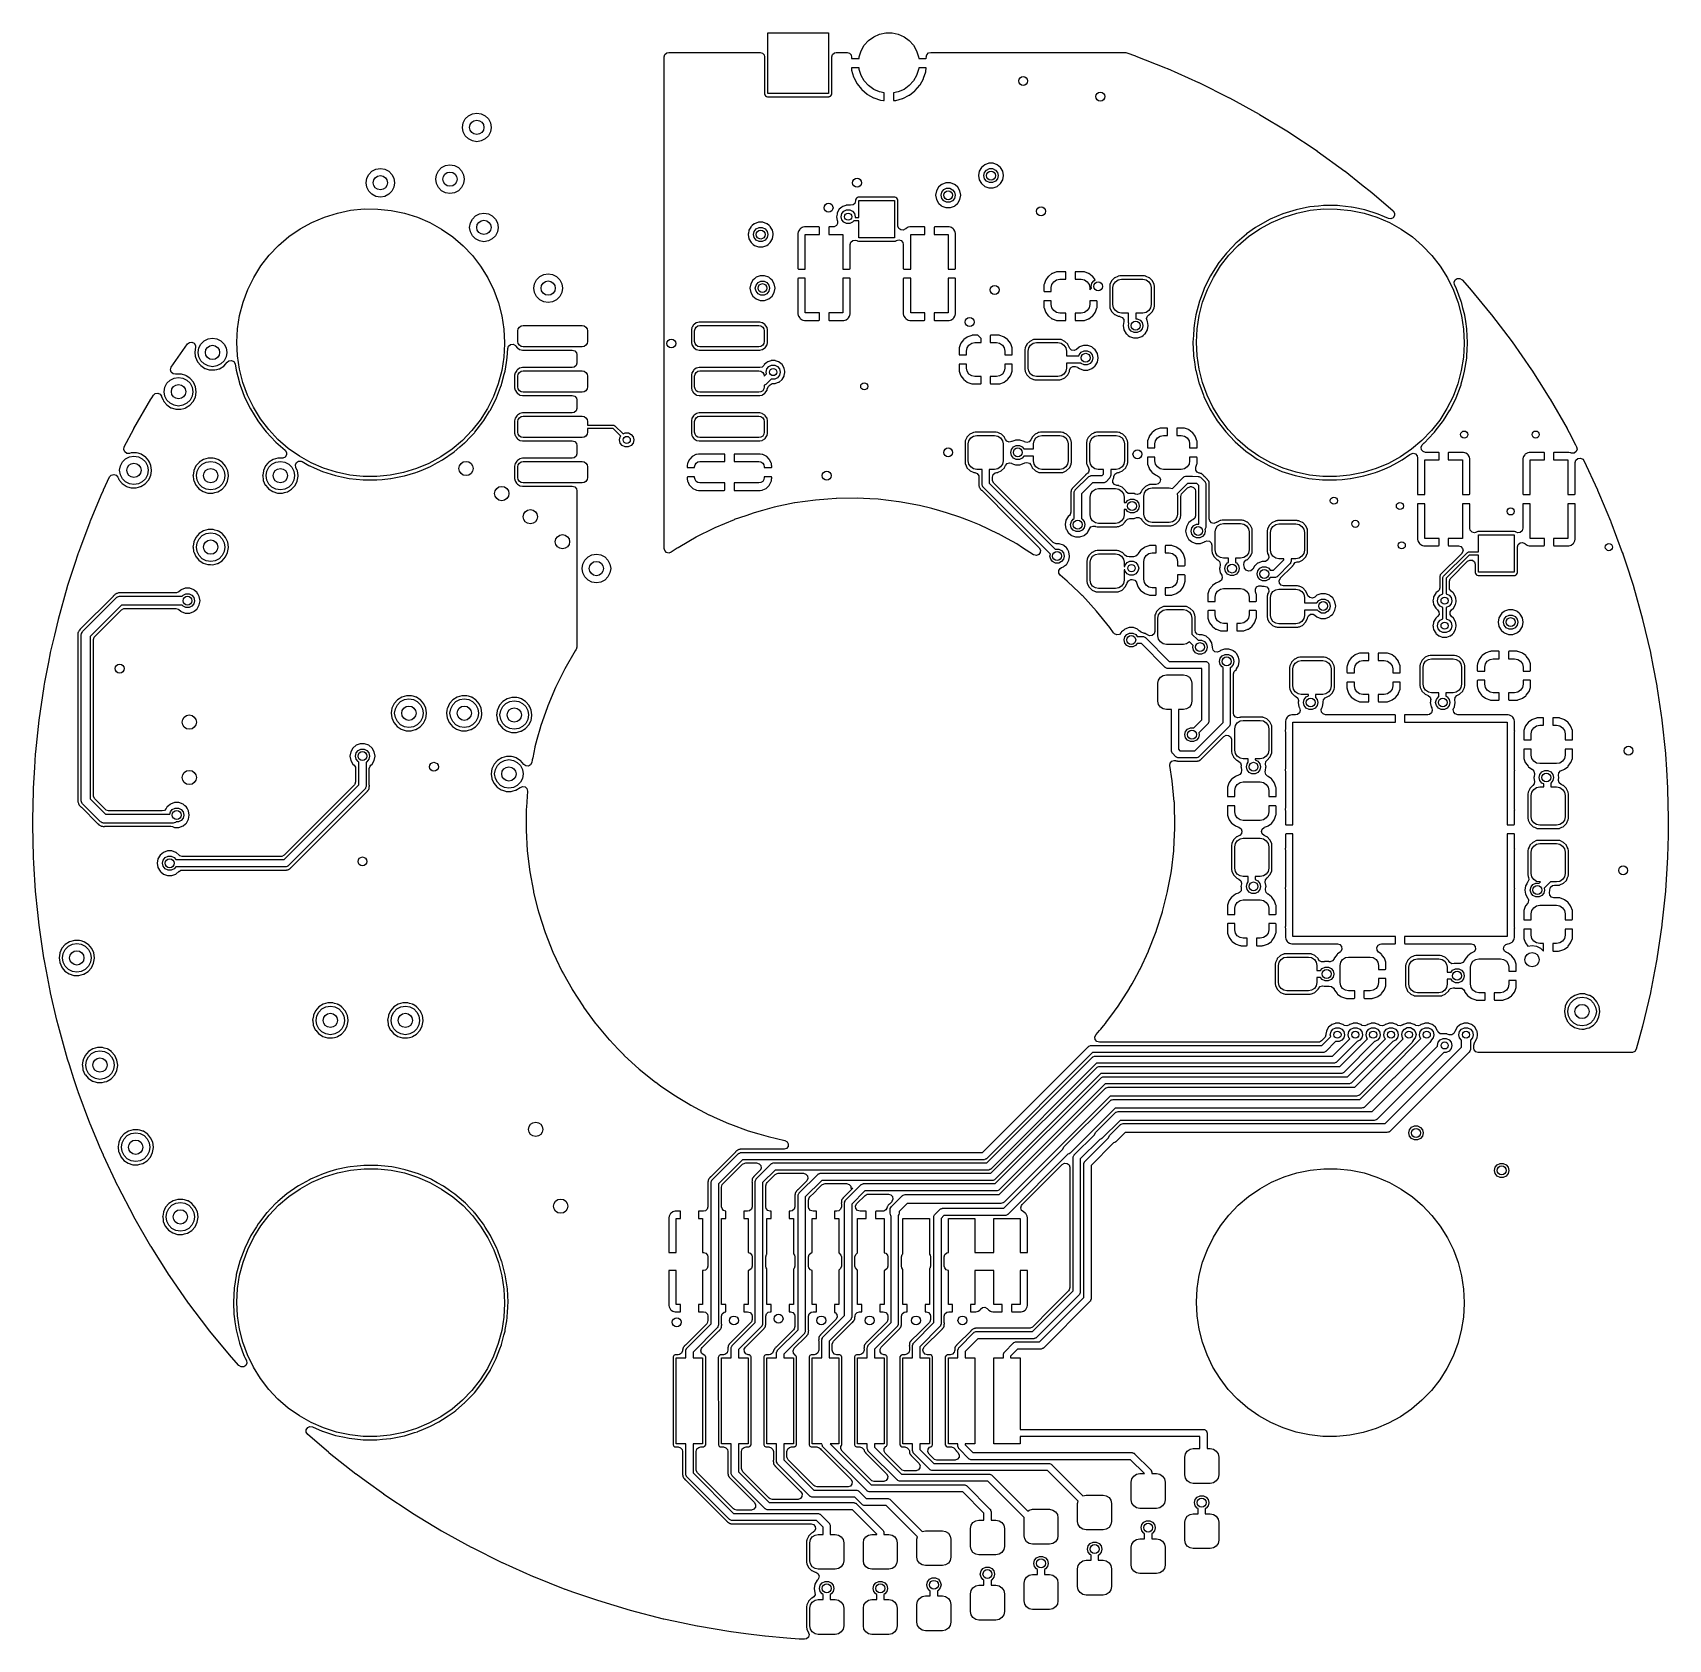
# Model space of a CAD drawing. Extents: x 115.8 to 161.6, y -138.1 to -93.2.
import ezdxf

# ---------------------------------------------------------------- set-up
doc = ezdxf.new("R2010")
doc.units = 0
doc.layers.add('BLACK', color=7, linetype='CONTINUOUS')

msp = doc.modelspace()

# ---------------------------------------------------------------- linework, layer by layer
at = {"layer": 'BLACK', "linetype": 'CONTINUOUS'}
for p, q in [((136.35, -94.85), (136.35, -93.15)), ((136.35, -93.15), (138.05, -93.15)), ((138.05, -93.15), (138.05, -94.85)), ((139.052, -93.5004), (139.171, -93.3683)), ((139.171, -93.3683), (139.315, -93.2639)), ((139.315, -93.2639), (139.477, -93.1916)), ((139.477, -93.1916), (139.651, -93.1547)), ((139.651, -93.1547), (139.829, -93.1547)), ((139.829, -93.1547), (140.003, -93.1916)), ((140.003, -93.1916), (140.165, -93.2639)), ((140.165, -93.2639), (140.309, -93.3683)), ((140.309, -93.3683), (140.428, -93.5004)), ((133.45, -93.826), (133.47, -93.7579)), ((133.45, -107.591), (133.45, -93.826)), ((133.47, -93.7579), (133.524, -93.7114)), ((133.524, -93.7114), (133.576, -93.7)), ((133.576, -93.7), (136.133, -93.7)), ((136.133, -93.7), (136.202, -93.72)), ((136.202, -93.72), (136.248, -93.7737)), ((136.248, -93.7737), (136.26, -93.826)), ((136.26, -93.826), (136.26, -94.3854)), ((138.14, -93.826), (138.161, -93.7579)), ((138.14, -94.1452), (138.14, -93.826)), ((138.161, -93.7579), (138.214, -93.7114)), ((138.214, -93.7114), (138.266, -93.7)), ((138.266, -93.7), (138.568, -93.7)), ((138.568, -93.7), (138.636, -93.72)), ((138.636, -93.72), (138.683, -93.7737)), ((138.683, -93.7737), (138.693, -93.84)), ((138.693, -93.84), (138.692, -93.853)), ((138.692, -93.853), (138.694, -93.8675)), ((138.694, -93.8675), (138.707, -93.871)), ((138.707, -93.871), (138.904, -93.871)), ((138.904, -93.871), (138.909, -93.8233)), ((138.909, -93.8233), (138.963, -93.6543)), ((138.963, -93.6543), (139.052, -93.5004)), ((140.428, -93.5004), (140.517, -93.6543)), ((140.517, -93.6543), (140.571, -93.8233)), ((140.571, -93.8233), (140.576, -93.871)), ((140.576, -93.871), (140.772, -93.871)), ((140.772, -93.871), (140.787, -93.8668)), ((140.787, -93.8383), (140.801, -93.7685)), ((140.789, -93.8544), (140.787, -93.8383)), ((140.787, -93.8668), (140.789, -93.8544)), ((140.801, -93.7685), (140.849, -93.717)), ((140.849, -93.717), (140.913, -93.7)), ((140.913, -93.7), (146.334, -93.7)), ((146.334, -93.7), (146.375, -93.707)), ((146.375, -93.707), (146.404, -93.717)), ((146.404, -93.717), (146.645, -93.8008)), ((146.645, -93.8008), (146.65, -93.8026)), ((146.65, -93.8026), (147.481, -94.1319)), ((138.141, -94.8589), (138.14, -94.1452)), ((138.692, -94.1333), (138.69, -94.1452)), ((138.69, -94.1452), (138.694, -94.1858)), ((138.707, -94.129), (138.692, -94.1333)), ((138.694, -94.1858), (138.696, -94.1978)), ((138.696, -94.1978), (138.75, -94.3854)), ((138.904, -94.129), (138.707, -94.129)), ((138.909, -94.1767), (138.904, -94.129)), ((138.963, -94.3457), (138.909, -94.1767)), ((140.571, -94.1767), (140.517, -94.3457)), ((140.576, -94.129), (140.571, -94.1767)), ((140.773, -94.129), (140.576, -94.129)), ((140.713, -94.4266), (140.775, -94.2414)), ((140.786, -94.1327), (140.773, -94.129)), ((140.775, -94.2414), (140.777, -94.2294)), ((140.777, -94.2294), (140.788, -94.147)), ((140.788, -94.147), (140.786, -94.1327)), ((147.481, -94.1319), (147.536, -94.1538)), ((147.536, -94.1538), (147.541, -94.1558)), ((147.541, -94.1558), (148.413, -94.5438)), ((136.26, -94.3854), (136.26, -94.8589)), ((138.75, -94.3854), (138.754, -94.3968)), ((138.754, -94.3968), (138.844, -94.5704)), ((138.844, -94.5704), (138.85, -94.5807)), ((138.85, -94.5807), (138.971, -94.7337)), ((139.052, -94.4996), (138.963, -94.3457)), ((138.971, -94.7337), (138.98, -94.7425)), ((138.98, -94.7425), (139.129, -94.869)), ((139.171, -94.6317), (139.052, -94.4996)), ((139.315, -94.7361), (139.171, -94.6317)), ((139.477, -94.8084), (139.315, -94.7361)), ((140.165, -94.7361), (140.003, -94.8084)), ((140.309, -94.6317), (140.165, -94.7361)), ((140.428, -94.4996), (140.309, -94.6317)), ((140.315, -94.8938), (140.468, -94.7737)), ((140.517, -94.3457), (140.428, -94.4996)), ((140.468, -94.7737), (140.477, -94.7652)), ((140.477, -94.7652), (140.605, -94.6175)), ((140.605, -94.6175), (140.612, -94.6075)), ((140.612, -94.6075), (140.708, -94.4378)), ((140.708, -94.4378), (140.713, -94.4266)), ((148.413, -94.5438), (148.417, -94.5461)), ((148.417, -94.5461), (149.272, -94.9702)), ((136.26, -94.8589), (136.265, -94.8853)), ((136.265, -94.8853), (136.285, -94.9152)), ((136.285, -94.9152), (136.315, -94.9352)), ((136.315, -94.9352), (136.341, -94.9405)), ((136.341, -94.9405), (137.2, -94.9405)), ((138.05, -94.85), (136.35, -94.85)), ((137.2, -94.9405), (138.059, -94.9405)), ((138.059, -94.9405), (138.065, -94.9393)), ((138.065, -94.9393), (138.073, -94.9377)), ((138.065, -94.9393), (138.065, -94.9393)), ((138.073, -94.9377), (138.085, -94.9352)), ((138.073, -94.9377), (138.073, -94.9377)), ((138.085, -94.9352), (138.096, -94.9284)), ((138.096, -94.9284), (138.105, -94.9221)), ((138.096, -94.9284), (138.096, -94.9284)), ((138.105, -94.9221), (138.115, -94.9152)), ((138.115, -94.9152), (138.135, -94.8853)), ((138.135, -94.8853), (138.141, -94.8589)), ((139.129, -94.869), (139.139, -94.876)), ((139.139, -94.876), (139.309, -94.9712)), ((139.309, -94.9712), (139.32, -94.9761)), ((139.32, -94.9761), (139.506, -95.0364)), ((139.611, -94.8368), (139.477, -94.8084)), ((139.506, -95.0364), (139.518, -95.039)), ((139.518, -95.039), (139.593, -95.048)), ((139.593, -95.048), (139.607, -95.0456)), ((139.607, -95.0456), (139.611, -95.0331)), ((139.611, -95.0328), (139.611, -94.8368)), ((139.611, -95.0331), (139.611, -95.0328)), ((140.003, -94.8084), (139.869, -94.8368)), ((139.869, -94.8368), (139.869, -95.0331)), ((139.869, -95.0331), (139.873, -95.048)), ((139.873, -95.048), (139.885, -95.05)), ((139.885, -95.05), (139.918, -95.0474)), ((139.918, -95.0474), (139.931, -95.0453)), ((139.931, -95.0453), (140.119, -94.9928)), ((140.119, -94.9928), (140.13, -94.9884)), ((140.13, -94.9884), (140.304, -94.9004)), ((140.304, -94.9004), (140.315, -94.8938)), ((149.272, -94.9702), (149.277, -94.9726)), ((149.277, -94.9726), (150.112, -95.4322)), ((127.8, -95.8), (127.82, -95.6764)), ((127.82, -95.6764), (127.876, -95.5649)), ((127.876, -95.5649), (127.965, -95.4764)), ((127.965, -95.4764), (128.076, -95.4196)), ((128.076, -95.4196), (128.2, -95.4)), ((128.2, -95.4), (128.324, -95.4196)), ((128.324, -95.4196), (128.435, -95.4764)), ((128.435, -95.4764), (128.524, -95.5649)), ((128.524, -95.5649), (128.58, -95.6764)), ((128.58, -95.6764), (128.6, -95.8)), ((150.112, -95.4322), (150.117, -95.4348)), ((150.117, -95.4348), (150.933, -95.9289)), ((127.82, -95.9236), (127.8, -95.8)), ((127.876, -96.0351), (127.82, -95.9236)), ((127.965, -96.1236), (127.876, -96.0351)), ((128.076, -96.1804), (127.965, -96.1236)), ((128.435, -96.1236), (128.324, -96.1804)), ((128.524, -96.0351), (128.435, -96.1236)), ((128.58, -95.9236), (128.524, -96.0351)), ((128.6, -95.8), (128.58, -95.9236)), ((150.933, -95.9289), (150.937, -95.9318)), ((150.937, -95.9318), (151.732, -96.4596)), ((128.2, -96.2), (128.076, -96.1804)), ((128.324, -96.1804), (128.2, -96.2)), ((151.732, -96.4596), (151.736, -96.4626)), ((151.736, -96.4626), (152.508, -97.0233)), ((125.176, -97.1149), (125.265, -97.0264)), ((125.265, -97.0264), (125.376, -96.9696)), ((125.376, -96.9696), (125.5, -96.95)), ((125.5, -96.95), (125.624, -96.9696)), ((125.624, -96.9696), (125.735, -97.0264)), ((125.735, -97.0264), (125.824, -97.1149)), ((127.07, -97.1264), (127.126, -97.0149)), ((127.126, -97.0149), (127.215, -96.9264)), ((127.215, -96.9264), (127.326, -96.8696)), ((127.326, -96.8696), (127.45, -96.85)), ((127.45, -96.85), (127.574, -96.8696)), ((127.574, -96.8696), (127.685, -96.9264)), ((127.685, -96.9264), (127.774, -97.0149)), ((127.774, -97.0149), (127.83, -97.1264)), ((142.27, -97.03), (142.249, -97.15)), ((142.331, -96.9245), (142.27, -97.03)), ((142.425, -96.8462), (142.331, -96.9245)), ((142.4, -97.1497), (142.42, -97.063)), ((142.42, -97.063), (142.475, -96.9935)), ((142.539, -96.8045), (142.425, -96.8462)), ((142.475, -96.9935), (142.556, -96.955)), ((142.661, -96.8045), (142.539, -96.8045)), ((142.556, -96.955), (142.645, -96.955)), ((142.645, -96.955), (142.725, -96.9937)), ((142.775, -96.8462), (142.661, -96.8045)), ((142.725, -96.9937), (142.78, -97.0633)), ((142.869, -96.9245), (142.775, -96.8462)), ((142.78, -97.0633), (142.8, -97.15)), ((142.93, -97.03), (142.869, -96.9245)), ((142.951, -97.15), (142.93, -97.03)), ((152.508, -97.0233), (152.512, -97.0265)), ((152.512, -97.0265), (152.978, -97.3962)), ((125.1, -97.35), (125.12, -97.2264)), ((125.12, -97.4736), (125.1, -97.35)), ((125.12, -97.2264), (125.176, -97.1149)), ((125.176, -97.5851), (125.12, -97.4736)), ((125.824, -97.1149), (125.88, -97.2264)), ((125.88, -97.4736), (125.824, -97.5851)), ((125.88, -97.2264), (125.9, -97.35)), ((125.9, -97.35), (125.88, -97.4736)), ((127.05, -97.25), (127.07, -97.1264)), ((127.07, -97.3736), (127.05, -97.25)), ((127.126, -97.4851), (127.07, -97.3736)), ((127.215, -97.5736), (127.126, -97.4851)), ((127.774, -97.4851), (127.685, -97.5736)), ((127.83, -97.3736), (127.774, -97.4851)), ((127.83, -97.1264), (127.85, -97.25)), ((127.85, -97.25), (127.83, -97.3736)), ((141.131, -97.4745), (141.07, -97.58)), ((141.207, -97.4106), (141.131, -97.4745)), ((141.216, -97.4033), (141.207, -97.4106)), ((141.225, -97.3962), (141.216, -97.4033)), ((141.22, -97.613), (141.275, -97.5435)), ((141.339, -97.3545), (141.225, -97.3962)), ((141.275, -97.5435), (141.356, -97.505)), ((141.461, -97.3545), (141.339, -97.3545)), ((141.356, -97.505), (141.445, -97.505)), ((141.445, -97.505), (141.525, -97.5437)), ((141.575, -97.3962), (141.461, -97.3545)), ((141.525, -97.5437), (141.58, -97.6133)), ((141.584, -97.4033), (141.575, -97.3962)), ((141.593, -97.4106), (141.584, -97.4033)), ((141.669, -97.4745), (141.593, -97.4106)), ((141.73, -97.58), (141.669, -97.4745)), ((142.249, -97.15), (142.27, -97.27)), ((142.27, -97.27), (142.331, -97.3755)), ((142.331, -97.3755), (142.425, -97.4538)), ((142.42, -97.2364), (142.4, -97.1497)), ((142.475, -97.3061), (142.42, -97.2364)), ((142.425, -97.4538), (142.539, -97.4955)), ((142.555, -97.3449), (142.475, -97.3061)), ((142.539, -97.4955), (142.661, -97.4955)), ((142.644, -97.3451), (142.555, -97.3449)), ((142.724, -97.3067), (142.644, -97.3451)), ((142.661, -97.4955), (142.775, -97.4538)), ((142.78, -97.2374), (142.724, -97.3067)), ((142.775, -97.4538), (142.869, -97.3755)), ((142.8, -97.1507), (142.78, -97.2374)), ((142.8, -97.15), (142.8, -97.1507)), ((142.869, -97.3755), (142.93, -97.27)), ((142.93, -97.27), (142.951, -97.15)), ((152.978, -97.3962), (153.26, -97.619)), ((125.265, -97.6736), (125.176, -97.5851)), ((125.376, -97.7304), (125.265, -97.6736)), ((125.5, -97.75), (125.376, -97.7304)), ((125.624, -97.7304), (125.5, -97.75)), ((125.735, -97.6736), (125.624, -97.7304)), ((125.824, -97.5851), (125.735, -97.6736)), ((127.326, -97.6304), (127.215, -97.5736)), ((127.45, -97.65), (127.326, -97.6304)), ((127.574, -97.6304), (127.45, -97.65)), ((127.685, -97.5736), (127.574, -97.6304)), ((138.533, -97.9833), (138.448, -98.0144)), ((138.543, -97.9795), (138.533, -97.9833)), ((138.533, -97.9833), (138.533, -97.9833)), ((138.657, -97.9795), (138.543, -97.9795)), ((138.664, -97.9821), (138.657, -97.9795)), ((138.736, -97.9729), (138.664, -97.9821)), ((138.789, -97.9264), (138.736, -97.9729)), ((138.809, -97.8583), (138.789, -97.9264)), ((138.815, -97.8097), (138.809, -97.8361)), ((138.809, -97.8361), (138.809, -97.8583)), ((138.835, -97.7798), (138.815, -97.8097)), ((138.854, -97.7666), (138.835, -97.7798)), ((138.865, -97.7598), (138.854, -97.7666)), ((138.854, -97.7666), (138.854, -97.7666)), ((138.854, -97.7666), (138.854, -97.7666)), ((138.877, -97.7573), (138.865, -97.7598)), ((138.885, -97.7557), (138.877, -97.7573)), ((138.877, -97.7573), (138.877, -97.7573)), ((138.891, -97.7545), (138.885, -97.7557)), ((138.885, -97.7557), (138.885, -97.7557)), ((139.4, -97.7545), (138.891, -97.7545)), ((138.9, -98.325), (138.9, -97.845)), ((138.9, -97.845), (139.9, -97.845)), ((139.909, -97.7545), (139.4, -97.7545)), ((139.9, -97.845), (139.9, -98.895)), ((139.935, -97.7598), (139.909, -97.7545)), ((139.965, -97.7798), (139.935, -97.7598)), ((139.985, -97.8097), (139.965, -97.7798)), ((139.99, -97.8361), (139.985, -97.8097)), ((139.99, -97.8423), (139.99, -97.8361)), ((139.99, -98.5538), (139.99, -97.8423)), ((141.07, -97.58), (141.049, -97.7)), ((141.049, -97.7), (141.07, -97.82)), ((141.07, -97.82), (141.131, -97.9255)), ((141.131, -97.9255), (141.14, -97.9326)), ((141.14, -97.9326), (141.14, -97.9326)), ((141.14, -97.9326), (141.207, -97.9894)), ((141.2, -97.6997), (141.22, -97.613)), ((141.22, -97.7864), (141.2, -97.6997)), ((141.207, -97.9894), (141.225, -98.0038)), ((141.275, -97.8561), (141.22, -97.7864)), ((141.225, -98.0038), (141.339, -98.0455)), ((141.355, -97.8949), (141.275, -97.8561)), ((141.444, -97.8951), (141.355, -97.8949)), ((141.524, -97.8567), (141.444, -97.8951)), ((141.461, -98.0455), (141.575, -98.0038)), ((141.58, -97.7874), (141.524, -97.8567)), ((141.575, -98.0038), (141.593, -97.9894)), ((141.58, -97.6133), (141.6, -97.7)), ((141.6, -97.7007), (141.58, -97.7874)), ((141.593, -97.9894), (141.66, -97.9326)), ((141.6, -97.7), (141.6, -97.7007)), ((141.66, -97.9326), (141.669, -97.9255)), ((141.66, -97.9326), (141.66, -97.9326)), ((141.669, -97.9255), (141.73, -97.82)), ((141.751, -97.7), (141.73, -97.58)), ((141.73, -97.82), (141.751, -97.7)), ((151.765, -98.0038), (151.528, -98.0274)), ((151.912, -97.9891), (151.765, -98.0038)), ((152.106, -97.9894), (151.912, -97.9891)), ((152.298, -97.9898), (152.106, -97.9894)), ((152.301, -97.9898), (152.298, -97.9898)), ((152.298, -97.9898), (152.298, -97.9898)), ((152.304, -97.9901), (152.301, -97.9898)), ((152.369, -97.9967), (152.304, -97.9901)), ((152.304, -97.9901), (152.304, -97.9901)), ((152.688, -98.0298), (152.369, -97.9967)), ((153.26, -97.619), (153.264, -97.6223)), ((153.264, -97.6223), (153.863, -98.1396)), ((123.254, -98.6428), (123.586, -98.4595)), ((123.586, -98.4595), (123.935, -98.3106)), ((123.935, -98.3106), (124.297, -98.1978)), ((124.297, -98.1978), (124.669, -98.1221)), ((124.669, -98.1221), (125.047, -98.0844)), ((125.047, -98.0844), (125.426, -98.0851)), ((125.426, -98.0851), (125.804, -98.1241)), ((125.804, -98.1241), (126.175, -98.201)), ((126.175, -98.201), (126.537, -98.3151)), ((126.537, -98.3151), (126.886, -98.4652)), ((126.886, -98.4652), (127.217, -98.6498)), ((128.02, -98.4764), (128.076, -98.3649)), ((128.076, -98.3649), (128.165, -98.2764)), ((128.165, -98.2764), (128.276, -98.2196)), ((128.276, -98.2196), (128.4, -98.2)), ((128.4, -98.2), (128.524, -98.2196)), ((128.524, -98.2196), (128.635, -98.2764)), ((128.635, -98.2764), (128.724, -98.3649)), ((128.724, -98.3649), (128.78, -98.4764)), ((136.089, -98.4545), (135.975, -98.4962)), ((136.211, -98.4545), (136.089, -98.4545)), ((136.325, -98.4962), (136.211, -98.4545)), ((138.288, -98.2257), (138.275, -98.3)), ((138.275, -98.3), (138.294, -98.4113)), ((138.292, -98.1995), (138.288, -98.2257)), ((138.294, -98.1887), (138.292, -98.1995)), ((138.292, -98.1995), (138.292, -98.1995)), ((138.351, -98.0908), (138.294, -98.1887)), ((138.294, -98.4113), (138.299, -98.4191)), ((138.299, -98.4191), (138.303, -98.4888)), ((138.423, -98.0304), (138.351, -98.0908)), ((138.4, -98.2997), (138.42, -98.213)), ((138.42, -98.3864), (138.4, -98.2997)), ((138.42, -98.213), (138.475, -98.1435)), ((138.475, -98.4561), (138.42, -98.3864)), ((138.429, -98.0252), (138.423, -98.0304)), ((138.437, -98.0182), (138.429, -98.0252)), ((138.448, -98.0144), (138.437, -98.0182)), ((138.448, -98.0144), (138.448, -98.0144)), ((138.475, -98.1435), (138.556, -98.105)), ((138.555, -98.4949), (138.475, -98.4561)), ((138.556, -98.105), (138.645, -98.105)), ((138.724, -98.4567), (138.644, -98.4951)), ((138.645, -98.105), (138.725, -98.1437)), ((138.758, -98.415), (138.724, -98.4567)), ((138.725, -98.1437), (138.78, -98.2133)), ((138.9, -98.415), (138.758, -98.415)), ((138.78, -98.2133), (138.8, -98.3)), ((138.8, -98.3007), (138.794, -98.325)), ((138.794, -98.325), (138.9, -98.325)), ((138.8, -98.3), (138.8, -98.3007)), ((138.9, -98.895), (138.9, -98.415)), ((141.339, -98.0455), (141.461, -98.0455)), ((150.414, -98.3737), (150.074, -98.5617)), ((150.124, -98.6428), (150.456, -98.4595)), ((150.417, -98.3724), (150.414, -98.3737)), ((150.769, -98.2223), (150.417, -98.3724)), ((150.417, -98.3724), (150.417, -98.3724)), ((150.456, -98.4595), (150.805, -98.3106)), ((150.772, -98.221), (150.769, -98.2223)), ((150.958, -98.1632), (150.772, -98.221)), ((150.805, -98.3106), (151.167, -98.1978)), ((151.141, -98.1063), (150.958, -98.1632)), ((151.144, -98.1053), (151.141, -98.1063)), ((151.141, -98.1063), (151.141, -98.1063)), ((151.147, -98.1047), (151.144, -98.1053)), ((151.438, -98.0455), (151.147, -98.1047)), ((151.147, -98.1047), (151.147, -98.1047)), ((151.167, -98.1978), (151.539, -98.1221)), ((151.525, -98.0277), (151.438, -98.0455)), ((151.528, -98.0274), (151.525, -98.0277)), ((151.528, -98.0274), (151.528, -98.0274)), ((151.539, -98.1221), (151.917, -98.0844)), ((151.917, -98.0844), (152.296, -98.0851)), ((152.296, -98.0851), (152.674, -98.1241)), ((152.674, -98.1241), (153.045, -98.201)), ((152.691, -98.0304), (152.688, -98.0298)), ((152.746, -98.0417), (152.691, -98.0304)), ((152.691, -98.0304), (152.691, -98.0304)), ((153.069, -98.1087), (152.746, -98.0417)), ((153.045, -98.201), (153.407, -98.3151)), ((153.44, -98.2257), (153.069, -98.1087)), ((153.407, -98.3151), (153.756, -98.4652)), ((153.443, -98.2269), (153.44, -98.2257)), ((153.613, -98.3), (153.443, -98.2269)), ((153.443, -98.2269), (153.443, -98.2269)), ((153.731, -98.3507), (153.613, -98.3)), ((153.799, -98.3597), (153.731, -98.3507)), ((153.756, -98.4652), (154.087, -98.6498)), ((153.863, -98.3301), (153.799, -98.3597)), ((153.863, -98.1396), (153.901, -98.1993)), ((153.902, -98.2703), (153.863, -98.3301)), ((153.901, -98.1993), (153.902, -98.2703)), ((122.653, -99.1053), (122.942, -98.8589)), ((122.942, -98.8589), (123.254, -98.6428)), ((127.217, -98.6498), (127.528, -98.8669)), ((127.528, -98.8669), (127.816, -99.1143)), ((128, -98.6), (128.02, -98.4764)), ((128.02, -98.7236), (128, -98.6)), ((128.076, -98.8351), (128.02, -98.7236)), ((128.165, -98.9236), (128.076, -98.8351)), ((128.276, -98.9804), (128.165, -98.9236)), ((128.635, -98.9236), (128.524, -98.9804)), ((128.724, -98.8351), (128.635, -98.9236)), ((128.78, -98.7236), (128.724, -98.8351)), ((128.78, -98.4764), (128.8, -98.6)), ((128.8, -98.6), (128.78, -98.7236)), ((135.802, -98.7814), (135.799, -98.8)), ((135.799, -98.8), (135.82, -98.92)), ((135.805, -98.7684), (135.802, -98.7814)), ((135.82, -98.68), (135.805, -98.7684)), ((135.872, -98.5899), (135.82, -98.68)), ((135.82, -98.92), (135.881, -99.0255)), ((135.876, -98.584), (135.872, -98.5899)), ((135.881, -98.5745), (135.876, -98.584)), ((135.876, -98.584), (135.876, -98.584)), ((135.909, -98.5508), (135.881, -98.5745)), ((135.966, -98.5033), (135.909, -98.5508)), ((135.95, -98.7997), (135.97, -98.713)), ((135.97, -98.8864), (135.95, -98.7997)), ((135.975, -98.4962), (135.966, -98.5033)), ((135.97, -98.713), (136.025, -98.6435)), ((136.025, -98.9561), (135.97, -98.8864)), ((136.025, -98.6435), (136.106, -98.605)), ((136.106, -98.605), (136.195, -98.605)), ((136.195, -98.605), (136.275, -98.6437)), ((136.33, -98.8874), (136.274, -98.9567)), ((136.275, -98.6437), (136.33, -98.7133)), ((136.334, -98.5033), (136.325, -98.4962)), ((136.33, -98.7133), (136.35, -98.8)), ((136.35, -98.8007), (136.33, -98.8874)), ((136.391, -98.5508), (136.334, -98.5033)), ((136.35, -98.8), (136.35, -98.8007)), ((136.419, -98.5745), (136.391, -98.5508)), ((136.424, -98.584), (136.419, -98.5745)), ((136.419, -99.0255), (136.48, -98.92)), ((136.428, -98.5899), (136.424, -98.584)), ((136.424, -98.584), (136.424, -98.584)), ((136.48, -98.68), (136.428, -98.5899)), ((136.495, -98.7684), (136.48, -98.68)), ((136.48, -98.92), (136.501, -98.8)), ((136.498, -98.7814), (136.495, -98.7684)), ((136.501, -98.8), (136.498, -98.7814)), ((137.193, -98.7684), (137.192, -98.7807)), ((137.192, -98.7807), (137.192, -99.7479)), ((137.202, -98.726), (137.193, -98.7684)), ((137.211, -98.7035), (137.202, -98.726)), ((137.243, -98.6554), (137.211, -98.7035)), ((137.26, -98.6381), (137.243, -98.6554)), ((137.309, -98.606), (137.26, -98.6381)), ((137.331, -98.5966), (137.309, -98.606)), ((137.373, -98.5882), (137.331, -98.5966)), ((137.386, -98.587), (137.373, -98.5882)), ((137.782, -98.587), (137.386, -98.587)), ((137.4, -99.766), (137.4, -98.795)), ((137.4, -98.795), (137.796, -98.795)), ((137.79, -98.5887), (137.782, -98.587)), ((137.792, -98.5899), (137.79, -98.5887)), ((137.796, -98.6051), (137.792, -98.5899)), ((137.796, -98.795), (137.796, -98.6051)), ((138.056, -98.5929), (138.054, -98.6005)), ((138.054, -98.6005), (138.054, -98.795)), ((138.054, -98.795), (138.45, -98.795)), ((138.057, -98.5915), (138.056, -98.5929)), ((138.072, -98.587), (138.057, -98.5915)), ((138.18, -98.587), (138.072, -98.587)), ((138.206, -98.5843), (138.18, -98.587)), ((138.269, -98.5508), (138.206, -98.5843)), ((138.303, -98.4888), (138.269, -98.5508)), ((138.45, -98.795), (138.45, -99.766)), ((138.644, -98.4951), (138.555, -98.4949)), ((139.9, -98.895), (138.9, -98.895)), ((139.991, -98.5628), (139.99, -98.5538)), ((140.016, -98.6293), (139.991, -98.5628)), ((140.072, -98.6719), (140.016, -98.6293)), ((140.143, -98.6769), (140.072, -98.6719)), ((140.206, -98.6429), (140.143, -98.6769)), ((140.21, -98.6381), (140.206, -98.6429)), ((140.259, -98.606), (140.21, -98.6381)), ((140.281, -98.5966), (140.259, -98.606)), ((140.323, -98.5882), (140.281, -98.5966)), ((140.336, -98.587), (140.323, -98.5882)), ((140.732, -98.587), (140.336, -98.587)), ((140.35, -99.766), (140.35, -98.795)), ((140.35, -98.795), (140.746, -98.795)), ((140.74, -98.5887), (140.732, -98.587)), ((140.742, -98.5899), (140.74, -98.5887)), ((140.746, -98.6051), (140.742, -98.5899)), ((140.746, -98.795), (140.746, -98.6051)), ((141.006, -98.5929), (141.004, -98.6005)), ((141.004, -98.6005), (141.004, -98.795)), ((141.004, -98.795), (141.4, -98.795)), ((141.007, -98.5915), (141.006, -98.5929)), ((141.022, -98.587), (141.007, -98.5915)), ((141.414, -98.587), (141.022, -98.587)), ((141.4, -98.795), (141.4, -99.766)), ((141.427, -98.5882), (141.414, -98.587)), ((141.469, -98.5966), (141.427, -98.5882)), ((141.491, -98.606), (141.469, -98.5966)), ((141.54, -98.6381), (141.491, -98.606)), ((141.557, -98.6554), (141.54, -98.6381)), ((141.589, -98.7035), (141.557, -98.6554)), ((141.598, -98.726), (141.589, -98.7035)), ((141.607, -98.7684), (141.598, -98.726)), ((141.608, -98.7807), (141.607, -98.7684)), ((141.608, -99.7525), (141.608, -98.7807)), ((149.751, -98.7853), (149.489, -99.0098)), ((149.523, -99.1053), (149.812, -98.8589)), ((149.754, -98.7832), (149.751, -98.7853)), ((149.751, -98.7853), (149.751, -98.7853)), ((150.01, -98.606), (149.754, -98.7832)), ((149.812, -98.8589), (150.124, -98.6428)), ((150.071, -98.5636), (150.01, -98.606)), ((150.074, -98.5617), (150.071, -98.5635)), ((150.071, -98.5635), (150.071, -98.5636)), ((154.087, -98.6498), (154.398, -98.8669)), ((154.398, -98.8669), (154.686, -99.1143)), ((122.158, -99.679), (122.391, -99.3796)), ((122.391, -99.3796), (122.653, -99.1053)), ((127.816, -99.1143), (128.077, -99.3895)), ((128.4, -99), (128.276, -98.9804)), ((128.524, -98.9804), (128.4, -99)), ((135.881, -99.0255), (135.89, -99.0326)), ((135.89, -99.0326), (135.89, -99.0326)), ((135.89, -99.0326), (135.944, -99.0779)), ((135.944, -99.0779), (135.975, -99.1038)), ((135.975, -99.1038), (136.089, -99.1455)), ((136.105, -98.9949), (136.025, -98.9561)), ((136.089, -99.1455), (136.211, -99.1455)), ((136.194, -98.9951), (136.105, -98.9949)), ((136.274, -98.9567), (136.194, -98.9951)), ((136.211, -99.1455), (136.325, -99.1038)), ((136.325, -99.1038), (136.356, -99.0779)), ((136.356, -99.0779), (136.41, -99.0326)), ((136.41, -99.0326), (136.419, -99.0255)), ((136.41, -99.0326), (136.41, -99.0326)), ((138.658, -99.0779), (138.678, -99.0098)), ((138.658, -99.7525), (138.658, -99.0779)), ((138.678, -99.0098), (138.732, -98.9633)), ((138.732, -98.9633), (138.802, -98.9532)), ((138.802, -98.9532), (138.843, -98.9688)), ((138.843, -98.9688), (138.843, -98.9686)), ((138.843, -98.9686), (138.851, -98.972)), ((138.851, -98.972), (138.854, -98.9731)), ((138.854, -98.9731), (138.865, -98.9802)), ((138.865, -98.9802), (138.891, -98.9855)), ((138.891, -98.9855), (139.4, -98.9855)), ((139.4, -98.9855), (139.909, -98.9855)), ((139.909, -98.9855), (139.915, -98.9843)), ((139.915, -98.9843), (139.923, -98.9827)), ((139.915, -98.9843), (139.915, -98.9843)), ((139.923, -98.9827), (139.935, -98.9802)), ((139.923, -98.9827), (139.923, -98.9827)), ((139.935, -98.9802), (139.946, -98.9731)), ((139.946, -98.9731), (139.947, -98.9728)), ((139.947, -98.9728), (139.957, -98.9686)), ((139.957, -98.9695), (140.014, -98.9519)), ((139.957, -98.9686), (139.957, -98.9695)), ((140.014, -98.9519), (140.082, -98.9707)), ((140.082, -98.9707), (140.13, -99.0235)), ((140.13, -99.0235), (140.142, -99.0779)), ((140.142, -99.0779), (140.142, -99.7479)), ((149.189, -99.3173), (148.95, -99.6243)), ((149.028, -99.679), (149.261, -99.3796)), ((149.357, -99.1417), (149.189, -99.3173)), ((149.261, -99.3796), (149.523, -99.1053)), ((149.456, -99.0383), (149.357, -99.1417)), ((149.458, -99.0359), (149.456, -99.0382)), ((149.456, -99.0382), (149.456, -99.0383)), ((149.489, -99.0098), (149.458, -99.0359)), ((154.686, -99.1143), (154.947, -99.3895)), ((121.956, -100), (122.158, -99.679)), ((128.077, -99.3895), (128.309, -99.6898)), ((128.309, -99.6898), (128.51, -100.012)), ((137.192, -99.7479), (137.196, -99.7631)), ((137.196, -99.7631), (137.198, -99.7643)), ((137.198, -99.7643), (137.206, -99.766)), ((137.206, -99.766), (137.4, -99.766)), ((138.45, -99.766), (138.64, -99.766)), ((138.64, -99.766), (138.655, -99.7615)), ((138.655, -99.7615), (138.656, -99.7601)), ((138.656, -99.7601), (138.658, -99.7525)), ((140.142, -99.7479), (140.146, -99.7631)), ((140.146, -99.7631), (140.148, -99.7643)), ((140.148, -99.7643), (140.156, -99.766)), ((140.156, -99.766), (140.35, -99.766)), ((141.4, -99.766), (141.59, -99.766)), ((141.59, -99.766), (141.605, -99.7615)), ((141.605, -99.7615), (141.606, -99.7601)), ((141.606, -99.7601), (141.608, -99.7525)), ((148.819, -99.8335), (148.743, -99.9539)), ((148.948, -99.627), (148.819, -99.8335)), ((148.827, -100), (149.028, -99.679)), ((148.95, -99.6243), (148.948, -99.627)), ((148.948, -99.627), (148.948, -99.627)), ((154.947, -99.3895), (155.179, -99.6898)), ((155.179, -99.6898), (155.38, -100.012)), ((121.788, -100.341), (121.956, -100)), ((128.51, -100.012), (128.677, -100.353)), ((129.8, -100.3), (129.82, -100.176)), ((129.82, -100.176), (129.876, -100.065)), ((129.876, -100.065), (129.965, -99.9764)), ((129.965, -99.9764), (130.076, -99.9196)), ((130.076, -99.9196), (130.2, -99.9)), ((130.2, -99.9), (130.324, -99.9196)), ((130.324, -99.9196), (130.435, -99.9764)), ((130.435, -99.9764), (130.524, -100.065)), ((130.524, -100.065), (130.58, -100.176)), ((130.58, -100.176), (130.6, -100.3)), ((135.87, -100.18), (135.849, -100.3)), ((135.931, -100.074), (135.87, -100.18)), ((135.975, -100.038), (135.931, -100.074)), ((136.016, -100.003), (135.975, -100.038)), ((136, -100.3), (136.02, -100.213)), ((136.025, -99.9962), (136.016, -100.003)), ((136.02, -100.213), (136.075, -100.143)), ((136.139, -99.9545), (136.025, -99.9962)), ((136.075, -100.143), (136.156, -100.105)), ((136.261, -99.9545), (136.139, -99.9545)), ((136.156, -100.105), (136.245, -100.105)), ((136.245, -100.105), (136.325, -100.144)), ((136.375, -99.9962), (136.261, -99.9545)), ((136.325, -100.144), (136.38, -100.213)), ((136.384, -100.003), (136.375, -99.9962)), ((136.38, -100.213), (136.4, -100.3)), ((136.425, -100.038), (136.384, -100.003)), ((136.469, -100.074), (136.425, -100.038)), ((136.53, -100.18), (136.469, -100.074)), ((136.551, -100.3), (136.53, -100.18)), ((137.194, -100.03), (137.192, -100.038)), ((137.192, -100.038), (137.192, -101.009)), ((137.195, -100.028), (137.194, -100.03)), ((137.21, -100.024), (137.195, -100.028)), ((137.4, -100.024), (137.21, -100.024)), ((137.4, -100.995), (137.4, -100.024)), ((138.644, -100.024), (138.45, -100.024)), ((138.45, -100.024), (138.45, -100.995)), ((138.652, -100.026), (138.644, -100.024)), ((138.654, -100.027), (138.652, -100.026)), ((138.658, -100.042), (138.654, -100.027)), ((138.658, -101.009), (138.658, -100.042)), ((140.144, -100.03), (140.142, -100.038)), ((140.142, -100.038), (140.142, -101.009)), ((140.145, -100.028), (140.144, -100.03)), ((140.16, -100.024), (140.145, -100.028)), ((140.35, -100.024), (140.16, -100.024)), ((140.35, -100.995), (140.35, -100.024)), ((141.594, -100.024), (141.4, -100.024)), ((141.4, -100.024), (141.4, -100.995)), ((141.602, -100.026), (141.594, -100.024)), ((141.604, -100.027), (141.602, -100.026)), ((141.608, -100.042), (141.604, -100.027)), ((141.608, -101.009), (141.608, -100.042)), ((144.08, -100.231), (144.079, -100.237)), ((144.079, -100.237), (144.079, -100.378)), ((144.082, -100.211), (144.08, -100.231)), ((144.085, -100.196), (144.082, -100.211)), ((144.124, -100.086), (144.085, -100.196)), ((144.132, -100.069), (144.124, -100.086)), ((144.201, -99.9765), (144.132, -100.069)), ((144.214, -99.9633), (144.201, -99.9765)), ((144.307, -99.8949), (144.214, -99.9633)), ((144.287, -100.287), (144.306, -100.197)), ((144.287, -100.396), (144.287, -100.287)), ((144.306, -100.197), (144.357, -100.12)), ((144.323, -99.8862), (144.307, -99.8949)), ((144.433, -99.8475), (144.323, -99.8862)), ((144.357, -100.12), (144.434, -100.068)), ((144.448, -99.8442), (144.433, -99.8475)), ((144.434, -100.068), (144.525, -100.05)), ((144.469, -99.8423), (144.448, -99.8442)), ((144.475, -99.842), (144.469, -99.8423)), ((144.682, -99.842), (144.475, -99.842)), ((144.525, -100.05), (144.696, -100.05)), ((144.69, -99.8437), (144.682, -99.842)), ((144.692, -99.8449), (144.69, -99.8437)), ((144.696, -99.8601), (144.692, -99.8449)), ((144.696, -100.05), (144.696, -99.8601)), ((144.956, -99.8479), (144.954, -99.8555)), ((144.954, -99.8555), (144.954, -100.05)), ((144.954, -100.05), (145.125, -100.05)), ((144.957, -99.8465), (144.956, -99.8479)), ((144.972, -99.842), (144.957, -99.8465)), ((145.175, -99.842), (144.972, -99.842)), ((145.125, -100.05), (145.216, -100.068)), ((145.181, -99.8423), (145.175, -99.842)), ((145.202, -99.8442), (145.181, -99.8423)), ((145.217, -99.8475), (145.202, -99.8442)), ((145.216, -100.068), (145.293, -100.12)), ((145.327, -99.8862), (145.217, -99.8475)), ((145.293, -100.12), (145.344, -100.197)), ((145.343, -99.8949), (145.327, -99.8862)), ((145.436, -99.9633), (145.343, -99.8949)), ((145.344, -100.197), (145.362, -100.287)), ((145.362, -100.287), (145.362, -100.346)), ((145.4, -100.25), (145.42, -100.163)), ((145.411, -100.298), (145.4, -100.25)), ((145.42, -100.163), (145.475, -100.093)), ((145.449, -99.9765), (145.436, -99.9633)), ((145.518, -100.069), (145.449, -99.9765)), ((145.475, -100.093), (145.519, -100.072)), ((145.519, -100.072), (145.518, -100.069)), ((145.928, -100.201), (145.922, -100.249)), ((145.922, -100.249), (145.922, -100.801)), ((145.977, -100.096), (145.928, -100.201)), ((146.059, -100.015), (145.977, -100.096)), ((146.012, -100.287), (146.031, -100.197)), ((146.012, -100.762), (146.012, -100.287)), ((146.031, -100.197), (146.082, -100.12)), ((146.069, -100.01), (146.059, -100.015)), ((146.155, -99.9699), (146.069, -100.01)), ((146.082, -100.12), (146.159, -100.068)), ((146.164, -99.9658), (146.155, -99.9699)), ((146.155, -99.9699), (146.155, -99.9699)), ((146.159, -100.068), (146.25, -100.05)), ((146.173, -99.9645), (146.164, -99.9658)), ((146.207, -99.96), (146.173, -99.9645)), ((146.173, -99.9645), (146.173, -99.9645)), ((146.212, -99.9595), (146.207, -99.96)), ((146.207, -99.96), (146.207, -99.96)), ((146.888, -99.9595), (146.212, -99.9595)), ((146.25, -100.05), (146.85, -100.05)), ((146.85, -100.05), (146.941, -100.068)), ((146.893, -99.96), (146.888, -99.9595)), ((146.927, -99.9645), (146.893, -99.96)), ((146.893, -99.96), (146.893, -99.96)), ((146.936, -99.9658), (146.927, -99.9645)), ((146.927, -99.9645), (146.927, -99.9645)), ((146.945, -99.9699), (146.936, -99.9658)), ((146.941, -100.068), (147.018, -100.12)), ((147.031, -100.01), (146.945, -99.9699)), ((146.945, -99.9699), (146.945, -99.9699)), ((147.018, -100.12), (147.069, -100.197)), ((147.041, -100.015), (147.031, -100.01)), ((147.123, -100.096), (147.041, -100.015)), ((147.069, -100.197), (147.088, -100.287)), ((147.088, -100.287), (147.088, -100.762)), ((147.172, -100.201), (147.123, -100.096)), ((147.178, -100.249), (147.172, -100.201)), ((147.178, -100.801), (147.178, -100.249)), ((148.743, -99.9539), (148.571, -100.303)), ((148.658, -100.341), (148.827, -100)), ((155.38, -100.012), (155.547, -100.353)), ((155.569, -100.137), (155.597, -100.071)), ((155.581, -100.207), (155.569, -100.137)), ((155.634, -100.315), (155.581, -100.207)), ((155.597, -100.071), (155.656, -100.031)), ((155.656, -100.031), (155.727, -100.029)), ((155.727, -100.029), (155.788, -100.067)), ((155.788, -100.067), (155.998, -100.3)), ((121.559, -101.063), (121.655, -100.696)), ((121.655, -100.696), (121.788, -100.341)), ((128.677, -100.353), (128.808, -100.709)), ((128.808, -100.709), (128.903, -101.076)), ((129.82, -100.424), (129.8, -100.3)), ((129.876, -100.535), (129.82, -100.424)), ((129.965, -100.624), (129.876, -100.535)), ((130.076, -100.68), (129.965, -100.624)), ((130.2, -100.7), (130.076, -100.68)), ((130.324, -100.68), (130.2, -100.7)), ((130.435, -100.624), (130.324, -100.68)), ((130.524, -100.535), (130.435, -100.624)), ((130.58, -100.424), (130.524, -100.535)), ((130.6, -100.3), (130.58, -100.424)), ((135.849, -100.3), (135.87, -100.42)), ((135.87, -100.42), (135.931, -100.526)), ((135.931, -100.526), (136.025, -100.604)), ((136.02, -100.386), (136, -100.3)), ((136.075, -100.456), (136.02, -100.386)), ((136.025, -100.604), (136.139, -100.645)), ((136.155, -100.495), (136.075, -100.456)), ((136.139, -100.645), (136.261, -100.645)), ((136.244, -100.495), (136.155, -100.495)), ((136.324, -100.457), (136.244, -100.495)), ((136.261, -100.645), (136.375, -100.604)), ((136.38, -100.387), (136.324, -100.457)), ((136.375, -100.604), (136.469, -100.526)), ((136.4, -100.301), (136.38, -100.387)), ((136.4, -100.3), (136.4, -100.301)), ((136.469, -100.526), (136.53, -100.42)), ((136.53, -100.42), (136.551, -100.3)), ((144.079, -100.378), (144.084, -100.393)), ((144.081, -100.66), (144.079, -100.668)), ((144.079, -100.668), (144.079, -100.813)), ((144.082, -100.658), (144.081, -100.66)), ((144.098, -100.654), (144.082, -100.658)), ((144.084, -100.393), (144.085, -100.394)), ((144.085, -100.394), (144.093, -100.396)), ((144.093, -100.396), (144.287, -100.396)), ((144.287, -100.654), (144.098, -100.654)), ((144.287, -100.762), (144.287, -100.654)), ((145.362, -100.346), (145.411, -100.298)), ((145.557, -100.654), (145.362, -100.654)), ((145.362, -100.654), (145.362, -100.762)), ((145.565, -100.656), (145.557, -100.654)), ((145.566, -100.657), (145.565, -100.656)), ((145.57, -100.672), (145.566, -100.657)), ((145.57, -100.813), (145.57, -100.672)), ((148.435, -100.667), (148.336, -101.044)), ((148.429, -101.063), (148.526, -100.696)), ((148.538, -100.392), (148.435, -100.667)), ((148.526, -100.696), (148.658, -100.341)), ((148.57, -100.306), (148.538, -100.392)), ((148.571, -100.303), (148.57, -100.306)), ((148.57, -100.306), (148.57, -100.306)), ((155.547, -100.353), (155.678, -100.709)), ((155.636, -100.318), (155.634, -100.315)), ((155.768, -100.677), (155.636, -100.318)), ((155.636, -100.318), (155.636, -100.318)), ((155.678, -100.709), (155.773, -101.076)), ((155.769, -100.68), (155.768, -100.677)), ((155.77, -100.683), (155.769, -100.68)), ((155.815, -100.857), (155.77, -100.683)), ((155.77, -100.683), (155.77, -100.683)), ((155.998, -100.3), (156.001, -100.304)), ((156.001, -100.304), (156.609, -101.039)), ((121.5, -101.438), (121.559, -101.063)), ((128.903, -101.076), (128.961, -101.451)), ((137.192, -101.009), (137.193, -101.022)), ((137.193, -101.022), (137.202, -101.064)), ((137.202, -101.064), (137.211, -101.086)), ((137.211, -101.086), (137.243, -101.135)), ((137.243, -101.135), (137.26, -101.152)), ((137.26, -101.152), (137.309, -101.184)), ((137.309, -101.184), (137.331, -101.193)), ((137.331, -101.193), (137.373, -101.202)), ((137.373, -101.202), (137.386, -101.203)), ((137.386, -101.203), (137.778, -101.203)), ((137.796, -100.995), (137.4, -100.995)), ((137.778, -101.203), (137.793, -101.199)), ((137.793, -101.199), (137.794, -101.197)), ((137.794, -101.197), (137.796, -101.189)), ((137.796, -101.189), (137.796, -100.995)), ((138.45, -100.995), (138.054, -100.995)), ((138.054, -100.995), (138.054, -101.185)), ((138.054, -101.185), (138.058, -101.2)), ((138.058, -101.2), (138.06, -101.201)), ((138.06, -101.201), (138.068, -101.203)), ((138.068, -101.203), (138.464, -101.203)), ((138.464, -101.203), (138.477, -101.202)), ((138.477, -101.202), (138.519, -101.193)), ((138.519, -101.193), (138.541, -101.184)), ((138.541, -101.184), (138.59, -101.152)), ((138.59, -101.152), (138.607, -101.135)), ((138.607, -101.135), (138.639, -101.086)), ((138.639, -101.086), (138.648, -101.064)), ((138.648, -101.064), (138.657, -101.022)), ((138.657, -101.022), (138.658, -101.009)), ((140.142, -101.009), (140.143, -101.022)), ((140.143, -101.022), (140.152, -101.064)), ((140.152, -101.064), (140.161, -101.086)), ((140.161, -101.086), (140.193, -101.135)), ((140.193, -101.135), (140.21, -101.152)), ((140.21, -101.152), (140.259, -101.184)), ((140.259, -101.184), (140.281, -101.193)), ((140.281, -101.193), (140.323, -101.202)), ((140.323, -101.202), (140.336, -101.203)), ((140.336, -101.203), (140.728, -101.203)), ((140.746, -100.995), (140.35, -100.995)), ((140.728, -101.203), (140.743, -101.199)), ((140.743, -101.199), (140.744, -101.197)), ((140.744, -101.197), (140.746, -101.189)), ((140.746, -101.189), (140.746, -100.995)), ((141.4, -100.995), (141.004, -100.995)), ((141.004, -100.995), (141.004, -101.185)), ((141.004, -101.185), (141.008, -101.2)), ((141.008, -101.2), (141.01, -101.201)), ((141.01, -101.201), (141.018, -101.203)), ((141.018, -101.203), (141.414, -101.203)), ((141.414, -101.203), (141.427, -101.202)), ((141.427, -101.202), (141.469, -101.193)), ((141.469, -101.193), (141.491, -101.184)), ((141.491, -101.184), (141.54, -101.152)), ((141.54, -101.152), (141.557, -101.135)), ((141.557, -101.135), (141.589, -101.086)), ((141.589, -101.086), (141.598, -101.064)), ((141.598, -101.064), (141.607, -101.022)), ((141.607, -101.022), (141.608, -101.009)), ((144.079, -100.813), (144.08, -100.819)), ((144.08, -100.819), (144.082, -100.839)), ((144.082, -100.839), (144.085, -100.854)), ((144.085, -100.854), (144.124, -100.964)), ((144.124, -100.964), (144.132, -100.981)), ((144.132, -100.981), (144.201, -101.074)), ((144.201, -101.074), (144.214, -101.087)), ((144.214, -101.087), (144.307, -101.155)), ((144.306, -100.853), (144.287, -100.762)), ((144.357, -100.93), (144.306, -100.853)), ((144.307, -101.155), (144.323, -101.164)), ((144.323, -101.164), (144.433, -101.203)), ((144.434, -100.982), (144.357, -100.93)), ((144.433, -101.203), (144.448, -101.206)), ((144.525, -101), (144.434, -100.982)), ((144.448, -101.206), (144.469, -101.208)), ((144.469, -101.208), (144.475, -101.208)), ((144.475, -101.208), (144.678, -101.208)), ((144.696, -101), (144.525, -101)), ((144.678, -101.208), (144.693, -101.204)), ((144.693, -101.204), (144.694, -101.202)), ((144.694, -101.202), (144.696, -101.194)), ((144.696, -101.194), (144.696, -101)), ((145.125, -101), (144.954, -101)), ((144.954, -101), (144.954, -101.19)), ((144.954, -101.19), (144.958, -101.205)), ((144.958, -101.205), (144.96, -101.206)), ((144.96, -101.206), (144.968, -101.208)), ((144.968, -101.208), (145.175, -101.208)), ((145.216, -100.982), (145.125, -101)), ((145.175, -101.208), (145.181, -101.208)), ((145.181, -101.208), (145.202, -101.206)), ((145.202, -101.206), (145.217, -101.203)), ((145.293, -100.93), (145.216, -100.982)), ((145.217, -101.203), (145.327, -101.164)), ((145.344, -100.853), (145.293, -100.93)), ((145.327, -101.164), (145.343, -101.155)), ((145.343, -101.155), (145.436, -101.087)), ((145.362, -100.762), (145.344, -100.853)), ((145.436, -101.087), (145.449, -101.074)), ((145.449, -101.074), (145.518, -100.981)), ((145.518, -100.981), (145.526, -100.964)), ((145.526, -100.964), (145.565, -100.854)), ((145.565, -100.854), (145.568, -100.839)), ((145.568, -100.839), (145.57, -100.819)), ((145.57, -100.819), (145.57, -100.813)), ((145.922, -100.801), (145.928, -100.849)), ((145.928, -100.849), (145.977, -100.954)), ((145.977, -100.954), (146.059, -101.035)), ((146.031, -100.853), (146.012, -100.762)), ((146.082, -100.93), (146.031, -100.853)), ((146.059, -101.035), (146.069, -101.04)), ((146.069, -101.04), (146.069, -101.04)), ((146.069, -101.04), (146.12, -101.064)), ((146.159, -100.982), (146.082, -100.93)), ((146.12, -101.064), (146.164, -101.084)), ((146.25, -101), (146.159, -100.982)), ((146.164, -101.084), (146.173, -101.085)), ((146.173, -101.085), (146.173, -101.085)), ((146.173, -101.085), (146.2, -101.089)), ((146.2, -101.089), (146.211, -101.09)), ((146.211, -101.09), (146.276, -101.119)), ((146.45, -101), (146.25, -101)), ((146.276, -101.119), (146.315, -101.178)), ((146.315, -101.178), (146.319, -101.237)), ((146.45, -101.25), (146.45, -101)), ((146.85, -101), (146.65, -101)), ((146.65, -101), (146.65, -101.155)), ((146.65, -101.155), (146.695, -101.155)), ((146.695, -101.155), (146.775, -101.194)), ((146.775, -101.194), (146.83, -101.263)), ((146.941, -100.982), (146.85, -101)), ((147.018, -100.93), (146.941, -100.982)), ((146.956, -101.149), (146.979, -101.082)), ((146.971, -101.21), (146.956, -101.149)), ((146.972, -101.214), (146.97, -101.21)), ((146.97, -101.21), (146.971, -101.21)), ((146.979, -101.082), (147.022, -101.047)), ((147.069, -100.853), (147.018, -100.93)), ((147.022, -101.046), (147.025, -101.044)), ((147.022, -101.047), (147.022, -101.046)), ((147.025, -101.044), (147.029, -101.041)), ((147.029, -101.041), (147.041, -101.035)), ((147.029, -101.041), (147.029, -101.041)), ((147.041, -101.035), (147.123, -100.954)), ((147.088, -100.762), (147.069, -100.853)), ((147.123, -100.954), (147.172, -100.849)), ((147.172, -100.849), (147.178, -100.801)), ((148.335, -101.047), (148.301, -101.268)), ((148.336, -101.044), (148.335, -101.047)), ((148.335, -101.047), (148.335, -101.047)), ((148.371, -101.438), (148.429, -101.063)), ((155.773, -101.076), (155.831, -101.451)), ((155.867, -101.057), (155.815, -100.857)), ((155.867, -101.06), (155.867, -101.057)), ((155.894, -101.231), (155.867, -101.06)), ((155.867, -101.06), (155.867, -101.06)), ((156.609, -101.039), (156.613, -101.043)), ((156.613, -101.043), (157.189, -101.803)), ((121.48, -101.817), (121.5, -101.438)), ((128.961, -101.451), (128.98, -101.83)), ((129.35, -101.495), (129.361, -101.438)), ((129.35, -101.795), (129.35, -101.495)), ((129.361, -101.438), (129.394, -101.389)), ((129.394, -101.389), (129.443, -101.356)), ((129.443, -101.356), (129.5, -101.345)), ((129.5, -101.345), (131.15, -101.345)), ((131.15, -101.345), (131.207, -101.356)), ((131.207, -101.356), (131.256, -101.389)), ((131.256, -101.389), (131.289, -101.438)), ((131.289, -101.438), (131.3, -101.495)), ((131.3, -101.495), (131.3, -101.795)), ((134.223, -101.401), (134.209, -101.471)), ((134.209, -101.471), (134.209, -101.819)), ((134.23, -101.391), (134.223, -101.401)), ((134.27, -101.332), (134.23, -101.391)), ((134.23, -101.391), (134.23, -101.391)), ((134.277, -101.322), (134.27, -101.332)), ((134.287, -101.315), (134.277, -101.322)), ((134.346, -101.275), (134.287, -101.315)), ((134.3, -101.495), (134.311, -101.438)), ((134.3, -101.795), (134.3, -101.495)), ((134.311, -101.438), (134.344, -101.389)), ((134.344, -101.389), (134.393, -101.356)), ((134.356, -101.268), (134.346, -101.275)), ((134.346, -101.275), (134.346, -101.275)), ((134.426, -101.254), (134.356, -101.268)), ((134.393, -101.356), (134.45, -101.345)), ((136.124, -101.254), (134.426, -101.254)), ((134.45, -101.345), (136.1, -101.345)), ((136.1, -101.345), (136.157, -101.356)), ((136.194, -101.268), (136.124, -101.254)), ((136.157, -101.356), (136.206, -101.389)), ((136.204, -101.275), (136.194, -101.268)), ((136.263, -101.315), (136.204, -101.275)), ((136.204, -101.275), (136.204, -101.275)), ((136.206, -101.389), (136.239, -101.438)), ((136.239, -101.438), (136.25, -101.495)), ((136.25, -101.495), (136.25, -101.795)), ((136.273, -101.322), (136.263, -101.315)), ((136.28, -101.332), (136.273, -101.322)), ((136.32, -101.391), (136.28, -101.332)), ((136.327, -101.401), (136.32, -101.391)), ((136.32, -101.391), (136.32, -101.391)), ((136.34, -101.471), (136.327, -101.401)), ((136.34, -101.819), (136.34, -101.471)), ((141.932, -101.67), (141.839, -101.738)), ((141.948, -101.661), (141.932, -101.67)), ((142.058, -101.622), (141.948, -101.661)), ((142.073, -101.619), (142.058, -101.622)), ((142.094, -101.617), (142.073, -101.619)), ((142.1, -101.617), (142.094, -101.617)), ((142.226, -101.617), (142.1, -101.617)), ((142.321, -101.712), (142.226, -101.617)), ((142.581, -101.623), (142.579, -101.631)), ((142.579, -101.631), (142.579, -101.825)), ((142.582, -101.621), (142.581, -101.623)), ((142.597, -101.617), (142.582, -101.621)), ((142.8, -101.617), (142.597, -101.617)), ((142.806, -101.617), (142.8, -101.617)), ((142.827, -101.619), (142.806, -101.617)), ((142.842, -101.622), (142.827, -101.619)), ((142.952, -101.661), (142.842, -101.622)), ((142.968, -101.67), (142.952, -101.661)), ((143.061, -101.738), (142.968, -101.67)), ((146.319, -101.237), (146.299, -101.35)), ((146.299, -101.35), (146.32, -101.47)), ((146.32, -101.47), (146.381, -101.576)), ((146.381, -101.576), (146.39, -101.583)), ((146.39, -101.583), (146.39, -101.583)), ((146.39, -101.583), (146.438, -101.623)), ((146.438, -101.623), (146.475, -101.654)), ((146.452, -101.258), (146.45, -101.25)), ((146.45, -101.35), (146.463, -101.291)), ((146.47, -101.436), (146.45, -101.35)), ((146.451, -101.266), (146.452, -101.258)), ((146.462, -101.287), (146.451, -101.266)), ((146.463, -101.291), (146.462, -101.287)), ((146.525, -101.506), (146.47, -101.436)), ((146.475, -101.654), (146.589, -101.695)), ((146.605, -101.545), (146.525, -101.506)), ((146.694, -101.545), (146.605, -101.545)), ((146.774, -101.507), (146.694, -101.545)), ((146.711, -101.695), (146.825, -101.654)), ((146.83, -101.437), (146.774, -101.507)), ((146.825, -101.654), (146.862, -101.623)), ((146.83, -101.263), (146.85, -101.35)), ((146.85, -101.351), (146.83, -101.437)), ((146.85, -101.35), (146.85, -101.351)), ((146.862, -101.623), (146.91, -101.583)), ((146.91, -101.583), (146.919, -101.576)), ((146.91, -101.583), (146.91, -101.583)), ((146.919, -101.576), (146.98, -101.47)), ((146.973, -101.218), (146.972, -101.214)), ((146.98, -101.23), (146.973, -101.218)), ((147.001, -101.35), (146.98, -101.23)), ((146.98, -101.47), (147.001, -101.35)), ((148.265, -101.622), (148.255, -101.817)), ((148.275, -101.431), (148.265, -101.622)), ((148.276, -101.428), (148.275, -101.431)), ((148.275, -101.431), (148.275, -101.431)), ((148.301, -101.268), (148.276, -101.428)), ((148.35, -101.817), (148.371, -101.438)), ((155.831, -101.451), (155.85, -101.83)), ((155.926, -101.441), (155.894, -101.231)), ((155.926, -101.445), (155.926, -101.441)), ((155.945, -101.825), (155.926, -101.445)), ((155.926, -101.445), (155.926, -101.445)), ((119.645, -102.516), (120.098, -101.863)), ((120.098, -101.863), (120.154, -101.819)), ((120.154, -101.819), (120.224, -101.811)), ((120.224, -101.811), (120.288, -101.843)), ((120.288, -101.843), (120.324, -101.904)), ((120.326, -101.955), (120.304, -102.094)), ((120.304, -102.094), (120.306, -102.103)), ((120.306, -102.103), (120.306, -102.103)), ((120.306, -102.103), (120.319, -102.205)), ((120.324, -101.904), (120.323, -101.955)), ((120.323, -101.955), (120.326, -101.955)), ((120.4, -102.1), (120.42, -101.976)), ((120.42, -102.224), (120.4, -102.1)), ((120.42, -101.976), (120.476, -101.865)), ((120.476, -101.865), (120.565, -101.776)), ((120.565, -101.776), (120.676, -101.72)), ((120.676, -101.72), (120.8, -101.7)), ((120.8, -101.7), (120.924, -101.72)), ((120.924, -101.72), (121.035, -101.776)), ((121.035, -101.776), (121.124, -101.865)), ((121.124, -101.865), (121.18, -101.976)), ((121.18, -101.976), (121.2, -102.1)), ((121.2, -102.1), (121.18, -102.224)), ((121.498, -102.196), (121.48, -101.817)), ((128.98, -101.856), (128.958, -102.235)), ((128.98, -101.83), (128.98, -101.856)), ((129.053, -102.242), (129.068, -101.989)), ((129.068, -101.989), (129.092, -101.922)), ((129.092, -101.922), (129.148, -101.878)), ((129.148, -101.878), (129.219, -101.872)), ((129.219, -101.872), (129.281, -101.906)), ((129.281, -101.906), (129.298, -101.926)), ((129.298, -101.926), (129.327, -101.968)), ((129.327, -101.968), (129.337, -101.975)), ((129.337, -101.975), (129.396, -102.015)), ((129.361, -101.852), (129.35, -101.795)), ((129.394, -101.901), (129.361, -101.852)), ((129.443, -101.934), (129.394, -101.901)), ((129.396, -102.015), (129.396, -102.015)), ((129.396, -102.015), (129.406, -102.022)), ((129.406, -102.022), (129.476, -102.035)), ((129.5, -101.945), (129.443, -101.934)), ((129.476, -102.035), (130.874, -102.035)), ((131.15, -101.945), (129.5, -101.945)), ((130.874, -102.035), (130.942, -102.056)), ((130.942, -102.056), (130.989, -102.109)), ((130.989, -102.109), (131, -102.161)), ((131.207, -101.934), (131.15, -101.945)), ((131.256, -101.901), (131.207, -101.934)), ((131.289, -101.852), (131.256, -101.901)), ((131.3, -101.795), (131.289, -101.852)), ((134.209, -101.819), (134.223, -101.889)), ((134.223, -101.889), (134.23, -101.899)), ((134.23, -101.899), (134.23, -101.899)), ((134.23, -101.899), (134.259, -101.942)), ((134.259, -101.942), (134.277, -101.968)), ((134.277, -101.968), (134.287, -101.975)), ((134.287, -101.975), (134.346, -102.015)), ((134.311, -101.852), (134.3, -101.795)), ((134.344, -101.901), (134.311, -101.852)), ((134.393, -101.934), (134.344, -101.901)), ((134.346, -102.015), (134.346, -102.015)), ((134.346, -102.015), (134.356, -102.022)), ((134.356, -102.022), (134.426, -102.035)), ((134.45, -101.945), (134.393, -101.934)), ((134.426, -102.035), (136.124, -102.035)), ((136.1, -101.945), (134.45, -101.945)), ((136.157, -101.934), (136.1, -101.945)), ((136.124, -102.035), (136.194, -102.022)), ((136.206, -101.901), (136.157, -101.934)), ((136.194, -102.022), (136.204, -102.015)), ((136.204, -102.015), (136.263, -101.975)), ((136.204, -102.015), (136.204, -102.015)), ((136.239, -101.852), (136.206, -101.901)), ((136.25, -101.795), (136.239, -101.852)), ((136.263, -101.975), (136.273, -101.968)), ((136.273, -101.968), (136.291, -101.942)), ((136.291, -101.942), (136.32, -101.899)), ((136.32, -101.899), (136.327, -101.889)), ((136.32, -101.899), (136.32, -101.899)), ((136.327, -101.889), (136.34, -101.819)), ((141.705, -102.006), (141.704, -102.012)), ((141.704, -102.012), (141.704, -102.153)), ((141.707, -101.986), (141.705, -102.006)), ((141.71, -101.971), (141.707, -101.986)), ((141.749, -101.861), (141.71, -101.971)), ((141.757, -101.844), (141.749, -101.861)), ((141.826, -101.751), (141.757, -101.844)), ((141.839, -101.738), (141.826, -101.751)), ((141.912, -102.062), (141.931, -101.972)), ((141.912, -102.171), (141.912, -102.062)), ((141.931, -101.972), (141.982, -101.895)), ((141.982, -101.895), (142.059, -101.843)), ((142.059, -101.843), (142.15, -101.825)), ((142.15, -101.825), (142.321, -101.825)), ((142.321, -101.825), (142.321, -101.712)), ((142.579, -101.825), (142.75, -101.825)), ((142.75, -101.825), (142.841, -101.843)), ((142.841, -101.843), (142.918, -101.895)), ((142.918, -101.895), (142.969, -101.972)), ((142.969, -101.972), (142.987, -102.062)), ((142.987, -102.062), (142.987, -102.171)), ((143.074, -101.751), (143.061, -101.738)), ((143.143, -101.844), (143.074, -101.751)), ((143.151, -101.861), (143.143, -101.844)), ((143.19, -101.971), (143.151, -101.861)), ((143.193, -101.986), (143.19, -101.971)), ((143.195, -102.006), (143.193, -101.986)), ((143.195, -102.012), (143.195, -102.006)), ((143.195, -102.157), (143.195, -102.012)), ((143.553, -101.976), (143.547, -102.024)), ((143.547, -102.024), (143.547, -102.576)), ((143.587, -101.904), (143.553, -101.976)), ((143.598, -101.881), (143.587, -101.904)), ((143.602, -101.871), (143.598, -101.881)), ((143.598, -101.881), (143.598, -101.881)), ((143.684, -101.79), (143.602, -101.871)), ((143.637, -102.062), (143.656, -101.972)), ((143.637, -102.537), (143.637, -102.062)), ((143.656, -101.972), (143.707, -101.895)), ((143.789, -101.741), (143.684, -101.79)), ((143.707, -101.895), (143.784, -101.843)), ((143.784, -101.843), (143.875, -101.825)), ((143.798, -101.74), (143.789, -101.741)), ((143.832, -101.735), (143.798, -101.74)), ((143.798, -101.74), (143.798, -101.74)), ((143.837, -101.734), (143.832, -101.735)), ((143.832, -101.735), (143.832, -101.735)), ((144.513, -101.734), (143.837, -101.734)), ((143.875, -101.825), (144.475, -101.825)), ((144.475, -101.825), (144.566, -101.843)), ((144.518, -101.735), (144.513, -101.734)), ((144.552, -101.74), (144.518, -101.735)), ((144.518, -101.735), (144.518, -101.735)), ((144.561, -101.741), (144.552, -101.74)), ((144.552, -101.74), (144.552, -101.74)), ((144.666, -101.79), (144.561, -101.741)), ((144.566, -101.843), (144.643, -101.895)), ((144.643, -101.895), (144.694, -101.972)), ((144.748, -101.871), (144.666, -101.79)), ((144.694, -101.972), (144.713, -102.062)), ((144.713, -102.062), (144.713, -102.2)), ((144.752, -101.881), (144.748, -101.871)), ((144.795, -101.973), (144.752, -101.881)), ((144.752, -101.881), (144.752, -101.881)), ((144.802, -101.987), (144.795, -101.973)), ((144.855, -102.034), (144.802, -101.987)), ((144.926, -102.045), (144.855, -102.034)), ((144.991, -102.017), (144.926, -102.045)), ((145.066, -101.953), (144.991, -102.017)), ((145.075, -101.946), (145.066, -101.953)), ((145.07, -102.163), (145.125, -102.093)), ((145.189, -101.904), (145.075, -101.946)), ((145.125, -102.093), (145.206, -102.055)), ((145.311, -101.904), (145.189, -101.904)), ((145.206, -102.055), (145.295, -102.055)), ((145.295, -102.055), (145.375, -102.094)), ((145.425, -101.946), (145.311, -101.904)), ((145.375, -102.094), (145.43, -102.163)), ((145.434, -101.953), (145.425, -101.946)), ((145.473, -101.986), (145.434, -101.953)), ((145.519, -102.024), (145.473, -101.986)), ((145.58, -102.13), (145.519, -102.024)), ((146.589, -101.695), (146.711, -101.695)), ((148.255, -101.817), (148.255, -101.82)), ((148.255, -101.82), (148.271, -102.171)), ((148.368, -102.196), (148.35, -101.817)), ((155.85, -101.856), (155.828, -102.235)), ((155.85, -101.83), (155.85, -101.856)), ((155.925, -102.208), (155.937, -102.006)), ((155.937, -102.006), (155.945, -101.857)), ((155.945, -101.83), (155.945, -101.825)), ((155.945, -101.857), (155.945, -101.83)), ((157.189, -101.803), (157.193, -101.807)), ((157.193, -101.807), (157.737, -102.59)), ((119.622, -102.587), (119.645, -102.516)), ((119.642, -102.655), (119.622, -102.587)), ((120.319, -102.205), (120.323, -102.233)), ((120.323, -102.233), (120.379, -102.362)), ((120.379, -102.362), (120.47, -102.469)), ((120.476, -102.335), (120.42, -102.224)), ((120.47, -102.469), (120.587, -102.547)), ((120.565, -102.424), (120.476, -102.335)), ((120.676, -102.48), (120.565, -102.424)), ((120.587, -102.547), (120.595, -102.55)), ((120.595, -102.55), (120.595, -102.55)), ((120.595, -102.55), (120.707, -102.585)), ((120.8, -102.5), (120.676, -102.48)), ((120.707, -102.585), (120.721, -102.589)), ((120.924, -102.48), (120.8, -102.5)), ((120.861, -102.592), (120.919, -102.576)), ((120.919, -102.576), (120.988, -102.557)), ((121.035, -102.424), (120.924, -102.48)), ((120.988, -102.557), (120.997, -102.555)), ((120.988, -102.557), (120.988, -102.557)), ((120.997, -102.555), (121.117, -102.481)), ((121.124, -102.335), (121.035, -102.424)), ((121.117, -102.481), (121.174, -102.417)), ((121.18, -102.224), (121.124, -102.335)), ((121.174, -102.417), (121.205, -102.384)), ((121.205, -102.384), (121.211, -102.377)), ((121.205, -102.384), (121.205, -102.384)), ((121.211, -102.377), (121.262, -102.334)), ((121.211, -102.377), (121.211, -102.377)), ((121.262, -102.334), (121.333, -102.326)), ((121.333, -102.326), (121.397, -102.357)), ((121.397, -102.357), (121.434, -102.417)), ((121.434, -102.417), (121.437, -102.431)), ((121.437, -102.431), (121.46, -102.59)), ((121.554, -102.571), (121.498, -102.196)), ((121.648, -102.939), (121.554, -102.571)), ((128.958, -102.235), (128.898, -102.61)), ((128.992, -102.624), (129.031, -102.384)), ((129.031, -102.384), (129.053, -102.245)), ((129.053, -102.245), (129.053, -102.242)), ((129.35, -102.576), (129.327, -102.592)), ((129.396, -102.545), (129.35, -102.576)), ((129.406, -102.538), (129.396, -102.545)), ((129.396, -102.545), (129.396, -102.545)), ((129.476, -102.524), (129.406, -102.538)), ((130.874, -102.524), (129.476, -102.524)), ((130.926, -102.513), (130.874, -102.524)), ((130.98, -102.467), (130.926, -102.513)), ((131, -102.398), (130.98, -102.467)), ((131, -102.161), (131, -102.398)), ((134.306, -102.572), (134.277, -102.592)), ((134.346, -102.545), (134.306, -102.572)), ((134.356, -102.538), (134.346, -102.545)), ((134.346, -102.545), (134.346, -102.545)), ((134.426, -102.524), (134.356, -102.538)), ((136.124, -102.524), (134.426, -102.524)), ((136.187, -102.511), (136.124, -102.523)), ((136.124, -102.523), (136.124, -102.524)), ((136.238, -102.462), (136.187, -102.511)), ((136.245, -102.45), (136.238, -102.462)), ((136.251, -102.441), (136.245, -102.45)), ((136.324, -102.38), (136.251, -102.441)), ((136.3, -102.65), (136.32, -102.563)), ((136.32, -102.563), (136.375, -102.493)), ((136.329, -102.375), (136.324, -102.38)), ((136.337, -102.368), (136.329, -102.375)), ((136.348, -102.364), (136.337, -102.368)), ((136.433, -102.333), (136.348, -102.364)), ((136.348, -102.364), (136.348, -102.364)), ((136.375, -102.493), (136.456, -102.455)), ((136.443, -102.329), (136.433, -102.333)), ((136.433, -102.333), (136.433, -102.333)), ((136.557, -102.329), (136.443, -102.329)), ((136.456, -102.455), (136.545, -102.455)), ((136.545, -102.455), (136.625, -102.494)), ((136.567, -102.333), (136.557, -102.329)), ((136.652, -102.364), (136.567, -102.333)), ((136.567, -102.333), (136.567, -102.333)), ((136.625, -102.494), (136.68, -102.563)), ((136.663, -102.368), (136.652, -102.364)), ((136.652, -102.364), (136.652, -102.364)), ((136.671, -102.375), (136.663, -102.368)), ((136.676, -102.38), (136.671, -102.375)), ((136.749, -102.441), (136.676, -102.38)), ((136.68, -102.563), (136.7, -102.65)), ((136.806, -102.539), (136.749, -102.441)), ((136.808, -102.55), (136.806, -102.539)), ((136.814, -102.588), (136.808, -102.55)), ((136.808, -102.55), (136.808, -102.55)), ((141.704, -102.153), (141.709, -102.168)), ((141.706, -102.435), (141.704, -102.443)), ((141.704, -102.443), (141.704, -102.588)), ((141.707, -102.433), (141.706, -102.435)), ((141.723, -102.429), (141.707, -102.433)), ((141.709, -102.168), (141.71, -102.169)), ((141.71, -102.169), (141.718, -102.171)), ((141.718, -102.171), (141.912, -102.171)), ((141.912, -102.429), (141.723, -102.429)), ((141.912, -102.537), (141.912, -102.429)), ((141.931, -102.628), (141.912, -102.537)), ((142.987, -102.537), (142.969, -102.628)), ((142.987, -102.171), (143.177, -102.171)), ((143.182, -102.429), (142.987, -102.429)), ((142.987, -102.429), (142.987, -102.537)), ((143.177, -102.171), (143.193, -102.167)), ((143.19, -102.431), (143.182, -102.429)), ((143.191, -102.432), (143.19, -102.431)), ((143.195, -102.447), (143.191, -102.432)), ((143.193, -102.167), (143.194, -102.165)), ((143.194, -102.165), (143.195, -102.157)), ((143.195, -102.588), (143.195, -102.447)), ((143.547, -102.576), (143.553, -102.624)), ((143.656, -102.628), (143.637, -102.537)), ((144.713, -102.537), (144.694, -102.628)), ((144.713, -102.2), (145.061, -102.2)), ((145.12, -102.4), (144.713, -102.4)), ((144.713, -102.4), (144.713, -102.537)), ((144.8, -102.6), (144.829, -102.535)), ((144.829, -102.535), (144.888, -102.496)), ((144.888, -102.496), (144.925, -102.49)), ((144.925, -102.49), (144.953, -102.49)), ((144.953, -102.49), (145.021, -102.511)), ((145.021, -102.511), (145.034, -102.52)), ((145.034, -102.52), (145.075, -102.554)), ((145.061, -102.2), (145.07, -102.163)), ((145.075, -102.554), (145.189, -102.596)), ((145.125, -102.406), (145.12, -102.4)), ((145.205, -102.445), (145.125, -102.406)), ((145.294, -102.445), (145.205, -102.445)), ((145.374, -102.407), (145.294, -102.445)), ((145.311, -102.596), (145.425, -102.554)), ((145.43, -102.337), (145.374, -102.407)), ((145.425, -102.554), (145.459, -102.526)), ((145.43, -102.163), (145.45, -102.25)), ((145.45, -102.251), (145.43, -102.337)), ((145.45, -102.25), (145.45, -102.251)), ((145.459, -102.526), (145.51, -102.483)), ((145.51, -102.483), (145.519, -102.476)), ((145.51, -102.483), (145.51, -102.483)), ((145.519, -102.476), (145.58, -102.37)), ((145.601, -102.25), (145.58, -102.13)), ((145.58, -102.37), (145.601, -102.25)), ((148.271, -102.171), (148.273, -102.205)), ((148.273, -102.205), (148.273, -102.208)), ((148.273, -102.208), (148.273, -102.208)), ((148.273, -102.208), (148.296, -102.359)), ((148.296, -102.359), (148.33, -102.59)), ((148.424, -102.571), (148.368, -102.196)), ((148.518, -102.939), (148.424, -102.571)), ((155.828, -102.235), (155.768, -102.61)), ((155.862, -102.624), (155.92, -102.261)), ((155.92, -102.261), (155.923, -102.245)), ((155.923, -102.245), (155.925, -102.208)), ((119.47, -103.076), (119.526, -102.965)), ((119.526, -102.965), (119.615, -102.876)), ((119.615, -102.876), (119.726, -102.82)), ((119.695, -102.702), (119.642, -102.655)), ((119.765, -102.713), (119.695, -102.702)), ((119.726, -102.82), (119.85, -102.8)), ((119.774, -102.712), (119.765, -102.713)), ((119.783, -102.709), (119.774, -102.712)), ((119.854, -102.709), (119.783, -102.709)), ((119.85, -102.8), (119.974, -102.82)), ((119.914, -102.71), (119.854, -102.709)), ((119.923, -102.71), (119.914, -102.71)), ((119.914, -102.71), (119.914, -102.71)), ((119.933, -102.713), (119.923, -102.71)), ((120.049, -102.748), (119.933, -102.713)), ((119.974, -102.82), (120.085, -102.876)), ((120.058, -102.75), (120.049, -102.748)), ((120.049, -102.748), (120.049, -102.748)), ((120.065, -102.755), (120.058, -102.75)), ((120.168, -102.822), (120.065, -102.755)), ((120.065, -102.755), (120.065, -102.755)), ((120.085, -102.876), (120.174, -102.965)), ((120.176, -102.827), (120.168, -102.822)), ((120.168, -102.822), (120.168, -102.822)), ((120.174, -102.965), (120.23, -103.076)), ((120.267, -102.933), (120.176, -102.827)), ((120.326, -103.061), (120.267, -102.933)), ((120.721, -102.589), (120.73, -102.589)), ((120.73, -102.589), (120.73, -102.589)), ((120.73, -102.589), (120.795, -102.591)), ((120.795, -102.591), (120.861, -102.592)), ((121.46, -102.59), (121.461, -102.593)), ((121.461, -102.593), (121.461, -102.593)), ((121.461, -102.593), (121.553, -102.953)), ((121.553, -102.953), (121.556, -102.967)), ((121.556, -102.967), (121.603, -103.095)), ((121.778, -103.295), (121.648, -102.939)), ((128.8, -102.976), (128.666, -103.331)), ((128.898, -102.61), (128.8, -102.976)), ((128.867, -103.071), (128.89, -103.008)), ((128.89, -103.008), (128.891, -103.005)), ((128.89, -103.008), (128.89, -103.008)), ((128.891, -103.005), (128.902, -102.964)), ((128.902, -102.964), (128.97, -102.709)), ((128.97, -102.709), (128.991, -102.629)), ((128.991, -102.629), (128.992, -102.624)), ((129.273, -102.671), (129.26, -102.741)), ((129.26, -102.741), (129.26, -103.089)), ((129.28, -102.661), (129.273, -102.671)), ((129.32, -102.602), (129.28, -102.661)), ((129.28, -102.661), (129.28, -102.661)), ((129.327, -102.592), (129.32, -102.602)), ((129.35, -102.765), (129.361, -102.708)), ((129.35, -103.065), (129.35, -102.765)), ((129.361, -102.708), (129.394, -102.659)), ((129.394, -102.659), (129.443, -102.626)), ((129.443, -102.626), (129.5, -102.615)), ((129.5, -102.615), (131.15, -102.615)), ((131.15, -102.615), (131.207, -102.626)), ((131.207, -102.626), (131.256, -102.659)), ((131.256, -102.659), (131.289, -102.708)), ((131.289, -102.708), (131.3, -102.765)), ((131.3, -102.765), (131.3, -103.065)), ((134.223, -102.671), (134.209, -102.741)), ((134.209, -102.741), (134.209, -103.089)), ((134.23, -102.661), (134.223, -102.671)), ((134.27, -102.602), (134.23, -102.661)), ((134.23, -102.661), (134.23, -102.661)), ((134.277, -102.592), (134.27, -102.602)), ((134.3, -102.765), (134.311, -102.708)), ((134.3, -103.065), (134.3, -102.765)), ((134.311, -102.708), (134.344, -102.659)), ((134.344, -102.659), (134.393, -102.626)), ((134.393, -102.626), (134.45, -102.615)), ((134.45, -102.615), (136.1, -102.615)), ((136.1, -102.615), (136.157, -102.626)), ((136.157, -102.626), (136.206, -102.659)), ((136.206, -102.659), (136.239, -102.708)), ((136.239, -102.708), (136.249, -102.76)), ((136.249, -102.76), (136.311, -102.698)), ((136.251, -103.014), (136.25, -103.014)), ((136.25, -103.014), (136.25, -103.065)), ((136.272, -103.003), (136.251, -103.014)), ((136.294, -102.996), (136.272, -103.003)), ((136.299, -102.989), (136.294, -102.996)), ((136.306, -102.986), (136.299, -102.989)), ((136.311, -102.698), (136.3, -102.65)), ((136.449, -102.842), (136.306, -102.986)), ((136.377, -103.046), (136.388, -103.037)), ((136.388, -103.037), (136.392, -103.027)), ((136.392, -103.027), (136.393, -103.026)), ((136.393, -103.026), (136.412, -103.007)), ((136.412, -103.007), (136.474, -102.973)), ((136.455, -102.845), (136.449, -102.842)), ((136.544, -102.845), (136.455, -102.845)), ((136.474, -102.973), (136.501, -102.971)), ((136.501, -102.971), (136.557, -102.971)), ((136.624, -102.807), (136.544, -102.845)), ((136.557, -102.971), (136.574, -102.964)), ((136.574, -102.964), (136.652, -102.936)), ((136.68, -102.737), (136.624, -102.807)), ((136.652, -102.936), (136.663, -102.932)), ((136.652, -102.936), (136.652, -102.936)), ((136.663, -102.932), (136.749, -102.859)), ((136.7, -102.651), (136.68, -102.737)), ((136.7, -102.65), (136.7, -102.651)), ((136.749, -102.859), (136.806, -102.761)), ((136.806, -102.761), (136.808, -102.749)), ((136.808, -102.749), (136.824, -102.661)), ((136.822, -102.629), (136.814, -102.588)), ((136.825, -102.65), (136.822, -102.629)), ((136.824, -102.661), (136.825, -102.65)), ((141.704, -102.588), (141.705, -102.594)), ((141.705, -102.594), (141.707, -102.614)), ((141.707, -102.614), (141.71, -102.629)), ((141.71, -102.629), (141.749, -102.739)), ((141.749, -102.739), (141.757, -102.756)), ((141.757, -102.756), (141.826, -102.849)), ((141.826, -102.849), (141.839, -102.862)), ((141.839, -102.862), (141.932, -102.93)), ((141.982, -102.705), (141.931, -102.628)), ((141.932, -102.93), (141.948, -102.939)), ((141.948, -102.939), (142.058, -102.978)), ((142.059, -102.757), (141.982, -102.705)), ((142.058, -102.978), (142.073, -102.981)), ((142.15, -102.775), (142.059, -102.757)), ((142.073, -102.981), (142.094, -102.983)), ((142.094, -102.983), (142.1, -102.983)), ((142.1, -102.983), (142.303, -102.983)), ((142.321, -102.775), (142.15, -102.775)), ((142.303, -102.983), (142.318, -102.979)), ((142.318, -102.979), (142.319, -102.977)), ((142.319, -102.977), (142.321, -102.969)), ((142.321, -102.969), (142.321, -102.775)), ((142.75, -102.775), (142.579, -102.775)), ((142.579, -102.775), (142.579, -102.965)), ((142.579, -102.965), (142.583, -102.98)), ((142.583, -102.98), (142.585, -102.981)), ((142.585, -102.981), (142.593, -102.983)), ((142.593, -102.983), (142.8, -102.983)), ((142.841, -102.757), (142.75, -102.775)), ((142.8, -102.983), (142.806, -102.983)), ((142.806, -102.983), (142.827, -102.981)), ((142.827, -102.981), (142.842, -102.978)), ((142.918, -102.705), (142.841, -102.757)), ((142.842, -102.978), (142.952, -102.939)), ((142.969, -102.628), (142.918, -102.705)), ((142.952, -102.939), (142.968, -102.93)), ((142.968, -102.93), (143.061, -102.862)), ((143.061, -102.862), (143.074, -102.849)), ((143.074, -102.849), (143.143, -102.756)), ((143.143, -102.756), (143.151, -102.739)), ((143.151, -102.739), (143.19, -102.629)), ((143.19, -102.629), (143.193, -102.614)), ((143.193, -102.614), (143.195, -102.594)), ((143.195, -102.594), (143.195, -102.588)), ((143.553, -102.624), (143.557, -102.632)), ((143.557, -102.632), (143.557, -102.632)), ((143.557, -102.632), (143.575, -102.671)), ((143.575, -102.671), (143.602, -102.729)), ((143.602, -102.729), (143.684, -102.81)), ((143.707, -102.705), (143.656, -102.628)), ((143.684, -102.81), (143.789, -102.859)), ((143.784, -102.757), (143.707, -102.705)), ((143.875, -102.775), (143.784, -102.757)), ((143.789, -102.859), (143.798, -102.86)), ((143.798, -102.86), (143.798, -102.86)), ((143.798, -102.86), (143.824, -102.864)), ((143.824, -102.864), (143.837, -102.865)), ((143.837, -102.865), (144.513, -102.865)), ((144.475, -102.775), (143.875, -102.775)), ((144.566, -102.757), (144.475, -102.775)), ((144.513, -102.865), (144.526, -102.864)), ((144.526, -102.864), (144.552, -102.86)), ((144.552, -102.86), (144.561, -102.859)), ((144.552, -102.86), (144.552, -102.86)), ((144.561, -102.859), (144.666, -102.81)), ((144.643, -102.705), (144.566, -102.757)), ((144.694, -102.628), (144.643, -102.705)), ((144.666, -102.81), (144.748, -102.729)), ((144.748, -102.729), (144.775, -102.671)), ((144.775, -102.671), (144.793, -102.632)), ((144.793, -102.632), (144.797, -102.624)), ((144.793, -102.632), (144.793, -102.632)), ((144.797, -102.624), (144.8, -102.6)), ((145.189, -102.596), (145.311, -102.596)), ((148.33, -102.59), (148.331, -102.593)), ((148.331, -102.593), (148.331, -102.593)), ((148.331, -102.593), (148.423, -102.953)), ((148.423, -102.953), (148.427, -102.967)), ((148.427, -102.967), (148.473, -103.095)), ((148.648, -103.295), (148.518, -102.939)), ((155.67, -102.976), (155.536, -103.331)), ((155.768, -102.61), (155.67, -102.976)), ((155.743, -103.054), (155.76, -103.008)), ((155.76, -103.008), (155.761, -103.005)), ((155.76, -103.008), (155.76, -103.008)), ((155.761, -103.005), (155.768, -102.981)), ((155.768, -102.981), (155.83, -102.749)), ((155.83, -102.749), (155.861, -102.629)), ((155.861, -102.629), (155.862, -102.624)), ((157.737, -102.59), (157.737, -102.59)), ((157.737, -102.59), (157.74, -102.595)), ((157.74, -102.595), (157.949, -102.925)), ((157.949, -102.925), (158.251, -103.4)), ((118.599, -104.231), (119.076, -103.405)), ((119.076, -103.405), (119.079, -103.4)), ((119.079, -103.4), (119.097, -103.372)), ((119.097, -103.372), (119.145, -103.296)), ((119.145, -103.296), (119.199, -103.249)), ((119.199, -103.249), (119.269, -103.238)), ((119.269, -103.238), (119.334, -103.268)), ((119.334, -103.268), (119.372, -103.328)), ((119.372, -103.328), (119.373, -103.333)), ((119.373, -103.333), (119.376, -103.341)), ((119.376, -103.341), (119.376, -103.341)), ((119.376, -103.341), (119.416, -103.431)), ((119.416, -103.431), (119.429, -103.462)), ((119.429, -103.462), (119.435, -103.469)), ((119.435, -103.469), (119.435, -103.469)), ((119.435, -103.469), (119.442, -103.477)), ((119.442, -103.477), (119.52, -103.569)), ((119.45, -103.2), (119.47, -103.076)), ((119.47, -103.324), (119.45, -103.2)), ((119.526, -103.435), (119.47, -103.324)), ((119.615, -103.524), (119.526, -103.435)), ((120.174, -103.435), (120.085, -103.524)), ((120.167, -103.581), (120.261, -103.477)), ((120.23, -103.324), (120.174, -103.435)), ((120.23, -103.076), (120.25, -103.2)), ((120.25, -103.2), (120.23, -103.324)), ((120.261, -103.477), (120.322, -103.351)), ((120.322, -103.351), (120.345, -103.212)), ((120.346, -103.2), (120.326, -103.061)), ((120.345, -103.212), (120.346, -103.2)), ((121.603, -103.095), (121.689, -103.329)), ((121.689, -103.329), (121.69, -103.332)), ((121.69, -103.332), (121.86, -103.682)), ((121.944, -103.637), (121.778, -103.295)), ((128.666, -103.331), (128.497, -103.671)), ((128.582, -103.715), (128.752, -103.372)), ((128.752, -103.372), (128.754, -103.369)), ((128.754, -103.369), (128.867, -103.071)), ((129.26, -103.089), (129.273, -103.159)), ((129.273, -103.159), (129.28, -103.169)), ((129.28, -103.169), (129.28, -103.169)), ((129.28, -103.169), (129.312, -103.217)), ((129.312, -103.217), (129.327, -103.238)), ((129.327, -103.238), (129.337, -103.245)), ((129.337, -103.245), (129.396, -103.285)), ((129.361, -103.122), (129.35, -103.065)), ((129.394, -103.171), (129.361, -103.122)), ((129.443, -103.204), (129.394, -103.171)), ((129.396, -103.285), (129.396, -103.285)), ((129.396, -103.285), (129.406, -103.292)), ((129.406, -103.292), (129.476, -103.305)), ((129.5, -103.215), (129.443, -103.204)), ((129.476, -103.305), (130.874, -103.305)), ((131.15, -103.215), (129.5, -103.215)), ((130.874, -103.305), (130.942, -103.326)), ((130.942, -103.326), (130.989, -103.379)), ((130.989, -103.379), (131, -103.431)), ((131, -103.431), (131, -103.668)), ((131.207, -103.204), (131.15, -103.215)), ((131.256, -103.171), (131.207, -103.204)), ((131.289, -103.122), (131.256, -103.171)), ((131.3, -103.065), (131.289, -103.122)), ((134.209, -103.089), (134.223, -103.159)), ((134.223, -103.159), (134.23, -103.169)), ((134.23, -103.169), (134.23, -103.169)), ((134.23, -103.169), (134.27, -103.228)), ((134.27, -103.228), (134.277, -103.238)), ((134.277, -103.238), (134.287, -103.245)), ((134.287, -103.245), (134.346, -103.285)), ((134.311, -103.122), (134.3, -103.065)), ((134.344, -103.171), (134.311, -103.122)), ((134.393, -103.204), (134.344, -103.171)), ((134.346, -103.285), (134.346, -103.285)), ((134.346, -103.285), (134.356, -103.292)), ((134.356, -103.292), (134.426, -103.305)), ((134.45, -103.215), (134.393, -103.204)), ((134.426, -103.305), (136.124, -103.305)), ((136.1, -103.215), (134.45, -103.215)), ((136.157, -103.204), (136.1, -103.215)), ((136.124, -103.305), (136.194, -103.292)), ((136.206, -103.171), (136.157, -103.204)), ((136.194, -103.292), (136.204, -103.285)), ((136.204, -103.285), (136.263, -103.245)), ((136.204, -103.285), (136.204, -103.285)), ((136.239, -103.122), (136.206, -103.171)), ((136.25, -103.065), (136.239, -103.122)), ((136.263, -103.245), (136.273, -103.238)), ((136.273, -103.238), (136.28, -103.228)), ((136.28, -103.228), (136.32, -103.169)), ((136.32, -103.169), (136.327, -103.159)), ((136.32, -103.169), (136.32, -103.169)), ((136.327, -103.159), (136.329, -103.147)), ((136.329, -103.147), (136.335, -103.117)), ((136.329, -103.147), (136.329, -103.147)), ((136.335, -103.117), (136.368, -103.054)), ((136.368, -103.054), (136.376, -103.047)), ((136.376, -103.047), (136.377, -103.046)), ((148.473, -103.095), (148.545, -103.292)), ((148.545, -103.292), (148.56, -103.332)), ((148.56, -103.332), (148.73, -103.682)), ((148.814, -103.637), (148.648, -103.295)), ((155.536, -103.331), (155.367, -103.671)), ((155.452, -103.715), (155.622, -103.372)), ((155.622, -103.372), (155.624, -103.369)), ((155.624, -103.369), (155.743, -103.054)), ((158.251, -103.4), (158.254, -103.405)), ((158.254, -103.405), (158.731, -104.231)), ((119.52, -103.569), (119.637, -103.647)), ((119.726, -103.58), (119.615, -103.524)), ((119.637, -103.647), (119.645, -103.65)), ((119.645, -103.65), (119.645, -103.65)), ((119.645, -103.65), (119.749, -103.682)), ((119.85, -103.6), (119.726, -103.58)), ((119.749, -103.682), (119.771, -103.689)), ((119.771, -103.689), (119.78, -103.689)), ((119.78, -103.689), (119.78, -103.689)), ((119.78, -103.689), (119.845, -103.691)), ((119.845, -103.691), (119.911, -103.692)), ((119.974, -103.58), (119.85, -103.6)), ((119.911, -103.692), (119.997, -103.668)), ((120.085, -103.524), (119.974, -103.58)), ((119.997, -103.668), (120.038, -103.657)), ((120.038, -103.657), (120.047, -103.655)), ((120.038, -103.657), (120.038, -103.657)), ((120.047, -103.655), (120.167, -103.581)), ((121.86, -103.682), (122.065, -104.014)), ((122.143, -103.959), (121.944, -103.637)), ((122.374, -104.26), (122.143, -103.959)), ((128.497, -103.671), (128.294, -103.992)), ((128.398, -104.005), (128.561, -103.747)), ((128.561, -103.747), (128.58, -103.718)), ((128.58, -103.718), (128.582, -103.715)), ((128.582, -103.715), (128.582, -103.715)), ((129.273, -103.941), (129.26, -104.011)), ((129.28, -103.931), (129.273, -103.941)), ((129.32, -103.872), (129.28, -103.931)), ((129.28, -103.931), (129.28, -103.931)), ((129.327, -103.862), (129.32, -103.872)), ((129.337, -103.855), (129.327, -103.862)), ((129.396, -103.815), (129.337, -103.855)), ((129.361, -103.978), (129.394, -103.929)), ((129.394, -103.929), (129.443, -103.896)), ((129.406, -103.808), (129.396, -103.815)), ((129.396, -103.815), (129.396, -103.815)), ((129.476, -103.794), (129.406, -103.808)), ((129.443, -103.896), (129.5, -103.885)), ((130.874, -103.794), (129.476, -103.794)), ((129.5, -103.885), (131.15, -103.885)), ((130.926, -103.783), (130.874, -103.794)), ((130.98, -103.737), (130.926, -103.783)), ((131, -103.668), (130.98, -103.737)), ((131.15, -103.885), (131.207, -103.896)), ((131.207, -103.896), (131.256, -103.929)), ((131.256, -103.929), (131.289, -103.978)), ((134.223, -103.941), (134.209, -104.011)), ((134.23, -103.931), (134.223, -103.941)), ((134.27, -103.872), (134.23, -103.931)), ((134.23, -103.931), (134.23, -103.931)), ((134.277, -103.862), (134.27, -103.872)), ((134.287, -103.855), (134.277, -103.862)), ((134.346, -103.815), (134.287, -103.855)), ((134.311, -103.978), (134.344, -103.929)), ((134.344, -103.929), (134.393, -103.896)), ((134.356, -103.808), (134.346, -103.815)), ((134.346, -103.815), (134.346, -103.815)), ((134.426, -103.794), (134.356, -103.808)), ((134.393, -103.896), (134.45, -103.885)), ((136.124, -103.794), (134.426, -103.794)), ((134.45, -103.885), (136.1, -103.885)), ((136.1, -103.885), (136.157, -103.896)), ((136.194, -103.808), (136.124, -103.794)), ((136.157, -103.896), (136.206, -103.929)), ((136.204, -103.815), (136.194, -103.808)), ((136.263, -103.855), (136.204, -103.815)), ((136.204, -103.815), (136.204, -103.815)), ((136.206, -103.929), (136.239, -103.978)), ((136.273, -103.862), (136.263, -103.855)), ((136.28, -103.872), (136.273, -103.862)), ((136.32, -103.931), (136.28, -103.872)), ((136.327, -103.941), (136.32, -103.931)), ((136.32, -103.931), (136.32, -103.931)), ((136.34, -104.011), (136.327, -103.941)), ((148.73, -103.682), (148.935, -104.014)), ((149.013, -103.959), (148.814, -103.637)), ((149.244, -104.26), (149.013, -103.959)), ((155.367, -103.671), (155.164, -103.992)), ((155.268, -104.005), (155.448, -103.72)), ((155.448, -103.72), (155.45, -103.718)), ((155.45, -103.718), (155.452, -103.715)), ((155.452, -103.715), (155.452, -103.715)), ((118.33, -104.746), (118.597, -104.235)), ((118.597, -104.235), (118.599, -104.231)), ((122.065, -104.014), (122.173, -104.155)), ((122.173, -104.155), (122.23, -104.23)), ((122.23, -104.23), (122.301, -104.322)), ((122.301, -104.322), (122.304, -104.325)), ((122.304, -104.325), (122.304, -104.325)), ((122.304, -104.325), (122.442, -104.471)), ((122.634, -104.537), (122.374, -104.26)), ((128.06, -104.29), (127.797, -104.564)), ((128.018, -104.471), (128.132, -104.353)), ((128.294, -103.992), (128.06, -104.29)), ((128.132, -104.353), (128.146, -104.334)), ((128.146, -104.334), (128.214, -104.249)), ((128.214, -104.249), (128.372, -104.047)), ((128.372, -104.047), (128.398, -104.005)), ((129.26, -104.011), (129.26, -104.359)), ((129.26, -104.359), (129.273, -104.429)), ((129.35, -104.035), (129.361, -103.978)), ((129.35, -104.335), (129.35, -104.035)), ((129.361, -104.392), (129.35, -104.335)), ((129.394, -104.441), (129.361, -104.392)), ((131.289, -104.392), (131.256, -104.441)), ((131.289, -103.978), (131.3, -104.035)), ((131.3, -104.335), (131.289, -104.392)), ((131.3, -104.035), (131.3, -104.14)), ((131.3, -104.14), (132.035, -104.14)), ((132.016, -104.23), (131.3, -104.23)), ((131.3, -104.23), (131.3, -104.335)), ((132.233, -104.447), (132.016, -104.23)), ((132.035, -104.14), (132.067, -104.153)), ((132.067, -104.153), (132.297, -104.383)), ((132.297, -104.383), (132.356, -104.355)), ((132.356, -104.355), (132.445, -104.355)), ((132.445, -104.355), (132.525, -104.394)), ((132.525, -104.394), (132.58, -104.463)), ((134.209, -104.011), (134.209, -104.359)), ((134.209, -104.359), (134.223, -104.429)), ((134.3, -104.035), (134.311, -103.978)), ((134.3, -104.335), (134.3, -104.035)), ((134.311, -104.392), (134.3, -104.335)), ((134.344, -104.441), (134.311, -104.392)), ((136.239, -104.392), (136.206, -104.441)), ((136.239, -103.978), (136.25, -104.035)), ((136.25, -104.335), (136.239, -104.392)), ((136.25, -104.035), (136.25, -104.335)), ((136.327, -104.429), (136.34, -104.359)), ((136.34, -104.359), (136.34, -104.011)), ((142.009, -104.39), (141.927, -104.471)), ((142.075, -104.359), (142.009, -104.39)), ((142.105, -104.345), (142.075, -104.359)), ((142.114, -104.341), (142.105, -104.345)), ((142.105, -104.345), (142.105, -104.345)), ((142.123, -104.34), (142.114, -104.341)), ((142.157, -104.335), (142.123, -104.34)), ((142.123, -104.34), (142.123, -104.34)), ((142.162, -104.334), (142.157, -104.335)), ((142.157, -104.335), (142.157, -104.335)), ((142.738, -104.334), (142.162, -104.334)), ((142.743, -104.335), (142.738, -104.334)), ((142.777, -104.34), (142.743, -104.335)), ((142.743, -104.335), (142.743, -104.335)), ((142.786, -104.341), (142.777, -104.34)), ((142.777, -104.34), (142.777, -104.34)), ((142.795, -104.345), (142.786, -104.341)), ((142.825, -104.359), (142.795, -104.345)), ((142.795, -104.345), (142.795, -104.345)), ((142.891, -104.39), (142.825, -104.359)), ((142.973, -104.471), (142.891, -104.39)), ((143.834, -104.39), (143.752, -104.471)), ((143.9, -104.359), (143.834, -104.39)), ((143.93, -104.345), (143.9, -104.359)), ((143.939, -104.341), (143.93, -104.345)), ((143.93, -104.345), (143.93, -104.345)), ((143.948, -104.34), (143.939, -104.341)), ((143.982, -104.335), (143.948, -104.34)), ((143.948, -104.34), (143.948, -104.34)), ((143.987, -104.334), (143.982, -104.335)), ((143.982, -104.335), (143.982, -104.335)), ((144.563, -104.334), (143.987, -104.334)), ((144.568, -104.335), (144.563, -104.334)), ((144.602, -104.34), (144.568, -104.335)), ((144.568, -104.335), (144.568, -104.335)), ((144.611, -104.341), (144.602, -104.34)), ((144.602, -104.34), (144.602, -104.34)), ((144.62, -104.345), (144.611, -104.341)), ((144.65, -104.359), (144.62, -104.345)), ((144.62, -104.345), (144.62, -104.345)), ((144.716, -104.39), (144.65, -104.359)), ((144.798, -104.471), (144.716, -104.39)), ((145.409, -104.39), (145.327, -104.471)), ((145.475, -104.359), (145.409, -104.39)), ((145.505, -104.345), (145.475, -104.359)), ((145.514, -104.341), (145.505, -104.345)), ((145.505, -104.345), (145.505, -104.345)), ((145.523, -104.34), (145.514, -104.341)), ((145.557, -104.335), (145.523, -104.34)), ((145.523, -104.34), (145.523, -104.34)), ((145.562, -104.334), (145.557, -104.335)), ((145.557, -104.335), (145.557, -104.335)), ((146.138, -104.334), (145.562, -104.334)), ((146.143, -104.335), (146.138, -104.334)), ((146.177, -104.34), (146.143, -104.335)), ((146.143, -104.335), (146.143, -104.335)), ((146.186, -104.341), (146.177, -104.34)), ((146.177, -104.34), (146.177, -104.34)), ((146.195, -104.345), (146.186, -104.341)), ((146.225, -104.359), (146.195, -104.345)), ((146.195, -104.345), (146.195, -104.345)), ((146.291, -104.39), (146.225, -104.359)), ((146.373, -104.471), (146.291, -104.39)), ((147.101, -104.351), (147.032, -104.444)), ((147.114, -104.338), (147.101, -104.351)), ((147.207, -104.27), (147.114, -104.338)), ((147.223, -104.261), (147.207, -104.27)), ((147.333, -104.222), (147.223, -104.261)), ((147.348, -104.219), (147.333, -104.222)), ((147.369, -104.217), (147.348, -104.219)), ((147.375, -104.217), (147.369, -104.217)), ((147.532, -104.217), (147.375, -104.217)), ((147.54, -104.219), (147.532, -104.217)), ((147.542, -104.22), (147.54, -104.219)), ((147.546, -104.235), (147.542, -104.22)), ((147.546, -104.425), (147.546, -104.235)), ((147.806, -104.223), (147.804, -104.231)), ((147.804, -104.231), (147.804, -104.425)), ((147.807, -104.221), (147.806, -104.223)), ((147.822, -104.217), (147.807, -104.221)), ((147.975, -104.217), (147.822, -104.217)), ((147.981, -104.217), (147.975, -104.217)), ((148.002, -104.219), (147.981, -104.217)), ((148.017, -104.222), (148.002, -104.219)), ((148.127, -104.261), (148.017, -104.222)), ((148.143, -104.27), (148.127, -104.261)), ((148.236, -104.338), (148.143, -104.27)), ((148.249, -104.351), (148.236, -104.338)), ((148.318, -104.444), (148.249, -104.351)), ((148.935, -104.014), (149.172, -104.322)), ((149.172, -104.322), (149.174, -104.325)), ((149.174, -104.325), (149.174, -104.325)), ((149.174, -104.325), (149.286, -104.444)), ((149.504, -104.537), (149.244, -104.26)), ((154.93, -104.29), (154.667, -104.564)), ((154.862, -104.498), (155.002, -104.353)), ((155.164, -103.992), (154.93, -104.29)), ((155.002, -104.353), (155.017, -104.334)), ((155.017, -104.334), (155.067, -104.27)), ((155.067, -104.27), (155.242, -104.047)), ((155.242, -104.047), (155.268, -104.005)), ((158.731, -104.231), (158.733, -104.235)), ((158.733, -104.235), (158.787, -104.338)), ((158.787, -104.338), (158.97, -104.688)), ((118.317, -104.821), (118.33, -104.746)), ((118.346, -104.886), (118.317, -104.821)), ((122.442, -104.471), (122.568, -104.605)), ((122.568, -104.605), (122.571, -104.608)), ((122.571, -104.608), (122.837, -104.839)), ((122.921, -104.785), (122.634, -104.537)), ((122.837, -104.839), (122.876, -104.898)), ((123.232, -105.003), (122.921, -104.785)), ((127.508, -104.809), (127.195, -105.024)), ((127.797, -104.564), (127.508, -104.809)), ((127.566, -104.885), (127.73, -104.746)), ((127.73, -104.746), (127.86, -104.635)), ((127.86, -104.635), (127.862, -104.633)), ((127.86, -104.635), (127.86, -104.635)), ((127.862, -104.633), (127.865, -104.631)), ((127.865, -104.631), (128.018, -104.471)), ((127.865, -104.631), (127.865, -104.631)), ((129.273, -104.429), (129.28, -104.439)), ((129.28, -104.439), (129.28, -104.439)), ((129.28, -104.439), (129.302, -104.471)), ((129.302, -104.471), (129.327, -104.508)), ((129.327, -104.508), (129.337, -104.515)), ((129.337, -104.515), (129.396, -104.555)), ((129.443, -104.474), (129.394, -104.441)), ((129.396, -104.555), (129.396, -104.555)), ((129.396, -104.555), (129.406, -104.562)), ((129.406, -104.562), (129.476, -104.575)), ((129.5, -104.485), (129.443, -104.474)), ((129.476, -104.575), (130.874, -104.575)), ((131.15, -104.485), (129.5, -104.485)), ((130.874, -104.575), (130.942, -104.596)), ((130.942, -104.596), (130.989, -104.649)), ((130.989, -104.649), (131, -104.701)), ((131, -104.701), (131, -104.938)), ((131.207, -104.474), (131.15, -104.485)), ((131.256, -104.441), (131.207, -104.474)), ((132.2, -104.55), (132.22, -104.463)), ((132.22, -104.636), (132.2, -104.55)), ((132.22, -104.463), (132.233, -104.447)), ((132.275, -104.706), (132.22, -104.636)), ((132.355, -104.745), (132.275, -104.706)), ((132.444, -104.745), (132.355, -104.745)), ((132.524, -104.707), (132.444, -104.745)), ((132.58, -104.637), (132.524, -104.707)), ((132.58, -104.463), (132.6, -104.55)), ((132.6, -104.551), (132.58, -104.637)), ((132.6, -104.55), (132.6, -104.551)), ((134.223, -104.429), (134.23, -104.439)), ((134.23, -104.439), (134.23, -104.439)), ((134.23, -104.439), (134.245, -104.461)), ((134.245, -104.461), (134.277, -104.508)), ((134.277, -104.508), (134.287, -104.515)), ((134.287, -104.515), (134.346, -104.555)), ((134.393, -104.474), (134.344, -104.441)), ((134.346, -104.555), (134.346, -104.555)), ((134.346, -104.555), (134.356, -104.562)), ((134.356, -104.562), (134.426, -104.575)), ((134.45, -104.485), (134.393, -104.474)), ((134.426, -104.575), (136.124, -104.575)), ((136.1, -104.485), (134.45, -104.485)), ((136.157, -104.474), (136.1, -104.485)), ((136.124, -104.575), (136.194, -104.562)), ((136.206, -104.441), (136.157, -104.474)), ((136.194, -104.562), (136.204, -104.555)), ((136.204, -104.555), (136.263, -104.515)), ((136.204, -104.555), (136.204, -104.555)), ((136.263, -104.515), (136.273, -104.508)), ((136.273, -104.508), (136.305, -104.461)), ((136.305, -104.461), (136.32, -104.439)), ((136.32, -104.439), (136.327, -104.429)), ((136.32, -104.439), (136.32, -104.439)), ((141.878, -104.576), (141.872, -104.624)), ((141.872, -104.624), (141.872, -105.176)), ((141.887, -104.558), (141.878, -104.576)), ((141.923, -104.481), (141.887, -104.558)), ((141.927, -104.471), (141.923, -104.481)), ((141.923, -104.481), (141.923, -104.481)), ((141.963, -104.662), (141.981, -104.572)), ((141.963, -105.137), (141.963, -104.662)), ((141.981, -104.572), (142.032, -104.495)), ((142.032, -104.495), (142.109, -104.443)), ((142.109, -104.443), (142.2, -104.425)), ((142.2, -104.425), (142.7, -104.425)), ((142.7, -104.425), (142.791, -104.443)), ((142.791, -104.443), (142.868, -104.495)), ((142.868, -104.495), (142.919, -104.572)), ((142.919, -104.572), (142.938, -104.662)), ((142.938, -104.662), (142.938, -105.137)), ((142.977, -104.481), (142.973, -104.471)), ((143.004, -104.539), (142.977, -104.481)), ((142.977, -104.481), (142.977, -104.481)), ((143.045, -104.588), (143.004, -104.539)), ((143.112, -104.611), (143.045, -104.588)), ((143.175, -104.596), (143.112, -104.611)), ((143.15, -104.9), (143.17, -104.813)), ((143.17, -104.813), (143.225, -104.743)), ((143.185, -104.592), (143.175, -104.596)), ((143.175, -104.596), (143.175, -104.596)), ((143.263, -104.564), (143.185, -104.592)), ((143.185, -104.592), (143.185, -104.592)), ((143.225, -104.743), (143.306, -104.705)), ((143.289, -104.554), (143.263, -104.564)), ((143.411, -104.554), (143.289, -104.554)), ((143.306, -104.705), (143.395, -104.705)), ((143.395, -104.705), (143.475, -104.744)), ((143.525, -104.596), (143.411, -104.554)), ((143.475, -104.744), (143.52, -104.8)), ((143.52, -104.8), (143.787, -104.8)), ((143.534, -104.603), (143.525, -104.596)), ((143.538, -104.606), (143.534, -104.603)), ((143.6, -104.623), (143.538, -104.606)), ((143.669, -104.603), (143.6, -104.623)), ((143.716, -104.55), (143.669, -104.603)), ((143.748, -104.481), (143.716, -104.55)), ((143.752, -104.471), (143.748, -104.481)), ((143.748, -104.481), (143.748, -104.481)), ((143.787, -104.662), (143.806, -104.572)), ((143.787, -104.8), (143.787, -104.662)), ((143.806, -104.572), (143.857, -104.495)), ((143.857, -104.495), (143.934, -104.443)), ((143.934, -104.443), (144.025, -104.425)), ((144.025, -104.425), (144.525, -104.425)), ((144.525, -104.425), (144.616, -104.443)), ((144.616, -104.443), (144.693, -104.495)), ((144.693, -104.495), (144.744, -104.572)), ((144.744, -104.572), (144.762, -104.662)), ((144.762, -104.662), (144.762, -105.137)), ((144.802, -104.481), (144.798, -104.471)), ((144.838, -104.558), (144.802, -104.481)), ((144.802, -104.481), (144.802, -104.481)), ((144.847, -104.576), (144.838, -104.558)), ((144.853, -104.624), (144.847, -104.576)), ((144.853, -105.176), (144.853, -104.624)), ((145.278, -104.576), (145.272, -104.624)), ((145.272, -104.624), (145.272, -105.176)), ((145.287, -104.558), (145.278, -104.576)), ((145.323, -104.481), (145.287, -104.558)), ((145.327, -104.471), (145.323, -104.481)), ((145.323, -104.481), (145.323, -104.481)), ((145.362, -104.662), (145.381, -104.572)), ((145.362, -105.137), (145.362, -104.662)), ((145.381, -104.572), (145.432, -104.495)), ((145.432, -104.495), (145.509, -104.443)), ((145.509, -104.443), (145.6, -104.425)), ((145.6, -104.425), (146.1, -104.425)), ((146.1, -104.425), (146.191, -104.443)), ((146.191, -104.443), (146.268, -104.495)), ((146.268, -104.495), (146.319, -104.572)), ((146.319, -104.572), (146.338, -104.662)), ((146.338, -104.662), (146.338, -105.137)), ((146.377, -104.481), (146.373, -104.471)), ((146.413, -104.558), (146.377, -104.481)), ((146.377, -104.481), (146.377, -104.481)), ((146.422, -104.576), (146.413, -104.558)), ((146.428, -104.624), (146.422, -104.576)), ((146.428, -105.176), (146.428, -104.624)), ((146.982, -104.586), (146.98, -104.606)), ((146.98, -104.606), (146.98, -104.612)), ((146.98, -104.612), (146.98, -104.753)), ((146.98, -104.753), (146.984, -104.768)), ((146.985, -104.571), (146.982, -104.586)), ((146.984, -104.768), (146.985, -104.769)), ((147.024, -104.461), (146.985, -104.571)), ((146.985, -104.769), (146.993, -104.771)), ((146.993, -104.771), (147.188, -104.771)), ((147.032, -104.444), (147.024, -104.461)), ((147.188, -104.662), (147.206, -104.572)), ((147.188, -104.771), (147.188, -104.662)), ((147.206, -104.572), (147.257, -104.495)), ((147.257, -104.495), (147.334, -104.443)), ((147.334, -104.443), (147.425, -104.425)), ((147.425, -104.425), (147.546, -104.425)), ((147.804, -104.425), (147.925, -104.425)), ((147.925, -104.425), (148.016, -104.443)), ((148.016, -104.443), (148.093, -104.495)), ((148.093, -104.495), (148.144, -104.572)), ((148.144, -104.572), (148.162, -104.662)), ((148.162, -104.662), (148.162, -104.771)), ((148.162, -104.771), (148.352, -104.771)), ((148.326, -104.461), (148.318, -104.444)), ((148.365, -104.571), (148.326, -104.461)), ((148.352, -104.771), (148.368, -104.767)), ((148.368, -104.586), (148.365, -104.571)), ((148.37, -104.606), (148.368, -104.586)), ((148.368, -104.767), (148.369, -104.765)), ((148.369, -104.765), (148.37, -104.757)), ((148.37, -104.612), (148.37, -104.606)), ((148.37, -104.757), (148.37, -104.612)), ((149.286, -104.444), (149.438, -104.605)), ((149.438, -104.605), (149.733, -104.86)), ((149.791, -104.785), (149.504, -104.537)), ((149.733, -104.86), (149.735, -104.862)), ((149.735, -104.862), (149.735, -104.862)), ((149.735, -104.862), (149.882, -104.965)), ((150.102, -105.003), (149.791, -104.785)), ((154.378, -104.809), (154.065, -105.024)), ((154.667, -104.564), (154.378, -104.809)), ((154.64, -104.753), (154.669, -104.688)), ((154.65, -104.823), (154.64, -104.753)), ((154.697, -104.877), (154.65, -104.823)), ((154.669, -104.688), (154.683, -104.675)), ((154.683, -104.675), (154.73, -104.635)), ((154.765, -104.897), (154.697, -104.877)), ((154.73, -104.635), (154.732, -104.633)), ((154.73, -104.635), (154.73, -104.635)), ((154.732, -104.633), (154.735, -104.631)), ((154.735, -104.631), (154.862, -104.498)), ((154.735, -104.631), (154.735, -104.631)), ((158.984, -104.875), (158.927, -104.916)), ((158.97, -104.688), (158.997, -104.739)), ((159.01, -104.809), (158.984, -104.875)), ((158.997, -104.739), (159.01, -104.809)), ((118.2, -105.4), (118.22, -105.276)), ((118.22, -105.276), (118.276, -105.165)), ((118.276, -105.165), (118.365, -105.076)), ((118.405, -104.925), (118.346, -104.886)), ((118.365, -105.076), (118.476, -105.02)), ((118.476, -104.925), (118.405, -104.925)), ((118.521, -104.912), (118.476, -104.925)), ((118.476, -105.02), (118.6, -105)), ((118.524, -104.912), (118.521, -104.912)), ((118.533, -104.909), (118.524, -104.912)), ((118.524, -104.912), (118.524, -104.912)), ((118.605, -104.909), (118.533, -104.909)), ((118.6, -105), (118.724, -105.02)), ((118.664, -104.91), (118.605, -104.909)), ((118.673, -104.91), (118.664, -104.91)), ((118.664, -104.91), (118.664, -104.91)), ((118.719, -104.924), (118.673, -104.91)), ((118.799, -104.948), (118.719, -104.924)), ((118.724, -105.02), (118.835, -105.076)), ((118.808, -104.95), (118.799, -104.948)), ((118.799, -104.948), (118.799, -104.948)), ((118.815, -104.955), (118.808, -104.95)), ((118.918, -105.022), (118.815, -104.955)), ((118.815, -104.955), (118.815, -104.955)), ((118.835, -105.076), (118.924, -105.165)), ((118.926, -105.027), (118.918, -105.022)), ((118.918, -105.022), (118.918, -105.022)), ((118.924, -105.165), (118.98, -105.276)), ((119.017, -105.133), (118.926, -105.027)), ((118.98, -105.276), (119, -105.4)), ((119.021, -105.141), (119.017, -105.133)), ((119.035, -105.172), (119.021, -105.141)), ((119.021, -105.141), (119.021, -105.141)), ((119.076, -105.261), (119.035, -105.172)), ((119.096, -105.4), (119.076, -105.261)), ((120.336, -105.278), (120.276, -105.405)), ((120.404, -105.201), (120.336, -105.278)), ((120.37, -105.426), (120.426, -105.315)), ((120.423, -105.179), (120.404, -105.201)), ((120.429, -105.173), (120.423, -105.179)), ((120.423, -105.179), (120.423, -105.179)), ((120.426, -105.315), (120.515, -105.226)), ((120.548, -105.098), (120.429, -105.173)), ((120.515, -105.226), (120.626, -105.17)), ((120.683, -105.059), (120.548, -105.098)), ((120.626, -105.17), (120.75, -105.15)), ((120.755, -105.059), (120.683, -105.059)), ((120.75, -105.15), (120.874, -105.17)), ((120.814, -105.06), (120.755, -105.059)), ((120.823, -105.06), (120.814, -105.06)), ((120.814, -105.06), (120.814, -105.06)), ((120.869, -105.074), (120.823, -105.06)), ((120.949, -105.098), (120.869, -105.074)), ((120.874, -105.17), (120.985, -105.226)), ((120.958, -105.1), (120.949, -105.098)), ((120.949, -105.098), (120.949, -105.098)), ((120.965, -105.105), (120.958, -105.1)), ((121.068, -105.172), (120.965, -105.105)), ((120.965, -105.105), (120.965, -105.105)), ((120.985, -105.226), (121.074, -105.315)), ((121.076, -105.177), (121.068, -105.172)), ((121.068, -105.172), (121.068, -105.172)), ((121.074, -105.315), (121.13, -105.426)), ((121.167, -105.283), (121.076, -105.177)), ((121.226, -105.411), (121.167, -105.283)), ((122.286, -105.278), (122.226, -105.405)), ((122.354, -105.201), (122.286, -105.278)), ((122.32, -105.426), (122.376, -105.315)), ((122.373, -105.179), (122.354, -105.201)), ((122.379, -105.173), (122.373, -105.179)), ((122.373, -105.179), (122.373, -105.179)), ((122.376, -105.315), (122.465, -105.226)), ((122.498, -105.098), (122.379, -105.173)), ((122.465, -105.226), (122.576, -105.17)), ((122.633, -105.059), (122.498, -105.098)), ((122.576, -105.17), (122.7, -105.15)), ((122.754, -105.06), (122.633, -105.059)), ((122.7, -105.15), (122.824, -105.17)), ((122.773, -105.058), (122.754, -105.06)), ((122.838, -105.029), (122.773, -105.058)), ((122.824, -105.17), (122.935, -105.226)), ((122.876, -104.969), (122.838, -105.029)), ((122.876, -104.898), (122.876, -104.969)), ((122.935, -105.226), (123.024, -105.315)), ((123.024, -105.315), (123.08, -105.426)), ((123.124, -105.248), (123.153, -105.184)), ((123.134, -105.318), (123.124, -105.248)), ((123.172, -105.403), (123.134, -105.318)), ((123.153, -105.184), (123.213, -105.145)), ((123.213, -105.145), (123.284, -105.145)), ((123.563, -105.189), (123.232, -105.003)), ((123.284, -105.145), (123.31, -105.156)), ((123.31, -105.156), (123.496, -105.261)), ((123.496, -105.261), (123.52, -105.274)), ((123.52, -105.274), (123.523, -105.276)), ((123.523, -105.276), (123.523, -105.276)), ((123.523, -105.276), (123.645, -105.329)), ((123.911, -105.34), (123.563, -105.189)), ((123.645, -105.329), (123.877, -105.429)), ((126.862, -105.206), (126.513, -105.354)), ((126.71, -105.374), (126.904, -105.292)), ((127.195, -105.024), (126.862, -105.206)), ((126.904, -105.292), (126.906, -105.291)), ((126.906, -105.291), (127.102, -105.184)), ((126.906, -105.291), (126.906, -105.291)), ((127.102, -105.184), (127.245, -105.105)), ((127.245, -105.105), (127.566, -104.885)), ((129.273, -105.211), (129.26, -105.281)), ((129.26, -105.281), (129.26, -105.629)), ((129.28, -105.201), (129.273, -105.211)), ((129.32, -105.142), (129.28, -105.201)), ((129.28, -105.201), (129.28, -105.201)), ((129.327, -105.132), (129.32, -105.142)), ((129.337, -105.125), (129.327, -105.132)), ((129.396, -105.085), (129.337, -105.125)), ((129.35, -105.305), (129.361, -105.248)), ((129.35, -105.605), (129.35, -105.305)), ((129.361, -105.248), (129.394, -105.199)), ((129.394, -105.199), (129.443, -105.166)), ((129.406, -105.078), (129.396, -105.085)), ((129.396, -105.085), (129.396, -105.085)), ((129.476, -105.064), (129.406, -105.078)), ((129.443, -105.166), (129.5, -105.155)), ((130.874, -105.064), (129.476, -105.064)), ((129.5, -105.155), (131.15, -105.155)), ((130.926, -105.053), (130.874, -105.064)), ((130.98, -105.007), (130.926, -105.053)), ((131, -104.938), (130.98, -105.007)), ((131.15, -105.155), (131.207, -105.166)), ((131.207, -105.166), (131.256, -105.199)), ((131.256, -105.199), (131.289, -105.248)), ((131.289, -105.248), (131.3, -105.305)), ((131.3, -105.305), (131.3, -105.605)), ((134.093, -105.267), (134.092, -105.276)), ((134.092, -105.276), (134.092, -105.308)), ((134.092, -105.308), (134.096, -105.323)), ((134.101, -105.211), (134.093, -105.267)), ((134.096, -105.323), (134.098, -105.324)), ((134.098, -105.324), (134.106, -105.326)), ((134.106, -105.193), (134.101, -105.211)), ((134.15, -105.104), (134.106, -105.193)), ((134.106, -105.326), (134.3, -105.326)), ((134.162, -105.087), (134.15, -105.104)), ((134.231, -105.017), (134.162, -105.087)), ((134.248, -105.005), (134.231, -105.017)), ((134.337, -104.962), (134.248, -105.005)), ((134.3, -105.305), (134.311, -105.248)), ((134.3, -105.326), (134.3, -105.305)), ((134.311, -105.248), (134.344, -105.199)), ((134.355, -104.956), (134.337, -104.962)), ((134.344, -105.199), (134.393, -105.166)), ((134.412, -104.948), (134.355, -104.956)), ((134.393, -105.166), (134.45, -105.155)), ((134.421, -104.947), (134.412, -104.948)), ((135.132, -104.947), (134.421, -104.947)), ((134.45, -105.155), (135.146, -105.155)), ((135.14, -104.949), (135.132, -104.947)), ((135.142, -104.95), (135.14, -104.949)), ((135.146, -104.965), (135.142, -104.95)), ((135.146, -105.155), (135.146, -104.965)), ((135.406, -104.953), (135.404, -104.961)), ((135.404, -104.961), (135.404, -105.155)), ((135.404, -105.155), (136.1, -105.155)), ((135.407, -104.951), (135.406, -104.953)), ((135.422, -104.947), (135.407, -104.951)), ((136.129, -104.947), (135.422, -104.947)), ((136.1, -105.155), (136.157, -105.166)), ((136.138, -104.948), (136.129, -104.947)), ((136.194, -104.956), (136.138, -104.948)), ((136.157, -105.166), (136.206, -105.199)), ((136.212, -104.961), (136.194, -104.956)), ((136.206, -105.199), (136.239, -105.248)), ((136.301, -105.005), (136.212, -104.961)), ((136.239, -105.248), (136.25, -105.305)), ((136.25, -105.305), (136.25, -105.326)), ((136.25, -105.326), (136.44, -105.326)), ((136.318, -105.017), (136.301, -105.005)), ((136.388, -105.086), (136.318, -105.017)), ((136.4, -105.103), (136.388, -105.086)), ((136.443, -105.192), (136.4, -105.103)), ((136.44, -105.326), (136.455, -105.322)), ((136.449, -105.21), (136.443, -105.192)), ((136.457, -105.267), (136.449, -105.21)), ((136.455, -105.322), (136.456, -105.32)), ((136.456, -105.32), (136.458, -105.312)), ((136.458, -105.276), (136.457, -105.267)), ((136.458, -105.312), (136.458, -105.276)), ((141.872, -105.176), (141.873, -105.18)), ((141.873, -105.18), (141.877, -105.21)), ((141.877, -105.21), (141.878, -105.224)), ((141.878, -105.224), (141.882, -105.232)), ((141.882, -105.232), (141.882, -105.232)), ((141.882, -105.232), (141.923, -105.319)), ((141.923, -105.319), (141.927, -105.329)), ((141.927, -105.329), (142.009, -105.41)), ((141.981, -105.228), (141.963, -105.137)), ((142.032, -105.305), (141.981, -105.228)), ((142.109, -105.357), (142.032, -105.305)), ((142.868, -105.305), (142.791, -105.357)), ((142.919, -105.228), (142.868, -105.305)), ((142.891, -105.41), (142.973, -105.329)), ((142.938, -105.137), (142.919, -105.228)), ((142.973, -105.329), (142.977, -105.319)), ((142.977, -105.319), (143.004, -105.261)), ((143.004, -105.261), (143.051, -105.208)), ((143.051, -105.208), (143.119, -105.189)), ((143.119, -105.189), (143.174, -105.204)), ((143.17, -104.986), (143.15, -104.9)), ((143.225, -105.056), (143.17, -104.986)), ((143.174, -105.204), (143.175, -105.204)), ((143.175, -105.204), (143.185, -105.208)), ((143.185, -105.208), (143.185, -105.208)), ((143.185, -105.208), (143.229, -105.224)), ((143.305, -105.095), (143.225, -105.056)), ((143.229, -105.224), (143.289, -105.245)), ((143.289, -105.245), (143.411, -105.245)), ((143.394, -105.095), (143.305, -105.095)), ((143.474, -105.057), (143.394, -105.095)), ((143.411, -105.245), (143.525, -105.204)), ((143.52, -105), (143.474, -105.057)), ((143.787, -105), (143.52, -105)), ((143.525, -105.204), (143.534, -105.197)), ((143.534, -105.197), (143.538, -105.194)), ((143.538, -105.194), (143.607, -105.177)), ((143.607, -105.177), (143.674, -105.201)), ((143.674, -105.201), (143.716, -105.25)), ((143.716, -105.25), (143.748, -105.319)), ((143.748, -105.319), (143.752, -105.329)), ((143.752, -105.329), (143.834, -105.41)), ((143.787, -105.137), (143.787, -105)), ((143.806, -105.228), (143.787, -105.137)), ((143.857, -105.305), (143.806, -105.228)), ((143.934, -105.357), (143.857, -105.305)), ((144.693, -105.305), (144.616, -105.357)), ((144.744, -105.228), (144.693, -105.305)), ((144.716, -105.41), (144.798, -105.329)), ((144.762, -105.137), (144.744, -105.228)), ((144.798, -105.329), (144.802, -105.319)), ((144.802, -105.319), (144.843, -105.232)), ((144.843, -105.232), (144.847, -105.224)), ((144.843, -105.232), (144.843, -105.232)), ((144.847, -105.224), (144.848, -105.21)), ((144.848, -105.21), (144.852, -105.18)), ((144.852, -105.18), (144.853, -105.176)), ((145.272, -105.176), (145.273, -105.18)), ((145.273, -105.18), (145.277, -105.21)), ((145.277, -105.21), (145.278, -105.224)), ((145.278, -105.224), (145.282, -105.232)), ((145.282, -105.232), (145.282, -105.232)), ((145.282, -105.232), (145.327, -105.329)), ((145.327, -105.329), (145.326, -105.329)), ((145.326, -105.329), (145.345, -105.385)), ((145.381, -105.228), (145.362, -105.137)), ((145.432, -105.305), (145.381, -105.228)), ((145.509, -105.357), (145.432, -105.305)), ((146.268, -105.305), (146.191, -105.357)), ((146.319, -105.228), (146.268, -105.305)), ((146.291, -105.41), (146.373, -105.329)), ((146.338, -105.137), (146.319, -105.228)), ((146.373, -105.329), (146.377, -105.319)), ((146.377, -105.319), (146.418, -105.232)), ((146.418, -105.232), (146.422, -105.224)), ((146.418, -105.232), (146.418, -105.232)), ((146.422, -105.224), (146.423, -105.21)), ((146.423, -105.21), (146.427, -105.18)), ((146.427, -105.18), (146.428, -105.176)), ((146.981, -105.035), (146.98, -105.043)), ((146.98, -105.043), (146.98, -105.188)), ((146.98, -105.188), (146.98, -105.194)), ((146.98, -105.194), (146.982, -105.214)), ((146.982, -105.033), (146.981, -105.035)), ((146.998, -105.029), (146.982, -105.033)), ((146.982, -105.214), (146.985, -105.229)), ((146.985, -105.229), (147.024, -105.339)), ((147.188, -105.029), (146.998, -105.029)), ((147.188, -105.137), (147.188, -105.029)), ((147.206, -105.228), (147.188, -105.137)), ((147.257, -105.305), (147.206, -105.228)), ((147.334, -105.357), (147.257, -105.305)), ((148.093, -105.305), (148.016, -105.357)), ((148.144, -105.228), (148.093, -105.305)), ((148.162, -105.137), (148.144, -105.228)), ((148.357, -105.029), (148.162, -105.029)), ((148.162, -105.029), (148.162, -105.137)), ((148.333, -105.322), (148.335, -105.314)), ((148.334, -105.393), (148.333, -105.322)), ((148.335, -105.314), (148.365, -105.229)), ((148.365, -105.031), (148.357, -105.029)), ((148.366, -105.032), (148.365, -105.031)), ((148.365, -105.229), (148.368, -105.214)), ((148.37, -105.047), (148.366, -105.032)), ((148.368, -105.214), (148.37, -105.194)), ((148.37, -105.188), (148.37, -105.047)), ((148.37, -105.194), (148.37, -105.188)), ((149.882, -104.965), (150.051, -105.084)), ((150.051, -105.084), (150.207, -105.172)), ((150.433, -105.189), (150.102, -105.003)), ((150.207, -105.172), (150.376, -105.267)), ((150.376, -105.267), (150.39, -105.274)), ((150.39, -105.274), (150.393, -105.276)), ((150.393, -105.276), (150.393, -105.276)), ((150.393, -105.276), (150.54, -105.339)), ((150.781, -105.34), (150.433, -105.189)), ((153.732, -105.206), (153.383, -105.354)), ((153.623, -105.356), (153.774, -105.292)), ((154.065, -105.024), (153.732, -105.206)), ((153.774, -105.292), (153.776, -105.291)), ((153.776, -105.291), (153.964, -105.188)), ((153.776, -105.291), (153.776, -105.291)), ((153.964, -105.188), (154.115, -105.105)), ((154.115, -105.105), (154.324, -104.962)), ((154.324, -104.962), (154.349, -104.944)), ((154.349, -104.944), (154.417, -104.922)), ((154.417, -104.922), (154.486, -104.94)), ((154.486, -104.94), (154.534, -104.992)), ((154.534, -104.992), (154.546, -105.062)), ((154.543, -105.078), (154.542, -105.091)), ((154.542, -105.091), (154.542, -106.058)), ((154.544, -105.072), (154.543, -105.078)), ((154.546, -105.062), (154.544, -105.072)), ((154.75, -106.076), (154.75, -105.105)), ((154.75, -105.105), (155.146, -105.105)), ((155.132, -104.897), (154.765, -104.897)), ((155.14, -104.899), (155.132, -104.897)), ((155.142, -104.9), (155.14, -104.899)), ((155.146, -104.915), (155.142, -104.9)), ((155.146, -105.105), (155.146, -104.915)), ((155.406, -104.903), (155.404, -104.911)), ((155.404, -104.911), (155.404, -105.105)), ((155.404, -105.105), (155.8, -105.105)), ((155.407, -104.901), (155.406, -104.903)), ((155.422, -104.897), (155.407, -104.901)), ((155.814, -104.897), (155.422, -104.897)), ((155.8, -105.105), (155.8, -106.076)), ((155.827, -104.898), (155.814, -104.897)), ((155.869, -104.907), (155.827, -104.898)), ((155.891, -104.916), (155.869, -104.907)), ((155.94, -104.948), (155.891, -104.916)), ((155.957, -104.965), (155.94, -104.948)), ((155.989, -105.014), (155.957, -104.965)), ((155.998, -105.036), (155.989, -105.014)), ((156.007, -105.078), (155.998, -105.036)), ((156.008, -105.091), (156.007, -105.078)), ((156.008, -106.062), (156.008, -105.091)), ((157.493, -105.078), (157.492, -105.091)), ((157.492, -105.091), (157.492, -106.058)), ((157.502, -105.036), (157.493, -105.078)), ((157.511, -105.014), (157.502, -105.036)), ((157.543, -104.965), (157.511, -105.014)), ((157.56, -104.948), (157.543, -104.965)), ((157.609, -104.916), (157.56, -104.948)), ((157.631, -104.907), (157.609, -104.916)), ((157.673, -104.898), (157.631, -104.907)), ((157.686, -104.897), (157.673, -104.898)), ((158.082, -104.897), (157.686, -104.897)), ((157.7, -106.076), (157.7, -105.105)), ((157.7, -105.105), (158.096, -105.105)), ((158.09, -104.899), (158.082, -104.897)), ((158.092, -104.9), (158.09, -104.899)), ((158.096, -104.915), (158.092, -104.9)), ((158.096, -105.105), (158.096, -104.915)), ((158.356, -104.903), (158.354, -104.911)), ((158.354, -104.911), (158.354, -105.105)), ((158.354, -105.105), (158.75, -105.105)), ((158.357, -104.901), (158.356, -104.903)), ((158.372, -104.897), (158.357, -104.901)), ((158.764, -104.897), (158.372, -104.897)), ((158.75, -105.105), (158.75, -106.076)), ((158.777, -104.898), (158.764, -104.897)), ((158.819, -104.907), (158.777, -104.898)), ((158.837, -104.914), (158.819, -104.907)), ((158.856, -104.92), (158.837, -104.914)), ((158.927, -104.916), (158.856, -104.92)), ((158.958, -105.183), (158.978, -105.115)), ((158.958, -106.062), (158.958, -105.183)), ((158.978, -105.115), (159.032, -105.068)), ((159.032, -105.068), (159.102, -105.058)), ((159.102, -105.058), (159.167, -105.088)), ((159.167, -105.088), (159.198, -105.129)), ((159.198, -105.129), (159.584, -105.949)), ((117.746, -105.949), (117.917, -105.585)), ((117.917, -105.585), (117.965, -105.532)), ((117.965, -105.532), (118.033, -105.513)), ((118.033, -105.513), (118.101, -105.533)), ((118.101, -105.533), (118.147, -105.588)), ((118.147, -105.588), (118.164, -105.628)), ((118.164, -105.628), (118.179, -105.662)), ((118.179, -105.662), (118.185, -105.669)), ((118.185, -105.669), (118.185, -105.669)), ((118.185, -105.669), (118.197, -105.683)), ((118.197, -105.683), (118.27, -105.769)), ((118.22, -105.524), (118.2, -105.4)), ((118.276, -105.635), (118.22, -105.524)), ((118.27, -105.769), (118.387, -105.847)), ((118.365, -105.724), (118.276, -105.635)), ((118.476, -105.78), (118.365, -105.724)), ((118.6, -105.8), (118.476, -105.78)), ((118.724, -105.78), (118.6, -105.8)), ((118.835, -105.724), (118.724, -105.78)), ((118.797, -105.855), (118.917, -105.781)), ((118.924, -105.635), (118.835, -105.724)), ((118.917, -105.781), (119.011, -105.677)), ((118.98, -105.524), (118.924, -105.635)), ((119, -105.4), (118.98, -105.524)), ((119.011, -105.677), (119.041, -105.615)), ((119.041, -105.615), (119.068, -105.559)), ((119.068, -105.559), (119.072, -105.551)), ((119.068, -105.559), (119.068, -105.559)), ((119.072, -105.551), (119.073, -105.544)), ((119.073, -105.544), (119.095, -105.412)), ((119.095, -105.405), (119.096, -105.4)), ((119.095, -105.406), (119.095, -105.405)), ((119.095, -105.405), (119.095, -105.405)), ((119.095, -105.412), (119.095, -105.406)), ((120.256, -105.533), (120.254, -105.544)), ((120.254, -105.544), (120.256, -105.553)), ((120.275, -105.414), (120.256, -105.533)), ((120.256, -105.553), (120.271, -105.671)), ((120.256, -105.553), (120.256, -105.553)), ((120.271, -105.671), (120.273, -105.683)), ((120.273, -105.683), (120.329, -105.812)), ((120.276, -105.405), (120.275, -105.414)), ((120.275, -105.414), (120.275, -105.414)), ((120.35, -105.55), (120.37, -105.426)), ((120.37, -105.674), (120.35, -105.55)), ((120.426, -105.785), (120.37, -105.674)), ((120.515, -105.874), (120.426, -105.785)), ((121.074, -105.785), (120.985, -105.874)), ((121.13, -105.674), (121.074, -105.785)), ((121.13, -105.426), (121.15, -105.55)), ((121.15, -105.55), (121.13, -105.674)), ((121.161, -105.827), (121.222, -105.701)), ((121.222, -105.701), (121.245, -105.562)), ((121.246, -105.55), (121.226, -105.411)), ((121.245, -105.562), (121.246, -105.55)), ((122.206, -105.533), (122.204, -105.544)), ((122.204, -105.544), (122.206, -105.553)), ((122.225, -105.414), (122.206, -105.533)), ((122.206, -105.553), (122.206, -105.553)), ((122.206, -105.553), (122.221, -105.671)), ((122.221, -105.671), (122.223, -105.683)), ((122.223, -105.683), (122.279, -105.812)), ((122.226, -105.405), (122.225, -105.414)), ((122.225, -105.414), (122.225, -105.414)), ((122.3, -105.55), (122.32, -105.426)), ((122.32, -105.674), (122.3, -105.55)), ((122.376, -105.785), (122.32, -105.674)), ((122.465, -105.874), (122.376, -105.785)), ((123.024, -105.785), (122.935, -105.874)), ((123.08, -105.674), (123.024, -105.785)), ((123.08, -105.426), (123.1, -105.55)), ((123.1, -105.55), (123.08, -105.674)), ((123.111, -105.827), (123.172, -105.701)), ((123.176, -105.411), (123.172, -105.403)), ((123.172, -105.403), (123.172, -105.403)), ((123.172, -105.701), (123.195, -105.562)), ((123.196, -105.55), (123.176, -105.411)), ((123.195, -105.562), (123.196, -105.55)), ((123.877, -105.429), (124.248, -105.548)), ((124.272, -105.456), (123.911, -105.34)), ((124.248, -105.548), (124.411, -105.582)), ((124.643, -105.534), (124.272, -105.456)), ((124.411, -105.582), (124.625, -105.627)), ((124.625, -105.627), (124.625, -105.627)), ((124.625, -105.627), (124.628, -105.628)), ((124.628, -105.628), (125.015, -105.669)), ((125.021, -105.574), (124.643, -105.534)), ((125.015, -105.669), (125.018, -105.669)), ((125.018, -105.669), (125.018, -105.669)), ((125.018, -105.669), (125.195, -105.67)), ((125.4, -105.576), (125.021, -105.574)), ((125.195, -105.67), (125.404, -105.671)), ((125.778, -105.54), (125.4, -105.576)), ((125.404, -105.671), (125.551, -105.657)), ((125.551, -105.657), (125.789, -105.634)), ((126.15, -105.465), (125.778, -105.54)), ((125.789, -105.634), (125.789, -105.634)), ((125.789, -105.634), (125.792, -105.634)), ((125.792, -105.634), (125.795, -105.634)), ((125.795, -105.634), (126.17, -105.559)), ((125.795, -105.634), (125.795, -105.634)), ((126.513, -105.354), (126.15, -105.465)), ((126.17, -105.559), (126.173, -105.558)), ((126.17, -105.559), (126.17, -105.559)), ((126.173, -105.558), (126.494, -105.459)), ((126.494, -105.459), (126.542, -105.444)), ((126.542, -105.444), (126.545, -105.443)), ((126.542, -105.444), (126.542, -105.444)), ((126.545, -105.443), (126.548, -105.442)), ((126.548, -105.442), (126.71, -105.374)), ((126.548, -105.442), (126.548, -105.442)), ((129.26, -105.629), (129.273, -105.699)), ((129.273, -105.699), (129.28, -105.709)), ((129.28, -105.709), (129.28, -105.709)), ((129.28, -105.709), (129.316, -105.762)), ((129.316, -105.762), (129.327, -105.778)), ((129.327, -105.778), (129.337, -105.785)), ((129.337, -105.785), (129.396, -105.825)), ((129.361, -105.662), (129.35, -105.605)), ((129.394, -105.711), (129.361, -105.662)), ((129.443, -105.744), (129.394, -105.711)), ((129.5, -105.755), (129.443, -105.744)), ((131.15, -105.755), (129.5, -105.755)), ((131.207, -105.744), (131.15, -105.755)), ((131.256, -105.711), (131.207, -105.744)), ((131.289, -105.662), (131.256, -105.711)), ((131.3, -105.605), (131.289, -105.662)), ((134.094, -105.59), (134.092, -105.598)), ((134.092, -105.598), (134.092, -105.634)), ((134.092, -105.634), (134.093, -105.643)), ((134.093, -105.643), (134.101, -105.7)), ((134.095, -105.588), (134.094, -105.59)), ((134.11, -105.584), (134.095, -105.588)), ((134.101, -105.7), (134.107, -105.718)), ((134.107, -105.718), (134.15, -105.807)), ((134.3, -105.584), (134.11, -105.584)), ((134.3, -105.605), (134.3, -105.584)), ((134.311, -105.662), (134.3, -105.605)), ((134.344, -105.711), (134.311, -105.662)), ((134.393, -105.744), (134.344, -105.711)), ((134.45, -105.755), (134.393, -105.744)), ((135.146, -105.755), (134.45, -105.755)), ((135.146, -105.949), (135.146, -105.755)), ((136.1, -105.755), (135.404, -105.755)), ((135.404, -105.755), (135.404, -105.945)), ((136.157, -105.744), (136.1, -105.755)), ((136.206, -105.711), (136.157, -105.744)), ((136.239, -105.662), (136.206, -105.711)), ((136.25, -105.605), (136.239, -105.662)), ((136.444, -105.584), (136.25, -105.584)), ((136.25, -105.584), (136.25, -105.605)), ((136.4, -105.806), (136.444, -105.717)), ((136.452, -105.586), (136.444, -105.584)), ((136.444, -105.717), (136.449, -105.699)), ((136.449, -105.699), (136.457, -105.643)), ((136.454, -105.587), (136.452, -105.586)), ((136.458, -105.602), (136.454, -105.587)), ((136.457, -105.643), (136.458, -105.634)), ((136.458, -105.634), (136.458, -105.602)), ((142.009, -105.41), (142.019, -105.415)), ((142.019, -105.415), (142.019, -105.415)), ((142.019, -105.415), (142.099, -105.452)), ((142.099, -105.452), (142.114, -105.459)), ((142.2, -105.375), (142.109, -105.357)), ((142.114, -105.459), (142.123, -105.46)), ((142.123, -105.46), (142.123, -105.46)), ((142.123, -105.46), (142.132, -105.462)), ((142.132, -105.462), (142.15, -105.464)), ((142.15, -105.464), (142.215, -105.493)), ((142.35, -105.375), (142.2, -105.375)), ((142.215, -105.493), (142.254, -105.552)), ((142.254, -105.552), (142.26, -105.589)), ((142.259, -105.768), (142.256, -105.778)), ((142.256, -105.778), (142.257, -105.792)), ((142.257, -105.792), (142.257, -105.792)), ((142.257, -105.792), (142.259, -105.804)), ((142.26, -105.767), (142.259, -105.768)), ((142.26, -105.589), (142.26, -105.767)), ((142.35, -105.8), (142.35, -105.375)), ((142.7, -105.375), (142.55, -105.375)), ((142.55, -105.375), (142.55, -105.759)), ((142.55, -105.759), (144.399, -107.608)), ((142.641, -105.589), (142.661, -105.521)), ((142.641, -105.669), (142.641, -105.589)), ((142.643, -105.696), (142.641, -105.669)), ((142.677, -105.758), (142.643, -105.696)), ((142.661, -105.521), (142.714, -105.474)), ((143.839, -106.92), (142.677, -105.758)), ((142.791, -105.357), (142.7, -105.375)), ((142.714, -105.474), (142.75, -105.464)), ((142.75, -105.464), (142.768, -105.462)), ((142.768, -105.462), (142.777, -105.46)), ((142.777, -105.46), (142.786, -105.459)), ((142.777, -105.46), (142.777, -105.46)), ((142.786, -105.459), (142.801, -105.452)), ((142.801, -105.452), (142.881, -105.415)), ((142.881, -105.415), (142.891, -105.41)), ((142.881, -105.415), (142.881, -105.415)), ((143.834, -105.41), (143.844, -105.415)), ((143.844, -105.415), (143.844, -105.415)), ((143.844, -105.415), (143.924, -105.452)), ((143.924, -105.452), (143.939, -105.459)), ((144.025, -105.375), (143.934, -105.357)), ((143.939, -105.459), (143.948, -105.46)), ((143.948, -105.46), (143.948, -105.46)), ((143.948, -105.46), (143.959, -105.462)), ((143.959, -105.462), (143.987, -105.465)), ((143.987, -105.465), (144.563, -105.465)), ((144.525, -105.375), (144.025, -105.375)), ((144.616, -105.357), (144.525, -105.375)), ((144.563, -105.465), (144.591, -105.462)), ((144.591, -105.462), (144.602, -105.46)), ((144.602, -105.46), (144.611, -105.459)), ((144.602, -105.46), (144.602, -105.46)), ((144.611, -105.459), (144.626, -105.452)), ((144.626, -105.452), (144.706, -105.415)), ((144.706, -105.415), (144.716, -105.41)), ((144.706, -105.415), (144.706, -105.415)), ((145.242, -105.539), (144.918, -105.863)), ((144.958, -105.951), (145.329, -105.579)), ((145.441, -105.75), (145.129, -106.063)), ((145.243, -105.538), (145.242, -105.539)), ((145.247, -105.528), (145.243, -105.538)), ((145.267, -105.512), (145.247, -105.528)), ((145.273, -105.507), (145.267, -105.512)), ((145.276, -105.505), (145.273, -105.507)), ((145.281, -105.5), (145.276, -105.505)), ((145.287, -105.496), (145.281, -105.5)), ((145.289, -105.494), (145.287, -105.496)), ((145.295, -105.49), (145.289, -105.494)), ((145.297, -105.488), (145.295, -105.49)), ((145.327, -105.454), (145.297, -105.488)), ((145.345, -105.385), (145.327, -105.454)), ((145.329, -105.579), (145.336, -105.576)), ((145.336, -105.576), (145.341, -105.569)), ((145.341, -105.569), (145.363, -105.562)), ((145.363, -105.562), (145.384, -105.551)), ((145.384, -105.551), (145.392, -105.552)), ((145.392, -105.552), (145.4, -105.55)), ((145.4, -105.55), (145.709, -105.55)), ((145.75, -105.75), (145.441, -105.75)), ((145.6, -105.375), (145.509, -105.357)), ((145.75, -105.375), (145.6, -105.375)), ((145.709, -105.55), (145.75, -105.509)), ((145.75, -105.509), (145.75, -105.375)), ((145.758, -105.748), (145.75, -105.75)), ((145.766, -105.749), (145.758, -105.748)), ((145.787, -105.738), (145.766, -105.749)), ((145.809, -105.731), (145.787, -105.738)), ((145.814, -105.724), (145.809, -105.731)), ((145.821, -105.721), (145.814, -105.724)), ((145.921, -105.621), (145.821, -105.721)), ((145.924, -105.614), (145.921, -105.621)), ((145.931, -105.609), (145.924, -105.614)), ((145.938, -105.587), (145.931, -105.609)), ((145.949, -105.566), (145.938, -105.587)), ((145.95, -105.55), (145.948, -105.558)), ((145.948, -105.558), (145.949, -105.566)), ((146.1, -105.375), (145.95, -105.375)), ((145.95, -105.375), (145.95, -105.55)), ((146.009, -105.67), (146.018, -105.645)), ((146.015, -105.741), (146.009, -105.67)), ((146.058, -105.798), (146.015, -105.741)), ((146.018, -105.645), (146.026, -105.635)), ((146.026, -105.635), (146.028, -105.624)), ((146.028, -105.624), (146.034, -105.615)), ((146.034, -105.615), (146.037, -105.594)), ((146.037, -105.589), (146.039, -105.582)), ((146.037, -105.594), (146.037, -105.589)), ((146.039, -105.579), (146.04, -105.572)), ((146.039, -105.582), (146.039, -105.579)), ((146.04, -105.572), (146.04, -105.572)), ((146.04, -105.572), (146.041, -105.572)), ((146.041, -105.572), (146.067, -105.51)), ((146.041, -105.572), (146.041, -105.572)), ((146.067, -105.51), (146.125, -105.469)), ((146.191, -105.357), (146.1, -105.375)), ((146.125, -105.469), (146.148, -105.464)), ((146.148, -105.464), (146.177, -105.46)), ((146.177, -105.46), (146.186, -105.459)), ((146.177, -105.46), (146.177, -105.46)), ((146.186, -105.459), (146.201, -105.452)), ((146.201, -105.452), (146.281, -105.415)), ((146.281, -105.415), (146.291, -105.41)), ((146.281, -105.415), (146.281, -105.415)), ((147.024, -105.339), (147.032, -105.356)), ((147.032, -105.356), (147.101, -105.449)), ((147.101, -105.449), (147.114, -105.462)), ((147.114, -105.462), (147.207, -105.53)), ((147.207, -105.53), (147.223, -105.539)), ((147.282, -105.78), (147.219, -105.797)), ((147.223, -105.539), (147.261, -105.552)), ((147.261, -105.552), (147.319, -105.594)), ((147.331, -105.729), (147.282, -105.78)), ((147.319, -105.594), (147.345, -105.66)), ((147.345, -105.66), (147.331, -105.729)), ((147.425, -105.375), (147.334, -105.357)), ((147.925, -105.375), (147.425, -105.375)), ((147.678, -105.906), (147.988, -105.596)), ((148.1, -105.766), (147.811, -106.055)), ((148.016, -105.357), (147.925, -105.375)), ((147.988, -105.596), (147.995, -105.592)), ((147.995, -105.592), (148, -105.586)), ((148, -105.586), (148.022, -105.578)), ((148.022, -105.578), (148.043, -105.568)), ((148.043, -105.568), (148.051, -105.569)), ((148.051, -105.569), (148.059, -105.566)), ((148.059, -105.566), (148.237, -105.566)), ((148.237, -105.766), (148.1, -105.766)), ((148.237, -105.566), (148.238, -105.567)), ((148.36, -105.768), (148.237, -105.766)), ((148.238, -105.567), (148.239, -105.566)), ((148.239, -105.566), (148.404, -105.569)), ((148.373, -105.452), (148.334, -105.393)), ((148.419, -105.828), (148.36, -105.768)), ((148.428, -105.476), (148.373, -105.452)), ((148.404, -105.569), (148.412, -105.571)), ((148.412, -105.571), (148.42, -105.57)), ((148.42, -105.57), (148.441, -105.581)), ((148.427, -105.478), (148.428, -105.476)), ((148.431, -105.479), (148.427, -105.478)), ((148.445, -105.482), (148.431, -105.479)), ((148.441, -105.581), (148.463, -105.589)), ((148.47, -105.485), (148.445, -105.482)), ((148.463, -105.589), (148.468, -105.595)), ((148.468, -105.595), (148.475, -105.599)), ((148.48, -105.491), (148.47, -105.485)), ((148.475, -105.599), (148.59, -105.718)), ((148.49, -105.494), (148.48, -105.491)), ((148.501, -105.503), (148.49, -105.494)), ((148.51, -105.51), (148.501, -105.503)), ((148.501, -105.503), (148.501, -105.503)), ((148.516, -105.514), (148.51, -105.51)), ((148.519, -105.517), (148.516, -105.514)), ((148.525, -105.52), (148.519, -105.517)), ((148.529, -105.525), (148.525, -105.52)), ((148.532, -105.527), (148.529, -105.525)), ((148.538, -105.533), (148.532, -105.527)), ((148.558, -105.549), (148.538, -105.533)), ((148.562, -105.559), (148.558, -105.549)), ((148.563, -105.56), (148.562, -105.559)), ((148.585, -105.582), (148.563, -105.56)), ((148.632, -105.63), (148.585, -105.582)), ((148.59, -105.718), (148.594, -105.724)), ((148.594, -105.724), (148.6, -105.729)), ((148.6, -105.729), (148.607, -105.751)), ((148.607, -105.751), (148.618, -105.773)), ((148.618, -105.773), (148.616, -105.78)), ((148.616, -105.78), (148.619, -105.787)), ((148.619, -105.787), (148.619, -106.981)), ((148.641, -105.635), (148.632, -105.63)), ((148.632, -105.63), (148.632, -105.63)), ((148.658, -105.656), (148.641, -105.635)), ((148.665, -105.664), (148.658, -105.656)), ((148.665, -105.665), (148.665, -105.664)), ((148.67, -105.67), (148.665, -105.665)), ((148.674, -105.676), (148.67, -105.67)), ((148.678, -105.682), (148.674, -105.676)), ((148.68, -105.684), (148.678, -105.682)), ((148.678, -105.682), (148.678, -105.682)), ((148.695, -105.703), (148.68, -105.684)), ((148.697, -105.714), (148.695, -105.703)), ((148.698, -105.715), (148.697, -105.714)), ((148.704, -105.726), (148.698, -105.715)), ((148.698, -105.715), (148.698, -105.715)), ((148.706, -105.749), (148.704, -105.726)), ((148.707, -105.752), (148.706, -105.749)), ((148.708, -105.759), (148.707, -105.752)), ((148.707, -105.752), (148.707, -105.752)), ((148.709, -105.766), (148.708, -105.759)), ((148.709, -105.773), (148.709, -105.766)), ((148.709, -105.774), (148.709, -105.773)), ((148.71, -105.784), (148.709, -105.774)), ((148.712, -105.812), (148.71, -105.784)), ((150.54, -105.339), (150.747, -105.429)), ((150.747, -105.429), (151.118, -105.548)), ((151.142, -105.456), (150.781, -105.34)), ((151.118, -105.548), (151.297, -105.586)), ((151.513, -105.534), (151.142, -105.456)), ((151.297, -105.586), (151.495, -105.627)), ((151.495, -105.627), (151.495, -105.627)), ((151.495, -105.627), (151.498, -105.628)), ((151.498, -105.628), (151.885, -105.669)), ((151.891, -105.574), (151.513, -105.534)), ((151.885, -105.669), (151.889, -105.669)), ((151.889, -105.669), (151.889, -105.669)), ((151.889, -105.669), (152.065, -105.67)), ((152.27, -105.576), (151.891, -105.574)), ((152.065, -105.67), (152.274, -105.671)), ((152.648, -105.54), (152.27, -105.576)), ((152.274, -105.671), (152.43, -105.656)), ((152.43, -105.656), (152.659, -105.634)), ((153.02, -105.465), (152.648, -105.54)), ((152.659, -105.634), (152.659, -105.634)), ((152.659, -105.634), (152.662, -105.634)), ((152.662, -105.634), (152.665, -105.634)), ((152.665, -105.634), (153.04, -105.559)), ((152.665, -105.634), (152.665, -105.634)), ((153.383, -105.354), (153.02, -105.465)), ((153.04, -105.559), (153.043, -105.558)), ((153.04, -105.559), (153.04, -105.559)), ((153.043, -105.558), (153.364, -105.459)), ((153.364, -105.459), (153.412, -105.444)), ((153.412, -105.444), (153.415, -105.443)), ((153.412, -105.444), (153.412, -105.444)), ((153.415, -105.443), (153.418, -105.442)), ((153.418, -105.442), (153.623, -105.356)), ((153.418, -105.442), (153.418, -105.442)), ((117.384, -106.81), (117.682, -106.1)), ((117.682, -106.1), (117.744, -105.953)), ((117.744, -105.953), (117.746, -105.949)), ((118.387, -105.847), (118.395, -105.85)), ((118.395, -105.85), (118.395, -105.85)), ((118.395, -105.85), (118.482, -105.877)), ((118.482, -105.877), (118.521, -105.889)), ((118.521, -105.889), (118.53, -105.889)), ((118.53, -105.889), (118.53, -105.889)), ((118.53, -105.889), (118.595, -105.891)), ((118.595, -105.891), (118.661, -105.892)), ((118.661, -105.892), (118.727, -105.874)), ((118.727, -105.874), (118.788, -105.857)), ((118.788, -105.857), (118.797, -105.855)), ((118.788, -105.857), (118.788, -105.857)), ((120.329, -105.812), (120.335, -105.819)), ((120.335, -105.819), (120.335, -105.819)), ((120.335, -105.819), (120.396, -105.892)), ((120.396, -105.892), (120.42, -105.919)), ((120.42, -105.919), (120.537, -105.997)), ((120.626, -105.93), (120.515, -105.874)), ((120.537, -105.997), (120.671, -106.039)), ((120.75, -105.95), (120.626, -105.93)), ((120.671, -106.039), (120.68, -106.039)), ((120.68, -106.039), (120.68, -106.039)), ((120.68, -106.039), (120.745, -106.041)), ((120.745, -106.041), (120.811, -106.042)), ((120.874, -105.93), (120.75, -105.95)), ((120.811, -106.042), (120.869, -106.026)), ((120.869, -106.026), (120.938, -106.007)), ((120.985, -105.874), (120.874, -105.93)), ((120.938, -106.007), (120.947, -106.005)), ((120.938, -106.007), (120.938, -106.007)), ((120.947, -106.005), (121.067, -105.931)), ((121.067, -105.931), (121.161, -105.827)), ((122.279, -105.812), (122.285, -105.819)), ((122.285, -105.819), (122.285, -105.819)), ((122.285, -105.819), (122.346, -105.892)), ((122.346, -105.892), (122.37, -105.919)), ((122.37, -105.919), (122.487, -105.997)), ((122.576, -105.93), (122.465, -105.874)), ((122.487, -105.997), (122.621, -106.039)), ((122.7, -105.95), (122.576, -105.93)), ((122.621, -106.039), (122.63, -106.039)), ((122.63, -106.039), (122.63, -106.039)), ((122.63, -106.039), (122.695, -106.041)), ((122.695, -106.041), (122.761, -106.042)), ((122.824, -105.93), (122.7, -105.95)), ((122.761, -106.042), (122.819, -106.026)), ((122.819, -106.026), (122.888, -106.007)), ((122.935, -105.874), (122.824, -105.93)), ((122.888, -106.007), (122.897, -106.005)), ((122.888, -106.007), (122.888, -106.007)), ((122.897, -106.005), (123.017, -105.931)), ((123.017, -105.931), (123.111, -105.827)), ((129.396, -105.825), (129.396, -105.825)), ((129.396, -105.825), (129.406, -105.832)), ((129.406, -105.832), (129.476, -105.846)), ((129.476, -105.846), (130.874, -105.846)), ((130.874, -105.846), (130.942, -105.866)), ((130.942, -105.866), (130.989, -105.919)), ((130.989, -105.919), (131, -105.971)), ((131, -105.971), (131, -110.351)), ((134.15, -105.807), (134.162, -105.824)), ((134.162, -105.824), (134.232, -105.893)), ((134.232, -105.893), (134.249, -105.905)), ((134.249, -105.905), (134.338, -105.949)), ((134.338, -105.949), (134.356, -105.954)), ((134.356, -105.954), (134.412, -105.962)), ((134.412, -105.962), (134.421, -105.963)), ((134.421, -105.963), (135.128, -105.963)), ((135.128, -105.963), (135.143, -105.959)), ((135.143, -105.959), (135.144, -105.957)), ((135.144, -105.957), (135.146, -105.949)), ((135.404, -105.945), (135.408, -105.96)), ((135.408, -105.96), (135.41, -105.961)), ((135.41, -105.961), (135.418, -105.963)), ((135.418, -105.963), (136.129, -105.963)), ((136.129, -105.963), (136.138, -105.962)), ((136.138, -105.962), (136.195, -105.954)), ((136.195, -105.954), (136.213, -105.948)), ((136.213, -105.948), (136.302, -105.905)), ((136.302, -105.905), (136.319, -105.893)), ((136.319, -105.893), (136.388, -105.823)), ((136.388, -105.823), (136.4, -105.806)), ((137.682, -106.232), (137.105, -106.314)), ((137.684, -106.232), (137.682, -106.232)), ((137.682, -106.232), (137.682, -106.232)), ((138.032, -106.205), (137.684, -106.232)), ((138.267, -106.187), (138.032, -106.205)), ((138.269, -106.187), (138.267, -106.187)), ((138.267, -106.187), (138.267, -106.187)), ((138.855, -106.181), (138.269, -106.187)), ((139.203, -106.199), (138.855, -106.181)), ((139.439, -106.212), (139.203, -106.199)), ((139.441, -106.212), (139.439, -106.212)), ((139.439, -106.212), (139.439, -106.212)), ((139.443, -106.212), (139.441, -106.212)), ((140.022, -106.28), (139.443, -106.212)), ((139.443, -106.212), (139.443, -106.212)), ((142.259, -105.804), (142.259, -105.811)), ((142.259, -105.811), (142.26, -105.814)), ((142.26, -105.814), (142.26, -105.821)), ((142.26, -105.821), (142.261, -105.828)), ((142.261, -105.828), (142.261, -105.832)), ((142.261, -105.832), (142.263, -105.839)), ((142.263, -105.839), (142.264, -105.85)), ((142.264, -105.85), (142.264, -105.85)), ((142.264, -105.85), (142.265, -105.864)), ((142.265, -105.864), (142.271, -105.874)), ((142.271, -105.874), (142.274, -105.885)), ((142.274, -105.885), (142.283, -105.896)), ((142.283, -105.896), (142.283, -105.896)), ((142.283, -105.896), (142.29, -105.905)), ((142.29, -105.905), (142.294, -105.911)), ((142.294, -105.911), (142.296, -105.913)), ((142.296, -105.913), (142.3, -105.919)), ((142.3, -105.919), (142.305, -105.924)), ((142.305, -105.924), (142.307, -105.927)), ((142.307, -105.927), (142.312, -105.933)), ((142.312, -105.933), (142.328, -105.953)), ((142.328, -105.953), (142.338, -105.957)), ((142.338, -105.957), (142.339, -105.958)), ((142.339, -105.958), (143.222, -106.841)), ((142.352, -105.808), (142.35, -105.8)), ((142.351, -105.816), (142.352, -105.808)), ((142.362, -105.837), (142.351, -105.816)), ((142.369, -105.859), (142.362, -105.837)), ((142.376, -105.864), (142.369, -105.859)), ((142.379, -105.871), (142.376, -105.864)), ((144.261, -107.752), (142.379, -105.871)), ((144.837, -106.018), (144.835, -106.043)), ((144.835, -106.043), (144.838, -106.053)), ((144.838, -106.01), (144.837, -106.018)), ((144.84, -105.993), (144.838, -106)), ((144.838, -106), (144.838, -106.007)), ((144.838, -106.007), (144.838, -106.01)), ((144.838, -106.053), (144.838, -106.055)), ((144.838, -106.055), (144.838, -106.57)), ((144.841, -105.982), (144.84, -105.989)), ((144.84, -105.989), (144.84, -105.993)), ((144.843, -105.971), (144.841, -105.982)), ((144.844, -105.957), (144.843, -105.971)), ((144.843, -105.971), (144.843, -105.971)), ((144.85, -105.947), (144.844, -105.957)), ((144.853, -105.936), (144.85, -105.947)), ((144.862, -105.925), (144.853, -105.936)), ((144.869, -105.916), (144.862, -105.925)), ((144.862, -105.925), (144.862, -105.925)), ((144.873, -105.911), (144.869, -105.916)), ((144.875, -105.908), (144.873, -105.911)), ((144.879, -105.902), (144.875, -105.908)), ((144.884, -105.897), (144.879, -105.902)), ((144.886, -105.894), (144.884, -105.897)), ((144.891, -105.889), (144.886, -105.894)), ((144.898, -105.879), (144.891, -105.889)), ((144.907, -105.868), (144.898, -105.879)), ((144.898, -105.879), (144.898, -105.879)), ((144.917, -105.864), (144.907, -105.868)), ((144.918, -105.863), (144.917, -105.864)), ((144.929, -106.021), (144.931, -106.014)), ((144.929, -106.752), (144.929, -106.021)), ((144.93, -106.006), (144.941, -105.985)), ((144.931, -106.014), (144.93, -106.006)), ((144.941, -105.985), (144.948, -105.963)), ((144.948, -105.963), (144.954, -105.958)), ((144.954, -105.958), (144.958, -105.951)), ((145.129, -106.063), (145.129, -106.752)), ((145.375, -106.15), (145.393, -106.059)), ((145.375, -106.65), (145.375, -106.15)), ((145.393, -106.059), (145.445, -105.982)), ((145.445, -105.982), (145.522, -105.931)), ((145.522, -105.931), (145.612, -105.912)), ((145.612, -105.912), (146.088, -105.912)), ((146.124, -105.822), (146.058, -105.798)), ((146.088, -105.912), (146.178, -105.931)), ((146.126, -105.822), (146.124, -105.822)), ((146.156, -105.826), (146.126, -105.822)), ((146.164, -105.827), (146.156, -105.826)), ((146.174, -105.828), (146.164, -105.827)), ((146.164, -105.827), (146.164, -105.827)), ((146.182, -105.832), (146.174, -105.828)), ((146.178, -105.931), (146.255, -105.982)), ((146.269, -105.873), (146.182, -105.832)), ((146.182, -105.832), (146.182, -105.832)), ((146.255, -105.982), (146.307, -106.059)), ((146.279, -105.877), (146.269, -105.873)), ((146.36, -105.959), (146.279, -105.877)), ((146.307, -106.059), (146.325, -106.15)), ((146.325, -106.15), (146.325, -106.3)), ((146.365, -105.969), (146.36, -105.959)), ((146.371, -105.982), (146.365, -105.969)), ((146.365, -105.969), (146.365, -105.969)), ((146.382, -106.001), (146.371, -105.982)), ((146.38, -106.3), (146.425, -106.243)), ((146.437, -106.045), (146.382, -106.001)), ((146.425, -106.243), (146.506, -106.205)), ((146.489, -106.051), (146.437, -106.045)), ((146.489, -106.054), (146.489, -106.051)), ((146.611, -106.054), (146.489, -106.054)), ((146.506, -106.205), (146.595, -106.205)), ((146.595, -106.205), (146.675, -106.244)), ((146.636, -106.064), (146.611, -106.054)), ((146.65, -106.069), (146.636, -106.064)), ((146.692, -106.076), (146.65, -106.069)), ((146.675, -106.244), (146.73, -106.313)), ((146.76, -106.057), (146.692, -106.076)), ((146.807, -106.004), (146.76, -106.057)), ((146.835, -105.944), (146.807, -106.004)), ((146.84, -105.934), (146.835, -105.944)), ((146.835, -105.944), (146.835, -105.944)), ((146.921, -105.852), (146.84, -105.934)), ((146.875, -106.125), (146.893, -106.034)), ((146.875, -106.625), (146.875, -106.125)), ((146.893, -106.034), (146.945, -105.957)), ((146.946, -105.84), (146.921, -105.852)), ((146.945, -105.957), (147.022, -105.906)), ((147.018, -105.807), (146.946, -105.84)), ((147.026, -105.803), (147.018, -105.807)), ((147.018, -105.807), (147.018, -105.807)), ((147.022, -105.906), (147.112, -105.887)), ((147.036, -105.802), (147.026, -105.803)), ((147.067, -105.798), (147.036, -105.802)), ((147.036, -105.802), (147.036, -105.802)), ((147.074, -105.797), (147.067, -105.798)), ((147.219, -105.797), (147.074, -105.797)), ((147.112, -105.887), (147.588, -105.887)), ((147.588, -105.887), (147.678, -105.906)), ((147.811, -106.055), (147.825, -106.125)), ((147.825, -106.125), (147.825, -106.625)), ((147.915, -106.131), (147.936, -106.063)), ((147.915, -106.663), (147.915, -106.131)), ((147.936, -106.063), (147.952, -106.042)), ((147.952, -106.042), (148.101, -105.894)), ((148.101, -105.894), (148.163, -105.86)), ((148.163, -105.86), (148.19, -105.857)), ((148.19, -105.857), (148.202, -105.857)), ((148.202, -105.857), (148.27, -105.877)), ((148.27, -105.877), (148.317, -105.931)), ((148.317, -105.931), (148.328, -105.983)), ((148.328, -105.983), (148.328, -106.67)), ((148.419, -106.905), (148.419, -105.828)), ((148.709, -105.821), (148.712, -105.812)), ((148.709, -106.761), (148.709, -105.821)), ((148.709, -105.821), (148.709, -105.821)), ((154.542, -106.058), (154.546, -106.073)), ((154.546, -106.073), (154.548, -106.074)), ((154.548, -106.074), (154.556, -106.076)), ((154.556, -106.076), (154.75, -106.076)), ((155.8, -106.076), (155.99, -106.076)), ((155.99, -106.076), (156.005, -106.072)), ((156.005, -106.072), (156.006, -106.07)), ((156.006, -106.07), (156.008, -106.062)), ((157.492, -106.058), (157.496, -106.073)), ((157.496, -106.073), (157.498, -106.074)), ((157.498, -106.074), (157.506, -106.076)), ((157.506, -106.076), (157.7, -106.076)), ((158.75, -106.076), (158.94, -106.076)), ((158.94, -106.076), (158.955, -106.072)), ((158.955, -106.072), (158.956, -106.07)), ((158.956, -106.07), (158.958, -106.062)), ((159.584, -105.949), (159.586, -105.953)), ((159.586, -105.953), (159.642, -106.087)), ((159.642, -106.087), (159.949, -106.818)), ((135.731, -106.67), (135.411, -106.781)), ((135.963, -106.59), (135.731, -106.67)), ((135.965, -106.589), (135.963, -106.59)), ((136.198, -106.525), (135.965, -106.589)), ((135.965, -106.589), (135.965, -106.589)), ((136.528, -106.433), (136.198, -106.525)), ((136.53, -106.433), (136.528, -106.433)), ((137.101, -106.314), (136.53, -106.433)), ((136.53, -106.433), (136.53, -106.433)), ((137.103, -106.314), (137.101, -106.314)), ((137.101, -106.314), (137.101, -106.314)), ((137.105, -106.314), (137.103, -106.314)), ((137.105, -106.314), (137.105, -106.314)), ((140.024, -106.281), (140.022, -106.28)), ((140.601, -106.387), (140.024, -106.281)), ((140.942, -106.473), (140.601, -106.387)), ((141.168, -106.53), (140.942, -106.473)), ((141.17, -106.531), (141.168, -106.53)), ((141.168, -106.53), (141.168, -106.53)), ((141.171, -106.531), (141.17, -106.531)), ((141.355, -106.59), (141.171, -106.531)), ((141.171, -106.531), (141.171, -106.531)), ((141.728, -106.71), (141.355, -106.59)), ((144.76, -106.695), (144.699, -106.8)), ((144.793, -106.667), (144.76, -106.695)), ((144.818, -106.638), (144.793, -106.667)), ((144.838, -106.57), (144.818, -106.638)), ((145.393, -106.741), (145.375, -106.65)), ((146.325, -106.65), (146.307, -106.741)), ((146.325, -106.3), (146.38, -106.3)), ((146.38, -106.5), (146.325, -106.5)), ((146.325, -106.5), (146.325, -106.65)), ((146.425, -106.556), (146.38, -106.5)), ((146.505, -106.595), (146.425, -106.556)), ((146.594, -106.595), (146.505, -106.595)), ((146.674, -106.557), (146.594, -106.595)), ((146.73, -106.487), (146.674, -106.557)), ((146.73, -106.313), (146.75, -106.4)), ((146.75, -106.401), (146.73, -106.487)), ((146.75, -106.4), (146.75, -106.401)), ((146.893, -106.716), (146.875, -106.625)), ((147.825, -106.625), (147.807, -106.716)), ((147.909, -106.711), (147.915, -106.663)), ((148.328, -106.67), (148.308, -106.738)), ((154.544, -106.34), (154.542, -106.348)), ((154.542, -106.348), (154.542, -107.319)), ((154.545, -106.338), (154.544, -106.34)), ((154.56, -106.334), (154.545, -106.338)), ((154.75, -106.334), (154.56, -106.334)), ((154.75, -107.305), (154.75, -106.334)), ((155.994, -106.334), (155.8, -106.334)), ((155.8, -106.334), (155.8, -107.305)), ((156.002, -106.336), (155.994, -106.334)), ((156.004, -106.337), (156.002, -106.336)), ((156.008, -106.352), (156.004, -106.337)), ((156.008, -107.022), (156.008, -106.352)), ((157.494, -106.34), (157.492, -106.348)), ((157.492, -106.348), (157.492, -107.022)), ((157.495, -106.338), (157.494, -106.34)), ((157.51, -106.334), (157.495, -106.338)), ((157.7, -106.334), (157.51, -106.334)), ((157.7, -107.305), (157.7, -106.334)), ((158.944, -106.334), (158.75, -106.334)), ((158.75, -106.334), (158.75, -107.305)), ((158.952, -106.336), (158.944, -106.334)), ((158.954, -106.337), (158.952, -106.336)), ((158.958, -106.352), (158.954, -106.337)), ((158.958, -107.319), (158.958, -106.352)), ((117.11, -107.544), (117.373, -106.838)), ((117.373, -106.838), (117.375, -106.833)), ((117.375, -106.833), (117.384, -106.81)), ((120.548, -107.098), (120.429, -107.173)), ((120.683, -107.059), (120.548, -107.098)), ((120.626, -107.17), (120.75, -107.15)), ((120.755, -107.059), (120.683, -107.059)), ((120.75, -107.15), (120.874, -107.17)), ((120.814, -107.06), (120.755, -107.059)), ((120.823, -107.06), (120.814, -107.06)), ((120.814, -107.06), (120.814, -107.06)), ((120.869, -107.074), (120.823, -107.06)), ((120.949, -107.098), (120.869, -107.074)), ((120.958, -107.1), (120.949, -107.098)), ((120.949, -107.098), (120.949, -107.098)), ((120.965, -107.105), (120.958, -107.1)), ((121.068, -107.172), (120.965, -107.105)), ((120.965, -107.105), (120.965, -107.105)), ((134.81, -107.039), (134.356, -107.266)), ((134.868, -107.01), (134.81, -107.039)), ((135.409, -106.782), (134.868, -107.01)), ((135.411, -106.781), (135.409, -106.782)), ((135.411, -106.781), (135.411, -106.781)), ((141.73, -106.711), (141.728, -106.71)), ((141.995, -106.816), (141.73, -106.711)), ((141.73, -106.711), (141.73, -106.711)), ((142.274, -106.926), (141.995, -106.816)), ((142.275, -106.927), (142.274, -106.926)), ((142.802, -107.175), (142.275, -106.927)), ((142.275, -106.927), (142.275, -106.927)), ((143.222, -106.841), (143.95, -107.57)), ((144.337, -107.418), (143.839, -106.92)), ((144.699, -106.8), (144.678, -106.92)), ((144.678, -106.92), (144.699, -107.04)), ((144.699, -107.04), (144.711, -107.061)), ((144.711, -107.061), (144.749, -107.127)), ((144.749, -107.127), (144.76, -107.146)), ((144.76, -107.146), (144.768, -107.153)), ((144.768, -107.153), (144.768, -107.153)), ((144.768, -107.153), (144.845, -107.217)), ((144.829, -106.92), (144.849, -106.833)), ((144.848, -107.006), (144.829, -106.92)), ((144.904, -107.076), (144.848, -107.006)), ((144.849, -106.833), (144.904, -106.764)), ((144.904, -106.764), (144.929, -106.752)), ((144.984, -107.115), (144.904, -107.076)), ((145.073, -107.115), (144.984, -107.115)), ((145.153, -107.077), (145.073, -107.115)), ((145.129, -106.752), (145.153, -106.764)), ((145.153, -106.764), (145.209, -106.833)), ((145.209, -107.007), (145.153, -107.077)), ((145.209, -106.833), (145.229, -106.92)), ((145.229, -106.921), (145.209, -107.007)), ((145.213, -107.217), (145.289, -107.153)), ((145.229, -106.92), (145.229, -106.921)), ((145.289, -107.153), (145.297, -107.146)), ((145.289, -107.153), (145.289, -107.153)), ((145.297, -107.146), (145.308, -107.127)), ((145.308, -107.127), (145.353, -107.05)), ((145.353, -107.05), (145.358, -107.04)), ((145.353, -107.05), (145.353, -107.05)), ((145.358, -107.04), (145.359, -107.038)), ((145.359, -107.038), (145.397, -106.986)), ((145.445, -106.818), (145.393, -106.741)), ((145.397, -106.986), (145.464, -106.96)), ((145.522, -106.869), (145.445, -106.818)), ((145.464, -106.96), (145.509, -106.965)), ((145.509, -106.965), (145.518, -106.968)), ((145.518, -106.968), (145.526, -106.972)), ((145.612, -106.887), (145.522, -106.869)), ((145.526, -106.972), (145.574, -106.978)), ((145.574, -106.978), (146.126, -106.978)), ((146.088, -106.887), (145.612, -106.887)), ((146.178, -106.869), (146.088, -106.887)), ((146.126, -106.978), (146.139, -106.976)), ((146.139, -106.976), (146.164, -106.973)), ((146.164, -106.973), (146.174, -106.972)), ((146.164, -106.973), (146.164, -106.973)), ((146.174, -106.972), (146.198, -106.96)), ((146.255, -106.818), (146.178, -106.869)), ((146.198, -106.96), (146.269, -106.927)), ((146.307, -106.741), (146.255, -106.818)), ((146.269, -106.927), (146.279, -106.923)), ((146.269, -106.927), (146.269, -106.927)), ((146.279, -106.923), (146.36, -106.841)), ((146.36, -106.841), (146.371, -106.818)), ((146.371, -106.818), (146.418, -106.764)), ((146.418, -106.764), (146.486, -106.745)), ((146.486, -106.745), (146.488, -106.745)), ((146.488, -106.745), (146.489, -106.745)), ((146.489, -106.745), (146.611, -106.745)), ((146.611, -106.745), (146.67, -106.724)), ((146.67, -106.724), (146.741, -106.72)), ((146.741, -106.72), (146.803, -106.754)), ((146.803, -106.754), (146.827, -106.789)), ((146.827, -106.789), (146.835, -106.806)), ((146.835, -106.806), (146.835, -106.806)), ((146.835, -106.806), (146.84, -106.816)), ((146.84, -106.816), (146.921, -106.898)), ((146.945, -106.793), (146.893, -106.716)), ((146.921, -106.898), (146.931, -106.902)), ((146.931, -106.902), (146.931, -106.902)), ((146.931, -106.902), (146.999, -106.934)), ((147.022, -106.844), (146.945, -106.793)), ((146.999, -106.934), (147.026, -106.947)), ((147.112, -106.862), (147.022, -106.844)), ((147.026, -106.947), (147.036, -106.948)), ((147.036, -106.948), (147.036, -106.948)), ((147.036, -106.948), (147.061, -106.951)), ((147.061, -106.951), (147.074, -106.953)), ((147.074, -106.953), (147.626, -106.953)), ((147.588, -106.862), (147.112, -106.862)), ((147.678, -106.844), (147.588, -106.862)), ((147.626, -106.953), (147.639, -106.951)), ((147.639, -106.951), (147.664, -106.948)), ((147.664, -106.948), (147.674, -106.947)), ((147.664, -106.948), (147.664, -106.948)), ((147.674, -106.947), (147.701, -106.934)), ((147.755, -106.793), (147.678, -106.844)), ((147.701, -106.934), (147.769, -106.902)), ((147.807, -106.716), (147.755, -106.793)), ((147.769, -106.902), (147.779, -106.898)), ((147.769, -106.902), (147.769, -106.902)), ((147.779, -106.898), (147.86, -106.816)), ((147.86, -106.816), (147.866, -106.803)), ((147.866, -106.803), (147.905, -106.72)), ((147.905, -106.72), (147.909, -106.711)), ((147.905, -106.72), (147.905, -106.72)), ((148.07, -106.98), (148.049, -107.1)), ((148.049, -107.1), (148.07, -107.22)), ((148.131, -106.874), (148.07, -106.98)), ((148.143, -106.865), (148.131, -106.874)), ((148.216, -106.803), (148.143, -106.865)), ((148.2, -107.1), (148.22, -107.013)), ((148.22, -107.186), (148.2, -107.1)), ((148.225, -106.796), (148.216, -106.803)), ((148.22, -107.013), (148.275, -106.943)), ((148.245, -106.789), (148.225, -106.796)), ((148.254, -106.785), (148.245, -106.789)), ((148.308, -106.738), (148.254, -106.785)), ((148.275, -106.943), (148.356, -106.905)), ((148.356, -106.905), (148.419, -106.905)), ((148.6, -107.101), (148.58, -107.187)), ((148.593, -107.045), (148.589, -107.052)), ((148.589, -107.052), (148.589, -107.052)), ((148.589, -107.052), (148.6, -107.1)), ((148.6, -107.04), (148.593, -107.045)), ((148.607, -107.018), (148.6, -107.04)), ((148.6, -107.1), (148.6, -107.101)), ((148.617, -106.997), (148.607, -107.018)), ((148.619, -106.981), (148.616, -106.989)), ((148.616, -106.989), (148.617, -106.997)), ((148.723, -106.818), (148.709, -106.761)), ((148.771, -106.87), (148.723, -106.818)), ((148.84, -106.887), (148.771, -106.87)), ((148.907, -106.864), (148.84, -106.887)), ((148.875, -107.125), (148.893, -107.034)), ((148.875, -107.625), (148.875, -107.125)), ((148.893, -107.034), (148.945, -106.957)), ((148.914, -106.86), (148.907, -106.864)), ((148.921, -106.852), (148.914, -106.86)), ((148.931, -106.848), (148.921, -106.852)), ((149.018, -106.807), (148.931, -106.848)), ((148.945, -106.957), (149.022, -106.906)), ((149.026, -106.803), (149.018, -106.807)), ((149.018, -106.807), (149.018, -106.807)), ((149.022, -106.906), (149.112, -106.887)), ((149.036, -106.802), (149.026, -106.803)), ((149.07, -106.798), (149.036, -106.802)), ((149.036, -106.802), (149.036, -106.802)), ((149.074, -106.797), (149.07, -106.798)), ((149.07, -106.798), (149.07, -106.798)), ((149.626, -106.797), (149.074, -106.797)), ((149.112, -106.887), (149.588, -106.887)), ((149.588, -106.887), (149.678, -106.906)), ((149.63, -106.798), (149.626, -106.797)), ((149.664, -106.802), (149.63, -106.798)), ((149.63, -106.798), (149.63, -106.798)), ((149.674, -106.803), (149.664, -106.802)), ((149.664, -106.802), (149.664, -106.802)), ((149.682, -106.807), (149.674, -106.803)), ((149.678, -106.906), (149.755, -106.957)), ((149.769, -106.848), (149.682, -106.807)), ((149.682, -106.807), (149.682, -106.807)), ((149.755, -106.957), (149.807, -107.034)), ((149.779, -106.852), (149.769, -106.848)), ((149.86, -106.934), (149.779, -106.852)), ((149.807, -107.034), (149.825, -107.125)), ((149.825, -107.125), (149.825, -107.625)), ((149.865, -106.944), (149.86, -106.934)), ((149.882, -106.98), (149.865, -106.944)), ((149.865, -106.944), (149.865, -106.944)), ((149.909, -107.039), (149.882, -106.98)), ((149.915, -107.087), (149.909, -107.039)), ((149.915, -107.663), (149.915, -107.087)), ((150.341, -107.051), (150.334, -107.099)), ((150.334, -107.099), (150.334, -107.676)), ((150.354, -107.022), (150.341, -107.051)), ((150.385, -106.956), (150.354, -107.022)), ((150.39, -106.946), (150.385, -106.956)), ((150.385, -106.956), (150.385, -106.956)), ((150.471, -106.865), (150.39, -106.946)), ((150.425, -107.137), (150.443, -107.047)), ((150.425, -107.637), (150.425, -107.137)), ((150.443, -107.047), (150.495, -106.97)), ((150.481, -106.86), (150.471, -106.865)), ((150.568, -106.82), (150.481, -106.86)), ((150.495, -106.97), (150.572, -106.918)), ((150.576, -106.816), (150.568, -106.82)), ((150.568, -106.82), (150.568, -106.82)), ((150.572, -106.918), (150.662, -106.9)), ((150.586, -106.815), (150.576, -106.816)), ((150.62, -106.81), (150.586, -106.815)), ((150.586, -106.815), (150.586, -106.815)), ((150.624, -106.809), (150.62, -106.81)), ((150.62, -106.81), (150.62, -106.81)), ((151.176, -106.809), (150.624, -106.809)), ((150.662, -106.9), (151.137, -106.9)), ((151.137, -106.9), (151.228, -106.918)), ((151.18, -106.81), (151.176, -106.809)), ((151.214, -106.815), (151.18, -106.81)), ((151.18, -106.81), (151.18, -106.81)), ((151.224, -106.816), (151.214, -106.815)), ((151.214, -106.815), (151.214, -106.815)), ((151.232, -106.82), (151.224, -106.816)), ((151.228, -106.918), (151.305, -106.97)), ((151.319, -106.86), (151.232, -106.82)), ((151.232, -106.82), (151.232, -106.82)), ((151.305, -106.97), (151.357, -107.047)), ((151.329, -106.865), (151.319, -106.86)), ((151.41, -106.946), (151.329, -106.865)), ((151.357, -107.047), (151.375, -107.137)), ((151.375, -107.137), (151.375, -107.637)), ((151.415, -106.956), (151.41, -106.946)), ((151.446, -107.022), (151.415, -106.956)), ((151.415, -106.956), (151.415, -106.956)), ((151.459, -107.051), (151.446, -107.022)), ((151.465, -107.099), (151.459, -107.051)), ((151.465, -107.676), (151.465, -107.099)), ((156.02, -107.077), (156.008, -107.022)), ((156.068, -107.129), (156.02, -107.077)), ((156.136, -107.148), (156.068, -107.129)), ((156.193, -107.13), (156.136, -107.148)), ((156.203, -107.127), (156.193, -107.131)), ((156.193, -107.131), (156.193, -107.13)), ((156.204, -107.127), (156.203, -107.127)), ((156.215, -107.12), (156.204, -107.127)), ((156.227, -107.117), (156.215, -107.12)), ((156.235, -107.116), (156.227, -107.117)), ((156.227, -107.117), (156.227, -107.117)), ((156.241, -107.115), (156.235, -107.116)), ((156.235, -107.116), (156.235, -107.116)), ((156.75, -107.114), (156.241, -107.115)), ((157.259, -107.114), (156.75, -107.114)), ((157.285, -107.12), (157.259, -107.114)), ((157.296, -107.127), (157.285, -107.12)), ((157.299, -107.128), (157.296, -107.127)), ((157.307, -107.131), (157.299, -107.128)), ((157.348, -107.147), (157.307, -107.131)), ((157.307, -107.131), (157.307, -107.131)), ((157.418, -107.137), (157.348, -107.147)), ((157.472, -107.09), (157.418, -107.137)), ((157.492, -107.022), (157.472, -107.09)), ((159.949, -106.818), (159.955, -106.833)), ((159.955, -106.833), (159.957, -106.838)), ((159.957, -106.838), (160.277, -107.698)), ((117.055, -107.692), (117.11, -107.544)), ((120.259, -107.513), (120.254, -107.544)), ((120.254, -107.544), (120.256, -107.553)), ((120.256, -107.553), (120.272, -107.674)), ((120.256, -107.553), (120.256, -107.553)), ((120.275, -107.414), (120.259, -107.513)), ((120.276, -107.405), (120.275, -107.414)), ((120.275, -107.414), (120.275, -107.414)), ((120.336, -107.278), (120.276, -107.405)), ((120.429, -107.173), (120.336, -107.278)), ((120.35, -107.55), (120.37, -107.426)), ((120.37, -107.674), (120.35, -107.55)), ((120.37, -107.426), (120.426, -107.315)), ((120.426, -107.315), (120.515, -107.226)), ((120.515, -107.226), (120.626, -107.17)), ((120.874, -107.17), (120.985, -107.226)), ((120.985, -107.226), (121.074, -107.315)), ((121.076, -107.177), (121.068, -107.172)), ((121.068, -107.172), (121.068, -107.172)), ((121.074, -107.315), (121.13, -107.426)), ((121.167, -107.283), (121.076, -107.177)), ((121.13, -107.426), (121.15, -107.55)), ((121.15, -107.55), (121.13, -107.674)), ((121.226, -107.411), (121.167, -107.283)), ((121.222, -107.701), (121.245, -107.562)), ((121.246, -107.55), (121.226, -107.411)), ((121.245, -107.562), (121.246, -107.55)), ((133.463, -107.646), (133.45, -107.591)), ((133.812, -107.584), (133.646, -107.696)), ((133.835, -107.569), (133.812, -107.584)), ((133.836, -107.568), (133.835, -107.569)), ((133.835, -107.569), (133.835, -107.569)), ((133.838, -107.567), (133.836, -107.568)), ((134.134, -107.394), (133.838, -107.567)), ((133.838, -107.567), (133.838, -107.567)), ((134.343, -107.272), (134.134, -107.394)), ((134.356, -107.266), (134.343, -107.272)), ((142.804, -107.176), (142.802, -107.175)), ((142.802, -107.175), (142.802, -107.175)), ((142.806, -107.177), (142.804, -107.176)), ((143.063, -107.319), (142.806, -107.177)), ((142.806, -107.177), (142.806, -107.177)), ((143.318, -107.46), (143.063, -107.319)), ((143.485, -107.568), (143.318, -107.46)), ((143.793, -107.765), (143.485, -107.568)), ((143.95, -107.57), (143.984, -107.632)), ((144.358, -107.434), (144.337, -107.418)), ((144.426, -107.454), (144.358, -107.434)), ((144.399, -107.608), (144.406, -107.605)), ((144.406, -107.605), (144.495, -107.605)), ((144.511, -107.454), (144.426, -107.454)), ((144.495, -107.605), (144.575, -107.644)), ((144.625, -107.496), (144.511, -107.454)), ((144.634, -107.503), (144.625, -107.496)), ((144.709, -107.567), (144.634, -107.503)), ((144.719, -107.574), (144.709, -107.567)), ((144.724, -107.584), (144.719, -107.574)), ((144.738, -107.609), (144.724, -107.584)), ((144.724, -107.584), (144.724, -107.584)), ((144.78, -107.68), (144.738, -107.609)), ((144.845, -107.217), (144.853, -107.224)), ((144.853, -107.224), (144.968, -107.266)), ((144.968, -107.266), (145.09, -107.266)), ((145.09, -107.266), (145.204, -107.224)), ((145.204, -107.224), (145.213, -107.217)), ((146.894, -107.557), (146.801, -107.626)), ((146.911, -107.549), (146.894, -107.557)), ((147.021, -107.51), (146.911, -107.549)), ((147.036, -107.507), (147.021, -107.51)), ((147.056, -107.505), (147.036, -107.507)), ((147.062, -107.504), (147.056, -107.505)), ((147.207, -107.504), (147.062, -107.504)), ((147.215, -107.506), (147.207, -107.504)), ((147.217, -107.507), (147.215, -107.506)), ((147.221, -107.523), (147.217, -107.507)), ((147.221, -107.712), (147.221, -107.523)), ((147.481, -107.51), (147.479, -107.518)), ((147.479, -107.518), (147.479, -107.712)), ((147.482, -107.509), (147.481, -107.51)), ((147.497, -107.504), (147.482, -107.509)), ((147.638, -107.504), (147.497, -107.504)), ((147.644, -107.505), (147.638, -107.504)), ((147.664, -107.507), (147.644, -107.505)), ((147.679, -107.51), (147.664, -107.507)), ((147.789, -107.549), (147.679, -107.51)), ((147.806, -107.557), (147.789, -107.549)), ((147.899, -107.626), (147.806, -107.557)), ((148.07, -107.22), (148.131, -107.326)), ((148.131, -107.326), (148.14, -107.333)), ((148.14, -107.333), (148.14, -107.333)), ((148.14, -107.333), (148.216, -107.396)), ((148.216, -107.396), (148.225, -107.404)), ((148.275, -107.256), (148.22, -107.186)), ((148.225, -107.404), (148.339, -107.445)), ((148.355, -107.295), (148.275, -107.256)), ((148.339, -107.445), (148.461, -107.445)), ((148.444, -107.295), (148.355, -107.295)), ((148.524, -107.257), (148.444, -107.295)), ((148.461, -107.445), (148.575, -107.404)), ((148.58, -107.187), (148.524, -107.257)), ((148.575, -107.404), (148.584, -107.397)), ((148.584, -107.397), (148.593, -107.391)), ((148.593, -107.391), (148.595, -107.394)), ((148.595, -107.394), (148.643, -107.374)), ((148.643, -107.374), (148.713, -107.385)), ((148.713, -107.385), (148.766, -107.432)), ((148.766, -107.432), (148.784, -107.499)), ((148.784, -107.499), (148.784, -107.663)), ((148.893, -107.716), (148.875, -107.625)), ((149.825, -107.625), (149.807, -107.716)), ((154.542, -107.319), (154.543, -107.332)), ((154.543, -107.332), (154.552, -107.374)), ((154.552, -107.374), (154.561, -107.396)), ((154.561, -107.396), (154.593, -107.445)), ((154.593, -107.445), (154.61, -107.462)), ((154.61, -107.462), (154.659, -107.494)), ((154.659, -107.494), (154.681, -107.503)), ((154.681, -107.503), (154.723, -107.512)), ((154.723, -107.512), (154.736, -107.513)), ((154.736, -107.513), (155.128, -107.513)), ((155.146, -107.305), (154.75, -107.305)), ((155.128, -107.513), (155.143, -107.509)), ((155.143, -107.509), (155.144, -107.507)), ((155.144, -107.507), (155.146, -107.499)), ((155.146, -107.499), (155.146, -107.305)), ((155.8, -107.305), (155.404, -107.305)), ((155.404, -107.305), (155.404, -107.495)), ((155.404, -107.495), (155.408, -107.51)), ((155.408, -107.51), (155.41, -107.511)), ((155.41, -107.511), (155.418, -107.513)), ((155.418, -107.513), (155.691, -107.513)), ((155.691, -107.513), (155.759, -107.533)), ((155.759, -107.533), (155.806, -107.587)), ((155.806, -107.587), (155.816, -107.657)), ((156.25, -107.685), (156.25, -107.205)), ((156.25, -107.205), (157.25, -107.205)), ((157.25, -107.205), (157.25, -108.255)), ((157.34, -107.546), (157.361, -107.478)), ((157.34, -108.264), (157.34, -107.546)), ((157.361, -107.478), (157.414, -107.432)), ((157.414, -107.432), (157.484, -107.421)), ((157.484, -107.421), (157.549, -107.451)), ((157.549, -107.451), (157.556, -107.457)), ((157.556, -107.457), (157.56, -107.462)), ((157.56, -107.462), (157.609, -107.494)), ((157.609, -107.494), (157.631, -107.503)), ((157.631, -107.503), (157.673, -107.512)), ((157.673, -107.512), (157.686, -107.513)), ((157.686, -107.513), (158.078, -107.513)), ((158.096, -107.305), (157.7, -107.305)), ((158.078, -107.513), (158.093, -107.509)), ((158.093, -107.509), (158.094, -107.507)), ((158.094, -107.507), (158.096, -107.499)), ((158.096, -107.499), (158.096, -107.305)), ((158.75, -107.305), (158.354, -107.305)), ((158.354, -107.305), (158.354, -107.495)), ((158.354, -107.495), (158.358, -107.51)), ((158.358, -107.51), (158.36, -107.511)), ((158.36, -107.511), (158.368, -107.513)), ((158.368, -107.513), (158.764, -107.513)), ((158.764, -107.513), (158.777, -107.512)), ((158.777, -107.512), (158.819, -107.503)), ((158.819, -107.503), (158.841, -107.494)), ((158.841, -107.494), (158.89, -107.462)), ((158.89, -107.462), (158.907, -107.445)), ((158.907, -107.445), (158.939, -107.396)), ((158.939, -107.396), (158.948, -107.374)), ((158.948, -107.374), (158.957, -107.332)), ((158.957, -107.332), (158.958, -107.319)), ((116.744, -108.644), (116.953, -108)), ((116.953, -108), (117.038, -107.737)), ((117.038, -107.737), (117.04, -107.732)), ((117.04, -107.732), (117.055, -107.692)), ((120.272, -107.674), (120.273, -107.683)), ((120.273, -107.683), (120.329, -107.812)), ((120.329, -107.812), (120.335, -107.819)), ((120.335, -107.819), (120.335, -107.819)), ((120.335, -107.819), (120.342, -107.827)), ((120.342, -107.827), (120.42, -107.919)), ((120.426, -107.785), (120.37, -107.674)), ((120.42, -107.919), (120.537, -107.997)), ((120.515, -107.874), (120.426, -107.785)), ((120.626, -107.93), (120.515, -107.874)), ((120.537, -107.997), (120.671, -108.039)), ((120.75, -107.95), (120.626, -107.93)), ((120.671, -108.039), (120.68, -108.039)), ((120.68, -108.039), (120.68, -108.039)), ((120.68, -108.039), (120.745, -108.041)), ((120.745, -108.041), (120.811, -108.042)), ((120.874, -107.93), (120.75, -107.95)), ((120.811, -108.042), (120.871, -108.026)), ((120.871, -108.026), (120.938, -108.007)), ((120.985, -107.874), (120.874, -107.93)), ((120.938, -108.007), (120.947, -108.005)), ((120.938, -108.007), (120.938, -108.007)), ((120.947, -108.005), (121.067, -107.931)), ((121.074, -107.785), (120.985, -107.874)), ((121.067, -107.931), (121.161, -107.827)), ((121.13, -107.674), (121.074, -107.785)), ((121.161, -107.827), (121.222, -107.701)), ((131.15, -108.15), (131.17, -108.026)), ((131.17, -108.026), (131.226, -107.915)), ((131.226, -107.915), (131.315, -107.826)), ((131.315, -107.826), (131.426, -107.77)), ((131.426, -107.77), (131.55, -107.75)), ((131.55, -107.75), (131.674, -107.77)), ((131.674, -107.77), (131.785, -107.826)), ((131.785, -107.826), (131.874, -107.915)), ((131.874, -107.915), (131.93, -108.026)), ((131.93, -108.026), (131.95, -108.15)), ((133.51, -107.699), (133.463, -107.646)), ((133.579, -107.717), (133.51, -107.699)), ((133.646, -107.696), (133.579, -107.717)), ((143.801, -107.769), (143.793, -107.765)), ((143.87, -107.784), (143.801, -107.769)), ((143.937, -107.76), (143.87, -107.784)), ((143.979, -107.703), (143.937, -107.76)), ((143.984, -107.632), (143.979, -107.703)), ((144.25, -107.8), (144.261, -107.752)), ((144.27, -107.886), (144.25, -107.8)), ((144.325, -107.956), (144.27, -107.886)), ((144.405, -107.995), (144.325, -107.956)), ((144.494, -107.995), (144.405, -107.995)), ((144.574, -107.957), (144.494, -107.995)), ((144.63, -107.887), (144.574, -107.957)), ((144.575, -107.644), (144.63, -107.713)), ((144.625, -108.104), (144.657, -108.077)), ((144.63, -107.713), (144.65, -107.8)), ((144.65, -107.801), (144.63, -107.887)), ((144.65, -107.8), (144.65, -107.801)), ((144.657, -108.077), (144.71, -108.033)), ((144.71, -108.033), (144.719, -108.026)), ((144.71, -108.033), (144.71, -108.033)), ((144.719, -108.026), (144.78, -107.92)), ((144.801, -107.8), (144.78, -107.68)), ((144.78, -107.92), (144.798, -107.819)), ((144.798, -107.819), (144.799, -107.811)), ((144.799, -107.811), (144.801, -107.8)), ((145.288, -107.913), (145.284, -107.937)), ((145.284, -107.937), (145.284, -108.513)), ((145.29, -107.898), (145.288, -107.913)), ((145.291, -107.889), (145.29, -107.898)), ((145.29, -107.898), (145.29, -107.898)), ((145.315, -107.836), (145.291, -107.889)), ((145.335, -107.794), (145.315, -107.836)), ((145.34, -107.784), (145.335, -107.794)), ((145.335, -107.794), (145.335, -107.794)), ((145.421, -107.702), (145.34, -107.784)), ((145.375, -107.975), (145.393, -107.884)), ((145.375, -108.475), (145.375, -107.975)), ((145.393, -107.884), (145.445, -107.807)), ((145.431, -107.698), (145.421, -107.702)), ((145.518, -107.657), (145.431, -107.698)), ((145.445, -107.807), (145.522, -107.756)), ((145.526, -107.653), (145.518, -107.657)), ((145.518, -107.657), (145.518, -107.657)), ((145.522, -107.756), (145.612, -107.737)), ((145.536, -107.652), (145.526, -107.653)), ((145.57, -107.648), (145.536, -107.652)), ((145.536, -107.652), (145.536, -107.652)), ((145.574, -107.647), (145.57, -107.648)), ((145.57, -107.648), (145.57, -107.648)), ((146.126, -107.647), (145.574, -107.647)), ((145.612, -107.737), (146.088, -107.737)), ((146.088, -107.737), (146.178, -107.756)), ((146.13, -107.648), (146.126, -107.647)), ((146.164, -107.652), (146.13, -107.648)), ((146.13, -107.648), (146.13, -107.648)), ((146.174, -107.653), (146.164, -107.652)), ((146.164, -107.652), (146.164, -107.652)), ((146.182, -107.657), (146.174, -107.653)), ((146.178, -107.756), (146.255, -107.807)), ((146.269, -107.698), (146.182, -107.657)), ((146.182, -107.657), (146.182, -107.657)), ((146.255, -107.807), (146.307, -107.884)), ((146.279, -107.702), (146.269, -107.698)), ((146.36, -107.784), (146.279, -107.702)), ((146.307, -107.884), (146.325, -107.975)), ((146.325, -107.975), (146.325, -108.094)), ((146.344, -108.094), (146.354, -108.052)), ((146.354, -108.052), (146.409, -107.983)), ((146.363, -107.782), (146.36, -107.784)), ((146.402, -107.813), (146.363, -107.782)), ((146.47, -107.821), (146.402, -107.813)), ((146.409, -107.983), (146.489, -107.944)), ((146.477, -107.819), (146.47, -107.821)), ((146.59, -107.819), (146.477, -107.819)), ((146.489, -107.944), (146.578, -107.944)), ((146.578, -107.944), (146.658, -107.983)), ((146.592, -107.819), (146.59, -107.819)), ((146.659, -107.804), (146.592, -107.819)), ((146.658, -107.983), (146.714, -108.052)), ((146.709, -107.753), (146.659, -107.804)), ((146.72, -107.732), (146.709, -107.753)), ((146.714, -108.052), (146.734, -108.139)), ((146.788, -107.639), (146.72, -107.732)), ((146.801, -107.626), (146.788, -107.639)), ((146.875, -107.95), (146.893, -107.859)), ((146.875, -108.45), (146.875, -107.95)), ((146.893, -107.859), (146.945, -107.782)), ((146.945, -107.782), (147.022, -107.731)), ((147.022, -107.731), (147.112, -107.712)), ((147.112, -107.712), (147.221, -107.712)), ((147.479, -107.712), (147.588, -107.712)), ((147.588, -107.712), (147.678, -107.731)), ((147.678, -107.731), (147.755, -107.782)), ((147.755, -107.782), (147.807, -107.859)), ((147.807, -107.859), (147.825, -107.95)), ((147.825, -107.95), (147.825, -108.071)), ((147.825, -108.071), (148.015, -108.071)), ((147.912, -107.639), (147.899, -107.626)), ((147.98, -107.732), (147.912, -107.639)), ((147.989, -107.748), (147.98, -107.732)), ((148.028, -107.858), (147.989, -107.748)), ((148.015, -108.071), (148.03, -108.067)), ((148.031, -107.873), (148.028, -107.858)), ((148.03, -108.067), (148.031, -108.065)), ((148.033, -107.894), (148.031, -107.873)), ((148.031, -108.065), (148.033, -108.057)), ((148.033, -107.9), (148.033, -107.894)), ((148.033, -108.057), (148.033, -107.9)), ((148.784, -107.663), (148.785, -107.668)), ((148.785, -107.668), (148.789, -107.701)), ((148.789, -107.701), (148.791, -107.711)), ((148.791, -107.711), (148.795, -107.72)), ((148.795, -107.72), (148.795, -107.72)), ((148.795, -107.72), (148.825, -107.784)), ((148.825, -107.784), (148.84, -107.816)), ((148.84, -107.816), (148.921, -107.898)), ((148.945, -107.793), (148.893, -107.716)), ((148.921, -107.898), (148.931, -107.902)), ((148.931, -107.902), (148.931, -107.902)), ((148.931, -107.902), (148.947, -107.91)), ((149.022, -107.844), (148.945, -107.793)), ((148.947, -107.91), (149, -107.957)), ((149, -107.957), (149.019, -108.025)), ((149.018, -108.046), (149.004, -108.123)), ((149.019, -108.025), (149.018, -108.046)), ((149.112, -107.862), (149.022, -107.844)), ((149.25, -107.862), (149.112, -107.862)), ((149.15, -108.15), (149.17, -108.063)), ((149.17, -108.063), (149.225, -107.993)), ((149.225, -107.993), (149.25, -107.982)), ((149.25, -107.982), (149.25, -107.862)), ((149.588, -107.862), (149.45, -107.862)), ((149.45, -107.862), (149.45, -107.982)), ((149.45, -107.982), (149.475, -107.994)), ((149.475, -107.994), (149.53, -108.063)), ((149.53, -108.063), (149.55, -108.15)), ((149.678, -107.844), (149.588, -107.862)), ((149.755, -107.793), (149.678, -107.844)), ((149.682, -108.046), (149.69, -107.975)), ((149.696, -108.123), (149.682, -108.046)), ((149.69, -107.975), (149.735, -107.92)), ((149.735, -107.92), (149.753, -107.91)), ((149.753, -107.91), (149.769, -107.902)), ((149.807, -107.716), (149.755, -107.793)), ((149.769, -107.902), (149.779, -107.898)), ((149.769, -107.902), (149.769, -107.902)), ((149.779, -107.898), (149.86, -107.816)), ((149.86, -107.816), (149.875, -107.784)), ((149.875, -107.784), (149.905, -107.72)), ((149.905, -107.72), (149.909, -107.711)), ((149.905, -107.72), (149.905, -107.72)), ((149.909, -107.711), (149.911, -107.701)), ((149.911, -107.701), (149.915, -107.668)), ((149.915, -107.668), (149.915, -107.663)), ((149.981, -108.074), (149.976, -108.084)), ((149.998, -108.061), (149.981, -108.074)), ((150.066, -108.003), (149.998, -108.061)), ((150.075, -107.996), (150.066, -108.003)), ((150.189, -107.954), (150.075, -107.996)), ((150.251, -107.954), (150.189, -107.954)), ((150.287, -107.949), (150.251, -107.954)), ((150.347, -107.91), (150.287, -107.949)), ((150.334, -107.676), (150.341, -107.724)), ((150.341, -107.724), (150.345, -107.732)), ((150.345, -107.732), (150.345, -107.732)), ((150.345, -107.732), (150.365, -107.775)), ((150.375, -107.845), (150.347, -107.91)), ((150.365, -107.775), (150.375, -107.845)), ((150.443, -107.728), (150.425, -107.637)), ((150.495, -107.805), (150.443, -107.728)), ((150.572, -107.857), (150.495, -107.805)), ((150.509, -108.2), (150.8, -107.909)), ((150.662, -107.875), (150.572, -107.857)), ((150.971, -108.021), (150.621, -108.371)), ((150.8, -107.875), (150.662, -107.875)), ((150.8, -107.909), (150.8, -107.875)), ((150.974, -108.014), (150.971, -108.021)), ((150.981, -108.009), (150.974, -108.014)), ((150.988, -107.987), (150.981, -108.009)), ((150.999, -107.966), (150.988, -107.987)), ((151, -107.95), (150.998, -107.958)), ((150.998, -107.958), (150.999, -107.966)), ((151.137, -107.875), (151, -107.875)), ((151, -107.875), (151, -107.95)), ((151.022, -108.103), (151.038, -108.083)), ((151.038, -108.083), (151.043, -108.077)), ((151.043, -108.077), (151.045, -108.075)), ((151.045, -108.075), (151.05, -108.07)), ((151.05, -108.07), (151.054, -108.064)), ((151.054, -108.064), (151.056, -108.061)), ((151.056, -108.061), (151.06, -108.055)), ((151.06, -108.055), (151.067, -108.046)), ((151.067, -108.046), (151.076, -108.035)), ((151.076, -108.035), (151.077, -108.03)), ((151.077, -108.03), (151.12, -107.983)), ((151.12, -107.983), (151.176, -107.966)), ((151.228, -107.857), (151.137, -107.875)), ((151.176, -107.965), (151.206, -107.962)), ((151.176, -107.966), (151.176, -107.965)), ((151.206, -107.962), (151.214, -107.96)), ((151.214, -107.96), (151.224, -107.959)), ((151.214, -107.96), (151.214, -107.96)), ((151.224, -107.959), (151.263, -107.941)), ((151.305, -107.805), (151.228, -107.857)), ((151.263, -107.941), (151.319, -107.915)), ((151.357, -107.728), (151.305, -107.805)), ((151.319, -107.915), (151.329, -107.91)), ((151.319, -107.915), (151.319, -107.915)), ((151.329, -107.91), (151.41, -107.829)), ((151.375, -107.637), (151.357, -107.728)), ((151.41, -107.829), (151.415, -107.819)), ((151.415, -107.819), (151.455, -107.732)), ((151.455, -107.732), (151.459, -107.724)), ((151.455, -107.732), (151.455, -107.732)), ((151.459, -107.724), (151.465, -107.676)), ((155.78, -107.728), (155.179, -108.33)), ((155.268, -108.368), (155.938, -107.698)), ((155.989, -107.775), (155.345, -108.419)), ((155.472, -108.419), (155.944, -107.947)), ((155.786, -107.722), (155.78, -107.728)), ((155.816, -107.657), (155.786, -107.722)), ((155.938, -107.698), (155.97, -107.685)), ((155.944, -107.947), (156.007, -107.913)), ((155.97, -107.685), (156.25, -107.685)), ((156.25, -107.775), (155.989, -107.775)), ((156.007, -107.913), (156.078, -107.918)), ((156.078, -107.918), (156.134, -107.961)), ((156.134, -107.961), (156.159, -108.027)), ((156.159, -108.027), (156.16, -108.036)), ((156.16, -108.036), (156.16, -108.264)), ((156.25, -108.255), (156.25, -107.775)), ((160.277, -107.698), (160.29, -107.732)), ((160.29, -107.732), (160.292, -107.737)), ((160.292, -107.737), (160.366, -107.964)), ((160.366, -107.964), (160.586, -108.644)), ((131.17, -108.274), (131.15, -108.15)), ((131.226, -108.385), (131.17, -108.274)), ((131.315, -108.474), (131.226, -108.385)), ((131.426, -108.53), (131.315, -108.474)), ((131.55, -108.55), (131.426, -108.53)), ((131.674, -108.53), (131.55, -108.55)), ((131.785, -108.474), (131.674, -108.53)), ((131.874, -108.385), (131.785, -108.474)), ((131.93, -108.274), (131.874, -108.385)), ((131.95, -108.15), (131.93, -108.274)), ((144.497, -108.207), (144.534, -108.147)), ((144.498, -108.278), (144.497, -108.207)), ((144.537, -108.337), (144.498, -108.278)), ((144.534, -108.147), (144.575, -108.122)), ((144.733, -108.502), (144.537, -108.337)), ((144.575, -108.122), (144.625, -108.104)), ((144.745, -108.513), (144.733, -108.502)), ((145.07, -108.825), (144.745, -108.513)), ((145.284, -108.513), (145.291, -108.561)), ((145.393, -108.566), (145.375, -108.475)), ((146.325, -108.475), (146.307, -108.566)), ((146.325, -108.094), (146.344, -108.094)), ((146.344, -108.184), (146.325, -108.184)), ((146.325, -108.184), (146.325, -108.475)), ((146.353, -108.225), (146.344, -108.184)), ((146.409, -108.295), (146.353, -108.225)), ((146.489, -108.334), (146.409, -108.295)), ((146.411, -108.55), (146.449, -108.49)), ((146.449, -108.49), (146.514, -108.461)), ((146.578, -108.334), (146.489, -108.334)), ((146.514, -108.461), (146.532, -108.46)), ((146.532, -108.46), (146.554, -108.46)), ((146.554, -108.46), (146.622, -108.48)), ((146.658, -108.296), (146.578, -108.334)), ((146.622, -108.48), (146.669, -108.533)), ((146.714, -108.226), (146.658, -108.296)), ((146.669, -108.533), (146.673, -108.544)), ((146.734, -108.14), (146.714, -108.226)), ((146.734, -108.139), (146.734, -108.14)), ((146.893, -108.541), (146.875, -108.45)), ((146.945, -108.618), (146.893, -108.541)), ((147.807, -108.541), (147.755, -108.618)), ((147.825, -108.45), (147.807, -108.541)), ((148.019, -108.329), (147.825, -108.329)), ((147.825, -108.329), (147.825, -108.45)), ((148.027, -108.331), (148.019, -108.329)), ((148.029, -108.332), (148.027, -108.331)), ((148.028, -108.542), (148.031, -108.527)), ((148.033, -108.347), (148.029, -108.332)), ((148.031, -108.527), (148.033, -108.506)), ((148.033, -108.5), (148.033, -108.347)), ((148.033, -108.506), (148.033, -108.5)), ((148.992, -108.52), (148.911, -108.549)), ((149.053, -108.474), (148.992, -108.52)), ((149.004, -108.123), (148.999, -108.15)), ((148.999, -108.15), (149.02, -108.27)), ((149.02, -108.27), (149.026, -108.28)), ((149.026, -108.28), (149.06, -108.338)), ((149.076, -108.407), (149.053, -108.474)), ((149.06, -108.338), (149.076, -108.407)), ((149.17, -108.236), (149.15, -108.15)), ((149.225, -108.306), (149.17, -108.236)), ((149.305, -108.345), (149.225, -108.306)), ((149.394, -108.345), (149.305, -108.345)), ((149.474, -108.307), (149.394, -108.345)), ((149.53, -108.237), (149.474, -108.307)), ((149.55, -108.151), (149.53, -108.237)), ((149.55, -108.15), (149.55, -108.151)), ((149.701, -108.143), (149.696, -108.123)), ((149.742, -108.2), (149.701, -108.143)), ((149.808, -108.227), (149.742, -108.2)), ((149.878, -108.213), (149.808, -108.227)), ((149.929, -108.164), (149.878, -108.213)), ((149.976, -108.084), (149.929, -108.164)), ((149.976, -108.084), (149.976, -108.084)), ((150.05, -108.3), (150.07, -108.213)), ((150.07, -108.386), (150.05, -108.3)), ((150.07, -108.213), (150.125, -108.143)), ((150.125, -108.456), (150.07, -108.386)), ((150.125, -108.143), (150.206, -108.105)), ((150.205, -108.495), (150.125, -108.456)), ((150.294, -108.495), (150.205, -108.495)), ((150.206, -108.105), (150.295, -108.105)), ((150.374, -108.457), (150.294, -108.495)), ((150.295, -108.105), (150.375, -108.144)), ((150.42, -108.4), (150.374, -108.457)), ((150.375, -108.144), (150.42, -108.2)), ((150.42, -108.2), (150.509, -108.2)), ((150.55, -108.4), (150.42, -108.4)), ((150.558, -108.398), (150.55, -108.4)), ((150.566, -108.399), (150.558, -108.398)), ((150.587, -108.388), (150.566, -108.399)), ((150.609, -108.381), (150.587, -108.388)), ((150.614, -108.374), (150.609, -108.381)), ((150.621, -108.371), (150.614, -108.374)), ((150.666, -108.491), (150.692, -108.43)), ((150.676, -108.561), (150.666, -108.491)), ((150.692, -108.43), (150.703, -108.422)), ((150.703, -108.422), (150.707, -108.412)), ((150.707, -108.412), (150.708, -108.411)), ((150.708, -108.411), (151.011, -108.108)), ((151.011, -108.108), (151.012, -108.108)), ((151.012, -108.108), (151.022, -108.103)), ((155.173, -108.349), (155.165, -108.364)), ((155.165, -108.364), (155.165, -108.687)), ((155.174, -108.346), (155.173, -108.348)), ((155.173, -108.348), (155.173, -108.349)), ((155.179, -108.33), (155.174, -108.346)), ((155.255, -108.4), (155.268, -108.368)), ((155.255, -108.855), (155.255, -108.4)), ((155.345, -108.419), (155.345, -108.855)), ((155.435, -108.508), (155.456, -108.44)), ((155.435, -108.687), (155.435, -108.508)), ((155.456, -108.44), (155.472, -108.419)), ((156.16, -108.264), (156.165, -108.29)), ((156.165, -108.29), (156.185, -108.32)), ((156.185, -108.32), (156.195, -108.327)), ((156.195, -108.327), (156.202, -108.332)), ((156.202, -108.332), (156.215, -108.34)), ((156.215, -108.34), (156.241, -108.346)), ((156.241, -108.346), (156.75, -108.346)), ((157.25, -108.255), (156.25, -108.255)), ((156.75, -108.346), (157.259, -108.345)), ((157.259, -108.345), (157.265, -108.344)), ((157.265, -108.344), (157.273, -108.343)), ((157.265, -108.344), (157.265, -108.344)), ((157.273, -108.343), (157.285, -108.34)), ((157.273, -108.343), (157.273, -108.343)), ((157.285, -108.34), (157.296, -108.333)), ((157.296, -108.333), (157.305, -108.327)), ((157.296, -108.333), (157.296, -108.333)), ((157.305, -108.327), (157.315, -108.32)), ((157.315, -108.32), (157.335, -108.29)), ((157.335, -108.29), (157.34, -108.264)), ((116.486, -109.568), (116.742, -108.649)), ((116.742, -108.649), (116.744, -108.644)), ((118.016, -108.929), (117.104, -109.841)), ((117.162, -109.912), (118.112, -108.962)), ((118.02, -108.924), (118.016, -108.929)), ((118.021, -108.924), (118.02, -108.924)), ((118.03, -108.914), (118.021, -108.924)), ((118.036, -108.903), (118.03, -108.914)), ((118.052, -108.891), (118.036, -108.903)), ((118.067, -108.879), (118.052, -108.891)), ((118.08, -108.865), (118.067, -108.879)), ((118.092, -108.86), (118.08, -108.865)), ((118.096, -108.858), (118.092, -108.86)), ((118.1, -108.857), (118.096, -108.858)), ((118.11, -108.849), (118.1, -108.857)), ((118.123, -108.846), (118.11, -108.849)), ((118.112, -108.962), (118.129, -108.948)), ((118.127, -108.845), (118.123, -108.846)), ((118.123, -108.846), (118.123, -108.846)), ((118.129, -108.845), (118.127, -108.845)), ((118.148, -108.839), (118.129, -108.845)), ((118.129, -108.948), (118.132, -108.945)), ((118.132, -108.945), (118.135, -108.944)), ((118.135, -108.944), (118.14, -108.94)), ((118.14, -108.94), (118.17, -108.934)), ((118.166, -108.832), (118.148, -108.839)), ((118.179, -108.833), (118.166, -108.832)), ((118.17, -108.934), (118.2, -108.925)), ((118.202, -108.834), (118.179, -108.833)), ((118.179, -108.833), (118.179, -108.833)), ((118.2, -108.925), (119.95, -108.925)), ((118.209, -108.834), (118.202, -108.834)), ((119.773, -108.834), (118.209, -108.834)), ((119.789, -108.833), (119.773, -108.834)), ((119.854, -108.805), (119.789, -108.833)), ((119.916, -108.753), (119.854, -108.805)), ((119.925, -108.746), (119.916, -108.753)), ((120.039, -108.704), (119.925, -108.746)), ((119.95, -108.925), (119.975, -108.893)), ((119.975, -108.893), (120.056, -108.855)), ((120.161, -108.704), (120.039, -108.704)), ((120.056, -108.855), (120.145, -108.855)), ((120.145, -108.855), (120.225, -108.894)), ((120.275, -108.746), (120.161, -108.704)), ((120.225, -108.894), (120.28, -108.963)), ((120.284, -108.753), (120.275, -108.746)), ((120.28, -108.963), (120.3, -109.05)), ((120.343, -108.803), (120.284, -108.753)), ((120.369, -108.824), (120.343, -108.803)), ((120.374, -108.834), (120.369, -108.824)), ((120.388, -108.858), (120.374, -108.834)), ((120.374, -108.834), (120.374, -108.834)), ((120.43, -108.93), (120.388, -108.858)), ((120.451, -109.05), (120.43, -108.93)), ((145.153, -108.903), (145.07, -108.825)), ((145.157, -108.908), (145.153, -108.903)), ((145.554, -109.34), (145.157, -108.908)), ((145.291, -108.561), (145.295, -108.57)), ((145.295, -108.57), (145.295, -108.57)), ((145.295, -108.57), (145.335, -108.656)), ((145.335, -108.656), (145.34, -108.666)), ((145.34, -108.666), (145.421, -108.748)), ((145.445, -108.643), (145.393, -108.566)), ((145.421, -108.748), (145.431, -108.752)), ((145.431, -108.752), (145.431, -108.752)), ((145.431, -108.752), (145.494, -108.781)), ((145.522, -108.694), (145.445, -108.643)), ((145.494, -108.781), (145.526, -108.797)), ((145.612, -108.712), (145.522, -108.694)), ((145.526, -108.797), (145.536, -108.798)), ((145.536, -108.798), (145.536, -108.798)), ((145.536, -108.798), (145.561, -108.801)), ((145.561, -108.801), (145.574, -108.803)), ((145.574, -108.803), (146.126, -108.803)), ((146.088, -108.712), (145.612, -108.712)), ((146.178, -108.694), (146.088, -108.712)), ((146.126, -108.803), (146.139, -108.801)), ((146.139, -108.801), (146.164, -108.798)), ((146.164, -108.798), (146.174, -108.797)), ((146.164, -108.798), (146.164, -108.798)), ((146.174, -108.797), (146.206, -108.781)), ((146.255, -108.643), (146.178, -108.694)), ((146.206, -108.781), (146.269, -108.752)), ((146.307, -108.566), (146.255, -108.643)), ((146.269, -108.752), (146.279, -108.748)), ((146.269, -108.752), (146.269, -108.752)), ((146.279, -108.748), (146.36, -108.666)), ((146.36, -108.666), (146.365, -108.656)), ((146.365, -108.656), (146.405, -108.57)), ((146.405, -108.57), (146.409, -108.561)), ((146.405, -108.57), (146.405, -108.57)), ((146.409, -108.561), (146.41, -108.552)), ((146.41, -108.552), (146.411, -108.55)), ((146.673, -108.544), (146.711, -108.652)), ((146.711, -108.652), (146.72, -108.668)), ((146.72, -108.668), (146.788, -108.761)), ((146.788, -108.761), (146.801, -108.774)), ((146.801, -108.774), (146.894, -108.843)), ((146.894, -108.843), (146.911, -108.851)), ((146.911, -108.851), (147.021, -108.89)), ((147.022, -108.669), (146.945, -108.618)), ((147.021, -108.89), (147.036, -108.893)), ((147.112, -108.688), (147.022, -108.669)), ((147.036, -108.893), (147.056, -108.895)), ((147.056, -108.895), (147.062, -108.895)), ((147.062, -108.895), (147.203, -108.895)), ((147.221, -108.688), (147.112, -108.688)), ((147.203, -108.895), (147.218, -108.891)), ((147.218, -108.891), (147.219, -108.89)), ((147.219, -108.89), (147.221, -108.882)), ((147.221, -108.882), (147.221, -108.688)), ((147.588, -108.688), (147.479, -108.688)), ((147.479, -108.688), (147.479, -108.877)), ((147.479, -108.877), (147.483, -108.893)), ((147.483, -108.893), (147.485, -108.894)), ((147.485, -108.894), (147.493, -108.895)), ((147.493, -108.895), (147.638, -108.895)), ((147.678, -108.669), (147.588, -108.688)), ((147.638, -108.895), (147.644, -108.895)), ((147.644, -108.895), (147.664, -108.893)), ((147.664, -108.893), (147.679, -108.89)), ((147.755, -108.618), (147.678, -108.669)), ((147.679, -108.89), (147.789, -108.851)), ((147.789, -108.851), (147.806, -108.843)), ((147.806, -108.843), (147.899, -108.774)), ((147.899, -108.774), (147.912, -108.761)), ((147.912, -108.761), (147.98, -108.668)), ((147.98, -108.668), (147.989, -108.652)), ((147.989, -108.652), (148.028, -108.542)), ((148.669, -108.873), (148.667, -108.894)), ((148.667, -108.894), (148.667, -108.9)), ((148.667, -108.9), (148.667, -109.053)), ((148.672, -108.858), (148.669, -108.873)), ((148.711, -108.748), (148.672, -108.858)), ((148.72, -108.732), (148.711, -108.748)), ((148.788, -108.639), (148.72, -108.732)), ((148.801, -108.626), (148.788, -108.639)), ((148.894, -108.557), (148.801, -108.626)), ((148.875, -108.95), (148.893, -108.859)), ((148.875, -109.071), (148.875, -108.95)), ((148.893, -108.859), (148.945, -108.782)), ((148.911, -108.549), (148.894, -108.557)), ((148.945, -108.782), (149.022, -108.731)), ((149.022, -108.731), (149.112, -108.712)), ((149.112, -108.712), (149.588, -108.712)), ((149.588, -108.712), (149.678, -108.731)), ((149.678, -108.731), (149.755, -108.782)), ((149.755, -108.782), (149.807, -108.859)), ((149.807, -108.859), (149.825, -108.95)), ((149.825, -108.95), (149.825, -109.071)), ((150.003, -108.727), (150.038, -108.666)), ((150.006, -108.798), (150.003, -108.727)), ((150.028, -108.858), (150.006, -108.798)), ((150.031, -108.873), (150.028, -108.858)), ((150.033, -108.894), (150.031, -108.873)), ((150.033, -108.9), (150.033, -108.894)), ((150.033, -109.057), (150.033, -108.9)), ((150.038, -108.666), (150.101, -108.633)), ((150.101, -108.633), (150.168, -108.638)), ((150.168, -108.638), (150.179, -108.642)), ((150.179, -108.642), (150.179, -108.642)), ((150.179, -108.642), (150.189, -108.645)), ((150.189, -108.645), (150.251, -108.645)), ((150.251, -108.645), (150.319, -108.666)), ((150.319, -108.666), (150.365, -108.719)), ((150.339, -108.893), (150.334, -108.924)), ((150.334, -108.924), (150.334, -109.501)), ((150.34, -108.886), (150.339, -108.893)), ((150.341, -108.876), (150.34, -108.886)), ((150.34, -108.886), (150.34, -108.886)), ((150.345, -108.868), (150.341, -108.876)), ((150.365, -108.825), (150.345, -108.868)), ((150.345, -108.868), (150.345, -108.868)), ((150.365, -108.719), (150.375, -108.789)), ((150.375, -108.789), (150.365, -108.825)), ((150.425, -108.962), (150.443, -108.872)), ((150.425, -109.462), (150.425, -108.962)), ((150.443, -108.872), (150.495, -108.795)), ((150.495, -108.795), (150.572, -108.743)), ((150.572, -108.743), (150.662, -108.725)), ((150.662, -108.725), (151.137, -108.725)), ((150.723, -108.614), (150.676, -108.561)), ((150.791, -108.634), (150.723, -108.614)), ((151.176, -108.634), (150.791, -108.634)), ((151.137, -108.725), (151.228, -108.743)), ((151.18, -108.635), (151.176, -108.634)), ((151.214, -108.64), (151.18, -108.635)), ((151.18, -108.635), (151.18, -108.635)), ((151.224, -108.641), (151.214, -108.64)), ((151.214, -108.64), (151.214, -108.64)), ((151.232, -108.645), (151.224, -108.641)), ((151.228, -108.743), (151.305, -108.795)), ((151.295, -108.674), (151.232, -108.645)), ((151.232, -108.645), (151.232, -108.645)), ((151.329, -108.69), (151.295, -108.674)), ((151.305, -108.795), (151.357, -108.872)), ((151.41, -108.771), (151.329, -108.69)), ((151.357, -108.872), (151.375, -108.962)), ((151.375, -108.962), (151.375, -109.112)), ((151.459, -108.876), (151.41, -108.771)), ((151.46, -108.886), (151.459, -108.876)), ((151.461, -108.887), (151.46, -108.886)), ((151.475, -108.918), (151.461, -108.887)), ((151.528, -108.965), (151.475, -108.918)), ((151.598, -108.977), (151.528, -108.965)), ((151.663, -108.948), (151.598, -108.977)), ((151.716, -108.903), (151.663, -108.948)), ((151.725, -108.896), (151.716, -108.903)), ((151.839, -108.855), (151.725, -108.896)), ((151.961, -108.855), (151.839, -108.855)), ((152.075, -108.896), (151.961, -108.855)), ((152.084, -108.903), (152.075, -108.896)), ((152.109, -108.924), (152.084, -108.903)), ((152.169, -108.974), (152.109, -108.924)), ((152.23, -109.08), (152.169, -108.974)), ((154.988, -108.977), (154.975, -109.05)), ((154.992, -108.95), (154.988, -108.977)), ((154.994, -108.939), (154.992, -108.95)), ((154.992, -108.95), (154.992, -108.95)), ((155.051, -108.841), (154.994, -108.939)), ((155.059, -108.834), (155.051, -108.841)), ((155.119, -108.783), (155.059, -108.834)), ((155.1, -109.05), (155.12, -108.963)), ((155.144, -108.755), (155.119, -108.783)), ((155.12, -108.963), (155.175, -108.893)), ((155.165, -108.687), (155.144, -108.755)), ((155.175, -108.893), (155.255, -108.855)), ((155.345, -108.855), (155.425, -108.894)), ((155.425, -108.894), (155.48, -108.963)), ((155.441, -108.724), (155.435, -108.687)), ((155.481, -108.783), (155.441, -108.724)), ((155.48, -108.963), (155.5, -109.05)), ((155.541, -108.834), (155.481, -108.783)), ((155.549, -108.841), (155.541, -108.834)), ((155.606, -108.939), (155.549, -108.841)), ((155.608, -108.95), (155.606, -108.939)), ((155.612, -108.977), (155.608, -108.95)), ((155.608, -108.95), (155.608, -108.95)), ((155.625, -109.05), (155.612, -108.977)), ((160.586, -108.644), (160.588, -108.649)), ((160.588, -108.649), (160.844, -109.568)), ((118.252, -109.175), (117.375, -110.052)), ((117.502, -110.052), (118.252, -109.302)), ((119.95, -109.175), (118.252, -109.175)), ((118.252, -109.302), (118.315, -109.268)), ((118.315, -109.268), (118.341, -109.265)), ((118.341, -109.265), (119.773, -109.265)), ((119.773, -109.265), (119.842, -109.286)), ((119.842, -109.286), (119.854, -109.295)), ((119.854, -109.295), (119.916, -109.347)), ((119.916, -109.347), (119.925, -109.354)), ((119.925, -109.354), (120.039, -109.395)), ((119.975, -109.206), (119.95, -109.175)), ((120.055, -109.245), (119.975, -109.206)), ((120.039, -109.395), (120.161, -109.395)), ((120.144, -109.245), (120.055, -109.245)), ((120.224, -109.207), (120.144, -109.245)), ((120.161, -109.395), (120.275, -109.354)), ((120.28, -109.137), (120.224, -109.207)), ((120.275, -109.354), (120.284, -109.347)), ((120.3, -109.051), (120.28, -109.137)), ((120.284, -109.347), (120.36, -109.283)), ((120.3, -109.05), (120.3, -109.051)), ((120.36, -109.283), (120.369, -109.276)), ((120.36, -109.283), (120.36, -109.283)), ((120.369, -109.276), (120.43, -109.17)), ((120.43, -109.17), (120.451, -109.05)), ((145.922, -109.797), (145.554, -109.34)), ((147.191, -109.451), (147.184, -109.499)), ((147.203, -109.426), (147.191, -109.451)), ((147.235, -109.356), (147.203, -109.426)), ((147.24, -109.346), (147.235, -109.356)), ((147.235, -109.356), (147.235, -109.356)), ((147.321, -109.265), (147.24, -109.346)), ((147.275, -109.537), (147.293, -109.447)), ((147.293, -109.447), (147.345, -109.37)), ((147.426, -109.216), (147.321, -109.265)), ((147.345, -109.37), (147.422, -109.318)), ((147.422, -109.318), (147.512, -109.3)), ((147.436, -109.215), (147.426, -109.216)), ((147.47, -109.21), (147.436, -109.215)), ((147.436, -109.215), (147.436, -109.215)), ((147.474, -109.209), (147.47, -109.21)), ((147.47, -109.21), (147.47, -109.21)), ((148.026, -109.209), (147.474, -109.209)), ((147.512, -109.3), (147.987, -109.3)), ((147.987, -109.3), (148.078, -109.318)), ((148.03, -109.21), (148.026, -109.209)), ((148.064, -109.215), (148.03, -109.21)), ((148.03, -109.21), (148.03, -109.21)), ((148.074, -109.216), (148.064, -109.215)), ((148.064, -109.215), (148.064, -109.215)), ((148.179, -109.265), (148.074, -109.216)), ((148.078, -109.318), (148.155, -109.37)), ((148.155, -109.37), (148.207, -109.447)), ((148.26, -109.346), (148.179, -109.265)), ((148.207, -109.447), (148.225, -109.537)), ((148.265, -109.356), (148.26, -109.346)), ((148.297, -109.426), (148.265, -109.356)), ((148.265, -109.356), (148.265, -109.356)), ((148.309, -109.451), (148.297, -109.426)), ((148.315, -109.499), (148.309, -109.451)), ((148.667, -109.053), (148.671, -109.068)), ((148.669, -109.335), (148.667, -109.343)), ((148.667, -109.343), (148.667, -109.5)), ((148.67, -109.333), (148.669, -109.335)), ((148.685, -109.329), (148.67, -109.333)), ((148.671, -109.068), (148.673, -109.069)), ((148.673, -109.069), (148.681, -109.071)), ((148.681, -109.071), (148.875, -109.071)), ((148.875, -109.329), (148.685, -109.329)), ((148.875, -109.45), (148.875, -109.329)), ((148.893, -109.541), (148.875, -109.45)), ((149.825, -109.45), (149.807, -109.541)), ((149.825, -109.071), (150.015, -109.071)), ((150.019, -109.329), (149.825, -109.329)), ((149.825, -109.329), (149.825, -109.45)), ((150.015, -109.071), (150.03, -109.067)), ((150.027, -109.331), (150.019, -109.329)), ((150.029, -109.332), (150.027, -109.331)), ((150.033, -109.347), (150.029, -109.332)), ((150.03, -109.067), (150.031, -109.065)), ((150.031, -109.065), (150.033, -109.057)), ((150.033, -109.5), (150.033, -109.347)), ((151.375, -109.112), (151.72, -109.112)), ((151.74, -109.312), (151.375, -109.312)), ((151.375, -109.312), (151.375, -109.462)), ((151.49, -109.471), (151.549, -109.431)), ((151.549, -109.431), (151.62, -109.431)), ((151.62, -109.431), (151.667, -109.455)), ((151.667, -109.455), (151.725, -109.504)), ((151.72, -109.112), (151.775, -109.043)), ((151.775, -109.356), (151.74, -109.312)), ((151.775, -109.043), (151.856, -109.005)), ((151.855, -109.395), (151.775, -109.356)), ((151.944, -109.395), (151.855, -109.395)), ((151.856, -109.005), (151.945, -109.005)), ((152.024, -109.357), (151.944, -109.395)), ((151.945, -109.005), (152.025, -109.044)), ((152.08, -109.287), (152.024, -109.357)), ((152.025, -109.044), (152.08, -109.113)), ((152.08, -109.113), (152.1, -109.2)), ((152.1, -109.201), (152.08, -109.287)), ((152.1, -109.2), (152.1, -109.201)), ((152.118, -109.468), (152.16, -109.433)), ((152.16, -109.433), (152.169, -109.426)), ((152.16, -109.433), (152.16, -109.433)), ((152.169, -109.426), (152.23, -109.32)), ((152.251, -109.2), (152.23, -109.08)), ((152.23, -109.32), (152.251, -109.2)), ((154.975, -109.05), (154.976, -109.061)), ((154.976, -109.061), (154.98, -109.08)), ((154.98, -109.08), (154.994, -109.161)), ((154.994, -109.161), (155.051, -109.259)), ((155.051, -109.259), (155.103, -109.303)), ((155.12, -109.136), (155.1, -109.05)), ((155.103, -109.303), (155.143, -109.363)), ((155.144, -109.434), (155.103, -109.497)), ((155.175, -109.206), (155.12, -109.136)), ((155.143, -109.363), (155.144, -109.434)), ((155.255, -109.245), (155.175, -109.206)), ((155.255, -109.555), (155.255, -109.245)), ((155.424, -109.207), (155.345, -109.245)), ((155.345, -109.245), (155.345, -109.555)), ((155.48, -109.137), (155.424, -109.207)), ((155.456, -109.366), (155.497, -109.303)), ((155.457, -109.437), (155.456, -109.366)), ((155.497, -109.497), (155.457, -109.437)), ((155.5, -109.051), (155.48, -109.137)), ((155.497, -109.303), (155.549, -109.259)), ((155.5, -109.05), (155.5, -109.051)), ((155.549, -109.259), (155.606, -109.161)), ((155.606, -109.161), (155.62, -109.08)), ((155.62, -109.08), (155.624, -109.061)), ((155.624, -109.061), (155.625, -109.05)), ((156.881, -109.424), (156.82, -109.53)), ((156.907, -109.403), (156.881, -109.424)), ((156.966, -109.353), (156.907, -109.403)), ((156.975, -109.346), (156.966, -109.353)), ((157.089, -109.304), (156.975, -109.346)), ((157.025, -109.493), (157.106, -109.455)), ((157.211, -109.304), (157.089, -109.304)), ((157.106, -109.455), (157.195, -109.455)), ((157.195, -109.455), (157.275, -109.494)), ((157.325, -109.346), (157.211, -109.304)), ((157.334, -109.353), (157.325, -109.346)), ((157.393, -109.403), (157.334, -109.353)), ((157.419, -109.424), (157.393, -109.403)), ((157.48, -109.53), (157.419, -109.424)), ((116.381, -110.012), (116.484, -109.573)), ((116.484, -109.573), (116.486, -109.568)), ((117.055, -109.905), (117.044, -109.921)), ((117.064, -109.888), (117.055, -109.905)), ((117.072, -109.871), (117.064, -109.888)), ((117.099, -109.846), (117.072, -109.871)), ((117.104, -109.841), (117.099, -109.846)), ((117.147, -109.939), (117.162, -109.912)), ((146.032, -109.954), (145.922, -109.797)), ((146.306, -109.883), (146.256, -109.924)), ((146.341, -109.853), (146.306, -109.883)), ((146.35, -109.846), (146.341, -109.853)), ((146.464, -109.804), (146.35, -109.846)), ((146.586, -109.804), (146.464, -109.804)), ((146.7, -109.846), (146.586, -109.804)), ((146.709, -109.853), (146.7, -109.846)), ((146.752, -109.89), (146.709, -109.853)), ((146.794, -109.924), (146.752, -109.89)), ((147.184, -109.911), (147.164, -109.979)), ((147.184, -109.499), (147.184, -109.911)), ((147.275, -110.037), (147.275, -109.537)), ((148.225, -109.537), (148.225, -109.984)), ((148.315, -109.878), (148.315, -109.499)), ((148.327, -109.931), (148.315, -109.878)), ((148.667, -109.5), (148.667, -109.506)), ((148.667, -109.506), (148.669, -109.527)), ((148.669, -109.527), (148.672, -109.542)), ((148.672, -109.542), (148.711, -109.652)), ((148.711, -109.652), (148.72, -109.668)), ((148.72, -109.668), (148.788, -109.761)), ((148.788, -109.761), (148.801, -109.774)), ((148.801, -109.774), (148.894, -109.843)), ((148.945, -109.618), (148.893, -109.541)), ((148.894, -109.843), (148.911, -109.851)), ((148.911, -109.851), (149.021, -109.89)), ((149.022, -109.669), (148.945, -109.618)), ((149.021, -109.89), (149.036, -109.893)), ((149.112, -109.688), (149.022, -109.669)), ((149.036, -109.893), (149.056, -109.895)), ((149.056, -109.895), (149.062, -109.895)), ((149.062, -109.895), (149.203, -109.895)), ((149.221, -109.688), (149.112, -109.688)), ((149.203, -109.895), (149.218, -109.891)), ((149.218, -109.891), (149.219, -109.89)), ((149.219, -109.89), (149.221, -109.882)), ((149.221, -109.882), (149.221, -109.688)), ((149.588, -109.688), (149.479, -109.688)), ((149.479, -109.688), (149.479, -109.877)), ((149.479, -109.877), (149.483, -109.893)), ((149.483, -109.893), (149.485, -109.894)), ((149.485, -109.894), (149.493, -109.895)), ((149.493, -109.895), (149.638, -109.895)), ((149.678, -109.669), (149.588, -109.688)), ((149.638, -109.895), (149.644, -109.895)), ((149.644, -109.895), (149.664, -109.893)), ((149.664, -109.893), (149.679, -109.89)), ((149.755, -109.618), (149.678, -109.669)), ((149.679, -109.89), (149.789, -109.851)), ((149.807, -109.541), (149.755, -109.618)), ((149.789, -109.851), (149.806, -109.843)), ((149.806, -109.843), (149.899, -109.774)), ((149.899, -109.774), (149.912, -109.761)), ((149.912, -109.761), (149.98, -109.668)), ((149.98, -109.668), (149.989, -109.652)), ((149.989, -109.652), (150.028, -109.542)), ((150.028, -109.542), (150.031, -109.527)), ((150.031, -109.527), (150.033, -109.506)), ((150.033, -109.506), (150.033, -109.5)), ((150.334, -109.501), (150.341, -109.549)), ((150.341, -109.549), (150.345, -109.557)), ((150.345, -109.557), (150.345, -109.557)), ((150.345, -109.557), (150.383, -109.639)), ((150.383, -109.639), (150.39, -109.654)), ((150.39, -109.654), (150.471, -109.735)), ((150.443, -109.553), (150.425, -109.462)), ((150.495, -109.63), (150.443, -109.553)), ((150.471, -109.735), (150.481, -109.74)), ((150.481, -109.74), (150.481, -109.74)), ((150.481, -109.74), (150.566, -109.78)), ((150.572, -109.682), (150.495, -109.63)), ((150.566, -109.78), (150.576, -109.784)), ((150.662, -109.7), (150.572, -109.682)), ((150.576, -109.784), (150.586, -109.785)), ((150.586, -109.785), (150.586, -109.785)), ((150.586, -109.785), (150.611, -109.789)), ((150.611, -109.789), (150.624, -109.79)), ((150.624, -109.79), (151.176, -109.79)), ((151.137, -109.7), (150.662, -109.7)), ((151.228, -109.682), (151.137, -109.7)), ((151.176, -109.79), (151.189, -109.789)), ((151.189, -109.789), (151.214, -109.785)), ((151.214, -109.785), (151.224, -109.784)), ((151.214, -109.785), (151.214, -109.785)), ((151.224, -109.784), (151.234, -109.78)), ((151.305, -109.63), (151.228, -109.682)), ((151.234, -109.78), (151.297, -109.75)), ((151.297, -109.75), (151.319, -109.74)), ((151.357, -109.553), (151.305, -109.63)), ((151.319, -109.74), (151.329, -109.735)), ((151.319, -109.74), (151.319, -109.74)), ((151.329, -109.735), (151.41, -109.654)), ((151.375, -109.462), (151.357, -109.553)), ((151.41, -109.654), (151.417, -109.639)), ((151.417, -109.639), (151.455, -109.557)), ((151.455, -109.557), (151.459, -109.549)), ((151.455, -109.557), (151.455, -109.557)), ((151.459, -109.549), (151.461, -109.535)), ((151.461, -109.535), (151.463, -109.532)), ((151.463, -109.53), (151.49, -109.471)), ((151.463, -109.532), (151.463, -109.53)), ((151.463, -109.53), (151.463, -109.53)), ((151.725, -109.504), (151.839, -109.545)), ((151.839, -109.545), (151.961, -109.545)), ((151.961, -109.545), (152.075, -109.504)), ((152.075, -109.504), (152.118, -109.468)), ((154.989, -109.668), (154.975, -109.75)), ((154.975, -109.75), (154.976, -109.761)), ((154.976, -109.761), (154.983, -109.798)), ((154.983, -109.798), (154.994, -109.861)), ((154.992, -109.65), (154.989, -109.668)), ((154.994, -109.639), (154.992, -109.65)), ((154.992, -109.65), (154.992, -109.65)), ((155.051, -109.541), (154.994, -109.639)), ((154.994, -109.861), (155.051, -109.959)), ((155.103, -109.497), (155.051, -109.541)), ((155.1, -109.75), (155.12, -109.663)), ((155.12, -109.836), (155.1, -109.75)), ((155.12, -109.663), (155.175, -109.593)), ((155.175, -109.906), (155.12, -109.836)), ((155.175, -109.593), (155.255, -109.555)), ((155.255, -109.945), (155.175, -109.906)), ((155.424, -109.907), (155.344, -109.945)), ((155.345, -109.555), (155.425, -109.594)), ((155.48, -109.837), (155.424, -109.907)), ((155.425, -109.594), (155.48, -109.663)), ((155.48, -109.663), (155.5, -109.75)), ((155.5, -109.751), (155.48, -109.837)), ((155.549, -109.541), (155.497, -109.497)), ((155.5, -109.75), (155.5, -109.751)), ((155.606, -109.639), (155.549, -109.541)), ((155.549, -109.959), (155.606, -109.861)), ((155.608, -109.65), (155.606, -109.639)), ((155.606, -109.861), (155.617, -109.798)), ((155.611, -109.668), (155.608, -109.65)), ((155.608, -109.65), (155.608, -109.65)), ((155.608, -109.65), (155.608, -109.65)), ((155.625, -109.75), (155.611, -109.668)), ((155.617, -109.798), (155.624, -109.761)), ((155.624, -109.761), (155.625, -109.75)), ((156.82, -109.53), (156.799, -109.65)), ((156.799, -109.65), (156.82, -109.77)), ((156.82, -109.77), (156.881, -109.876)), ((156.881, -109.876), (156.89, -109.883)), ((156.89, -109.883), (156.89, -109.883)), ((156.89, -109.883), (156.951, -109.934)), ((156.95, -109.65), (156.97, -109.563)), ((156.97, -109.736), (156.95, -109.65)), ((156.97, -109.563), (157.025, -109.493)), ((157.025, -109.806), (156.97, -109.736)), ((157.105, -109.845), (157.025, -109.806)), ((157.194, -109.845), (157.105, -109.845)), ((157.274, -109.807), (157.194, -109.845)), ((157.33, -109.737), (157.274, -109.807)), ((157.275, -109.494), (157.33, -109.563)), ((157.33, -109.563), (157.35, -109.65)), ((157.35, -109.651), (157.33, -109.737)), ((157.349, -109.934), (157.41, -109.883)), ((157.35, -109.65), (157.35, -109.651)), ((157.41, -109.883), (157.419, -109.876)), ((157.41, -109.883), (157.41, -109.883)), ((157.419, -109.876), (157.48, -109.77)), ((157.501, -109.65), (157.48, -109.53)), ((157.48, -109.77), (157.501, -109.65)), ((160.844, -109.568), (160.846, -109.573)), ((160.846, -109.573), (161.063, -110.501)), ((116.266, -110.501), (116.381, -110.012)), ((117.033, -109.993), (117.03, -110.012)), ((117.03, -110.012), (117.033, -110.024)), ((117.034, -109.973), (117.033, -109.993)), ((117.033, -110.024), (117.034, -110.038)), ((117.04, -109.942), (117.034, -109.954)), ((117.034, -109.954), (117.034, -109.973)), ((117.034, -110.038), (117.034, -110.038)), ((117.034, -110.038), (117.034, -110.045)), ((117.034, -110.045), (117.034, -114.641)), ((117.041, -109.938), (117.04, -109.942)), ((117.042, -109.934), (117.041, -109.938)), ((117.044, -109.921), (117.042, -109.934)), ((117.125, -110), (117.128, -109.978)), ((117.125, -114.65), (117.125, -110)), ((117.128, -109.973), (117.129, -109.971)), ((117.128, -109.978), (117.128, -109.973)), ((117.129, -109.971), (117.13, -109.964)), ((117.13, -109.964), (117.147, -109.939)), ((117.375, -110.052), (117.375, -114.598)), ((117.465, -110.141), (117.486, -110.073)), ((117.465, -114.509), (117.465, -110.141)), ((117.486, -110.073), (117.502, -110.052)), ((131, -110.351), (130.979, -110.421)), ((146.033, -109.954), (146.032, -109.954)), ((146.058, -109.981), (146.033, -109.954)), ((146.124, -110.007), (146.058, -109.981)), ((146.193, -109.994), (146.124, -110.007)), ((146.245, -109.945), (146.193, -109.994)), ((146.256, -109.924), (146.245, -109.945)), ((146.325, -110.15), (146.345, -110.063)), ((146.345, -110.236), (146.325, -110.15)), ((146.345, -110.063), (146.401, -109.993)), ((146.4, -110.306), (146.345, -110.236)), ((146.48, -110.345), (146.4, -110.306)), ((146.401, -109.993), (146.481, -109.955)), ((146.569, -110.345), (146.48, -110.345)), ((146.481, -109.955), (146.57, -109.955)), ((146.649, -110.307), (146.569, -110.345)), ((146.57, -109.955), (146.65, -109.994)), ((146.695, -110.25), (146.649, -110.307)), ((146.65, -109.994), (146.695, -110.05)), ((146.695, -110.05), (146.85, -110.05)), ((146.809, -110.25), (146.695, -110.25)), ((146.795, -109.927), (146.794, -109.924)), ((146.801, -109.932), (146.795, -109.927)), ((146.866, -109.959), (146.801, -109.932)), ((147.479, -110.921), (146.809, -110.25)), ((146.85, -110.05), (146.858, -110.052)), ((146.858, -110.052), (146.866, -110.051)), ((146.872, -109.959), (146.866, -109.959)), ((146.866, -110.051), (146.887, -110.062)), ((146.879, -109.961), (146.872, -109.959)), ((146.882, -109.961), (146.879, -109.961)), ((146.889, -109.963), (146.882, -109.961)), ((146.887, -110.062), (146.909, -110.069)), ((146.9, -109.964), (146.889, -109.963)), ((146.915, -109.966), (146.9, -109.964)), ((146.9, -109.964), (146.9, -109.964)), ((146.909, -110.069), (146.914, -110.076)), ((146.914, -110.076), (146.921, -110.079)), ((146.924, -109.972), (146.915, -109.966)), ((146.921, -110.079), (147.591, -110.75)), ((146.935, -109.974), (146.924, -109.972)), ((146.946, -109.983), (146.935, -109.974)), ((146.955, -109.99), (146.946, -109.983)), ((146.946, -109.983), (146.946, -109.983)), ((146.961, -109.994), (146.955, -109.99)), ((146.964, -109.996), (146.961, -109.994)), ((146.97, -110), (146.964, -109.996)), ((146.975, -110.005), (146.97, -110)), ((146.98, -110.009), (146.975, -110.005)), ((147.041, -110.036), (146.98, -110.009)), ((147.111, -110.026), (147.041, -110.036)), ((147.164, -109.979), (147.111, -110.026)), ((147.293, -110.128), (147.275, -110.037)), ((147.345, -110.205), (147.293, -110.128)), ((147.422, -110.257), (147.345, -110.205)), ((147.512, -110.275), (147.422, -110.257)), ((147.987, -110.275), (147.512, -110.275)), ((148.078, -110.257), (147.987, -110.275)), ((148.155, -110.205), (148.078, -110.257)), ((148.159, -110.2), (148.155, -110.205)), ((148.261, -110.302), (148.159, -110.2)), ((148.225, -109.984), (148.399, -110.158)), ((148.25, -110.35), (148.261, -110.302)), ((148.27, -110.436), (148.25, -110.35)), ((148.373, -109.984), (148.327, -109.931)), ((148.441, -110.004), (148.373, -109.984)), ((148.399, -110.158), (148.406, -110.155)), ((148.406, -110.155), (148.495, -110.155)), ((148.511, -110.004), (148.441, -110.004)), ((148.495, -110.155), (148.575, -110.194)), ((148.625, -110.046), (148.511, -110.004)), ((148.575, -110.194), (148.63, -110.263)), ((148.719, -110.124), (148.625, -110.046)), ((148.63, -110.263), (148.65, -110.35)), ((148.65, -110.351), (148.63, -110.437)), ((148.65, -110.35), (148.65, -110.351)), ((148.78, -110.23), (148.719, -110.124)), ((148.801, -110.35), (148.78, -110.23)), ((148.799, -110.361), (148.801, -110.35)), ((148.799, -110.365), (148.799, -110.361)), ((148.818, -110.432), (148.799, -110.365)), ((155.051, -109.959), (155.059, -109.966)), ((155.059, -109.966), (155.079, -109.983)), ((155.079, -109.983), (155.137, -110.032)), ((155.137, -110.032), (155.148, -110.036)), ((155.148, -110.036), (155.148, -110.036)), ((155.148, -110.036), (155.233, -110.067)), ((155.233, -110.067), (155.243, -110.07)), ((155.243, -110.07), (155.357, -110.07)), ((155.344, -109.945), (155.255, -109.945)), ((155.357, -110.07), (155.367, -110.067)), ((155.367, -110.067), (155.452, -110.036)), ((155.452, -110.036), (155.463, -110.032)), ((155.452, -110.036), (155.452, -110.036)), ((155.463, -110.032), (155.521, -109.983)), ((155.521, -109.983), (155.541, -109.966)), ((155.541, -109.966), (155.549, -109.959)), ((156.951, -109.934), (156.975, -109.954)), ((156.975, -109.954), (157.089, -109.995)), ((157.089, -109.995), (157.211, -109.995)), ((157.211, -109.995), (157.325, -109.954)), ((157.325, -109.954), (157.349, -109.934)), ((116.108, -111.332), (116.215, -110.771)), ((116.215, -110.771), (116.265, -110.506)), ((116.265, -110.506), (116.266, -110.501)), ((130.959, -110.45), (130.665, -110.957)), ((130.978, -110.422), (130.959, -110.45)), ((130.979, -110.421), (130.978, -110.422)), ((147.591, -110.75), (148.6, -110.75)), ((148.325, -110.506), (148.27, -110.436)), ((148.405, -110.545), (148.325, -110.506)), ((148.494, -110.545), (148.405, -110.545)), ((148.574, -110.507), (148.494, -110.545)), ((148.63, -110.437), (148.574, -110.507)), ((148.6, -110.75), (148.615, -110.755)), ((148.615, -110.755), (148.631, -110.755)), ((148.631, -110.755), (148.644, -110.764)), ((148.644, -110.764), (148.659, -110.769)), ((148.659, -110.769), (148.668, -110.782)), ((148.668, -110.782), (148.681, -110.791)), ((148.681, -110.791), (148.686, -110.806)), ((148.686, -110.806), (148.695, -110.819)), ((148.695, -110.819), (148.695, -110.835)), ((148.871, -110.479), (148.818, -110.432)), ((148.941, -110.49), (148.871, -110.479)), ((149.006, -110.462), (148.941, -110.49)), ((149, -110.75), (149.02, -110.663)), ((149.02, -110.836), (149, -110.75)), ((149.016, -110.453), (149.006, -110.462)), ((149.025, -110.446), (149.016, -110.453)), ((149.02, -110.663), (149.075, -110.593)), ((149.139, -110.404), (149.025, -110.446)), ((149.075, -110.593), (149.156, -110.555)), ((149.261, -110.404), (149.139, -110.404)), ((149.156, -110.555), (149.245, -110.555)), ((149.245, -110.555), (149.325, -110.594)), ((149.375, -110.446), (149.261, -110.404)), ((149.325, -110.594), (149.38, -110.663)), ((149.384, -110.453), (149.375, -110.446)), ((149.38, -110.663), (149.4, -110.75)), ((149.4, -110.751), (149.38, -110.837)), ((149.444, -110.504), (149.384, -110.453)), ((149.4, -110.75), (149.4, -110.751)), ((149.469, -110.524), (149.444, -110.504)), ((149.53, -110.63), (149.469, -110.524)), ((149.544, -110.711), (149.53, -110.63)), ((149.53, -110.87), (149.551, -110.75)), ((149.548, -110.731), (149.544, -110.711)), ((149.551, -110.75), (149.548, -110.731)), ((151.01, -110.781), (150.974, -110.859)), ((151.015, -110.771), (151.01, -110.781)), ((151.01, -110.781), (151.01, -110.781)), ((151.096, -110.69), (151.015, -110.771)), ((151.068, -110.872), (151.12, -110.795)), ((151.106, -110.685), (151.096, -110.69)), ((151.193, -110.645), (151.106, -110.685)), ((151.12, -110.795), (151.197, -110.743)), ((151.201, -110.641), (151.193, -110.645)), ((151.193, -110.645), (151.193, -110.645)), ((151.197, -110.743), (151.287, -110.725)), ((151.211, -110.64), (151.201, -110.641)), ((151.245, -110.635), (151.211, -110.64)), ((151.211, -110.64), (151.211, -110.64)), ((151.249, -110.634), (151.245, -110.635)), ((151.245, -110.635), (151.245, -110.635)), ((151.926, -110.634), (151.249, -110.634)), ((151.287, -110.725), (151.887, -110.725)), ((151.887, -110.725), (151.978, -110.743)), ((151.93, -110.635), (151.926, -110.634)), ((151.964, -110.64), (151.93, -110.635)), ((151.93, -110.635), (151.93, -110.635)), ((151.974, -110.641), (151.964, -110.64)), ((151.964, -110.64), (151.964, -110.64)), ((151.982, -110.645), (151.974, -110.641)), ((151.978, -110.743), (152.055, -110.795)), ((152.069, -110.685), (151.982, -110.645)), ((151.982, -110.645), (151.982, -110.645)), ((152.055, -110.795), (152.107, -110.872)), ((152.079, -110.69), (152.069, -110.685)), ((152.16, -110.771), (152.079, -110.69)), ((152.165, -110.781), (152.16, -110.771)), ((152.201, -110.859), (152.165, -110.781)), ((152.165, -110.781), (152.165, -110.781)), ((152.611, -110.761), (152.572, -110.871)), ((152.62, -110.744), (152.611, -110.761)), ((152.688, -110.651), (152.62, -110.744)), ((152.701, -110.638), (152.688, -110.651)), ((152.794, -110.57), (152.701, -110.638)), ((152.793, -110.872), (152.845, -110.795)), ((152.811, -110.561), (152.794, -110.57)), ((152.921, -110.522), (152.811, -110.561)), ((152.845, -110.795), (152.922, -110.743)), ((152.936, -110.519), (152.921, -110.522)), ((152.922, -110.743), (153.012, -110.725)), ((152.956, -110.517), (152.936, -110.519)), ((152.962, -110.517), (152.956, -110.517)), ((153.17, -110.517), (152.962, -110.517)), ((153.012, -110.725), (153.183, -110.725)), ((153.178, -110.519), (153.17, -110.517)), ((153.179, -110.52), (153.178, -110.519)), ((153.183, -110.535), (153.179, -110.52)), ((153.183, -110.725), (153.183, -110.535)), ((153.443, -110.523), (153.441, -110.531)), ((153.441, -110.531), (153.441, -110.725)), ((153.441, -110.725), (153.612, -110.725)), ((153.444, -110.521), (153.443, -110.523)), ((153.46, -110.517), (153.444, -110.521)), ((153.663, -110.517), (153.46, -110.517)), ((153.612, -110.725), (153.703, -110.743)), ((153.669, -110.517), (153.663, -110.517)), ((153.689, -110.519), (153.669, -110.517)), ((153.704, -110.522), (153.689, -110.519)), ((153.703, -110.743), (153.78, -110.795)), ((153.814, -110.561), (153.704, -110.522)), ((153.78, -110.795), (153.832, -110.872)), ((153.831, -110.57), (153.814, -110.561)), ((153.924, -110.638), (153.831, -110.57)), ((153.937, -110.651), (153.924, -110.638)), ((154.005, -110.744), (153.937, -110.651)), ((154.014, -110.761), (154.005, -110.744)), ((154.053, -110.871), (154.014, -110.761)), ((154.616, -110.826), (154.609, -110.874)), ((154.634, -110.787), (154.616, -110.826)), ((154.66, -110.731), (154.634, -110.787)), ((154.665, -110.721), (154.66, -110.731)), ((154.66, -110.731), (154.66, -110.731)), ((154.746, -110.64), (154.665, -110.721)), ((154.7, -110.912), (154.718, -110.822)), ((154.718, -110.822), (154.77, -110.745)), ((154.756, -110.635), (154.746, -110.64)), ((154.843, -110.595), (154.756, -110.635)), ((154.77, -110.745), (154.847, -110.693)), ((154.851, -110.591), (154.843, -110.595)), ((154.843, -110.595), (154.843, -110.595)), ((154.847, -110.693), (154.938, -110.675)), ((154.861, -110.59), (154.851, -110.591)), ((154.895, -110.585), (154.861, -110.59)), ((154.861, -110.59), (154.861, -110.59)), ((154.899, -110.584), (154.895, -110.585)), ((154.895, -110.585), (154.895, -110.585)), ((155.576, -110.584), (154.899, -110.584)), ((154.938, -110.675), (155.537, -110.675)), ((155.537, -110.675), (155.628, -110.693)), ((155.58, -110.585), (155.576, -110.584)), ((155.614, -110.59), (155.58, -110.585)), ((155.58, -110.585), (155.58, -110.585)), ((155.624, -110.591), (155.614, -110.59)), ((155.614, -110.59), (155.614, -110.59)), ((155.632, -110.595), (155.624, -110.591)), ((155.628, -110.693), (155.705, -110.745)), ((155.719, -110.635), (155.632, -110.595)), ((155.632, -110.595), (155.632, -110.595)), ((155.705, -110.745), (155.757, -110.822)), ((155.729, -110.64), (155.719, -110.635)), ((155.81, -110.721), (155.729, -110.64)), ((155.757, -110.822), (155.775, -110.912)), ((155.815, -110.731), (155.81, -110.721)), ((155.841, -110.787), (155.815, -110.731)), ((155.815, -110.731), (155.815, -110.731)), ((155.859, -110.826), (155.841, -110.787)), ((155.865, -110.874), (155.859, -110.826)), ((156.222, -110.821), (156.219, -110.836)), ((156.261, -110.711), (156.222, -110.821)), ((156.27, -110.694), (156.261, -110.711)), ((156.338, -110.601), (156.27, -110.694)), ((156.351, -110.588), (156.338, -110.601)), ((156.444, -110.52), (156.351, -110.588)), ((156.425, -110.912), (156.443, -110.822)), ((156.443, -110.822), (156.495, -110.745)), ((156.461, -110.511), (156.444, -110.52)), ((156.571, -110.472), (156.461, -110.511)), ((156.495, -110.745), (156.572, -110.693)), ((156.586, -110.469), (156.571, -110.472)), ((156.572, -110.693), (156.662, -110.675)), ((156.606, -110.467), (156.586, -110.469)), ((156.612, -110.467), (156.606, -110.467)), ((156.82, -110.467), (156.612, -110.467)), ((156.662, -110.675), (156.833, -110.675)), ((156.828, -110.469), (156.82, -110.467)), ((156.829, -110.47), (156.828, -110.469)), ((156.833, -110.485), (156.829, -110.47)), ((156.833, -110.675), (156.833, -110.485)), ((157.093, -110.473), (157.091, -110.481)), ((157.091, -110.481), (157.091, -110.675)), ((157.091, -110.675), (157.262, -110.675)), ((157.094, -110.471), (157.093, -110.473)), ((157.11, -110.467), (157.094, -110.471)), ((157.313, -110.467), (157.11, -110.467)), ((157.262, -110.675), (157.353, -110.693)), ((157.319, -110.467), (157.313, -110.467)), ((157.339, -110.469), (157.319, -110.467)), ((157.354, -110.472), (157.339, -110.469)), ((157.353, -110.693), (157.43, -110.745)), ((157.464, -110.511), (157.354, -110.472)), ((157.43, -110.745), (157.482, -110.822)), ((157.481, -110.52), (157.464, -110.511)), ((157.574, -110.588), (157.481, -110.52)), ((157.482, -110.822), (157.5, -110.912)), ((157.587, -110.601), (157.574, -110.588)), ((157.655, -110.694), (157.587, -110.601)), ((157.664, -110.711), (157.655, -110.694)), ((157.703, -110.821), (157.664, -110.711)), ((157.706, -110.836), (157.703, -110.821)), ((161.063, -110.501), (161.065, -110.506)), ((161.065, -110.506), (161.133, -110.868)), ((130.665, -110.957), (130.403, -111.482)), ((147.275, -111.362), (147.293, -111.272)), ((147.293, -111.272), (147.345, -111.195)), ((147.345, -111.195), (147.422, -111.143)), ((147.422, -111.143), (147.512, -111.125)), ((147.486, -110.924), (147.479, -110.921)), ((147.491, -110.931), (147.486, -110.924)), ((147.513, -110.938), (147.491, -110.931)), ((147.512, -111.125), (147.987, -111.125)), ((147.534, -110.949), (147.513, -110.938)), ((147.542, -110.948), (147.534, -110.949)), ((147.55, -110.95), (147.542, -110.948)), ((148.5, -110.95), (147.55, -110.95)), ((147.987, -111.125), (148.078, -111.143)), ((148.078, -111.143), (148.155, -111.195)), ((148.155, -111.195), (148.207, -111.272)), ((148.207, -111.272), (148.225, -111.362)), ((148.5, -112.385), (148.5, -110.95)), ((148.695, -110.835), (148.7, -110.85)), ((148.7, -110.85), (148.7, -112.427)), ((149.075, -110.906), (149.02, -110.836)), ((149.1, -110.918), (149.075, -110.906)), ((149.1, -112.459), (149.1, -110.918)), ((149.324, -110.907), (149.3, -110.918)), ((149.3, -110.918), (149.3, -112.5)), ((149.38, -110.837), (149.324, -110.907)), ((149.391, -111.1), (149.411, -111.032)), ((149.391, -112.205), (149.391, -111.1)), ((149.411, -111.032), (149.436, -111.003)), ((149.436, -111.003), (149.469, -110.976)), ((149.469, -110.976), (149.477, -110.962)), ((149.477, -110.962), (149.505, -110.912)), ((149.505, -110.912), (149.53, -110.87)), ((150.966, -110.876), (150.959, -110.924)), ((150.959, -110.924), (150.959, -111.476)), ((150.974, -110.859), (150.966, -110.876)), ((151.05, -110.962), (151.068, -110.872)), ((151.05, -111.438), (151.05, -110.962)), ((152.107, -110.872), (152.125, -110.962)), ((152.125, -110.962), (152.125, -111.438)), ((152.209, -110.876), (152.201, -110.859)), ((152.215, -110.924), (152.209, -110.876)), ((152.215, -111.476), (152.215, -110.924)), ((152.569, -110.886), (152.567, -110.906)), ((152.567, -110.906), (152.567, -110.912)), ((152.567, -110.912), (152.567, -111.053)), ((152.567, -111.053), (152.571, -111.068)), ((152.572, -110.871), (152.569, -110.886)), ((152.571, -111.068), (152.573, -111.069)), ((152.573, -111.069), (152.581, -111.071)), ((152.581, -111.071), (152.775, -111.071)), ((152.775, -110.962), (152.793, -110.872)), ((152.775, -111.071), (152.775, -110.962)), ((153.832, -110.872), (153.85, -110.962)), ((153.85, -110.962), (153.85, -111.071)), ((153.85, -111.071), (154.04, -111.071)), ((154.04, -111.071), (154.055, -111.067)), ((154.056, -110.886), (154.053, -110.871)), ((154.055, -111.067), (154.056, -111.065)), ((154.058, -110.906), (154.056, -110.886)), ((154.056, -111.065), (154.058, -111.057)), ((154.058, -110.912), (154.058, -110.906)), ((154.058, -111.057), (154.058, -110.912)), ((154.609, -110.874), (154.609, -111.426)), ((154.7, -111.387), (154.7, -110.912)), ((155.775, -110.912), (155.775, -111.387)), ((155.865, -111.426), (155.865, -110.874)), ((156.219, -110.836), (156.217, -110.856)), ((156.217, -110.856), (156.217, -110.862)), ((156.217, -110.862), (156.217, -111.003)), ((156.217, -111.003), (156.221, -111.018)), ((156.219, -111.285), (156.217, -111.293)), ((156.22, -111.283), (156.219, -111.285)), ((156.235, -111.279), (156.22, -111.283)), ((156.221, -111.018), (156.223, -111.019)), ((156.223, -111.019), (156.231, -111.021)), ((156.231, -111.021), (156.425, -111.021)), ((156.425, -111.279), (156.235, -111.279)), ((156.425, -111.021), (156.425, -110.912)), ((156.425, -111.387), (156.425, -111.279)), ((157.5, -110.912), (157.5, -111.021)), ((157.5, -111.021), (157.69, -111.021)), ((157.694, -111.279), (157.5, -111.279)), ((157.5, -111.279), (157.5, -111.387)), ((157.69, -111.021), (157.705, -111.017)), ((157.702, -111.281), (157.694, -111.279)), ((157.704, -111.282), (157.702, -111.281)), ((157.708, -111.297), (157.704, -111.282)), ((157.705, -111.017), (157.706, -111.015)), ((157.708, -110.856), (157.706, -110.836)), ((157.706, -111.015), (157.708, -111.007)), ((157.708, -110.862), (157.708, -110.856)), ((157.708, -111.007), (157.708, -110.862)), ((161.133, -110.868), (161.241, -111.43)), ((115.946, -112.392), (116.086, -111.449)), ((116.086, -111.449), (116.087, -111.443)), ((116.087, -111.443), (116.108, -111.332)), ((126.233, -111.709), (126.098, -111.748)), ((126.305, -111.709), (126.233, -111.709)), ((126.364, -111.71), (126.305, -111.709)), ((126.373, -111.71), (126.364, -111.71)), ((126.364, -111.71), (126.364, -111.71)), ((126.419, -111.724), (126.373, -111.71)), ((126.499, -111.748), (126.419, -111.724)), ((127.783, -111.709), (127.648, -111.748)), ((127.855, -111.709), (127.783, -111.709)), ((127.914, -111.71), (127.855, -111.709)), ((127.923, -111.71), (127.914, -111.71)), ((127.914, -111.71), (127.914, -111.71)), ((127.969, -111.724), (127.923, -111.71)), ((128.049, -111.748), (127.969, -111.724)), ((130.402, -111.484), (130.19, -111.991)), ((130.403, -111.482), (130.402, -111.484)), ((130.402, -111.484), (130.402, -111.484)), ((147.275, -111.862), (147.275, -111.362)), ((148.225, -111.362), (148.225, -111.862)), ((150.959, -111.476), (150.966, -111.524)), ((150.966, -111.524), (150.97, -111.532)), ((150.97, -111.532), (150.97, -111.532)), ((150.97, -111.532), (151.01, -111.619)), ((151.01, -111.619), (151.015, -111.629)), ((151.015, -111.629), (151.096, -111.71)), ((151.068, -111.528), (151.05, -111.438)), ((151.12, -111.605), (151.068, -111.528)), ((151.096, -111.71), (151.106, -111.715)), ((151.106, -111.715), (151.106, -111.715)), ((151.106, -111.715), (151.135, -111.728)), ((151.197, -111.657), (151.12, -111.605)), ((151.135, -111.728), (151.188, -111.775)), ((151.287, -111.675), (151.197, -111.657)), ((151.487, -111.675), (151.287, -111.675)), ((151.37, -111.813), (151.425, -111.743)), ((151.425, -111.743), (151.487, -111.714)), ((151.487, -111.714), (151.487, -111.675)), ((151.887, -111.675), (151.688, -111.675)), ((151.688, -111.675), (151.688, -111.76)), ((151.978, -111.657), (151.887, -111.675)), ((151.974, -111.759), (152.069, -111.715)), ((152.055, -111.605), (151.978, -111.657)), ((152.107, -111.528), (152.055, -111.605)), ((152.069, -111.715), (152.079, -111.71)), ((152.069, -111.715), (152.069, -111.715)), ((152.079, -111.71), (152.16, -111.629)), ((152.125, -111.438), (152.107, -111.528)), ((152.16, -111.629), (152.165, -111.619)), ((152.165, -111.619), (152.205, -111.532)), ((152.205, -111.532), (152.209, -111.524)), ((152.205, -111.532), (152.205, -111.532)), ((152.209, -111.524), (152.214, -111.488)), ((152.214, -111.488), (152.215, -111.476)), ((152.569, -111.335), (152.567, -111.343)), ((152.567, -111.343), (152.567, -111.488)), ((152.567, -111.488), (152.567, -111.494)), ((152.567, -111.494), (152.569, -111.514)), ((152.57, -111.333), (152.569, -111.335)), ((152.569, -111.514), (152.572, -111.529)), ((152.585, -111.329), (152.57, -111.333)), ((152.572, -111.529), (152.611, -111.639)), ((152.775, -111.329), (152.585, -111.329)), ((152.611, -111.639), (152.62, -111.656)), ((152.62, -111.656), (152.688, -111.749)), ((152.775, -111.438), (152.775, -111.329)), ((152.793, -111.528), (152.775, -111.438)), ((152.845, -111.605), (152.793, -111.528)), ((152.922, -111.657), (152.845, -111.605)), ((153.012, -111.675), (152.922, -111.657)), ((153.183, -111.675), (153.012, -111.675)), ((153.183, -111.869), (153.183, -111.675)), ((153.612, -111.675), (153.441, -111.675)), ((153.441, -111.675), (153.441, -111.865)), ((153.703, -111.657), (153.612, -111.675)), ((153.78, -111.605), (153.703, -111.657)), ((153.832, -111.528), (153.78, -111.605)), ((153.85, -111.438), (153.832, -111.528)), ((154.044, -111.329), (153.85, -111.329)), ((153.85, -111.329), (153.85, -111.438)), ((153.937, -111.749), (154.005, -111.656)), ((154.005, -111.656), (154.014, -111.639)), ((154.014, -111.639), (154.053, -111.529)), ((154.052, -111.331), (154.044, -111.329)), ((154.054, -111.332), (154.052, -111.331)), ((154.053, -111.529), (154.056, -111.514)), ((154.058, -111.347), (154.054, -111.332)), ((154.056, -111.514), (154.058, -111.494)), ((154.058, -111.488), (154.058, -111.347)), ((154.058, -111.494), (154.058, -111.488)), ((154.609, -111.426), (154.616, -111.474)), ((154.616, -111.474), (154.62, -111.482)), ((154.62, -111.482), (154.62, -111.482)), ((154.62, -111.482), (154.66, -111.569)), ((154.66, -111.569), (154.665, -111.579)), ((154.665, -111.579), (154.746, -111.66)), ((154.718, -111.478), (154.7, -111.387)), ((154.77, -111.555), (154.718, -111.478)), ((154.746, -111.66), (154.756, -111.665)), ((154.756, -111.665), (154.756, -111.665)), ((154.756, -111.665), (154.839, -111.703)), ((154.847, -111.607), (154.77, -111.555)), ((154.839, -111.703), (154.892, -111.75)), ((154.938, -111.625), (154.847, -111.607)), ((155.137, -111.625), (154.938, -111.625)), ((155.07, -111.813), (155.125, -111.743)), ((155.125, -111.743), (155.137, -111.738)), ((155.137, -111.738), (155.137, -111.625)), ((155.537, -111.625), (155.338, -111.625)), ((155.338, -111.625), (155.338, -111.726)), ((155.338, -111.726), (155.375, -111.744)), ((155.375, -111.744), (155.43, -111.813)), ((155.628, -111.607), (155.537, -111.625)), ((155.596, -111.758), (155.641, -111.703)), ((155.705, -111.555), (155.628, -111.607)), ((155.641, -111.703), (155.659, -111.693)), ((155.659, -111.693), (155.719, -111.665)), ((155.757, -111.478), (155.705, -111.555)), ((155.719, -111.665), (155.729, -111.66)), ((155.719, -111.665), (155.719, -111.665)), ((155.729, -111.66), (155.81, -111.579)), ((155.775, -111.387), (155.757, -111.478)), ((155.81, -111.579), (155.815, -111.569)), ((155.815, -111.569), (155.855, -111.482)), ((155.855, -111.482), (155.859, -111.474)), ((155.855, -111.482), (155.855, -111.482)), ((155.859, -111.474), (155.864, -111.438)), ((155.864, -111.438), (155.865, -111.426)), ((156.217, -111.293), (156.217, -111.438)), ((156.217, -111.438), (156.217, -111.444)), ((156.217, -111.444), (156.219, -111.464)), ((156.219, -111.464), (156.222, -111.479)), ((156.222, -111.479), (156.261, -111.589)), ((156.261, -111.589), (156.27, -111.606)), ((156.27, -111.606), (156.338, -111.699)), ((156.338, -111.699), (156.351, -111.712)), ((156.351, -111.712), (156.444, -111.78)), ((156.443, -111.478), (156.425, -111.387)), ((156.495, -111.555), (156.443, -111.478)), ((156.572, -111.607), (156.495, -111.555)), ((156.662, -111.625), (156.572, -111.607)), ((156.833, -111.625), (156.662, -111.625)), ((156.833, -111.819), (156.833, -111.625)), ((157.262, -111.625), (157.091, -111.625)), ((157.091, -111.625), (157.091, -111.815)), ((157.353, -111.607), (157.262, -111.625)), ((157.43, -111.555), (157.353, -111.607)), ((157.482, -111.478), (157.43, -111.555)), ((157.481, -111.78), (157.574, -111.712)), ((157.5, -111.387), (157.482, -111.478)), ((157.574, -111.712), (157.587, -111.699)), ((157.587, -111.699), (157.655, -111.606)), ((157.655, -111.606), (157.664, -111.589)), ((157.664, -111.589), (157.703, -111.479)), ((157.703, -111.479), (157.706, -111.464)), ((157.706, -111.464), (157.708, -111.444)), ((157.708, -111.438), (157.708, -111.297)), ((157.708, -111.444), (157.708, -111.438)), ((161.241, -111.43), (161.243, -111.443)), ((161.243, -111.443), (161.244, -111.449)), ((161.244, -111.449), (161.382, -112.385)), ((125.816, -112.12), (125.804, -112.194)), ((125.804, -112.194), (125.806, -112.203)), ((125.806, -112.203), (125.813, -112.262)), ((125.806, -112.203), (125.806, -112.203)), ((125.825, -112.064), (125.816, -112.12)), ((125.826, -112.055), (125.825, -112.064)), ((125.825, -112.064), (125.825, -112.064)), ((125.886, -111.928), (125.826, -112.055)), ((125.979, -111.823), (125.886, -111.928)), ((125.9, -112.2), (125.92, -112.076)), ((125.92, -112.324), (125.9, -112.2)), ((125.92, -112.076), (125.976, -111.965)), ((125.976, -111.965), (126.065, -111.876)), ((126.098, -111.748), (125.979, -111.823)), ((126.065, -111.876), (126.176, -111.82)), ((126.176, -111.82), (126.3, -111.8)), ((126.3, -111.8), (126.424, -111.82)), ((126.424, -111.82), (126.535, -111.876)), ((126.508, -111.75), (126.499, -111.748)), ((126.499, -111.748), (126.499, -111.748)), ((126.515, -111.755), (126.508, -111.75)), ((126.618, -111.822), (126.515, -111.755)), ((126.515, -111.755), (126.515, -111.755)), ((126.535, -111.876), (126.624, -111.965)), ((126.626, -111.827), (126.618, -111.822)), ((126.618, -111.822), (126.618, -111.822)), ((126.624, -111.965), (126.68, -112.076)), ((126.717, -111.933), (126.626, -111.827)), ((126.68, -112.076), (126.7, -112.2)), ((126.7, -112.2), (126.68, -112.324)), ((126.776, -112.061), (126.717, -111.933)), ((126.795, -112.194), (126.776, -112.061)), ((126.796, -112.2), (126.795, -112.194)), ((126.795, -112.212), (126.796, -112.2)), ((127.366, -112.12), (127.354, -112.194)), ((127.354, -112.194), (127.356, -112.203)), ((127.356, -112.203), (127.356, -112.203)), ((127.356, -112.203), (127.363, -112.262)), ((127.375, -112.064), (127.366, -112.12)), ((127.376, -112.055), (127.375, -112.064)), ((127.375, -112.064), (127.375, -112.064)), ((127.436, -111.928), (127.376, -112.055)), ((127.529, -111.823), (127.436, -111.928)), ((127.45, -112.2), (127.47, -112.076)), ((127.47, -112.324), (127.45, -112.2)), ((127.47, -112.076), (127.526, -111.965)), ((127.526, -111.965), (127.615, -111.876)), ((127.648, -111.748), (127.529, -111.823)), ((127.615, -111.876), (127.726, -111.82)), ((127.726, -111.82), (127.85, -111.8)), ((127.85, -111.8), (127.974, -111.82)), ((127.974, -111.82), (128.085, -111.876)), ((128.058, -111.75), (128.049, -111.748)), ((128.049, -111.748), (128.049, -111.748)), ((128.065, -111.755), (128.058, -111.75)), ((128.168, -111.822), (128.065, -111.755)), ((128.065, -111.755), (128.065, -111.755)), ((128.085, -111.876), (128.174, -111.965)), ((128.176, -111.827), (128.168, -111.822)), ((128.168, -111.822), (128.168, -111.822)), ((128.174, -111.965), (128.23, -112.076)), ((128.267, -111.933), (128.176, -111.827)), ((128.23, -112.076), (128.25, -112.2)), ((128.25, -112.2), (128.23, -112.324)), ((128.326, -112.061), (128.267, -111.933)), ((128.346, -112.2), (128.326, -112.061)), ((128.345, -112.212), (128.346, -112.2)), ((128.775, -112.114), (128.759, -112.217)), ((128.776, -112.105), (128.775, -112.114)), ((128.775, -112.114), (128.775, -112.114)), ((128.836, -111.978), (128.776, -112.105)), ((128.929, -111.873), (128.836, -111.978)), ((128.85, -112.25), (128.87, -112.126)), ((128.87, -112.126), (128.926, -112.015)), ((128.926, -112.015), (129.015, -111.926)), ((129.048, -111.798), (128.929, -111.873)), ((129.015, -111.926), (129.126, -111.87)), ((129.183, -111.759), (129.048, -111.798)), ((129.126, -111.87), (129.25, -111.85)), ((129.255, -111.759), (129.183, -111.759)), ((129.25, -111.85), (129.374, -111.87)), ((129.314, -111.76), (129.255, -111.759)), ((129.323, -111.76), (129.314, -111.76)), ((129.314, -111.76), (129.314, -111.76)), ((129.369, -111.774), (129.323, -111.76)), ((129.449, -111.798), (129.369, -111.774)), ((129.374, -111.87), (129.485, -111.926)), ((129.458, -111.8), (129.449, -111.798)), ((129.449, -111.798), (129.449, -111.798)), ((129.465, -111.805), (129.458, -111.8)), ((129.568, -111.872), (129.465, -111.805)), ((129.465, -111.805), (129.465, -111.805)), ((129.485, -111.926), (129.574, -112.015)), ((129.576, -111.877), (129.568, -111.872)), ((129.568, -111.872), (129.568, -111.872)), ((129.574, -112.015), (129.63, -112.126)), ((129.667, -111.983), (129.576, -111.877)), ((129.63, -112.126), (129.65, -112.25)), ((129.671, -111.991), (129.667, -111.983)), ((129.686, -112.023), (129.671, -111.991)), ((129.671, -111.991), (129.671, -111.991)), ((129.726, -112.111), (129.686, -112.023)), ((129.746, -112.25), (129.726, -112.111)), ((130.176, -112.025), (129.986, -112.576)), ((130.19, -111.991), (130.176, -112.023)), ((130.176, -112.023), (130.176, -112.025)), ((130.176, -112.025), (130.176, -112.025)), ((147.293, -111.953), (147.275, -111.862)), ((147.345, -112.03), (147.293, -111.953)), ((147.422, -112.082), (147.345, -112.03)), ((147.512, -112.1), (147.422, -112.082)), ((147.65, -112.1), (147.512, -112.1)), ((147.65, -113.25), (147.65, -112.1)), ((147.987, -112.1), (147.85, -112.1)), ((147.85, -112.1), (147.85, -113.209)), ((148.078, -112.082), (147.987, -112.1)), ((148.155, -112.03), (148.078, -112.082)), ((148.207, -111.953), (148.155, -112.03)), ((148.225, -111.862), (148.207, -111.953)), ((149.396, -112.241), (149.391, -112.205)), ((151.233, -112.189), (151.177, -112.233)), ((151.188, -111.775), (151.207, -111.843)), ((151.201, -111.889), (151.199, -111.9)), ((151.199, -111.9), (151.22, -112.02)), ((151.205, -111.864), (151.201, -111.889)), ((151.201, -111.889), (151.201, -111.889)), ((151.207, -111.843), (151.205, -111.864)), ((151.22, -112.02), (151.226, -112.03)), ((151.226, -112.03), (151.226, -112.03)), ((151.226, -112.03), (151.239, -112.053)), ((151.256, -112.122), (151.233, -112.189)), ((151.239, -112.053), (151.256, -112.122)), ((151.35, -111.9), (151.37, -111.813)), ((151.37, -111.986), (151.35, -111.9)), ((151.425, -112.056), (151.37, -111.986)), ((151.505, -112.095), (151.425, -112.056)), ((151.594, -112.095), (151.505, -112.095)), ((151.674, -112.057), (151.594, -112.095)), ((151.73, -111.987), (151.674, -112.057)), ((151.688, -111.76), (151.73, -111.813)), ((151.73, -111.813), (151.75, -111.9)), ((151.75, -111.901), (151.73, -111.987)), ((151.75, -111.9), (151.75, -111.901)), ((151.845, -112.098), (151.861, -112.053)), ((151.855, -112.168), (151.845, -112.098)), ((151.902, -112.222), (151.855, -112.168)), ((151.861, -112.053), (151.874, -112.03)), ((151.874, -112.03), (151.88, -112.02)), ((151.874, -112.03), (151.874, -112.03)), ((151.88, -112.02), (151.901, -111.9)), ((151.899, -111.889), (151.899, -111.878)), ((151.899, -111.878), (151.902, -111.878)), ((151.901, -111.9), (151.899, -111.889)), ((151.902, -111.878), (151.908, -111.826)), ((151.908, -111.826), (151.953, -111.77)), ((151.953, -111.77), (151.974, -111.76)), ((151.974, -111.76), (151.974, -111.759)), ((152.688, -111.749), (152.701, -111.762)), ((152.701, -111.762), (152.794, -111.83)), ((152.794, -111.83), (152.811, -111.839)), ((152.811, -111.839), (152.921, -111.878)), ((152.921, -111.878), (152.936, -111.881)), ((152.936, -111.881), (152.956, -111.883)), ((152.956, -111.883), (152.962, -111.883)), ((152.962, -111.883), (153.165, -111.883)), ((153.165, -111.883), (153.181, -111.879)), ((153.181, -111.879), (153.182, -111.877)), ((153.182, -111.877), (153.183, -111.869)), ((153.441, -111.865), (153.446, -111.88)), ((153.446, -111.88), (153.447, -111.881)), ((153.447, -111.881), (153.455, -111.883)), ((153.455, -111.883), (153.663, -111.883)), ((153.663, -111.883), (153.669, -111.883)), ((153.669, -111.883), (153.689, -111.881)), ((153.689, -111.881), (153.704, -111.878)), ((153.704, -111.878), (153.814, -111.839)), ((153.814, -111.839), (153.831, -111.83)), ((153.831, -111.83), (153.924, -111.762)), ((153.924, -111.762), (153.937, -111.749)), ((154.933, -112.189), (154.877, -112.233)), ((154.892, -111.75), (154.912, -111.819)), ((154.901, -111.889), (154.899, -111.9)), ((154.899, -111.9), (154.92, -112.02)), ((154.91, -111.84), (154.901, -111.889)), ((154.912, -111.819), (154.91, -111.84)), ((154.92, -112.02), (154.939, -112.053)), ((154.956, -112.122), (154.933, -112.189)), ((154.939, -112.053), (154.956, -112.122)), ((155.05, -111.9), (155.07, -111.813)), ((155.07, -111.986), (155.05, -111.9)), ((155.125, -112.056), (155.07, -111.986)), ((155.205, -112.095), (155.125, -112.056)), ((155.294, -112.095), (155.205, -112.095)), ((155.374, -112.057), (155.294, -112.095)), ((155.43, -111.987), (155.374, -112.057)), ((155.43, -111.813), (155.45, -111.9)), ((155.45, -111.901), (155.43, -111.987)), ((155.45, -111.9), (155.45, -111.901)), ((155.545, -112.097), (155.561, -112.053)), ((155.555, -112.167), (155.545, -112.097)), ((155.601, -112.221), (155.555, -112.167)), ((155.561, -112.053), (155.574, -112.03)), ((155.574, -112.03), (155.58, -112.02)), ((155.58, -112.02), (155.601, -111.9)), ((155.588, -111.829), (155.596, -111.758)), ((155.601, -111.9), (155.588, -111.829)), ((156.444, -111.78), (156.461, -111.789)), ((156.461, -111.789), (156.571, -111.828)), ((156.571, -111.828), (156.586, -111.831)), ((156.586, -111.831), (156.606, -111.833)), ((156.606, -111.833), (156.612, -111.833)), ((156.612, -111.833), (156.815, -111.833)), ((156.815, -111.833), (156.831, -111.829)), ((156.831, -111.829), (156.832, -111.827)), ((156.832, -111.827), (156.833, -111.819)), ((157.091, -111.815), (157.096, -111.83)), ((157.096, -111.83), (157.097, -111.831)), ((157.097, -111.831), (157.105, -111.833)), ((157.105, -111.833), (157.313, -111.833)), ((157.313, -111.833), (157.319, -111.833)), ((157.319, -111.833), (157.339, -111.831)), ((157.339, -111.831), (157.354, -111.828)), ((157.354, -111.828), (157.464, -111.789)), ((157.464, -111.789), (157.481, -111.78)), ((115.853, -113.28), (115.946, -112.397)), ((115.946, -112.397), (115.946, -112.392)), ((115.946, -112.392), (115.946, -112.392)), ((125.813, -112.262), (125.823, -112.333)), ((125.823, -112.333), (125.879, -112.462)), ((125.879, -112.462), (125.885, -112.469)), ((125.885, -112.469), (125.885, -112.469)), ((125.885, -112.469), (125.927, -112.519)), ((125.976, -112.435), (125.92, -112.324)), ((125.927, -112.519), (125.97, -112.569)), ((125.97, -112.569), (126.087, -112.647)), ((126.065, -112.524), (125.976, -112.435)), ((126.176, -112.58), (126.065, -112.524)), ((126.087, -112.647), (126.221, -112.689)), ((126.3, -112.6), (126.176, -112.58)), ((126.424, -112.58), (126.3, -112.6)), ((126.419, -112.676), (126.488, -112.657)), ((126.535, -112.524), (126.424, -112.58)), ((126.488, -112.657), (126.497, -112.655)), ((126.488, -112.657), (126.488, -112.657)), ((126.497, -112.655), (126.617, -112.581)), ((126.624, -112.435), (126.535, -112.524)), ((126.617, -112.581), (126.711, -112.477)), ((126.68, -112.324), (126.624, -112.435)), ((126.711, -112.477), (126.748, -112.401)), ((126.748, -112.401), (126.768, -112.359)), ((126.768, -112.359), (126.772, -112.351)), ((126.768, -112.359), (126.768, -112.359)), ((126.772, -112.351), (126.795, -112.212)), ((127.363, -112.262), (127.373, -112.333)), ((127.373, -112.333), (127.429, -112.462)), ((127.429, -112.462), (127.435, -112.469)), ((127.435, -112.469), (127.435, -112.469)), ((127.435, -112.469), (127.477, -112.519)), ((127.526, -112.435), (127.47, -112.324)), ((127.477, -112.519), (127.52, -112.569)), ((127.52, -112.569), (127.637, -112.647)), ((127.615, -112.524), (127.526, -112.435)), ((127.726, -112.58), (127.615, -112.524)), ((127.637, -112.647), (127.771, -112.689)), ((127.85, -112.6), (127.726, -112.58)), ((127.974, -112.58), (127.85, -112.6)), ((127.969, -112.676), (128.038, -112.657)), ((128.085, -112.524), (127.974, -112.58)), ((128.038, -112.657), (128.047, -112.655)), ((128.038, -112.657), (128.038, -112.657)), ((128.047, -112.655), (128.167, -112.581)), ((128.174, -112.435), (128.085, -112.524)), ((128.167, -112.581), (128.261, -112.477)), ((128.23, -112.324), (128.174, -112.435)), ((128.261, -112.477), (128.298, -112.401)), ((128.298, -112.401), (128.318, -112.359)), ((128.318, -112.359), (128.322, -112.351)), ((128.318, -112.359), (128.318, -112.359)), ((128.322, -112.351), (128.34, -112.244)), ((128.34, -112.244), (128.345, -112.212)), ((128.759, -112.217), (128.754, -112.244)), ((128.754, -112.244), (128.756, -112.253)), ((128.756, -112.253), (128.767, -112.341)), ((128.756, -112.253), (128.756, -112.253)), ((128.767, -112.341), (128.773, -112.383)), ((128.773, -112.383), (128.829, -112.512)), ((128.829, -112.512), (128.835, -112.519)), ((128.835, -112.519), (128.835, -112.519)), ((128.835, -112.519), (128.882, -112.574)), ((128.87, -112.374), (128.85, -112.25)), ((128.926, -112.485), (128.87, -112.374)), ((128.882, -112.574), (128.92, -112.619)), ((128.92, -112.619), (129.037, -112.697)), ((129.015, -112.574), (128.926, -112.485)), ((129.126, -112.63), (129.015, -112.574)), ((129.25, -112.65), (129.126, -112.63)), ((129.374, -112.63), (129.25, -112.65)), ((129.485, -112.574), (129.374, -112.63)), ((129.447, -112.705), (129.567, -112.631)), ((129.574, -112.485), (129.485, -112.574)), ((129.567, -112.631), (129.661, -112.527)), ((129.63, -112.374), (129.574, -112.485)), ((129.65, -112.25), (129.63, -112.374)), ((129.661, -112.527), (129.692, -112.462)), ((129.692, -112.462), (129.718, -112.409)), ((129.718, -112.409), (129.722, -112.401)), ((129.718, -112.409), (129.718, -112.409)), ((129.722, -112.401), (129.745, -112.262)), ((129.745, -112.262), (129.746, -112.25)), ((129.984, -112.58), (129.886, -112.937)), ((129.985, -112.578), (129.984, -112.58)), ((129.984, -112.58), (129.984, -112.58)), ((129.986, -112.576), (129.985, -112.578)), ((148.047, -112.713), (148.102, -112.643)), ((148.102, -112.643), (148.182, -112.605)), ((148.182, -112.605), (148.271, -112.605)), ((148.271, -112.605), (148.277, -112.608)), ((148.277, -112.608), (148.5, -112.385)), ((148.309, -113.25), (149.1, -112.459)), ((148.671, -112.497), (148.416, -112.752)), ((149.271, -112.571), (148.421, -113.421)), ((148.674, -112.49), (148.671, -112.497)), ((148.681, -112.485), (148.674, -112.49)), ((148.688, -112.463), (148.681, -112.485)), ((148.699, -112.442), (148.688, -112.463)), ((148.7, -112.427), (148.698, -112.434)), ((148.698, -112.434), (148.699, -112.442)), ((149.274, -112.564), (149.271, -112.571)), ((149.281, -112.559), (149.274, -112.564)), ((149.288, -112.537), (149.281, -112.559)), ((149.299, -112.516), (149.288, -112.537)), ((149.3, -112.5), (149.298, -112.508)), ((149.298, -112.508), (149.299, -112.516)), ((149.435, -112.301), (149.396, -112.241)), ((149.425, -112.637), (149.443, -112.547)), ((149.425, -113.237), (149.425, -112.637)), ((149.5, -112.33), (149.435, -112.301)), ((149.443, -112.547), (149.495, -112.47)), ((149.495, -112.47), (149.572, -112.418)), ((149.558, -112.321), (149.5, -112.33)), ((149.568, -112.32), (149.558, -112.323)), ((149.558, -112.323), (149.558, -112.321)), ((149.576, -112.316), (149.568, -112.32)), ((149.572, -112.418), (149.662, -112.4)), ((149.586, -112.315), (149.576, -112.316)), ((149.611, -112.311), (149.586, -112.315)), ((149.586, -112.315), (149.586, -112.315)), ((149.624, -112.309), (149.611, -112.311)), ((150.176, -112.309), (149.624, -112.309)), ((149.662, -112.4), (150.137, -112.4)), ((150.137, -112.4), (150.228, -112.418)), ((150.189, -112.311), (150.176, -112.309)), ((150.214, -112.315), (150.189, -112.311)), ((150.224, -112.316), (150.214, -112.315)), ((150.214, -112.315), (150.214, -112.315)), ((150.232, -112.32), (150.224, -112.316)), ((150.228, -112.418), (150.305, -112.47)), ((150.319, -112.36), (150.232, -112.32)), ((150.232, -112.32), (150.232, -112.32)), ((150.305, -112.47), (150.357, -112.547)), ((150.329, -112.365), (150.319, -112.36)), ((150.41, -112.446), (150.329, -112.365)), ((150.357, -112.547), (150.375, -112.637)), ((150.375, -112.637), (150.375, -113.237)), ((150.415, -112.456), (150.41, -112.446)), ((150.443, -112.517), (150.415, -112.456)), ((150.415, -112.456), (150.415, -112.456)), ((150.459, -112.551), (150.443, -112.517)), ((150.465, -112.599), (150.459, -112.551)), ((150.465, -113.276), (150.465, -112.599)), ((150.842, -112.655), (150.84, -112.674)), ((150.843, -112.423), (150.842, -112.436)), ((150.842, -112.436), (150.842, -112.655)), ((150.852, -112.381), (150.843, -112.423)), ((150.861, -112.359), (150.852, -112.381)), ((150.893, -112.31), (150.861, -112.359)), ((150.91, -112.293), (150.893, -112.31)), ((150.959, -112.261), (150.91, -112.293)), ((150.981, -112.252), (150.959, -112.261)), ((151.023, -112.243), (150.981, -112.252)), ((151.036, -112.242), (151.023, -112.243)), ((151.13, -112.242), (151.036, -112.242)), ((151.05, -115.321), (151.05, -112.45)), ((151.05, -112.45), (153.921, -112.45)), ((151.177, -112.233), (151.13, -112.242)), ((151.97, -112.242), (151.902, -112.222)), ((152.335, -112.242), (151.97, -112.242)), ((152.341, -112.242), (152.335, -112.242)), ((152.407, -112.242), (152.341, -112.242)), ((152.408, -112.242), (152.407, -112.242)), ((153.435, -112.242), (152.408, -112.242)), ((153.441, -112.242), (153.435, -112.242)), ((153.507, -112.242), (153.441, -112.242)), ((153.508, -112.242), (153.507, -112.242)), ((153.907, -112.242), (153.508, -112.242)), ((153.915, -112.244), (153.907, -112.242)), ((153.917, -112.245), (153.915, -112.244)), ((153.921, -112.26), (153.917, -112.245)), ((153.921, -112.45), (153.921, -112.26)), ((154.181, -112.248), (154.179, -112.256)), ((154.179, -112.256), (154.179, -112.45)), ((154.179, -112.45), (157.05, -112.45)), ((154.182, -112.246), (154.181, -112.248)), ((154.197, -112.242), (154.182, -112.246)), ((154.535, -112.242), (154.197, -112.242)), ((154.541, -112.242), (154.535, -112.242)), ((154.607, -112.242), (154.541, -112.242)), ((154.608, -112.242), (154.607, -112.242)), ((154.83, -112.242), (154.608, -112.242)), ((154.877, -112.233), (154.83, -112.242)), ((155.669, -112.242), (155.601, -112.221)), ((155.707, -112.242), (155.669, -112.242)), ((155.708, -112.242), (155.707, -112.242)), ((156.735, -112.242), (155.708, -112.242)), ((156.741, -112.242), (156.735, -112.242)), ((156.807, -112.242), (156.741, -112.242)), ((156.808, -112.242), (156.807, -112.242)), ((157.064, -112.242), (156.808, -112.242)), ((157.05, -112.45), (157.05, -115.321)), ((157.077, -112.243), (157.064, -112.242)), ((157.119, -112.252), (157.077, -112.243)), ((157.141, -112.261), (157.119, -112.252)), ((157.19, -112.293), (157.141, -112.261)), ((157.207, -112.31), (157.19, -112.293)), ((157.239, -112.359), (157.207, -112.31)), ((157.248, -112.381), (157.239, -112.359)), ((157.257, -112.423), (157.248, -112.381)), ((157.258, -112.436), (157.257, -112.423)), ((157.258, -112.658), (157.258, -112.436)), ((157.259, -112.676), (157.258, -112.658)), ((157.561, -112.573), (157.522, -112.683)), ((157.57, -112.557), (157.561, -112.573)), ((157.638, -112.464), (157.57, -112.557)), ((157.651, -112.451), (157.638, -112.464)), ((157.744, -112.382), (157.651, -112.451)), ((157.743, -112.684), (157.795, -112.607)), ((157.761, -112.374), (157.744, -112.382)), ((157.871, -112.335), (157.761, -112.374)), ((157.795, -112.607), (157.872, -112.556)), ((157.886, -112.332), (157.871, -112.335)), ((157.872, -112.556), (157.963, -112.537)), ((157.906, -112.33), (157.886, -112.332)), ((157.912, -112.329), (157.906, -112.33)), ((158.057, -112.329), (157.912, -112.329)), ((157.963, -112.537), (158.071, -112.537)), ((158.065, -112.331), (158.057, -112.329)), ((158.067, -112.332), (158.065, -112.331)), ((158.071, -112.348), (158.067, -112.332)), ((158.071, -112.537), (158.071, -112.348)), ((158.331, -112.335), (158.329, -112.343)), ((158.329, -112.343), (158.329, -112.537)), ((158.329, -112.537), (158.438, -112.537)), ((158.332, -112.334), (158.331, -112.335)), ((158.347, -112.329), (158.332, -112.334)), ((158.488, -112.329), (158.347, -112.329)), ((158.438, -112.537), (158.528, -112.556)), ((158.494, -112.33), (158.488, -112.329)), ((158.514, -112.332), (158.494, -112.33)), ((158.529, -112.335), (158.514, -112.332)), ((158.528, -112.556), (158.605, -112.607)), ((158.639, -112.374), (158.529, -112.335)), ((158.605, -112.607), (158.657, -112.684)), ((158.656, -112.382), (158.639, -112.374)), ((158.749, -112.451), (158.656, -112.382)), ((158.762, -112.464), (158.749, -112.451)), ((158.83, -112.557), (158.762, -112.464)), ((158.839, -112.573), (158.83, -112.557)), ((158.878, -112.683), (158.839, -112.573)), ((161.382, -112.385), (161.384, -112.392)), ((161.384, -112.392), (161.384, -112.397)), ((161.384, -112.397), (161.482, -113.332)), ((124.825, -113.096), (124.731, -113.174)), ((124.939, -113.054), (124.825, -113.096)), ((125.061, -113.054), (124.939, -113.054)), ((125.175, -113.096), (125.061, -113.054)), ((125.269, -113.174), (125.175, -113.096)), ((126.221, -112.689), (126.23, -112.689)), ((126.23, -112.689), (126.23, -112.689)), ((126.23, -112.689), (126.295, -112.691)), ((126.295, -112.691), (126.361, -112.692)), ((126.361, -112.692), (126.419, -112.676)), ((127.771, -112.689), (127.78, -112.689)), ((127.78, -112.689), (127.78, -112.689)), ((127.78, -112.689), (127.845, -112.691)), ((127.845, -112.691), (127.911, -112.692)), ((127.911, -112.692), (127.969, -112.676)), ((129.037, -112.697), (129.171, -112.739)), ((129.171, -112.739), (129.18, -112.739)), ((129.18, -112.739), (129.18, -112.739)), ((129.18, -112.739), (129.245, -112.741)), ((129.245, -112.741), (129.311, -112.742)), ((129.311, -112.742), (129.369, -112.726)), ((129.369, -112.726), (129.438, -112.707)), ((129.438, -112.707), (129.447, -112.705)), ((129.438, -112.707), (129.438, -112.707)), ((129.886, -112.937), (129.83, -113.144)), ((148.027, -112.8), (148.047, -112.713)), ((148.046, -112.886), (148.027, -112.8)), ((148.102, -112.956), (148.046, -112.886)), ((148.182, -112.995), (148.102, -112.956)), ((148.271, -112.995), (148.182, -112.995)), ((148.351, -112.957), (148.271, -112.995)), ((148.406, -112.887), (148.351, -112.957)), ((148.427, -112.801), (148.406, -112.887)), ((148.416, -112.752), (148.427, -112.8)), ((148.427, -112.8), (148.427, -112.801)), ((148.508, -113.461), (149.119, -112.85)), ((149.119, -112.85), (149.182, -112.816)), ((149.182, -112.816), (149.253, -112.821)), ((149.253, -112.821), (149.309, -112.864)), ((149.309, -112.864), (149.334, -112.93)), ((149.334, -112.93), (149.334, -112.939)), ((149.334, -112.939), (149.334, -113.276)), ((150.839, -112.685), (150.838, -112.703)), ((150.838, -112.703), (150.841, -112.722)), ((150.84, -112.674), (150.839, -112.685)), ((150.841, -112.722), (150.842, -112.738)), ((150.842, -112.738), (150.842, -113.755)), ((157.258, -112.749), (157.26, -112.728)), ((157.258, -113.758), (157.258, -112.749)), ((157.262, -112.695), (157.259, -112.676)), ((157.26, -112.728), (157.262, -112.716)), ((157.263, -112.705), (157.262, -112.695)), ((157.262, -112.716), (157.263, -112.706)), ((157.263, -112.706), (157.263, -112.705)), ((157.519, -112.698), (157.517, -112.719)), ((157.517, -112.719), (157.517, -112.725)), ((157.517, -112.725), (157.517, -112.928)), ((157.517, -112.928), (157.521, -112.943)), ((157.522, -112.683), (157.519, -112.698)), ((157.521, -112.943), (157.523, -112.944)), ((157.523, -112.944), (157.531, -112.946)), ((157.531, -112.946), (157.725, -112.946)), ((157.725, -112.775), (157.743, -112.684)), ((157.725, -112.946), (157.725, -112.775)), ((158.657, -112.684), (158.675, -112.775)), ((158.675, -112.775), (158.675, -112.946)), ((158.675, -112.946), (158.865, -112.946)), ((158.865, -112.946), (158.88, -112.942)), ((158.881, -112.698), (158.878, -112.683)), ((158.88, -112.942), (158.881, -112.94)), ((158.883, -112.719), (158.881, -112.698)), ((158.881, -112.94), (158.883, -112.932)), ((158.883, -112.725), (158.883, -112.719)), ((158.883, -112.932), (158.883, -112.725)), ((115.823, -113.718), (115.846, -113.351)), ((115.846, -113.346), (115.853, -113.28)), ((115.846, -113.351), (115.846, -113.346)), ((124.67, -113.28), (124.649, -113.4)), ((124.649, -113.4), (124.67, -113.52)), ((124.731, -113.174), (124.67, -113.28)), ((124.67, -113.52), (124.731, -113.626)), ((124.8, -113.4), (124.82, -113.313)), ((124.82, -113.486), (124.8, -113.4)), ((124.82, -113.313), (124.875, -113.243)), ((124.875, -113.556), (124.82, -113.486)), ((124.875, -113.243), (124.956, -113.205)), ((124.9, -113.568), (124.875, -113.556)), ((124.9, -114.209), (124.9, -113.568)), ((124.956, -113.205), (125.045, -113.205)), ((125.045, -113.205), (125.125, -113.244)), ((125.124, -113.557), (125.1, -113.568)), ((125.1, -113.568), (125.1, -114.25)), ((125.18, -113.487), (125.124, -113.557)), ((125.125, -113.244), (125.18, -113.313)), ((125.18, -113.313), (125.2, -113.4)), ((125.2, -113.401), (125.18, -113.487)), ((125.2, -113.4), (125.2, -113.401)), ((125.33, -113.28), (125.269, -113.174)), ((125.269, -113.626), (125.33, -113.52)), ((125.351, -113.4), (125.33, -113.28)), ((125.33, -113.52), (125.351, -113.4)), ((128.779, -113.523), (128.686, -113.628)), ((128.776, -113.665), (128.865, -113.576)), ((128.898, -113.448), (128.779, -113.523)), ((128.865, -113.576), (128.976, -113.52)), ((129.033, -113.409), (128.898, -113.448)), ((128.976, -113.52), (129.1, -113.5)), ((129.105, -113.409), (129.033, -113.409)), ((129.1, -113.5), (129.224, -113.52)), ((129.164, -113.41), (129.105, -113.409)), ((129.173, -113.41), (129.164, -113.41)), ((129.164, -113.41), (129.164, -113.41)), ((129.219, -113.424), (129.173, -113.41)), ((129.299, -113.448), (129.219, -113.424)), ((129.224, -113.52), (129.335, -113.576)), ((129.308, -113.45), (129.299, -113.448)), ((129.299, -113.448), (129.299, -113.448)), ((129.315, -113.455), (129.308, -113.45)), ((129.418, -113.522), (129.315, -113.455)), ((129.315, -113.455), (129.315, -113.455)), ((129.335, -113.576), (129.424, -113.665)), ((129.426, -113.527), (129.418, -113.522)), ((129.418, -113.522), (129.418, -113.522)), ((129.517, -113.633), (129.426, -113.527)), ((129.754, -113.509), (129.739, -113.581)), ((129.767, -113.448), (129.754, -113.509)), ((129.829, -113.146), (129.767, -113.448)), ((129.83, -113.144), (129.829, -113.146)), ((129.829, -113.146), (129.829, -113.146)), ((147.615, -113.595), (147.66, -113.541)), ((147.652, -113.258), (147.65, -113.25)), ((147.651, -113.266), (147.652, -113.258)), ((147.662, -113.287), (147.651, -113.266)), ((147.66, -113.541), (147.728, -113.52)), ((147.669, -113.309), (147.662, -113.287)), ((147.676, -113.314), (147.669, -113.309)), ((147.679, -113.321), (147.676, -113.314)), ((147.779, -113.421), (147.679, -113.321)), ((147.728, -113.52), (147.765, -113.528)), ((147.765, -113.528), (147.765, -113.526)), ((147.765, -113.526), (147.775, -113.528)), ((147.775, -113.528), (147.776, -113.529)), ((147.776, -113.529), (147.785, -113.534)), ((147.786, -113.424), (147.779, -113.421)), ((147.785, -113.534), (147.8, -113.536)), ((147.791, -113.431), (147.786, -113.424)), ((147.813, -113.438), (147.791, -113.431)), ((147.8, -113.536), (147.8, -113.536)), ((147.8, -113.536), (147.811, -113.537)), ((147.811, -113.537), (147.818, -113.539)), ((147.834, -113.449), (147.813, -113.438)), ((147.818, -113.539), (147.821, -113.539)), ((147.821, -113.539), (147.828, -113.54)), ((147.828, -113.54), (147.835, -113.54)), ((147.842, -113.448), (147.834, -113.449)), ((147.835, -113.54), (147.839, -113.541)), ((147.839, -113.541), (147.846, -113.541)), ((147.85, -113.45), (147.842, -113.448)), ((147.846, -113.541), (147.858, -113.543)), ((147.85, -113.209), (147.891, -113.25)), ((148.35, -113.45), (147.85, -113.45)), ((147.858, -113.543), (147.858, -113.543)), ((147.858, -113.543), (147.872, -113.544)), ((147.872, -113.544), (147.882, -113.541)), ((147.882, -113.541), (147.883, -113.54)), ((147.883, -113.54), (148.317, -113.54)), ((147.891, -113.25), (148.309, -113.25)), ((148.317, -113.54), (148.318, -113.541)), ((148.318, -113.541), (148.328, -113.544)), ((148.328, -113.544), (148.342, -113.543)), ((148.342, -113.543), (148.354, -113.541)), ((148.342, -113.543), (148.342, -113.543)), ((148.358, -113.448), (148.35, -113.45)), ((148.354, -113.541), (148.361, -113.541)), ((148.366, -113.449), (148.358, -113.448)), ((148.361, -113.541), (148.364, -113.54)), ((148.364, -113.54), (148.371, -113.54)), ((148.387, -113.438), (148.366, -113.449)), ((148.371, -113.54), (148.378, -113.539)), ((148.378, -113.539), (148.382, -113.539)), ((148.382, -113.539), (148.389, -113.537)), ((148.409, -113.431), (148.387, -113.438)), ((148.389, -113.537), (148.4, -113.536)), ((148.4, -113.536), (148.414, -113.535)), ((148.4, -113.536), (148.4, -113.536)), ((148.414, -113.424), (148.409, -113.431)), ((148.421, -113.421), (148.414, -113.424)), ((148.414, -113.535), (148.424, -113.529)), ((148.424, -113.529), (148.435, -113.526)), ((148.435, -113.526), (148.446, -113.517)), ((148.446, -113.517), (148.455, -113.51)), ((148.446, -113.517), (148.446, -113.517)), ((148.455, -113.51), (148.461, -113.506)), ((148.461, -113.506), (148.463, -113.504)), ((148.463, -113.504), (148.469, -113.5)), ((148.469, -113.5), (148.474, -113.495)), ((148.474, -113.495), (148.477, -113.493)), ((148.477, -113.493), (148.483, -113.488)), ((148.483, -113.488), (148.503, -113.472)), ((148.503, -113.472), (148.507, -113.462)), ((148.507, -113.462), (148.508, -113.461)), ((149.334, -113.276), (149.341, -113.324)), ((149.341, -113.324), (149.345, -113.332)), ((149.345, -113.332), (149.345, -113.332)), ((149.345, -113.332), (149.385, -113.419)), ((149.385, -113.419), (149.39, -113.429)), ((149.39, -113.429), (149.471, -113.51)), ((149.443, -113.328), (149.425, -113.237)), ((149.495, -113.405), (149.443, -113.328)), ((149.471, -113.51), (149.481, -113.515)), ((149.481, -113.515), (149.481, -113.515)), ((149.481, -113.515), (149.533, -113.539)), ((149.572, -113.457), (149.495, -113.405)), ((149.533, -113.539), (149.586, -113.586)), ((149.662, -113.475), (149.572, -113.457)), ((149.8, -113.475), (149.662, -113.475)), ((149.77, -113.613), (149.8, -113.575)), ((149.8, -113.575), (149.8, -113.475)), ((150.137, -113.475), (150, -113.475)), ((150, -113.475), (150, -113.508)), ((150, -113.508), (150.075, -113.544)), ((150.075, -113.544), (150.13, -113.613)), ((150.228, -113.457), (150.137, -113.475)), ((150.305, -113.405), (150.228, -113.457)), ((150.288, -113.625), (150.296, -113.555)), ((150.296, -113.555), (150.33, -113.512)), ((150.357, -113.328), (150.305, -113.405)), ((150.329, -113.51), (150.41, -113.429)), ((150.33, -113.512), (150.329, -113.51)), ((150.375, -113.237), (150.357, -113.328)), ((150.41, -113.429), (150.415, -113.419)), ((150.415, -113.419), (150.455, -113.332)), ((150.455, -113.332), (150.459, -113.324)), ((150.455, -113.332), (150.455, -113.332)), ((150.459, -113.324), (150.465, -113.276)), ((157.519, -113.21), (157.517, -113.218)), ((157.517, -113.218), (157.517, -113.425)), ((157.517, -113.425), (157.517, -113.431)), ((157.517, -113.431), (157.519, -113.452)), ((157.52, -113.208), (157.519, -113.21)), ((157.519, -113.452), (157.522, -113.467)), ((157.535, -113.204), (157.52, -113.208)), ((157.522, -113.467), (157.561, -113.577)), ((157.725, -113.204), (157.535, -113.204)), ((157.561, -113.577), (157.57, -113.593)), ((157.725, -113.375), (157.725, -113.204)), ((157.743, -113.466), (157.725, -113.375)), ((157.795, -113.543), (157.743, -113.466)), ((157.872, -113.594), (157.795, -113.543)), ((158.605, -113.543), (158.528, -113.594)), ((158.657, -113.466), (158.605, -113.543)), ((158.675, -113.375), (158.657, -113.466)), ((158.869, -113.204), (158.675, -113.204)), ((158.675, -113.204), (158.675, -113.375)), ((158.83, -113.593), (158.839, -113.577)), ((158.839, -113.577), (158.878, -113.467)), ((158.877, -113.206), (158.869, -113.204)), ((158.879, -113.207), (158.877, -113.206)), ((158.878, -113.467), (158.881, -113.452)), ((158.883, -113.222), (158.879, -113.207)), ((158.881, -113.452), (158.883, -113.431)), ((158.883, -113.425), (158.883, -113.222)), ((158.883, -113.431), (158.883, -113.425)), ((161.482, -113.332), (161.484, -113.346)), ((161.484, -113.346), (161.484, -113.351)), ((161.484, -113.351), (161.511, -113.774)), ((115.786, -114.303), (115.823, -113.718)), ((124.731, -113.626), (124.764, -113.653)), ((124.764, -113.653), (124.804, -113.713)), ((124.804, -113.713), (124.809, -113.75)), ((124.809, -113.75), (124.809, -114.119)), ((125.191, -113.75), (125.211, -113.682)), ((125.191, -114.217), (125.191, -113.75)), ((125.211, -113.682), (125.236, -113.653)), ((125.236, -113.653), (125.269, -113.626)), ((128.626, -113.755), (128.604, -113.894)), ((128.604, -113.894), (128.606, -113.903)), ((128.606, -113.903), (128.606, -113.903)), ((128.606, -113.903), (128.622, -114.024)), ((128.622, -114.024), (128.623, -114.033)), ((128.623, -114.033), (128.679, -114.162)), ((128.686, -113.628), (128.626, -113.755)), ((128.7, -113.9), (128.72, -113.776)), ((128.72, -114.024), (128.7, -113.9)), ((128.72, -113.776), (128.776, -113.665)), ((128.776, -114.135), (128.72, -114.024)), ((129.424, -113.665), (129.48, -113.776)), ((129.48, -114.024), (129.424, -114.135)), ((129.48, -113.776), (129.5, -113.9)), ((129.5, -113.9), (129.48, -114.024)), ((129.518, -113.633), (129.517, -113.633)), ((129.573, -113.674), (129.518, -113.633)), ((129.644, -113.678), (129.573, -113.674)), ((129.706, -113.644), (129.644, -113.678)), ((129.739, -113.581), (129.706, -113.644)), ((147.606, -113.666), (147.615, -113.595)), ((147.675, -114.093), (147.606, -113.666)), ((149.444, -113.97), (149.351, -114.038)), ((149.461, -113.961), (149.444, -113.97)), ((149.534, -113.936), (149.461, -113.961)), ((149.563, -113.92), (149.534, -113.936)), ((149.608, -113.865), (149.563, -113.92)), ((149.586, -113.586), (149.605, -113.654)), ((149.604, -113.675), (149.599, -113.7)), ((149.599, -113.7), (149.601, -113.711)), ((149.601, -113.711), (149.616, -113.795)), ((149.605, -113.654), (149.604, -113.675)), ((149.616, -113.795), (149.608, -113.865)), ((149.75, -113.7), (149.77, -113.613)), ((149.77, -113.786), (149.75, -113.7)), ((149.825, -113.856), (149.77, -113.786)), ((149.905, -113.895), (149.825, -113.856)), ((149.994, -113.895), (149.905, -113.895)), ((150.074, -113.857), (149.994, -113.895)), ((150.13, -113.787), (150.074, -113.857)), ((150.13, -113.613), (150.15, -113.7)), ((150.15, -113.701), (150.13, -113.787)), ((150.15, -113.7), (150.15, -113.701)), ((150.275, -113.844), (150.279, -113.82)), ((150.291, -113.913), (150.275, -113.844)), ((150.279, -113.82), (150.28, -113.82)), ((150.28, -113.82), (150.282, -113.806)), ((150.282, -113.806), (150.299, -113.711)), ((150.296, -113.675), (150.288, -113.625)), ((150.341, -113.962), (150.291, -113.913)), ((150.301, -113.7), (150.296, -113.675)), ((150.299, -113.711), (150.301, -113.7)), ((150.356, -113.97), (150.341, -113.962)), ((150.449, -114.038), (150.356, -113.97)), ((150.839, -113.785), (150.838, -113.803)), ((150.838, -113.803), (150.841, -113.822)), ((150.84, -113.774), (150.839, -113.785)), ((150.842, -113.755), (150.84, -113.774)), ((150.841, -113.822), (150.842, -113.838)), ((150.842, -113.838), (150.842, -114.855)), ((157.259, -113.776), (157.258, -113.758)), ((157.258, -113.849), (157.26, -113.828)), ((157.258, -114.858), (157.258, -113.849)), ((157.262, -113.795), (157.259, -113.776)), ((157.26, -113.828), (157.262, -113.816)), ((157.263, -113.805), (157.262, -113.795)), ((157.262, -113.816), (157.263, -113.806)), ((157.263, -113.806), (157.263, -113.805)), ((157.57, -113.593), (157.638, -113.686)), ((157.638, -113.686), (157.651, -113.699)), ((157.651, -113.699), (157.744, -113.768)), ((157.744, -113.768), (157.751, -113.771)), ((157.751, -113.771), (157.802, -113.821)), ((157.804, -113.97), (157.799, -114)), ((157.799, -114), (157.801, -114.011)), ((157.801, -114.011), (157.818, -114.108)), ((157.802, -113.821), (157.818, -113.89)), ((157.816, -113.904), (157.804, -113.97)), ((157.818, -113.89), (157.816, -113.904)), ((157.963, -113.612), (157.872, -113.594)), ((157.95, -114), (157.97, -113.913)), ((157.97, -114.086), (157.95, -114)), ((158.438, -113.612), (157.963, -113.612)), ((157.97, -113.913), (158.025, -113.843)), ((158.025, -113.843), (158.106, -113.805)), ((158.106, -113.805), (158.195, -113.805)), ((158.195, -113.805), (158.275, -113.844)), ((158.275, -113.844), (158.33, -113.913)), ((158.33, -113.913), (158.35, -114)), ((158.35, -114.001), (158.33, -114.087)), ((158.35, -114), (158.35, -114.001)), ((158.528, -113.594), (158.438, -113.612)), ((158.49, -113.94), (158.498, -113.87)), ((158.501, -114), (158.49, -113.94)), ((158.49, -114.06), (158.499, -114.011)), ((158.498, -113.87), (158.543, -113.815)), ((158.499, -114.011), (158.501, -114)), ((158.543, -113.815), (158.573, -113.8)), ((158.573, -113.8), (158.639, -113.776)), ((158.639, -113.776), (158.656, -113.768)), ((158.656, -113.768), (158.749, -113.699)), ((158.749, -113.699), (158.762, -113.686)), ((158.762, -113.686), (158.83, -113.593)), ((161.511, -113.774), (161.544, -114.303)), ((115.767, -115.18), (115.784, -114.377)), ((115.784, -114.377), (115.786, -114.309)), ((115.786, -114.309), (115.786, -114.303)), ((124.773, -114.208), (122.808, -116.173)), ((122.809, -116.3), (124.9, -114.209)), ((125.071, -114.321), (122.921, -116.471)), ((123.008, -116.511), (125.111, -114.408)), ((124.789, -114.187), (124.773, -114.208)), ((124.809, -114.119), (124.789, -114.187)), ((125.074, -114.314), (125.071, -114.321)), ((125.081, -114.309), (125.074, -114.314)), ((125.088, -114.287), (125.081, -114.309)), ((125.099, -114.266), (125.088, -114.287)), ((125.1, -114.25), (125.098, -114.258)), ((125.098, -114.258), (125.099, -114.266)), ((125.111, -114.408), (125.112, -114.408)), ((125.112, -114.408), (125.122, -114.403)), ((125.122, -114.403), (125.131, -114.392)), ((125.131, -114.392), (125.138, -114.383)), ((125.138, -114.383), (125.143, -114.377)), ((125.143, -114.377), (125.145, -114.375)), ((125.145, -114.375), (125.15, -114.37)), ((125.15, -114.37), (125.154, -114.364)), ((125.154, -114.364), (125.156, -114.361)), ((125.156, -114.361), (125.16, -114.355)), ((125.16, -114.355), (125.167, -114.346)), ((125.167, -114.346), (125.176, -114.335)), ((125.167, -114.346), (125.167, -114.346)), ((125.176, -114.335), (125.178, -114.324)), ((125.178, -114.324), (125.184, -114.315)), ((125.184, -114.315), (125.186, -114.3)), ((125.186, -114.3), (125.187, -114.289)), ((125.186, -114.3), (125.186, -114.3)), ((125.187, -114.289), (125.189, -114.282)), ((125.189, -114.279), (125.191, -114.272)), ((125.189, -114.282), (125.189, -114.279)), ((125.191, -114.218), (125.191, -114.217)), ((125.194, -114.228), (125.191, -114.218)), ((125.191, -114.254), (125.193, -114.242)), ((125.191, -114.261), (125.191, -114.254)), ((125.191, -114.265), (125.191, -114.261)), ((125.191, -114.272), (125.191, -114.265)), ((125.193, -114.242), (125.194, -114.228)), ((128.679, -114.162), (128.685, -114.169)), ((128.685, -114.169), (128.685, -114.169)), ((128.685, -114.169), (128.763, -114.261)), ((128.763, -114.261), (128.77, -114.269)), ((128.77, -114.269), (128.887, -114.347)), ((128.865, -114.224), (128.776, -114.135)), ((128.976, -114.28), (128.865, -114.224)), ((128.887, -114.347), (128.918, -114.357)), ((128.918, -114.357), (129, -114.383)), ((129.1, -114.3), (128.976, -114.28)), ((129, -114.383), (129.021, -114.389)), ((129.021, -114.389), (129.03, -114.389)), ((129.03, -114.389), (129.03, -114.389)), ((129.03, -114.389), (129.095, -114.391)), ((129.095, -114.391), (129.161, -114.392)), ((129.224, -114.28), (129.1, -114.3)), ((129.161, -114.392), (129.219, -114.376)), ((129.219, -114.376), (129.288, -114.357)), ((129.335, -114.224), (129.224, -114.28)), ((129.288, -114.357), (129.297, -114.355)), ((129.288, -114.357), (129.288, -114.357)), ((129.297, -114.355), (129.417, -114.281)), ((129.424, -114.135), (129.335, -114.224)), ((129.417, -114.281), (129.42, -114.278)), ((129.42, -114.278), (129.483, -114.251)), ((129.483, -114.251), (129.553, -114.262)), ((129.553, -114.262), (129.605, -114.31)), ((129.624, -114.385), (129.591, -114.83)), ((129.605, -114.31), (129.624, -114.385)), ((147.676, -114.095), (147.675, -114.093)), ((147.675, -114.093), (147.675, -114.093)), ((147.732, -114.679), (147.676, -114.095)), ((149.219, -114.286), (149.217, -114.306)), ((149.217, -114.306), (149.217, -114.312)), ((149.217, -114.312), (149.217, -114.515)), ((149.222, -114.271), (149.219, -114.286)), ((149.261, -114.161), (149.222, -114.271)), ((149.27, -114.144), (149.261, -114.161)), ((149.338, -114.051), (149.27, -114.144)), ((149.351, -114.038), (149.338, -114.051)), ((149.425, -114.362), (149.443, -114.272)), ((149.425, -114.533), (149.425, -114.362)), ((149.443, -114.272), (149.495, -114.195)), ((149.495, -114.195), (149.572, -114.143)), ((149.572, -114.143), (149.662, -114.125)), ((149.662, -114.125), (150.137, -114.125)), ((150.137, -114.125), (150.228, -114.143)), ((150.228, -114.143), (150.305, -114.195)), ((150.305, -114.195), (150.357, -114.272)), ((150.357, -114.272), (150.375, -114.362)), ((150.375, -114.362), (150.375, -114.533)), ((150.462, -114.051), (150.449, -114.038)), ((150.53, -114.144), (150.462, -114.051)), ((150.539, -114.161), (150.53, -114.144)), ((150.578, -114.271), (150.539, -114.161)), ((150.581, -114.286), (150.578, -114.271)), ((150.583, -114.306), (150.581, -114.286)), ((150.583, -114.312), (150.583, -114.306)), ((150.583, -114.52), (150.583, -114.312)), ((157.641, -114.414), (157.635, -114.462)), ((157.635, -114.462), (157.635, -115.138)), ((157.676, -114.338), (157.641, -114.414)), ((157.685, -114.319), (157.676, -114.338)), ((157.69, -114.309), (157.685, -114.319)), ((157.685, -114.319), (157.685, -114.319)), ((157.771, -114.227), (157.69, -114.309)), ((157.725, -114.5), (157.743, -114.409)), ((157.743, -114.409), (157.795, -114.332)), ((157.81, -114.179), (157.771, -114.227)), ((157.771, -114.227), (157.771, -114.227)), ((157.795, -114.332), (157.872, -114.281)), ((157.818, -114.108), (157.81, -114.179)), ((157.872, -114.281), (157.963, -114.262)), ((157.963, -114.262), (158.075, -114.262)), ((158.025, -114.156), (157.97, -114.086)), ((158.075, -114.18), (158.025, -114.156)), ((158.075, -114.262), (158.075, -114.18)), ((158.33, -114.087), (158.275, -114.156)), ((158.275, -114.156), (158.275, -114.262)), ((158.275, -114.262), (158.438, -114.262)), ((158.438, -114.262), (158.528, -114.281)), ((158.488, -114.081), (158.49, -114.06)), ((158.508, -114.149), (158.488, -114.081)), ((158.561, -114.196), (158.508, -114.149)), ((158.528, -114.281), (158.605, -114.332)), ((158.619, -114.223), (158.561, -114.196)), ((158.605, -114.332), (158.657, -114.409)), ((158.629, -114.227), (158.619, -114.223)), ((158.71, -114.309), (158.629, -114.227)), ((158.657, -114.409), (158.675, -114.5)), ((158.715, -114.319), (158.71, -114.309)), ((158.724, -114.338), (158.715, -114.319)), ((158.715, -114.319), (158.715, -114.319)), ((158.759, -114.414), (158.724, -114.338)), ((158.766, -114.462), (158.759, -114.414)), ((158.766, -115.138), (158.766, -114.462)), ((161.544, -114.303), (161.544, -114.309)), ((161.544, -114.309), (161.545, -114.338)), ((161.545, -114.338), (161.562, -115.138)), ((117.034, -114.648), (117.032, -114.684)), ((117.032, -114.684), (117.039, -114.702)), ((117.034, -114.641), (117.034, -114.648)), ((117.039, -114.702), (117.045, -114.721)), ((117.045, -114.721), (117.049, -114.74)), ((117.049, -114.74), (117.057, -114.75)), ((117.057, -114.75), (117.058, -114.754)), ((117.058, -114.754), (117.06, -114.758)), ((117.06, -114.758), (117.065, -114.77)), ((117.065, -114.77), (117.079, -114.783)), ((117.079, -114.783), (117.091, -114.798)), ((117.091, -114.798), (117.103, -114.814)), ((117.103, -114.814), (117.114, -114.82)), ((117.114, -114.82), (117.124, -114.829)), ((117.124, -114.829), (117.124, -114.83)), ((117.124, -114.83), (117.129, -114.834)), ((117.134, -114.68), (117.125, -114.65)), ((117.129, -114.834), (117.591, -115.296)), ((117.14, -114.71), (117.134, -114.68)), ((117.144, -114.715), (117.14, -114.71)), ((117.145, -114.718), (117.144, -114.715)), ((117.148, -114.721), (117.145, -114.718)), ((117.162, -114.738), (117.148, -114.721)), ((117.662, -115.238), (117.162, -114.738)), ((117.375, -114.598), (117.802, -115.025)), ((117.468, -114.535), (117.465, -114.509)), ((117.502, -114.598), (117.468, -114.535)), ((117.802, -114.898), (117.502, -114.598)), ((117.823, -114.914), (117.802, -114.898)), ((117.891, -114.934), (117.823, -114.914)), ((119.395, -114.934), (117.891, -114.934)), ((119.453, -114.92), (119.395, -114.934)), ((119.504, -114.872), (119.453, -114.92)), ((119.526, -114.834), (119.504, -114.872)), ((119.531, -114.824), (119.526, -114.834)), ((119.572, -114.79), (119.531, -114.824)), ((119.616, -114.753), (119.572, -114.79)), ((119.625, -114.746), (119.616, -114.753)), ((119.62, -114.963), (119.675, -114.893)), ((119.739, -114.704), (119.625, -114.746)), ((119.675, -114.893), (119.756, -114.855)), ((119.861, -114.704), (119.739, -114.704)), ((119.756, -114.855), (119.845, -114.855)), ((119.845, -114.855), (119.925, -114.894)), ((119.975, -114.746), (119.861, -114.704)), ((119.925, -114.894), (119.98, -114.963)), ((119.984, -114.753), (119.975, -114.746)), ((120.028, -114.79), (119.984, -114.753)), ((120.069, -114.824), (120.028, -114.79)), ((120.074, -114.834), (120.069, -114.824)), ((120.088, -114.859), (120.074, -114.834)), ((120.074, -114.834), (120.074, -114.834)), ((120.13, -114.93), (120.088, -114.859)), ((120.151, -115.05), (120.13, -114.93)), ((129.586, -114.887), (129.585, -115.023)), ((129.587, -114.884), (129.586, -114.886)), ((129.586, -114.886), (129.586, -114.887)), ((129.591, -114.83), (129.587, -114.884)), ((147.733, -114.681), (147.732, -114.679)), ((147.737, -114.81), (147.733, -114.681)), ((147.733, -114.681), (147.733, -114.681)), ((147.751, -115.265), (147.737, -114.81)), ((149.217, -114.515), (149.221, -114.531)), ((149.219, -114.797), (149.217, -114.805)), ((149.217, -114.805), (149.217, -115.013)), ((149.22, -114.796), (149.219, -114.797)), ((149.235, -114.791), (149.22, -114.796)), ((149.221, -114.531), (149.223, -114.532)), ((149.223, -114.532), (149.231, -114.533)), ((149.231, -114.533), (149.425, -114.533)), ((149.425, -114.791), (149.235, -114.791)), ((149.425, -114.962), (149.425, -114.791)), ((150.375, -114.533), (150.565, -114.533)), ((150.569, -114.791), (150.375, -114.791)), ((150.375, -114.791), (150.375, -114.962)), ((150.565, -114.533), (150.58, -114.529)), ((150.577, -114.793), (150.569, -114.791)), ((150.579, -114.794), (150.577, -114.793)), ((150.583, -114.81), (150.579, -114.794)), ((150.58, -114.529), (150.581, -114.528)), ((150.581, -114.528), (150.583, -114.52)), ((150.583, -115.013), (150.583, -114.81)), ((150.839, -114.885), (150.838, -114.903)), ((150.838, -114.903), (150.841, -114.922)), ((150.84, -114.874), (150.839, -114.885)), ((150.842, -114.855), (150.84, -114.874)), ((150.841, -114.922), (150.842, -114.938)), ((150.842, -114.938), (150.842, -115.303)), ((157.259, -114.876), (157.258, -114.858)), ((157.258, -114.949), (157.26, -114.928)), ((157.258, -115.307), (157.258, -114.949)), ((157.262, -114.895), (157.259, -114.876)), ((157.26, -114.928), (157.262, -114.916)), ((157.263, -114.905), (157.262, -114.895)), ((157.262, -114.916), (157.263, -114.906)), ((157.263, -114.906), (157.263, -114.905)), ((157.725, -115.1), (157.725, -114.5)), ((158.675, -114.5), (158.675, -115.1)), ((115.766, -115.262), (115.767, -115.18)), ((115.766, -115.268), (115.766, -115.262)), ((115.767, -115.34), (115.766, -115.268)), ((115.786, -116.221), (115.767, -115.34)), ((117.591, -115.296), (117.596, -115.301)), ((117.596, -115.301), (117.621, -115.328)), ((117.621, -115.328), (117.638, -115.336)), ((117.638, -115.336), (117.655, -115.345)), ((117.655, -115.345), (117.671, -115.356)), ((117.689, -115.253), (117.662, -115.238)), ((117.671, -115.356), (117.684, -115.358)), ((117.684, -115.358), (117.688, -115.359)), ((117.688, -115.359), (117.692, -115.36)), ((117.714, -115.27), (117.689, -115.253)), ((117.692, -115.36), (117.704, -115.365)), ((117.704, -115.365), (117.723, -115.365)), ((117.721, -115.271), (117.714, -115.27)), ((117.723, -115.272), (117.721, -115.271)), ((117.728, -115.272), (117.723, -115.272)), ((117.723, -115.365), (117.743, -115.367)), ((117.75, -115.275), (117.728, -115.272)), ((117.743, -115.367), (117.748, -115.368)), ((117.748, -115.368), (117.748, -115.368)), ((117.748, -115.368), (117.762, -115.37)), ((119.7, -115.275), (117.75, -115.275)), ((117.762, -115.37), (117.774, -115.367)), ((117.774, -115.367), (117.788, -115.366)), ((117.788, -115.366), (117.795, -115.365)), ((117.788, -115.366), (117.788, -115.366)), ((117.795, -115.365), (119.634, -115.365)), ((117.802, -115.025), (119.606, -115.025)), ((119.606, -115.025), (119.62, -114.963)), ((119.634, -115.365), (119.678, -115.373)), ((119.678, -115.373), (119.739, -115.395)), ((119.73, -115.266), (119.7, -115.275)), ((119.76, -115.26), (119.73, -115.266)), ((119.739, -115.395), (119.861, -115.395)), ((119.765, -115.256), (119.76, -115.26)), ((119.768, -115.255), (119.765, -115.256)), ((119.771, -115.252), (119.768, -115.255)), ((119.78, -115.245), (119.771, -115.252)), ((119.844, -115.245), (119.78, -115.245)), ((119.924, -115.207), (119.844, -115.245)), ((119.861, -115.395), (119.975, -115.354)), ((119.98, -115.137), (119.924, -115.207)), ((119.975, -115.354), (120.041, -115.298)), ((119.98, -114.963), (120, -115.05)), ((120, -115.051), (119.98, -115.137)), ((120, -115.05), (120, -115.051)), ((120.041, -115.298), (120.06, -115.283)), ((120.06, -115.283), (120.069, -115.276)), ((120.06, -115.283), (120.06, -115.283)), ((120.069, -115.276), (120.13, -115.17)), ((120.13, -115.17), (120.151, -115.05)), ((129.585, -115.048), (129.581, -115.471)), ((129.585, -115.023), (129.585, -115.048)), ((147.75, -115.373), (147.751, -115.266)), ((147.75, -115.439), (147.75, -115.373)), ((147.751, -115.266), (147.751, -115.265)), ((149.217, -115.013), (149.217, -115.019)), ((149.217, -115.019), (149.219, -115.039)), ((149.219, -115.039), (149.222, -115.054)), ((149.222, -115.054), (149.261, -115.164)), ((149.261, -115.164), (149.27, -115.181)), ((149.27, -115.181), (149.338, -115.274)), ((149.338, -115.274), (149.351, -115.287)), ((149.351, -115.287), (149.444, -115.355)), ((149.443, -115.053), (149.425, -114.962)), ((149.495, -115.13), (149.443, -115.053)), ((149.444, -115.355), (149.461, -115.364)), ((149.461, -115.364), (149.543, -115.393)), ((149.572, -115.182), (149.495, -115.13)), ((149.543, -115.393), (149.601, -115.434)), ((149.662, -115.2), (149.572, -115.182)), ((150.137, -115.2), (149.662, -115.2)), ((150.228, -115.182), (150.137, -115.2)), ((150.193, -115.443), (150.247, -115.397)), ((150.305, -115.13), (150.228, -115.182)), ((150.247, -115.397), (150.257, -115.393)), ((150.257, -115.393), (150.339, -115.364)), ((150.357, -115.053), (150.305, -115.13)), ((150.339, -115.364), (150.356, -115.355)), ((150.356, -115.355), (150.449, -115.287)), ((150.375, -114.962), (150.357, -115.053)), ((150.449, -115.287), (150.462, -115.274)), ((150.462, -115.274), (150.53, -115.181)), ((150.53, -115.181), (150.539, -115.164)), ((150.539, -115.164), (150.578, -115.054)), ((150.578, -115.054), (150.581, -115.039)), ((150.581, -115.039), (150.583, -115.019)), ((150.583, -115.019), (150.583, -115.013)), ((150.842, -115.303), (150.846, -115.318)), ((150.846, -115.318), (150.848, -115.319)), ((150.848, -115.319), (150.856, -115.321)), ((150.856, -115.321), (151.05, -115.321)), ((157.05, -115.321), (157.24, -115.321)), ((157.24, -115.321), (157.255, -115.317)), ((157.255, -115.317), (157.256, -115.315)), ((157.256, -115.315), (157.258, -115.307)), ((157.635, -115.138), (157.641, -115.186)), ((157.641, -115.186), (157.645, -115.195)), ((157.645, -115.195), (157.645, -115.195)), ((157.645, -115.195), (157.679, -115.268)), ((157.679, -115.268), (157.69, -115.291)), ((157.69, -115.291), (157.771, -115.373)), ((157.743, -115.191), (157.725, -115.1)), ((157.795, -115.268), (157.743, -115.191)), ((157.771, -115.373), (157.781, -115.377)), ((157.781, -115.377), (157.781, -115.377)), ((157.781, -115.377), (157.814, -115.393)), ((157.872, -115.319), (157.795, -115.268)), ((157.814, -115.393), (157.876, -115.422)), ((157.963, -115.337), (157.872, -115.319)), ((158.438, -115.337), (157.963, -115.337)), ((158.528, -115.319), (158.438, -115.337)), ((158.524, -115.422), (158.586, -115.393)), ((158.605, -115.268), (158.528, -115.319)), ((158.586, -115.393), (158.619, -115.377)), ((158.657, -115.191), (158.605, -115.268)), ((158.619, -115.377), (158.629, -115.373)), ((158.619, -115.377), (158.619, -115.377)), ((158.629, -115.373), (158.71, -115.291)), ((158.675, -115.1), (158.657, -115.191)), ((158.71, -115.291), (158.721, -115.268)), ((158.721, -115.268), (158.755, -115.195)), ((158.755, -115.195), (158.759, -115.186)), ((158.755, -115.195), (158.755, -115.195)), ((158.759, -115.186), (158.766, -115.138)), ((161.564, -115.268), (161.557, -115.626)), ((161.562, -115.138), (161.564, -115.262)), ((161.564, -115.262), (161.564, -115.268)), ((129.581, -115.471), (129.581, -115.473)), ((129.581, -115.473), (129.613, -116.054)), ((147.72, -116.025), (147.742, -115.597)), ((147.742, -115.597), (147.75, -115.441)), ((147.75, -115.441), (147.75, -115.439)), ((147.75, -115.441), (147.75, -115.441)), ((149.341, -115.851), (149.334, -115.899)), ((149.39, -115.746), (149.341, -115.851)), ((149.471, -115.665), (149.39, -115.746)), ((149.425, -115.938), (149.443, -115.847)), ((149.443, -115.847), (149.495, -115.77)), ((149.481, -115.66), (149.471, -115.665)), ((149.555, -115.626), (149.481, -115.66)), ((149.481, -115.66), (149.481, -115.66)), ((149.495, -115.77), (149.572, -115.718)), ((149.564, -115.621), (149.555, -115.626)), ((149.613, -115.57), (149.564, -115.621)), ((149.572, -115.718), (149.662, -115.7)), ((149.601, -115.434), (149.627, -115.5)), ((149.627, -115.5), (149.613, -115.57)), ((149.662, -115.7), (150.137, -115.7)), ((150.137, -115.7), (150.228, -115.718)), ((150.173, -115.511), (150.193, -115.443)), ((150.192, -115.579), (150.173, -115.511)), ((150.245, -115.626), (150.192, -115.579)), ((150.228, -115.718), (150.305, -115.77)), ((150.319, -115.66), (150.245, -115.626)), ((150.305, -115.77), (150.357, -115.847)), ((150.329, -115.665), (150.319, -115.66)), ((150.319, -115.66), (150.319, -115.66)), ((150.41, -115.746), (150.329, -115.665)), ((150.357, -115.847), (150.375, -115.938)), ((150.459, -115.851), (150.41, -115.746)), ((150.465, -115.899), (150.459, -115.851)), ((150.844, -115.585), (150.842, -115.593)), ((150.842, -115.593), (150.842, -115.955)), ((150.845, -115.583), (150.844, -115.585)), ((150.86, -115.579), (150.845, -115.583)), ((151.05, -115.579), (150.86, -115.579)), ((151.05, -118.45), (151.05, -115.579)), ((157.244, -115.579), (157.05, -115.579)), ((157.05, -115.579), (157.05, -118.45)), ((157.252, -115.581), (157.244, -115.579)), ((157.254, -115.582), (157.252, -115.581)), ((157.258, -115.597), (157.254, -115.582)), ((157.258, -115.958), (157.258, -115.597)), ((157.771, -115.815), (157.69, -115.896)), ((157.876, -115.766), (157.771, -115.815)), ((157.795, -115.92), (157.872, -115.868)), ((157.872, -115.868), (157.963, -115.85)), ((157.876, -115.422), (157.886, -115.423)), ((157.886, -115.765), (157.876, -115.766)), ((157.886, -115.423), (157.886, -115.423)), ((157.886, -115.423), (157.911, -115.426)), ((157.92, -115.76), (157.886, -115.765)), ((157.886, -115.765), (157.886, -115.765)), ((157.911, -115.426), (157.924, -115.428)), ((157.924, -115.759), (157.92, -115.76)), ((157.92, -115.76), (157.92, -115.76)), ((157.924, -115.428), (158.476, -115.428)), ((158.476, -115.759), (157.924, -115.759)), ((157.963, -115.85), (158.438, -115.85)), ((158.438, -115.85), (158.528, -115.868)), ((158.476, -115.428), (158.489, -115.426)), ((158.48, -115.76), (158.476, -115.759)), ((158.514, -115.765), (158.48, -115.76)), ((158.48, -115.76), (158.48, -115.76)), ((158.489, -115.426), (158.514, -115.423)), ((158.514, -115.423), (158.524, -115.422)), ((158.514, -115.423), (158.514, -115.423)), ((158.524, -115.766), (158.514, -115.765)), ((158.514, -115.765), (158.514, -115.765)), ((158.629, -115.815), (158.524, -115.766)), ((158.528, -115.868), (158.605, -115.92)), ((158.71, -115.896), (158.629, -115.815)), ((161.557, -115.626), (161.544, -116.221)), ((115.786, -116.227), (115.786, -116.221)), ((115.797, -116.4), (115.786, -116.227)), ((119.27, -116.28), (119.249, -116.4)), ((119.331, -116.174), (119.27, -116.28)), ((119.425, -116.096), (119.331, -116.174)), ((119.4, -116.4), (119.42, -116.313)), ((119.42, -116.313), (119.475, -116.243)), ((119.539, -116.054), (119.425, -116.096)), ((119.475, -116.243), (119.556, -116.205)), ((119.661, -116.054), (119.539, -116.054)), ((119.556, -116.205), (119.645, -116.205)), ((119.645, -116.205), (119.725, -116.244)), ((119.775, -116.096), (119.661, -116.054)), ((119.725, -116.244), (119.77, -116.3)), ((119.77, -116.3), (122.809, -116.3)), ((119.784, -116.103), (119.775, -116.096)), ((119.869, -116.174), (119.784, -116.103)), ((119.886, -116.189), (119.869, -116.174)), ((119.869, -116.174), (119.869, -116.174)), ((119.954, -116.209), (119.886, -116.189)), ((122.719, -116.209), (119.954, -116.209)), ((122.746, -116.207), (122.719, -116.209)), ((122.808, -116.173), (122.746, -116.207)), ((129.613, -116.054), (129.613, -116.057)), ((129.613, -116.057), (129.683, -116.639)), ((147.652, -116.608), (147.717, -116.049)), ((147.717, -116.049), (147.719, -116.027)), ((147.719, -116.027), (147.72, -116.025)), ((147.719, -116.027), (147.719, -116.027)), ((149.334, -115.899), (149.334, -116.576)), ((149.425, -116.537), (149.425, -115.938)), ((150.375, -115.938), (150.375, -116.537)), ((150.465, -116.576), (150.465, -115.899)), ((150.839, -115.985), (150.838, -116.003)), ((150.838, -116.003), (150.841, -116.022)), ((150.841, -115.974), (150.839, -115.985)), ((150.842, -115.955), (150.841, -115.974)), ((150.841, -116.022), (150.842, -116.038)), ((150.842, -116.038), (150.842, -117.055)), ((157.259, -115.976), (157.258, -115.958)), ((157.258, -116.049), (157.26, -116.028)), ((157.258, -117.058), (157.258, -116.049)), ((157.262, -115.995), (157.259, -115.976)), ((157.26, -116.028), (157.262, -116.016)), ((157.263, -116.005), (157.262, -115.995)), ((157.262, -116.016), (157.263, -116.006)), ((157.263, -116.006), (157.263, -116.005)), ((157.641, -116.001), (157.635, -116.049)), ((157.635, -116.049), (157.635, -116.726)), ((157.665, -115.95), (157.641, -116.001)), ((157.685, -115.906), (157.665, -115.95)), ((157.69, -115.896), (157.685, -115.906)), ((157.685, -115.906), (157.685, -115.906)), ((157.725, -116.087), (157.743, -115.997)), ((157.725, -116.688), (157.725, -116.087)), ((157.743, -115.997), (157.795, -115.92)), ((158.605, -115.92), (158.657, -115.997)), ((158.657, -115.997), (158.675, -116.087)), ((158.675, -116.087), (158.675, -116.688)), ((158.715, -115.906), (158.71, -115.896)), ((158.735, -115.95), (158.715, -115.906)), ((158.715, -115.906), (158.715, -115.906)), ((158.759, -116.001), (158.735, -115.95)), ((158.766, -116.049), (158.759, -116.001)), ((158.766, -116.726), (158.766, -116.049)), ((161.544, -116.227), (161.485, -117.17)), ((161.544, -116.221), (161.544, -116.227)), ((115.846, -117.179), (115.797, -116.4)), ((119.249, -116.4), (119.27, -116.52)), ((119.27, -116.52), (119.331, -116.626)), ((119.331, -116.626), (119.34, -116.633)), ((119.34, -116.633), (119.34, -116.633)), ((119.34, -116.633), (119.35, -116.641)), ((119.35, -116.641), (119.425, -116.704)), ((119.42, -116.486), (119.4, -116.4)), ((119.475, -116.556), (119.42, -116.486)), ((119.425, -116.704), (119.539, -116.745)), ((119.555, -116.595), (119.475, -116.556)), ((119.539, -116.745), (119.661, -116.745)), ((119.644, -116.595), (119.555, -116.595)), ((119.724, -116.557), (119.644, -116.595)), ((119.661, -116.745), (119.775, -116.704)), ((119.77, -116.5), (119.724, -116.557)), ((122.85, -116.5), (119.77, -116.5)), ((119.775, -116.704), (119.869, -116.626)), ((119.869, -116.626), (119.87, -116.627)), ((119.87, -116.627), (119.917, -116.596)), ((119.917, -116.596), (119.954, -116.59)), ((119.954, -116.59), (122.817, -116.59)), ((122.817, -116.59), (122.818, -116.591)), ((122.818, -116.591), (122.828, -116.594)), ((122.828, -116.594), (122.842, -116.593)), ((122.842, -116.593), (122.854, -116.591)), ((122.842, -116.593), (122.842, -116.593)), ((122.858, -116.498), (122.85, -116.5)), ((122.854, -116.591), (122.861, -116.591)), ((122.866, -116.499), (122.858, -116.498)), ((122.861, -116.591), (122.864, -116.59)), ((122.864, -116.59), (122.871, -116.59)), ((122.887, -116.488), (122.866, -116.499)), ((122.871, -116.59), (122.878, -116.589)), ((122.878, -116.589), (122.882, -116.589)), ((122.882, -116.589), (122.889, -116.587)), ((122.909, -116.481), (122.887, -116.488)), ((122.889, -116.587), (122.9, -116.586)), ((122.9, -116.586), (122.914, -116.585)), ((122.9, -116.586), (122.9, -116.586)), ((122.914, -116.474), (122.909, -116.481)), ((122.921, -116.471), (122.914, -116.474)), ((122.914, -116.585), (122.924, -116.579)), ((122.924, -116.579), (122.935, -116.576)), ((122.935, -116.576), (122.946, -116.567)), ((122.946, -116.567), (122.955, -116.56)), ((122.946, -116.567), (122.946, -116.567)), ((122.955, -116.56), (122.961, -116.556)), ((122.961, -116.556), (122.963, -116.554)), ((122.963, -116.554), (122.969, -116.55)), ((122.969, -116.55), (122.974, -116.545)), ((122.974, -116.545), (122.977, -116.543)), ((122.977, -116.543), (122.983, -116.538)), ((122.983, -116.538), (123.003, -116.522)), ((123.003, -116.522), (123.007, -116.512)), ((123.007, -116.512), (123.008, -116.511)), ((129.683, -116.639), (129.683, -116.641)), ((129.683, -116.641), (129.683, -116.641)), ((129.683, -116.641), (129.784, -117.179)), ((147.546, -117.185), (147.631, -116.719)), ((147.631, -116.719), (147.651, -116.61)), ((147.651, -116.61), (147.652, -116.608)), ((147.651, -116.61), (147.651, -116.61)), ((149.334, -116.576), (149.341, -116.624)), ((149.341, -116.624), (149.39, -116.729)), ((149.39, -116.729), (149.471, -116.81)), ((149.443, -116.628), (149.425, -116.537)), ((149.495, -116.705), (149.443, -116.628)), ((149.572, -116.757), (149.495, -116.705)), ((149.662, -116.775), (149.572, -116.757)), ((149.8, -116.775), (149.662, -116.775)), ((149.8, -116.925), (149.8, -116.775)), ((150.137, -116.775), (150, -116.775)), ((150, -116.775), (150, -116.858)), ((150.228, -116.757), (150.137, -116.775)), ((150.305, -116.705), (150.228, -116.757)), ((150.357, -116.628), (150.305, -116.705)), ((150.329, -116.81), (150.41, -116.729)), ((150.375, -116.537), (150.357, -116.628)), ((150.41, -116.729), (150.459, -116.624)), ((150.459, -116.624), (150.465, -116.576)), ((157.635, -116.726), (157.641, -116.774)), ((157.641, -116.774), (157.645, -116.782)), ((157.645, -116.782), (157.645, -116.782)), ((157.645, -116.782), (157.65, -116.792)), ((157.743, -116.778), (157.725, -116.688)), ((157.795, -116.855), (157.743, -116.778)), ((158.657, -116.778), (158.605, -116.855)), ((158.675, -116.688), (158.657, -116.778)), ((158.746, -116.803), (158.755, -116.782)), ((158.755, -116.782), (158.759, -116.774)), ((158.755, -116.782), (158.755, -116.782)), ((158.759, -116.774), (158.766, -116.726)), ((115.846, -117.184), (115.846, -117.179)), ((115.909, -117.783), (115.846, -117.184)), ((129.784, -117.179), (129.791, -117.216)), ((129.791, -117.216), (129.791, -117.218)), ((129.791, -117.218), (129.791, -117.218)), ((129.791, -117.218), (129.911, -117.692)), ((147.404, -117.752), (147.546, -117.187)), ((147.546, -117.187), (147.546, -117.185)), ((147.546, -117.187), (147.546, -117.187)), ((149.525, -117.238), (149.461, -117.261)), ((149.471, -116.81), (149.481, -116.815)), ((149.481, -116.815), (149.481, -116.815)), ((149.481, -116.815), (149.541, -116.843)), ((149.555, -117.223), (149.525, -117.238)), ((149.541, -116.843), (149.594, -116.89)), ((149.6, -117.168), (149.555, -117.223)), ((149.594, -116.89), (149.614, -116.958)), ((149.612, -116.979), (149.599, -117.05)), ((149.599, -117.05), (149.601, -117.061)), ((149.608, -117.098), (149.6, -117.168)), ((149.601, -117.061), (149.601, -117.061)), ((149.601, -117.061), (149.608, -117.098)), ((149.614, -116.958), (149.612, -116.979)), ((149.75, -117.05), (149.77, -116.963)), ((149.77, -117.136), (149.75, -117.05)), ((149.77, -116.963), (149.8, -116.925)), ((149.825, -117.206), (149.77, -117.136)), ((149.905, -117.245), (149.825, -117.206)), ((150.074, -117.207), (149.994, -117.245)), ((150, -116.858), (150.075, -116.894)), ((150.13, -117.137), (150.074, -117.207)), ((150.075, -116.894), (150.13, -116.963)), ((150.13, -116.963), (150.15, -117.05)), ((150.15, -117.051), (150.13, -117.137)), ((150.15, -117.05), (150.15, -117.051)), ((150.28, -116.931), (150.288, -116.86)), ((150.301, -117.05), (150.28, -116.931)), ((150.284, -117.149), (150.286, -117.134)), ((150.3, -117.218), (150.284, -117.149)), ((150.286, -117.134), (150.299, -117.061)), ((150.288, -116.86), (150.328, -116.811)), ((150.299, -117.061), (150.301, -117.05)), ((150.351, -117.267), (150.3, -117.218)), ((150.328, -116.811), (150.329, -116.81)), ((150.839, -117.085), (150.838, -117.103)), ((150.838, -117.103), (150.841, -117.122)), ((150.841, -117.074), (150.839, -117.085)), ((150.842, -117.055), (150.841, -117.074)), ((150.841, -117.122), (150.842, -117.138)), ((150.842, -117.138), (150.842, -118.155)), ((157.259, -117.076), (157.258, -117.058)), ((157.258, -117.149), (157.26, -117.128)), ((157.258, -118.158), (157.258, -117.149)), ((157.262, -117.095), (157.259, -117.076)), ((157.26, -117.128), (157.262, -117.116)), ((157.263, -117.105), (157.262, -117.095)), ((157.262, -117.116), (157.263, -117.106)), ((157.263, -117.106), (157.263, -117.105)), ((157.57, -117.03), (157.549, -117.15)), ((157.549, -117.15), (157.57, -117.27)), ((157.601, -116.977), (157.57, -117.03)), ((157.626, -116.934), (157.601, -116.977)), ((157.631, -116.924), (157.626, -116.934)), ((157.626, -116.934), (157.626, -116.934)), ((157.634, -116.922), (157.631, -116.924)), ((157.66, -116.863), (157.634, -116.922)), ((157.65, -116.792), (157.66, -116.863)), ((157.7, -117.15), (157.72, -117.063)), ((157.72, -117.236), (157.7, -117.15)), ((157.72, -117.063), (157.775, -116.993)), ((157.775, -117.306), (157.72, -117.236)), ((157.775, -116.993), (157.856, -116.955)), ((157.872, -116.907), (157.795, -116.855)), ((157.856, -116.955), (157.945, -116.955)), ((157.963, -116.925), (157.872, -116.907)), ((157.945, -116.955), (157.951, -116.958)), ((157.951, -116.958), (157.984, -116.925)), ((157.984, -116.925), (157.963, -116.925)), ((158.08, -117.237), (158.024, -117.307)), ((158.1, -117.151), (158.08, -117.237)), ((158.266, -116.925), (158.089, -117.102)), ((158.089, -117.102), (158.1, -117.15)), ((158.1, -117.15), (158.1, -117.151)), ((158.239, -117.219), (158.249, -117.161)), ((158.248, -117.293), (158.239, -117.219)), ((158.249, -117.141), (158.269, -117.073)), ((158.251, -117.15), (158.249, -117.141)), ((158.249, -117.161), (158.251, -117.15)), ((158.438, -116.925), (158.266, -116.925)), ((158.269, -117.073), (158.323, -117.027)), ((158.323, -117.027), (158.375, -117.015)), ((158.375, -117.015), (158.476, -117.015)), ((158.528, -116.907), (158.438, -116.925)), ((158.476, -117.015), (158.489, -117.014)), ((158.489, -117.014), (158.514, -117.01)), ((158.514, -117.01), (158.524, -117.009)), ((158.514, -117.01), (158.514, -117.01)), ((158.524, -117.009), (158.629, -116.96)), ((158.605, -116.855), (158.528, -116.907)), ((158.629, -116.96), (158.71, -116.879)), ((158.71, -116.879), (158.746, -116.803)), ((161.484, -117.184), (161.387, -118.11)), ((161.485, -117.17), (161.484, -117.179)), ((161.484, -117.179), (161.484, -117.184)), ((129.911, -117.692), (129.935, -117.785)), ((149.219, -117.586), (149.217, -117.606)), ((149.217, -117.606), (149.217, -117.612)), ((149.217, -117.612), (149.217, -117.815)), ((149.222, -117.571), (149.219, -117.586)), ((149.261, -117.461), (149.222, -117.571)), ((149.27, -117.444), (149.261, -117.461)), ((149.338, -117.351), (149.27, -117.444)), ((149.351, -117.338), (149.338, -117.351)), ((149.444, -117.27), (149.351, -117.338)), ((149.425, -117.662), (149.443, -117.572)), ((149.425, -117.834), (149.425, -117.662)), ((149.443, -117.572), (149.495, -117.495)), ((149.461, -117.261), (149.444, -117.27)), ((149.495, -117.495), (149.572, -117.443)), ((149.572, -117.443), (149.662, -117.425)), ((149.662, -117.425), (150.137, -117.425)), ((149.994, -117.245), (149.905, -117.245)), ((150.137, -117.425), (150.228, -117.443)), ((150.228, -117.443), (150.305, -117.495)), ((150.305, -117.495), (150.357, -117.572)), ((150.356, -117.27), (150.351, -117.267)), ((150.449, -117.338), (150.356, -117.27)), ((150.357, -117.572), (150.375, -117.662)), ((150.375, -117.662), (150.375, -117.834)), ((150.462, -117.351), (150.449, -117.338)), ((150.53, -117.444), (150.462, -117.351)), ((150.539, -117.461), (150.53, -117.444)), ((150.578, -117.571), (150.539, -117.461)), ((150.581, -117.586), (150.578, -117.571)), ((150.583, -117.606), (150.581, -117.586)), ((150.583, -117.612), (150.583, -117.606)), ((150.583, -117.82), (150.583, -117.612)), ((157.561, -117.611), (157.522, -117.721)), ((157.57, -117.594), (157.561, -117.611)), ((157.57, -117.27), (157.626, -117.367)), ((157.627, -117.517), (157.57, -117.594)), ((157.626, -117.367), (157.631, -117.376)), ((157.639, -117.497), (157.627, -117.517)), ((157.631, -117.376), (157.629, -117.377)), ((157.629, -117.377), (157.65, -117.426)), ((157.65, -117.426), (157.639, -117.497)), ((157.743, -117.722), (157.795, -117.645)), ((157.855, -117.345), (157.775, -117.306)), ((157.795, -117.645), (157.872, -117.593)), ((157.944, -117.345), (157.855, -117.345)), ((157.872, -117.593), (157.963, -117.575)), ((158.024, -117.307), (157.944, -117.345)), ((157.963, -117.575), (158.438, -117.575)), ((158.295, -117.347), (158.248, -117.293)), ((158.363, -117.367), (158.295, -117.347)), ((158.488, -117.367), (158.363, -117.367)), ((158.438, -117.575), (158.528, -117.593)), ((158.494, -117.367), (158.488, -117.367)), ((158.514, -117.369), (158.494, -117.367)), ((158.529, -117.372), (158.514, -117.369)), ((158.528, -117.593), (158.605, -117.645)), ((158.639, -117.411), (158.529, -117.372)), ((158.605, -117.645), (158.657, -117.722)), ((158.656, -117.42), (158.639, -117.411)), ((158.749, -117.488), (158.656, -117.42)), ((158.762, -117.501), (158.749, -117.488)), ((158.83, -117.594), (158.762, -117.501)), ((158.839, -117.611), (158.83, -117.594)), ((158.878, -117.721), (158.839, -117.611)), ((115.946, -118.132), (115.909, -117.783)), ((115.946, -118.138), (115.946, -118.132)), ((116.08, -119.044), (115.946, -118.138)), ((129.935, -117.785), (130.116, -118.343)), ((147.246, -118.246), (147.384, -117.815)), ((147.384, -117.815), (147.403, -117.756)), ((147.403, -117.756), (147.404, -117.754)), ((147.403, -117.756), (147.403, -117.756)), ((147.404, -117.754), (147.404, -117.752)), ((147.404, -117.752), (147.404, -117.752)), ((149.217, -117.815), (149.221, -117.831)), ((149.219, -118.097), (149.217, -118.105)), ((149.217, -118.105), (149.217, -118.313)), ((149.22, -118.096), (149.219, -118.097)), ((149.235, -118.091), (149.22, -118.096)), ((149.221, -117.831), (149.223, -117.832)), ((149.223, -117.832), (149.231, -117.834)), ((149.231, -117.834), (149.425, -117.834)), ((149.425, -118.091), (149.235, -118.091)), ((149.425, -118.262), (149.425, -118.091)), ((150.375, -117.834), (150.565, -117.834)), ((150.569, -118.091), (150.375, -118.091)), ((150.375, -118.091), (150.375, -118.262)), ((150.565, -117.834), (150.58, -117.829)), ((150.577, -118.093), (150.569, -118.091)), ((150.579, -118.094), (150.577, -118.093)), ((150.583, -118.11), (150.579, -118.094)), ((150.58, -117.829), (150.581, -117.828)), ((150.581, -117.828), (150.583, -117.82)), ((150.583, -118.313), (150.583, -118.11)), ((150.842, -118.155), (150.841, -118.174)), ((157.259, -118.176), (157.258, -118.158)), ((157.519, -117.736), (157.517, -117.756)), ((157.517, -117.756), (157.517, -117.762)), ((157.517, -117.762), (157.517, -117.965)), ((157.517, -117.965), (157.521, -117.981)), ((157.522, -117.721), (157.519, -117.736)), ((157.521, -117.981), (157.523, -117.982)), ((157.523, -117.982), (157.531, -117.983)), ((157.531, -117.983), (157.725, -117.983)), ((157.725, -117.812), (157.743, -117.722)), ((157.725, -117.983), (157.725, -117.812)), ((158.657, -117.722), (158.675, -117.812)), ((158.675, -117.812), (158.675, -117.983)), ((158.675, -117.983), (158.865, -117.983)), ((158.865, -117.983), (158.88, -117.979)), ((158.881, -117.736), (158.878, -117.721)), ((158.88, -117.979), (158.881, -117.978)), ((158.883, -117.756), (158.881, -117.736)), ((158.881, -117.978), (158.883, -117.97)), ((158.883, -117.762), (158.883, -117.756)), ((158.883, -117.97), (158.883, -117.762)), ((161.384, -118.138), (161.245, -119.075)), ((161.387, -118.11), (161.384, -118.132)), ((161.384, -118.132), (161.384, -118.138)), ((116.798, -118.598), (116.679, -118.673)), ((116.933, -118.559), (116.798, -118.598)), ((117.005, -118.559), (116.933, -118.559)), ((117.064, -118.56), (117.005, -118.559)), ((117.073, -118.56), (117.064, -118.56)), ((117.064, -118.56), (117.064, -118.56)), ((117.119, -118.574), (117.073, -118.56)), ((117.199, -118.598), (117.119, -118.574)), ((117.208, -118.6), (117.199, -118.598)), ((117.199, -118.598), (117.199, -118.598)), ((117.215, -118.605), (117.208, -118.6)), ((117.318, -118.672), (117.215, -118.605)), ((117.215, -118.605), (117.215, -118.605)), ((130.116, -118.343), (130.332, -118.888)), ((147.011, -118.856), (147.209, -118.354)), ((147.209, -118.354), (147.225, -118.313)), ((147.225, -118.313), (147.246, -118.246)), ((147.225, -118.313), (147.225, -118.313)), ((149.217, -118.313), (149.217, -118.319)), ((149.217, -118.319), (149.219, -118.339)), ((149.219, -118.339), (149.222, -118.354)), ((149.222, -118.354), (149.261, -118.464)), ((149.261, -118.464), (149.27, -118.481)), ((149.27, -118.481), (149.338, -118.574)), ((149.338, -118.574), (149.351, -118.587)), ((149.351, -118.587), (149.444, -118.655)), ((149.443, -118.353), (149.425, -118.262)), ((149.495, -118.43), (149.443, -118.353)), ((149.572, -118.482), (149.495, -118.43)), ((149.662, -118.5), (149.572, -118.482)), ((149.771, -118.5), (149.662, -118.5)), ((149.771, -118.694), (149.771, -118.5)), ((150.137, -118.5), (150.029, -118.5)), ((150.029, -118.5), (150.029, -118.69)), ((150.228, -118.482), (150.137, -118.5)), ((150.305, -118.43), (150.228, -118.482)), ((150.357, -118.353), (150.305, -118.43)), ((150.356, -118.655), (150.449, -118.587)), ((150.375, -118.262), (150.357, -118.353)), ((150.449, -118.587), (150.462, -118.574)), ((150.462, -118.574), (150.53, -118.481)), ((150.53, -118.481), (150.539, -118.464)), ((150.539, -118.464), (150.578, -118.354)), ((150.578, -118.354), (150.581, -118.339)), ((150.581, -118.339), (150.583, -118.319)), ((150.583, -118.319), (150.583, -118.313)), ((150.839, -118.185), (150.838, -118.203)), ((150.838, -118.203), (150.841, -118.222)), ((150.841, -118.174), (150.839, -118.185)), ((150.841, -118.222), (150.842, -118.238)), ((150.842, -118.238), (150.842, -118.464)), ((150.842, -118.464), (150.843, -118.477)), ((150.843, -118.477), (150.852, -118.519)), ((150.852, -118.519), (150.861, -118.541)), ((150.861, -118.541), (150.893, -118.59)), ((150.893, -118.59), (150.91, -118.607)), ((150.91, -118.607), (150.959, -118.639)), ((153.921, -118.45), (151.05, -118.45)), ((153.921, -118.644), (153.921, -118.45)), ((157.05, -118.45), (154.179, -118.45)), ((154.179, -118.45), (154.179, -118.64)), ((157.141, -118.639), (157.19, -118.607)), ((157.19, -118.607), (157.207, -118.59)), ((157.207, -118.59), (157.239, -118.541)), ((157.239, -118.541), (157.248, -118.519)), ((157.248, -118.519), (157.257, -118.477)), ((157.257, -118.477), (157.258, -118.464)), ((157.258, -118.249), (157.26, -118.228)), ((157.258, -118.464), (157.258, -118.249)), ((157.262, -118.195), (157.259, -118.176)), ((157.26, -118.228), (157.262, -118.216)), ((157.263, -118.205), (157.262, -118.195)), ((157.262, -118.216), (157.263, -118.206)), ((157.263, -118.206), (157.263, -118.205)), ((157.519, -118.247), (157.517, -118.255)), ((157.517, -118.255), (157.517, -118.463)), ((157.517, -118.463), (157.517, -118.469)), ((157.517, -118.469), (157.519, -118.489)), ((157.52, -118.246), (157.519, -118.247)), ((157.519, -118.489), (157.522, -118.504)), ((157.535, -118.241), (157.52, -118.246)), ((157.522, -118.504), (157.561, -118.614)), ((157.725, -118.241), (157.535, -118.241)), ((157.561, -118.614), (157.57, -118.631)), ((157.725, -118.412), (157.725, -118.241)), ((157.743, -118.503), (157.725, -118.412)), ((157.795, -118.58), (157.743, -118.503)), ((157.872, -118.632), (157.795, -118.58)), ((158.605, -118.58), (158.528, -118.632)), ((158.657, -118.503), (158.605, -118.58)), ((158.675, -118.412), (158.657, -118.503)), ((158.869, -118.241), (158.675, -118.241)), ((158.675, -118.241), (158.675, -118.412)), ((158.83, -118.631), (158.839, -118.614)), ((158.839, -118.614), (158.878, -118.504)), ((158.877, -118.243), (158.869, -118.241)), ((158.879, -118.244), (158.877, -118.243)), ((158.878, -118.504), (158.881, -118.489)), ((158.883, -118.26), (158.879, -118.244)), ((158.881, -118.489), (158.883, -118.469)), ((158.883, -118.463), (158.883, -118.26)), ((158.883, -118.469), (158.883, -118.463)), ((116.082, -119.057), (116.08, -119.044)), ((116.086, -119.081), (116.082, -119.057)), ((116.524, -118.92), (116.504, -119.044)), ((116.504, -119.044), (116.506, -119.053)), ((116.506, -119.053), (116.512, -119.102)), ((116.506, -119.053), (116.506, -119.053)), ((116.525, -118.914), (116.524, -118.92)), ((116.526, -118.905), (116.525, -118.914)), ((116.525, -118.914), (116.525, -118.914)), ((116.586, -118.778), (116.526, -118.905)), ((116.679, -118.673), (116.586, -118.778)), ((116.6, -119.05), (116.62, -118.926)), ((116.62, -119.174), (116.6, -119.05)), ((116.62, -118.926), (116.676, -118.815)), ((116.676, -118.815), (116.765, -118.726)), ((116.765, -118.726), (116.876, -118.67)), ((116.876, -118.67), (117, -118.65)), ((117, -118.65), (117.124, -118.67)), ((117.124, -118.67), (117.235, -118.726)), ((117.235, -118.726), (117.324, -118.815)), ((117.326, -118.677), (117.318, -118.672)), ((117.318, -118.672), (117.318, -118.672)), ((117.324, -118.815), (117.38, -118.926)), ((117.417, -118.783), (117.326, -118.677)), ((117.38, -118.926), (117.4, -119.05)), ((117.4, -119.05), (117.38, -119.174)), ((117.476, -118.911), (117.417, -118.783)), ((117.472, -119.201), (117.495, -119.062)), ((117.496, -119.05), (117.476, -118.911)), ((117.495, -119.062), (117.496, -119.05)), ((130.332, -118.888), (130.333, -118.89)), ((130.333, -118.89), (130.333, -118.89)), ((130.333, -118.89), (130.424, -119.081)), ((146.773, -119.365), (147.01, -118.861)), ((147.01, -118.859), (147.011, -118.856)), ((147.01, -118.861), (147.01, -118.859)), ((147.01, -118.861), (147.01, -118.861)), ((149.444, -118.655), (149.461, -118.664)), ((149.461, -118.664), (149.571, -118.703)), ((149.571, -118.703), (149.586, -118.706)), ((149.586, -118.706), (149.606, -118.708)), ((149.606, -118.708), (149.612, -118.708)), ((149.612, -118.708), (149.753, -118.708)), ((149.753, -118.708), (149.768, -118.704)), ((149.768, -118.704), (149.769, -118.702)), ((149.769, -118.702), (149.771, -118.694)), ((150.029, -118.69), (150.033, -118.705)), ((150.033, -118.705), (150.035, -118.706)), ((150.035, -118.706), (150.043, -118.708)), ((150.043, -118.708), (150.188, -118.708)), ((150.188, -118.708), (150.194, -118.708)), ((150.194, -118.708), (150.214, -118.706)), ((150.214, -118.706), (150.229, -118.703)), ((150.229, -118.703), (150.339, -118.664)), ((150.339, -118.664), (150.356, -118.655)), ((150.615, -119.071), (150.61, -119.081)), ((150.696, -118.99), (150.615, -119.071)), ((150.706, -118.985), (150.696, -118.99)), ((150.793, -118.945), (150.706, -118.985)), ((150.72, -119.095), (150.797, -119.043)), ((150.801, -118.941), (150.793, -118.945)), ((150.793, -118.945), (150.793, -118.945)), ((150.797, -119.043), (150.887, -119.025)), ((150.811, -118.94), (150.801, -118.941)), ((150.845, -118.935), (150.811, -118.94)), ((150.811, -118.94), (150.811, -118.94)), ((150.849, -118.934), (150.845, -118.935)), ((150.845, -118.935), (150.845, -118.935)), ((151.526, -118.934), (150.849, -118.934)), ((150.887, -119.025), (151.487, -119.025)), ((150.959, -118.639), (150.981, -118.648)), ((150.981, -118.648), (151.023, -118.657)), ((151.023, -118.657), (151.036, -118.658)), ((151.036, -118.658), (151.293, -118.658)), ((151.293, -118.658), (151.295, -118.658)), ((151.295, -118.658), (151.348, -118.659)), ((151.348, -118.659), (151.364, -118.658)), ((151.348, -118.659), (151.348, -118.659)), ((151.364, -118.658), (152.298, -118.658)), ((151.487, -119.025), (151.578, -119.043)), ((151.53, -118.935), (151.526, -118.934)), ((151.564, -118.94), (151.53, -118.935)), ((151.53, -118.935), (151.53, -118.935)), ((151.574, -118.941), (151.564, -118.94)), ((151.564, -118.94), (151.564, -118.94)), ((151.582, -118.945), (151.574, -118.941)), ((151.578, -119.043), (151.655, -119.095)), ((151.669, -118.985), (151.582, -118.945)), ((151.582, -118.945), (151.582, -118.945)), ((151.679, -118.99), (151.669, -118.985)), ((151.76, -119.071), (151.679, -118.99)), ((151.765, -119.081), (151.76, -119.071)), ((152.211, -119.061), (152.206, -119.075)), ((152.22, -119.044), (152.211, -119.061)), ((152.288, -118.951), (152.22, -119.044)), ((152.302, -118.938), (152.288, -118.951)), ((152.298, -118.658), (152.366, -118.678)), ((152.373, -118.885), (152.302, -118.938)), ((152.366, -118.678), (152.413, -118.732)), ((152.394, -118.867), (152.373, -118.885)), ((152.423, -118.802), (152.394, -118.867)), ((152.413, -118.732), (152.423, -118.802)), ((152.445, -119.095), (152.522, -119.043)), ((152.522, -119.043), (152.612, -119.025)), ((152.612, -119.025), (153.213, -119.025)), ((153.213, -119.025), (153.303, -119.043)), ((153.303, -119.043), (153.38, -119.095)), ((153.404, -118.759), (153.438, -118.696)), ((153.41, -118.829), (153.404, -118.759)), ((153.453, -118.886), (153.41, -118.829)), ((153.438, -118.696), (153.5, -118.662)), ((153.524, -118.938), (153.453, -118.886)), ((153.5, -118.662), (153.53, -118.659)), ((153.537, -118.951), (153.524, -118.938)), ((153.53, -118.659), (153.548, -118.659)), ((153.605, -119.044), (153.537, -118.951)), ((153.548, -118.659), (153.564, -118.658)), ((153.548, -118.659), (153.548, -118.659)), ((153.564, -118.658), (153.903, -118.658)), ((153.614, -119.061), (153.605, -119.044)), ((153.653, -119.171), (153.614, -119.061)), ((153.903, -118.658), (153.918, -118.654)), ((153.918, -118.654), (153.919, -118.652)), ((153.919, -118.652), (153.921, -118.644)), ((154.179, -118.64), (154.183, -118.655)), ((154.183, -118.655), (154.185, -118.656)), ((154.185, -118.656), (154.193, -118.658)), ((154.193, -118.658), (154.593, -118.658)), ((154.346, -119.04), (154.265, -119.121)), ((154.451, -118.991), (154.346, -119.04)), ((154.461, -118.99), (154.451, -118.991)), ((154.495, -118.985), (154.461, -118.99)), ((154.461, -118.99), (154.461, -118.99)), ((154.499, -118.984), (154.495, -118.985)), ((154.495, -118.985), (154.495, -118.985)), ((155.176, -118.984), (154.499, -118.984)), ((154.593, -118.658), (154.595, -118.658)), ((154.595, -118.658), (154.648, -118.659)), ((154.648, -118.659), (154.664, -118.658)), ((154.648, -118.659), (154.648, -118.659)), ((154.664, -118.658), (155.693, -118.658)), ((155.18, -118.985), (155.176, -118.984)), ((155.214, -118.99), (155.18, -118.985)), ((155.18, -118.985), (155.18, -118.985)), ((155.224, -118.991), (155.214, -118.99)), ((155.214, -118.99), (155.214, -118.99)), ((155.329, -119.04), (155.224, -118.991)), ((155.41, -119.121), (155.329, -119.04)), ((155.693, -118.658), (155.695, -118.658)), ((155.695, -118.658), (155.748, -118.659)), ((155.748, -118.659), (155.764, -118.658)), ((155.748, -118.659), (155.748, -118.659)), ((155.764, -118.658), (156.043, -118.658)), ((155.938, -119.001), (155.87, -119.094)), ((155.951, -118.988), (155.938, -119.001)), ((156.044, -118.92), (155.951, -118.988)), ((156.043, -118.658), (156.111, -118.678)), ((156.061, -118.911), (156.044, -118.92)), ((156.084, -118.903), (156.061, -118.911)), ((156.138, -118.867), (156.084, -118.903)), ((156.111, -118.678), (156.157, -118.732)), ((156.167, -118.802), (156.138, -118.867)), ((156.157, -118.732), (156.167, -118.802)), ((156.954, -118.794), (156.968, -118.725)), ((156.98, -118.861), (156.954, -118.794)), ((156.968, -118.725), (157.017, -118.674)), ((157.038, -118.902), (156.98, -118.861)), ((157.017, -118.674), (157.067, -118.658)), ((157.064, -118.911), (157.038, -118.902)), ((157.081, -118.92), (157.064, -118.911)), ((157.067, -118.658), (157.077, -118.657)), ((157.077, -118.657), (157.119, -118.648)), ((157.174, -118.988), (157.081, -118.92)), ((157.119, -118.648), (157.141, -118.639)), ((157.187, -119.001), (157.174, -118.988)), ((157.255, -119.094), (157.187, -119.001)), ((157.57, -118.631), (157.634, -118.718)), ((157.634, -118.718), (157.75, -118.7)), ((157.75, -118.7), (157.874, -118.72)), ((157.963, -118.65), (157.872, -118.632)), ((157.874, -118.72), (157.985, -118.776)), ((158.071, -118.65), (157.963, -118.65)), ((157.985, -118.776), (158.064, -118.855)), ((158.064, -118.855), (158.068, -118.854)), ((158.068, -118.854), (158.069, -118.852)), ((158.069, -118.852), (158.071, -118.844)), ((158.071, -118.844), (158.071, -118.65)), ((158.438, -118.65), (158.329, -118.65)), ((158.329, -118.65), (158.329, -118.84)), ((158.329, -118.84), (158.333, -118.855)), ((158.333, -118.855), (158.335, -118.856)), ((158.335, -118.856), (158.343, -118.858)), ((158.343, -118.858), (158.488, -118.858)), ((158.528, -118.632), (158.438, -118.65)), ((158.488, -118.858), (158.494, -118.858)), ((158.494, -118.858), (158.514, -118.856)), ((158.514, -118.856), (158.529, -118.853)), ((158.529, -118.853), (158.639, -118.814)), ((158.639, -118.814), (158.656, -118.805)), ((158.656, -118.805), (158.749, -118.737)), ((158.749, -118.737), (158.762, -118.724)), ((158.762, -118.724), (158.83, -118.631)), ((116.087, -119.086), (116.086, -119.081)), ((116.15, -119.42), (116.087, -119.086)), ((116.265, -120.023), (116.15, -119.42)), ((116.512, -119.102), (116.523, -119.183)), ((116.523, -119.183), (116.579, -119.312)), ((116.579, -119.312), (116.585, -119.319)), ((116.585, -119.319), (116.585, -119.319)), ((116.585, -119.319), (116.592, -119.327)), ((116.592, -119.327), (116.67, -119.419)), ((116.676, -119.285), (116.62, -119.174)), ((116.67, -119.419), (116.787, -119.497)), ((116.765, -119.374), (116.676, -119.285)), ((116.876, -119.43), (116.765, -119.374)), ((116.787, -119.497), (116.921, -119.539)), ((117, -119.45), (116.876, -119.43)), ((117.124, -119.43), (117, -119.45)), ((117.061, -119.542), (117.119, -119.526)), ((117.119, -119.526), (117.188, -119.507)), ((117.235, -119.374), (117.124, -119.43)), ((117.188, -119.507), (117.197, -119.505)), ((117.188, -119.507), (117.188, -119.507)), ((117.197, -119.505), (117.317, -119.431)), ((117.324, -119.285), (117.235, -119.374)), ((117.317, -119.431), (117.411, -119.327)), ((117.38, -119.174), (117.324, -119.285)), ((117.411, -119.327), (117.472, -119.201)), ((130.424, -119.081), (130.583, -119.418)), ((130.583, -119.418), (130.627, -119.497)), ((130.627, -119.497), (130.867, -119.929)), ((146.607, -119.67), (146.761, -119.39)), ((146.761, -119.39), (146.773, -119.365)), ((150.566, -119.176), (150.559, -119.224)), ((150.559, -119.224), (150.559, -119.776)), ((150.573, -119.16), (150.566, -119.176)), ((150.61, -119.081), (150.573, -119.16)), ((150.61, -119.081), (150.61, -119.081)), ((150.65, -119.262), (150.668, -119.172)), ((150.65, -119.737), (150.65, -119.262)), ((150.668, -119.172), (150.72, -119.095)), ((151.655, -119.095), (151.707, -119.172)), ((151.707, -119.172), (151.725, -119.262)), ((151.725, -119.262), (151.725, -119.4)), ((151.725, -119.4), (151.83, -119.4)), ((151.771, -119.093), (151.765, -119.081)), ((151.765, -119.081), (151.765, -119.081)), ((151.795, -119.129), (151.771, -119.093)), ((151.857, -119.163), (151.795, -119.129)), ((151.83, -119.4), (151.875, -119.343)), ((151.918, -119.159), (151.857, -119.163)), ((151.875, -119.343), (151.956, -119.305)), ((151.926, -119.159), (151.918, -119.16)), ((151.918, -119.16), (151.918, -119.159)), ((151.928, -119.159), (151.926, -119.159)), ((151.939, -119.154), (151.928, -119.159)), ((152.061, -119.154), (151.939, -119.154)), ((151.956, -119.305), (152.045, -119.305)), ((152.045, -119.305), (152.125, -119.344)), ((152.069, -119.157), (152.061, -119.154)), ((152.099, -119.159), (152.069, -119.157)), ((152.165, -119.133), (152.099, -119.159)), ((152.125, -119.344), (152.18, -119.413)), ((152.206, -119.075), (152.165, -119.133)), ((152.18, -119.413), (152.2, -119.5)), ((152.2, -119.501), (152.18, -119.587)), ((152.2, -119.5), (152.2, -119.501)), ((152.375, -119.262), (152.393, -119.172)), ((152.375, -119.737), (152.375, -119.262)), ((152.393, -119.172), (152.445, -119.095)), ((153.38, -119.095), (153.432, -119.172)), ((153.432, -119.172), (153.45, -119.262)), ((153.45, -119.262), (153.45, -119.371)), ((153.45, -119.371), (153.64, -119.371)), ((153.64, -119.371), (153.655, -119.367)), ((153.656, -119.186), (153.653, -119.171)), ((153.655, -119.367), (153.656, -119.365)), ((153.658, -119.206), (153.656, -119.186)), ((153.656, -119.365), (153.658, -119.357)), ((153.658, -119.212), (153.658, -119.206)), ((153.658, -119.357), (153.658, -119.212)), ((154.216, -119.226), (154.209, -119.274)), ((154.209, -119.274), (154.209, -119.826)), ((154.223, -119.21), (154.216, -119.226)), ((154.26, -119.131), (154.223, -119.21)), ((154.265, -119.121), (154.26, -119.131)), ((154.26, -119.131), (154.26, -119.131)), ((154.3, -119.312), (154.318, -119.222)), ((154.3, -119.787), (154.3, -119.312)), ((154.318, -119.222), (154.37, -119.145)), ((154.37, -119.145), (154.447, -119.093)), ((154.447, -119.093), (154.537, -119.075)), ((154.537, -119.075), (155.137, -119.075)), ((155.137, -119.075), (155.228, -119.093)), ((155.228, -119.093), (155.305, -119.145)), ((155.305, -119.145), (155.357, -119.222)), ((155.357, -119.222), (155.375, -119.312)), ((155.375, -119.312), (155.375, -119.45)), ((155.375, -119.45), (155.48, -119.45)), ((155.415, -119.131), (155.41, -119.121)), ((155.421, -119.143), (155.415, -119.131)), ((155.415, -119.131), (155.415, -119.131)), ((155.445, -119.179), (155.421, -119.143)), ((155.507, -119.213), (155.445, -119.179)), ((155.48, -119.45), (155.525, -119.393)), ((155.568, -119.209), (155.507, -119.213)), ((155.525, -119.393), (155.606, -119.355)), ((155.576, -119.209), (155.568, -119.21)), ((155.568, -119.21), (155.568, -119.209)), ((155.578, -119.209), (155.576, -119.209)), ((155.589, -119.204), (155.578, -119.209)), ((155.711, -119.204), (155.589, -119.204)), ((155.606, -119.355), (155.695, -119.355)), ((155.695, -119.355), (155.775, -119.394)), ((155.719, -119.207), (155.711, -119.204)), ((155.749, -119.209), (155.719, -119.207)), ((155.815, -119.183), (155.749, -119.209)), ((155.775, -119.394), (155.83, -119.463)), ((155.856, -119.125), (155.815, -119.183)), ((155.83, -119.463), (155.85, -119.55)), ((155.861, -119.111), (155.856, -119.125)), ((155.87, -119.094), (155.861, -119.111)), ((156.025, -119.312), (156.043, -119.222)), ((156.025, -119.787), (156.025, -119.312)), ((156.043, -119.222), (156.095, -119.145)), ((156.095, -119.145), (156.172, -119.093)), ((156.172, -119.093), (156.262, -119.075)), ((156.262, -119.075), (156.862, -119.075)), ((156.862, -119.075), (156.953, -119.093)), ((156.953, -119.093), (157.03, -119.145)), ((157.03, -119.145), (157.082, -119.222)), ((157.082, -119.222), (157.1, -119.312)), ((157.1, -119.312), (157.1, -119.421)), ((157.1, -119.421), (157.29, -119.421)), ((157.264, -119.111), (157.255, -119.094)), ((157.303, -119.221), (157.264, -119.111)), ((157.29, -119.421), (157.305, -119.417)), ((157.306, -119.236), (157.303, -119.221)), ((157.305, -119.417), (157.306, -119.415)), ((157.308, -119.256), (157.306, -119.236)), ((157.306, -119.415), (157.308, -119.407)), ((157.308, -119.262), (157.308, -119.256)), ((157.308, -119.407), (157.308, -119.262)), ((161.179, -119.421), (161.065, -120.023)), ((161.243, -119.086), (161.179, -119.421)), ((161.244, -119.081), (161.243, -119.086)), ((161.245, -119.075), (161.244, -119.081)), ((116.921, -119.539), (116.93, -119.539)), ((116.93, -119.539), (116.93, -119.539)), ((116.93, -119.539), (116.995, -119.541)), ((116.995, -119.541), (117.061, -119.542)), ((130.867, -119.929), (130.867, -119.929)), ((130.867, -119.929), (130.868, -119.931)), ((130.868, -119.931), (130.869, -119.933)), ((130.869, -119.933), (130.869, -119.933)), ((130.869, -119.933), (131.185, -120.423)), ((146.162, -120.399), (146.478, -119.904)), ((146.478, -119.904), (146.48, -119.901)), ((146.48, -119.901), (146.548, -119.776)), ((146.548, -119.776), (146.607, -119.67)), ((150.559, -119.776), (150.566, -119.824)), ((150.566, -119.824), (150.57, -119.832)), ((150.57, -119.832), (150.57, -119.832)), ((150.57, -119.832), (150.602, -119.901)), ((150.602, -119.901), (150.615, -119.929)), ((150.615, -119.929), (150.696, -120.01)), ((150.668, -119.828), (150.65, -119.737)), ((150.72, -119.905), (150.668, -119.828)), ((150.797, -119.957), (150.72, -119.905)), ((150.887, -119.975), (150.797, -119.957)), ((151.487, -119.975), (150.887, -119.975)), ((151.578, -119.957), (151.487, -119.975)), ((151.655, -119.905), (151.578, -119.957)), ((151.707, -119.828), (151.655, -119.905)), ((151.679, -120.01), (151.76, -119.929)), ((151.725, -119.737), (151.707, -119.828)), ((151.83, -119.6), (151.725, -119.6)), ((151.725, -119.6), (151.725, -119.737)), ((151.76, -119.929), (151.765, -119.919)), ((151.765, -119.919), (151.771, -119.907)), ((151.765, -119.919), (151.765, -119.919)), ((151.771, -119.907), (151.817, -119.853)), ((151.817, -119.853), (151.886, -119.834)), ((151.875, -119.656), (151.83, -119.6)), ((151.955, -119.695), (151.875, -119.656)), ((151.886, -119.834), (151.928, -119.841)), ((151.928, -119.841), (151.939, -119.846)), ((151.939, -119.846), (152.061, -119.846)), ((152.044, -119.695), (151.955, -119.695)), ((152.124, -119.657), (152.044, -119.695)), ((152.061, -119.846), (152.068, -119.843)), ((152.068, -119.843), (152.136, -119.851)), ((152.18, -119.587), (152.124, -119.657)), ((152.136, -119.851), (152.191, -119.895)), ((152.191, -119.895), (152.206, -119.925)), ((152.206, -119.925), (152.211, -119.939)), ((152.211, -119.939), (152.22, -119.956)), ((152.22, -119.956), (152.288, -120.049)), ((152.393, -119.828), (152.375, -119.737)), ((152.445, -119.905), (152.393, -119.828)), ((152.522, -119.957), (152.445, -119.905)), ((152.612, -119.975), (152.522, -119.957)), ((152.784, -119.975), (152.612, -119.975)), ((152.784, -120.169), (152.784, -119.975)), ((153.213, -119.975), (153.041, -119.975)), ((153.041, -119.975), (153.041, -120.165)), ((153.303, -119.957), (153.213, -119.975)), ((153.38, -119.905), (153.303, -119.957)), ((153.432, -119.828), (153.38, -119.905)), ((153.45, -119.737), (153.432, -119.828)), ((153.644, -119.629), (153.45, -119.629)), ((153.45, -119.629), (153.45, -119.737)), ((153.537, -120.049), (153.605, -119.956)), ((153.605, -119.956), (153.614, -119.939)), ((153.614, -119.939), (153.653, -119.829)), ((153.652, -119.631), (153.644, -119.629)), ((153.654, -119.632), (153.652, -119.631)), ((153.653, -119.829), (153.656, -119.814)), ((153.658, -119.647), (153.654, -119.632)), ((153.656, -119.814), (153.658, -119.794)), ((153.658, -119.788), (153.658, -119.647)), ((153.658, -119.794), (153.658, -119.788)), ((154.209, -119.826), (154.21, -119.83)), ((154.21, -119.83), (154.213, -119.853)), ((154.213, -119.853), (154.216, -119.874)), ((154.216, -119.874), (154.22, -119.882)), ((154.22, -119.882), (154.22, -119.882)), ((154.22, -119.882), (154.254, -119.957)), ((154.254, -119.957), (154.265, -119.979)), ((154.265, -119.979), (154.346, -120.06)), ((154.318, -119.878), (154.3, -119.787)), ((154.37, -119.955), (154.318, -119.878)), ((154.447, -120.007), (154.37, -119.955)), ((155.305, -119.955), (155.228, -120.007)), ((155.357, -119.878), (155.305, -119.955)), ((155.329, -120.06), (155.41, -119.979)), ((155.375, -119.787), (155.357, -119.878)), ((155.48, -119.65), (155.375, -119.65)), ((155.375, -119.65), (155.375, -119.787)), ((155.41, -119.979), (155.415, -119.969)), ((155.415, -119.969), (155.421, -119.957)), ((155.415, -119.969), (155.415, -119.969)), ((155.421, -119.957), (155.467, -119.903)), ((155.467, -119.903), (155.536, -119.884)), ((155.525, -119.706), (155.48, -119.65)), ((155.605, -119.745), (155.525, -119.706)), ((155.536, -119.884), (155.578, -119.891)), ((155.578, -119.891), (155.589, -119.895)), ((155.589, -119.895), (155.711, -119.895)), ((155.694, -119.745), (155.605, -119.745)), ((155.774, -119.707), (155.694, -119.745)), ((155.711, -119.895), (155.718, -119.893)), ((155.718, -119.893), (155.786, -119.901)), ((155.83, -119.637), (155.774, -119.707)), ((155.786, -119.901), (155.841, -119.945)), ((155.85, -119.551), (155.83, -119.637)), ((155.841, -119.945), (155.856, -119.975)), ((155.85, -119.55), (155.85, -119.551)), ((155.856, -119.975), (155.861, -119.989)), ((155.861, -119.989), (155.87, -120.006)), ((156.043, -119.878), (156.025, -119.787)), ((156.095, -119.955), (156.043, -119.878)), ((156.172, -120.007), (156.095, -119.955)), ((157.03, -119.955), (156.953, -120.007)), ((157.082, -119.878), (157.03, -119.955)), ((157.1, -119.787), (157.082, -119.878)), ((157.294, -119.679), (157.1, -119.679)), ((157.1, -119.679), (157.1, -119.787)), ((157.255, -120.006), (157.264, -119.989)), ((157.264, -119.989), (157.303, -119.879)), ((157.302, -119.681), (157.294, -119.679)), ((157.304, -119.682), (157.302, -119.681)), ((157.303, -119.879), (157.306, -119.864)), ((157.308, -119.697), (157.304, -119.682)), ((157.306, -119.864), (157.308, -119.844)), ((157.308, -119.838), (157.308, -119.697)), ((157.308, -119.844), (157.308, -119.838)), ((116.266, -120.029), (116.265, -120.023)), ((116.446, -120.794), (116.266, -120.029)), ((123.779, -120.423), (123.686, -120.528)), ((123.898, -120.348), (123.779, -120.423)), ((123.865, -120.476), (123.976, -120.42)), ((124.033, -120.309), (123.898, -120.348)), ((123.976, -120.42), (124.1, -120.4)), ((124.105, -120.309), (124.033, -120.309)), ((124.1, -120.4), (124.224, -120.42)), ((124.164, -120.31), (124.105, -120.309)), ((124.173, -120.31), (124.164, -120.31)), ((124.164, -120.31), (124.164, -120.31)), ((124.219, -120.324), (124.173, -120.31)), ((124.299, -120.348), (124.219, -120.324)), ((124.224, -120.42), (124.335, -120.476)), ((124.308, -120.35), (124.299, -120.348)), ((124.299, -120.348), (124.299, -120.348)), ((124.315, -120.355), (124.308, -120.35)), ((124.418, -120.422), (124.315, -120.355)), ((124.315, -120.355), (124.315, -120.355)), ((124.426, -120.427), (124.418, -120.422)), ((124.418, -120.422), (124.418, -120.422)), ((124.517, -120.533), (124.426, -120.427)), ((125.879, -120.423), (125.786, -120.528)), ((125.998, -120.348), (125.879, -120.423)), ((125.965, -120.476), (126.076, -120.42)), ((126.133, -120.309), (125.998, -120.348)), ((126.076, -120.42), (126.2, -120.4)), ((126.205, -120.309), (126.133, -120.309)), ((126.2, -120.4), (126.324, -120.42)), ((126.264, -120.31), (126.205, -120.309)), ((126.273, -120.31), (126.264, -120.31)), ((126.264, -120.31), (126.264, -120.31)), ((126.319, -120.324), (126.273, -120.31)), ((126.399, -120.348), (126.319, -120.324)), ((126.324, -120.42), (126.435, -120.476)), ((126.408, -120.35), (126.399, -120.348)), ((126.399, -120.348), (126.399, -120.348)), ((126.415, -120.355), (126.408, -120.35)), ((126.518, -120.422), (126.415, -120.355)), ((126.415, -120.355), (126.415, -120.355)), ((126.526, -120.427), (126.518, -120.422)), ((126.518, -120.422), (126.518, -120.422)), ((126.617, -120.533), (126.526, -120.427)), ((131.185, -120.423), (131.186, -120.425)), ((131.186, -120.425), (131.187, -120.426)), ((131.187, -120.426), (131.517, -120.873)), ((146.056, -120.544), (146.161, -120.4)), ((146.161, -120.4), (146.162, -120.399)), ((146.161, -120.4), (146.161, -120.4)), ((150.696, -120.01), (150.706, -120.015)), ((150.706, -120.015), (150.706, -120.015)), ((150.706, -120.015), (150.73, -120.026)), ((150.73, -120.026), (150.801, -120.059)), ((150.801, -120.059), (150.811, -120.06)), ((150.811, -120.06), (150.811, -120.06)), ((150.811, -120.06), (150.836, -120.064)), ((150.836, -120.064), (150.849, -120.066)), ((150.849, -120.066), (151.526, -120.066)), ((151.526, -120.066), (151.539, -120.064)), ((151.539, -120.064), (151.564, -120.06)), ((151.564, -120.06), (151.574, -120.059)), ((151.564, -120.06), (151.564, -120.06)), ((151.574, -120.059), (151.645, -120.026)), ((151.645, -120.026), (151.669, -120.015)), ((151.669, -120.015), (151.679, -120.01)), ((151.669, -120.015), (151.669, -120.015)), ((152.288, -120.049), (152.301, -120.062)), ((152.301, -120.062), (152.394, -120.13)), ((152.394, -120.13), (152.411, -120.139)), ((152.411, -120.139), (152.521, -120.178)), ((152.521, -120.178), (152.536, -120.181)), ((152.536, -120.181), (152.556, -120.183)), ((152.556, -120.183), (152.562, -120.183)), ((152.562, -120.183), (152.765, -120.183)), ((152.765, -120.183), (152.781, -120.179)), ((152.781, -120.179), (152.782, -120.177)), ((152.782, -120.177), (152.784, -120.169)), ((153.041, -120.165), (153.046, -120.18)), ((153.046, -120.18), (153.047, -120.181)), ((153.047, -120.181), (153.055, -120.183)), ((153.055, -120.183), (153.263, -120.183)), ((153.263, -120.183), (153.269, -120.183)), ((153.269, -120.183), (153.289, -120.181)), ((153.289, -120.181), (153.304, -120.178)), ((153.304, -120.178), (153.414, -120.139)), ((153.414, -120.139), (153.431, -120.13)), ((153.431, -120.13), (153.524, -120.062)), ((153.524, -120.062), (153.537, -120.049)), ((154.346, -120.06), (154.356, -120.065)), ((154.356, -120.065), (154.356, -120.065)), ((154.356, -120.065), (154.442, -120.105)), ((154.442, -120.105), (154.451, -120.109)), ((154.537, -120.025), (154.447, -120.007)), ((154.451, -120.109), (154.461, -120.11)), ((154.461, -120.11), (154.461, -120.11)), ((154.461, -120.11), (154.486, -120.114)), ((154.486, -120.114), (154.499, -120.115)), ((154.499, -120.115), (155.176, -120.115)), ((155.137, -120.025), (154.537, -120.025)), ((155.228, -120.007), (155.137, -120.025)), ((155.176, -120.115), (155.189, -120.114)), ((155.189, -120.114), (155.214, -120.11)), ((155.214, -120.11), (155.224, -120.109)), ((155.214, -120.11), (155.214, -120.11)), ((155.224, -120.109), (155.233, -120.105)), ((155.233, -120.105), (155.319, -120.065)), ((155.319, -120.065), (155.329, -120.06)), ((155.319, -120.065), (155.319, -120.065)), ((155.87, -120.006), (155.938, -120.099)), ((155.938, -120.099), (155.951, -120.112)), ((155.951, -120.112), (156.044, -120.18)), ((156.044, -120.18), (156.061, -120.189)), ((156.061, -120.189), (156.171, -120.228)), ((156.171, -120.228), (156.186, -120.231)), ((156.262, -120.025), (156.172, -120.007)), ((156.186, -120.231), (156.206, -120.233)), ((156.206, -120.233), (156.212, -120.233)), ((156.212, -120.233), (156.415, -120.233)), ((156.433, -120.025), (156.262, -120.025)), ((156.415, -120.233), (156.431, -120.229)), ((156.431, -120.229), (156.432, -120.227)), ((156.432, -120.227), (156.433, -120.219)), ((156.433, -120.219), (156.433, -120.025)), ((156.862, -120.025), (156.691, -120.025)), ((156.691, -120.025), (156.691, -120.215)), ((156.691, -120.215), (156.696, -120.23)), ((156.696, -120.23), (156.697, -120.231)), ((156.697, -120.231), (156.705, -120.233)), ((156.705, -120.233), (156.913, -120.233)), ((156.953, -120.007), (156.862, -120.025)), ((156.913, -120.233), (156.919, -120.233)), ((156.919, -120.233), (156.939, -120.231)), ((156.939, -120.231), (156.954, -120.228)), ((156.954, -120.228), (157.064, -120.189)), ((157.064, -120.189), (157.081, -120.18)), ((157.081, -120.18), (157.174, -120.112)), ((157.174, -120.112), (157.187, -120.099)), ((157.187, -120.099), (157.255, -120.006)), ((158.674, -120.42), (158.654, -120.544)), ((158.675, -120.414), (158.674, -120.42)), ((158.676, -120.405), (158.675, -120.414)), ((158.675, -120.414), (158.675, -120.414)), ((158.736, -120.278), (158.676, -120.405)), ((158.829, -120.173), (158.736, -120.278)), ((158.75, -120.55), (158.77, -120.426)), ((158.77, -120.426), (158.826, -120.315)), ((158.826, -120.315), (158.915, -120.226)), ((158.948, -120.098), (158.829, -120.173)), ((158.915, -120.226), (159.026, -120.17)), ((159.083, -120.059), (158.948, -120.098)), ((159.026, -120.17), (159.15, -120.15)), ((159.155, -120.059), (159.083, -120.059)), ((159.15, -120.15), (159.274, -120.17)), ((159.214, -120.06), (159.155, -120.059)), ((159.223, -120.06), (159.214, -120.06)), ((159.214, -120.06), (159.214, -120.06)), ((159.269, -120.074), (159.223, -120.06)), ((159.349, -120.098), (159.269, -120.074)), ((159.274, -120.17), (159.385, -120.226)), ((159.358, -120.1), (159.349, -120.098)), ((159.349, -120.098), (159.349, -120.098)), ((159.365, -120.105), (159.358, -120.1)), ((159.468, -120.172), (159.365, -120.105)), ((159.365, -120.105), (159.365, -120.105)), ((159.385, -120.226), (159.474, -120.315)), ((159.476, -120.177), (159.468, -120.172)), ((159.468, -120.172), (159.468, -120.172)), ((159.474, -120.315), (159.53, -120.426)), ((159.567, -120.283), (159.476, -120.177)), ((159.53, -120.426), (159.55, -120.55)), ((159.626, -120.411), (159.567, -120.283)), ((159.646, -120.55), (159.626, -120.411)), ((161.063, -120.029), (160.846, -120.957)), ((161.065, -120.023), (161.063, -120.029)), ((116.484, -120.957), (116.446, -120.794)), ((123.624, -120.67), (123.604, -120.794)), ((123.604, -120.794), (123.606, -120.803)), ((123.606, -120.803), (123.622, -120.924)), ((123.606, -120.803), (123.606, -120.803)), ((123.625, -120.664), (123.624, -120.67)), ((123.626, -120.655), (123.625, -120.664)), ((123.625, -120.664), (123.625, -120.664)), ((123.686, -120.528), (123.626, -120.655)), ((123.7, -120.8), (123.72, -120.676)), ((123.72, -120.924), (123.7, -120.8)), ((123.72, -120.676), (123.776, -120.565)), ((123.776, -120.565), (123.865, -120.476)), ((124.335, -120.476), (124.424, -120.565)), ((124.424, -120.565), (124.48, -120.676)), ((124.48, -120.676), (124.5, -120.8)), ((124.5, -120.8), (124.48, -120.924)), ((124.521, -120.541), (124.517, -120.533)), ((124.543, -120.59), (124.521, -120.541)), ((124.521, -120.541), (124.521, -120.541)), ((124.576, -120.661), (124.543, -120.59)), ((124.572, -120.951), (124.595, -120.812)), ((124.595, -120.794), (124.576, -120.661)), ((124.596, -120.8), (124.595, -120.794)), ((124.595, -120.812), (124.596, -120.8)), ((125.724, -120.67), (125.704, -120.794)), ((125.704, -120.794), (125.706, -120.803)), ((125.706, -120.803), (125.722, -120.924)), ((125.706, -120.803), (125.706, -120.803)), ((125.725, -120.664), (125.724, -120.67)), ((125.726, -120.655), (125.725, -120.664)), ((125.725, -120.664), (125.725, -120.664)), ((125.786, -120.528), (125.726, -120.655)), ((125.8, -120.8), (125.82, -120.676)), ((125.82, -120.924), (125.8, -120.8)), ((125.82, -120.676), (125.876, -120.565)), ((125.876, -120.565), (125.965, -120.476)), ((126.435, -120.476), (126.524, -120.565)), ((126.524, -120.565), (126.58, -120.676)), ((126.58, -120.676), (126.6, -120.8)), ((126.6, -120.8), (126.58, -120.924)), ((126.621, -120.541), (126.617, -120.533)), ((126.643, -120.59), (126.621, -120.541)), ((126.621, -120.541), (126.621, -120.541)), ((126.676, -120.661), (126.643, -120.59)), ((126.672, -120.951), (126.695, -120.812)), ((126.696, -120.8), (126.676, -120.661)), ((126.695, -120.812), (126.696, -120.8)), ((131.517, -120.873), (131.534, -120.897)), ((131.534, -120.897), (131.912, -121.345)), ((145.748, -120.952), (145.814, -120.873)), ((145.814, -120.873), (145.815, -120.872)), ((145.814, -120.873), (145.814, -120.873)), ((145.815, -120.872), (145.817, -120.87)), ((145.817, -120.87), (146.056, -120.544)), ((145.817, -120.87), (145.817, -120.87)), ((152.233, -120.883), (152.148, -120.914)), ((152.243, -120.879), (152.233, -120.883)), ((152.233, -120.883), (152.233, -120.883)), ((152.357, -120.879), (152.243, -120.879)), ((152.367, -120.883), (152.357, -120.879)), ((152.452, -120.914), (152.367, -120.883)), ((152.367, -120.883), (152.367, -120.883)), ((152.733, -120.883), (152.648, -120.914)), ((152.743, -120.879), (152.733, -120.883)), ((152.733, -120.883), (152.733, -120.883)), ((152.857, -120.879), (152.743, -120.879)), ((152.867, -120.883), (152.857, -120.879)), ((152.952, -120.914), (152.867, -120.883)), ((152.867, -120.883), (152.867, -120.883)), ((153.233, -120.883), (153.148, -120.914)), ((153.243, -120.879), (153.233, -120.883)), ((153.233, -120.883), (153.233, -120.883)), ((153.357, -120.879), (153.243, -120.879)), ((153.367, -120.883), (153.357, -120.879)), ((153.452, -120.914), (153.367, -120.883)), ((153.367, -120.883), (153.367, -120.883)), ((153.733, -120.883), (153.648, -120.914)), ((153.743, -120.879), (153.733, -120.883)), ((153.733, -120.883), (153.733, -120.883)), ((153.857, -120.879), (153.743, -120.879)), ((153.867, -120.883), (153.857, -120.879)), ((153.952, -120.914), (153.867, -120.883)), ((153.867, -120.883), (153.867, -120.883)), ((154.233, -120.882), (154.147, -120.913)), ((154.243, -120.878), (154.233, -120.882)), ((154.233, -120.882), (154.233, -120.882)), ((154.356, -120.878), (154.243, -120.878)), ((154.366, -120.882), (154.356, -120.878)), ((154.452, -120.913), (154.366, -120.882)), ((154.366, -120.882), (154.366, -120.882)), ((154.733, -120.883), (154.648, -120.914)), ((154.743, -120.879), (154.733, -120.883)), ((154.733, -120.883), (154.733, -120.883)), ((154.857, -120.879), (154.743, -120.879)), ((154.867, -120.883), (154.857, -120.879)), ((154.952, -120.914), (154.867, -120.883)), ((154.867, -120.883), (154.867, -120.883)), ((155.833, -120.883), (155.748, -120.914)), ((155.843, -120.879), (155.833, -120.883)), ((155.833, -120.883), (155.833, -120.883)), ((155.957, -120.879), (155.843, -120.879)), ((155.967, -120.883), (155.957, -120.879)), ((156.052, -120.914), (155.967, -120.883)), ((155.967, -120.883), (155.967, -120.883)), ((158.654, -120.544), (158.656, -120.553)), ((158.656, -120.553), (158.672, -120.674)), ((158.656, -120.553), (158.656, -120.553)), ((158.672, -120.674), (158.673, -120.683)), ((158.673, -120.683), (158.729, -120.812)), ((158.729, -120.812), (158.735, -120.819)), ((158.735, -120.819), (158.735, -120.819)), ((158.735, -120.819), (158.814, -120.913)), ((158.77, -120.674), (158.75, -120.55)), ((158.826, -120.785), (158.77, -120.674)), ((158.915, -120.874), (158.826, -120.785)), ((159.026, -120.93), (158.915, -120.874)), ((159.385, -120.874), (159.274, -120.93)), ((159.474, -120.785), (159.385, -120.874)), ((159.467, -120.931), (159.561, -120.827)), ((159.53, -120.674), (159.474, -120.785)), ((159.55, -120.55), (159.53, -120.674)), ((159.561, -120.827), (159.622, -120.701)), ((159.622, -120.701), (159.645, -120.562)), ((159.645, -120.562), (159.646, -120.55)), ((116.486, -120.962), (116.484, -120.957)), ((116.742, -121.881), (116.486, -120.962)), ((123.622, -120.924), (123.623, -120.933)), ((123.623, -120.933), (123.679, -121.062)), ((123.679, -121.062), (123.685, -121.069)), ((123.685, -121.069), (123.685, -121.069)), ((123.685, -121.069), (123.692, -121.077)), ((123.692, -121.077), (123.77, -121.169)), ((123.776, -121.035), (123.72, -120.924)), ((123.77, -121.169), (123.887, -121.247)), ((123.865, -121.124), (123.776, -121.035)), ((123.976, -121.18), (123.865, -121.124)), ((123.887, -121.247), (124.021, -121.289)), ((124.1, -121.2), (123.976, -121.18)), ((124.021, -121.289), (124.03, -121.289)), ((124.03, -121.289), (124.03, -121.289)), ((124.03, -121.289), (124.095, -121.291)), ((124.095, -121.291), (124.161, -121.292)), ((124.224, -121.18), (124.1, -121.2)), ((124.161, -121.292), (124.219, -121.276)), ((124.219, -121.276), (124.288, -121.257)), ((124.335, -121.124), (124.224, -121.18)), ((124.288, -121.257), (124.297, -121.255)), ((124.288, -121.257), (124.288, -121.257)), ((124.297, -121.255), (124.417, -121.181)), ((124.424, -121.035), (124.335, -121.124)), ((124.417, -121.181), (124.511, -121.077)), ((124.48, -120.924), (124.424, -121.035)), ((124.511, -121.077), (124.572, -120.951)), ((125.722, -120.924), (125.723, -120.933)), ((125.723, -120.933), (125.779, -121.062)), ((125.779, -121.062), (125.785, -121.069)), ((125.785, -121.069), (125.785, -121.069)), ((125.785, -121.069), (125.792, -121.077)), ((125.792, -121.077), (125.87, -121.169)), ((125.876, -121.035), (125.82, -120.924)), ((125.87, -121.169), (125.987, -121.247)), ((125.965, -121.124), (125.876, -121.035)), ((126.076, -121.18), (125.965, -121.124)), ((125.987, -121.247), (126.121, -121.289)), ((126.2, -121.2), (126.076, -121.18)), ((126.121, -121.289), (126.13, -121.289)), ((126.13, -121.289), (126.13, -121.289)), ((126.13, -121.289), (126.195, -121.291)), ((126.195, -121.291), (126.261, -121.292)), ((126.324, -121.18), (126.2, -121.2)), ((126.261, -121.292), (126.319, -121.276)), ((126.319, -121.276), (126.388, -121.257)), ((126.435, -121.124), (126.324, -121.18)), ((126.388, -121.257), (126.397, -121.255)), ((126.388, -121.257), (126.388, -121.257)), ((126.397, -121.255), (126.517, -121.181)), ((126.524, -121.035), (126.435, -121.124)), ((126.517, -121.181), (126.611, -121.077)), ((126.58, -120.924), (126.524, -121.035)), ((126.611, -121.077), (126.672, -120.951)), ((131.912, -121.345), (131.914, -121.346)), ((131.914, -121.346), (131.914, -121.346)), ((131.914, -121.346), (132.16, -121.602)), ((145.51, -121.266), (145.538, -121.203)), ((145.52, -121.336), (145.51, -121.266)), ((145.567, -121.389), (145.52, -121.336)), ((145.538, -121.203), (145.541, -121.199)), ((145.541, -121.199), (145.638, -121.084)), ((145.638, -121.084), (145.671, -121.044)), ((145.671, -121.044), (145.748, -120.952)), ((151.94, -121.291), (151.858, -121.373)), ((151.859, -121.5), (152.111, -121.248)), ((151.956, -121.27), (151.94, -121.291)), ((151.975, -121.205), (151.956, -121.27)), ((151.978, -121.181), (151.975, -121.2)), ((151.975, -121.2), (151.975, -121.205)), ((151.992, -121.1), (151.978, -121.181)), ((151.994, -121.089), (151.992, -121.1)), ((151.992, -121.1), (151.992, -121.1)), ((152.051, -120.991), (151.994, -121.089)), ((152.122, -120.931), (152.051, -120.991)), ((152.1, -121.2), (152.12, -121.113)), ((152.111, -121.248), (152.1, -121.2)), ((152.12, -121.113), (152.175, -121.043)), ((152.129, -120.925), (152.122, -120.931)), ((152.137, -120.918), (152.129, -120.925)), ((152.148, -120.914), (152.137, -120.918)), ((152.148, -120.914), (152.148, -120.914)), ((152.159, -121.8), (152.643, -121.316)), ((152.175, -121.043), (152.256, -121.005)), ((152.256, -121.005), (152.345, -121.005)), ((152.424, -121.357), (152.344, -121.395)), ((152.345, -121.005), (152.425, -121.044)), ((152.363, -122.09), (153.14, -121.312)), ((152.48, -121.287), (152.424, -121.357)), ((152.425, -121.044), (152.48, -121.113)), ((152.463, -120.918), (152.452, -120.914)), ((152.452, -120.914), (152.452, -120.914)), ((152.471, -120.925), (152.463, -120.918)), ((152.478, -120.929), (152.471, -120.925)), ((152.496, -120.941), (152.478, -120.929)), ((152.48, -121.113), (152.5, -121.2)), ((152.5, -121.201), (152.48, -121.287)), ((152.566, -120.952), (152.496, -120.941)), ((152.5, -121.2), (152.5, -121.201)), ((152.618, -120.929), (152.566, -120.952)), ((152.579, -122.38), (153.643, -121.316)), ((152.6, -121.2), (152.62, -121.113)), ((152.62, -121.286), (152.6, -121.2)), ((152.619, -120.931), (152.618, -120.929)), ((152.629, -120.925), (152.619, -120.931)), ((152.62, -121.113), (152.675, -121.043)), ((152.643, -121.316), (152.62, -121.286)), ((152.637, -120.918), (152.629, -120.925)), ((152.648, -120.914), (152.637, -120.918)), ((152.648, -120.914), (152.648, -120.914)), ((152.675, -121.043), (152.756, -121.005)), ((152.756, -121.005), (152.845, -121.005)), ((152.783, -122.67), (154.141, -121.312)), ((152.845, -121.005), (152.925, -121.044)), ((152.924, -121.357), (152.848, -121.393)), ((152.98, -121.287), (152.924, -121.357)), ((152.925, -121.044), (152.98, -121.113)), ((152.963, -120.918), (152.952, -120.914)), ((152.952, -120.914), (152.952, -120.914)), ((152.971, -120.925), (152.963, -120.918)), ((152.978, -120.929), (152.971, -120.925)), ((152.996, -120.941), (152.978, -120.929)), ((152.98, -121.113), (153, -121.2)), ((153, -121.201), (152.98, -121.287)), ((153.066, -120.952), (152.996, -120.941)), ((153, -121.2), (153, -121.201)), ((153.118, -120.929), (153.066, -120.952)), ((153.1, -121.2), (153.12, -121.113)), ((153.12, -121.286), (153.1, -121.2)), ((153.119, -120.931), (153.118, -120.929)), ((153.129, -120.925), (153.119, -120.931)), ((153.12, -121.113), (153.175, -121.043)), ((153.14, -121.312), (153.12, -121.286)), ((153.137, -120.918), (153.129, -120.925)), ((153.148, -120.914), (153.137, -120.918)), ((153.148, -120.914), (153.148, -120.914)), ((153.175, -121.043), (153.256, -121.005)), ((153.256, -121.005), (153.345, -121.005)), ((153.424, -121.357), (153.344, -121.395)), ((153.345, -121.005), (153.425, -121.044)), ((153.48, -121.287), (153.424, -121.357)), ((153.425, -121.044), (153.48, -121.113)), ((153.463, -120.918), (153.452, -120.914)), ((153.452, -120.914), (153.452, -120.914)), ((153.471, -120.925), (153.463, -120.918)), ((153.478, -120.929), (153.471, -120.925)), ((153.496, -120.941), (153.478, -120.929)), ((153.48, -121.113), (153.5, -121.2)), ((153.5, -121.201), (153.48, -121.287)), ((153.566, -120.952), (153.496, -120.941)), ((153.5, -121.2), (153.5, -121.201)), ((153.618, -120.929), (153.566, -120.952)), ((153.6, -121.2), (153.62, -121.113)), ((153.62, -121.286), (153.6, -121.2)), ((153.619, -120.931), (153.618, -120.929)), ((153.629, -120.925), (153.619, -120.931)), ((153.62, -121.113), (153.675, -121.043)), ((153.643, -121.316), (153.62, -121.286)), ((153.637, -120.918), (153.629, -120.925)), ((153.648, -120.914), (153.637, -120.918)), ((153.648, -120.914), (153.648, -120.914)), ((153.675, -121.043), (153.756, -121.005)), ((153.756, -121.005), (153.845, -121.005)), ((153.758, -122.193), (154.639, -121.311)), ((153.845, -121.005), (153.925, -121.044)), ((153.924, -121.357), (153.848, -121.393)), ((153.98, -121.287), (153.924, -121.357)), ((153.925, -121.044), (153.98, -121.113)), ((153.963, -120.918), (153.952, -120.914)), ((153.952, -120.914), (153.952, -120.914)), ((153.971, -120.925), (153.963, -120.918)), ((153.981, -120.931), (153.971, -120.925)), ((153.98, -121.113), (154, -121.2)), ((154, -121.201), (153.98, -121.287)), ((153.995, -120.94), (153.981, -120.931)), ((153.981, -120.931), (153.981, -120.931)), ((154.065, -120.951), (153.995, -120.94)), ((154, -121.2), (154, -121.201)), ((154.118, -120.928), (154.065, -120.951)), ((154.1, -121.198), (154.12, -121.111)), ((154.119, -121.285), (154.1, -121.198)), ((154.119, -120.929), (154.118, -120.928)), ((154.128, -120.924), (154.119, -120.929)), ((154.141, -121.312), (154.119, -121.285)), ((154.12, -121.111), (154.175, -121.042)), ((154.137, -120.916), (154.128, -120.924)), ((154.147, -120.913), (154.137, -120.916)), ((154.147, -120.913), (154.147, -120.913)), ((154.175, -121.042), (154.255, -121.003)), ((154.255, -121.003), (154.344, -121.003)), ((154.344, -121.003), (154.424, -121.042)), ((154.42, -121.359), (154.419, -121.365)), ((154.422, -121.356), (154.42, -121.359)), ((154.424, -121.355), (154.422, -121.356)), ((154.422, -121.356), (154.422, -121.356)), ((154.424, -121.042), (154.48, -121.112)), ((154.479, -121.286), (154.424, -121.355)), ((154.462, -120.916), (154.452, -120.913)), ((154.452, -120.913), (154.452, -120.913)), ((154.471, -120.924), (154.462, -120.916)), ((154.474, -120.925), (154.471, -120.924)), ((154.497, -120.94), (154.474, -120.925)), ((154.5, -121.199), (154.479, -121.286)), ((154.48, -121.112), (154.5, -121.198)), ((154.567, -120.951), (154.497, -120.94)), ((154.5, -121.198), (154.5, -121.199)), ((154.618, -120.929), (154.567, -120.951)), ((154.6, -121.2), (154.62, -121.113)), ((154.62, -121.286), (154.6, -121.2)), ((154.619, -120.931), (154.618, -120.929)), ((154.629, -120.925), (154.619, -120.931)), ((154.62, -121.113), (154.675, -121.043)), ((154.639, -121.311), (154.62, -121.286)), ((154.637, -120.918), (154.629, -120.925)), ((154.648, -120.914), (154.637, -120.918)), ((154.648, -120.914), (154.648, -120.914)), ((154.675, -121.043), (154.756, -121.005)), ((154.756, -121.005), (154.845, -121.005)), ((154.845, -121.005), (154.925, -121.044)), ((154.92, -121.363), (154.903, -121.389)), ((154.924, -121.357), (154.92, -121.359)), ((154.92, -121.359), (154.92, -121.363)), ((154.98, -121.287), (154.924, -121.357)), ((154.925, -121.044), (154.98, -121.113)), ((154.963, -120.918), (154.952, -120.914)), ((154.952, -120.914), (154.952, -120.914)), ((154.971, -120.925), (154.963, -120.918)), ((154.978, -120.931), (154.971, -120.925)), ((155.049, -120.991), (154.978, -120.931)), ((154.98, -121.113), (155, -121.2)), ((155, -121.201), (154.98, -121.287)), ((155, -121.2), (155, -121.201)), ((155.106, -121.089), (155.049, -120.991)), ((155.108, -121.1), (155.106, -121.089)), ((155.123, -121.128), (155.108, -121.1)), ((155.108, -121.1), (155.108, -121.1)), ((155.122, -121.413), (155.178, -121.343)), ((155.178, -121.173), (155.123, -121.128)), ((155.243, -121.18), (155.178, -121.173)), ((155.178, -121.343), (155.258, -121.305)), ((155.246, -121.179), (155.243, -121.18)), ((155.359, -121.179), (155.246, -121.179)), ((155.258, -121.305), (155.347, -121.305)), ((155.347, -121.305), (155.427, -121.344)), ((155.369, -121.183), (155.359, -121.179)), ((155.424, -121.203), (155.369, -121.183)), ((155.369, -121.183), (155.369, -121.183)), ((155.499, -121.207), (155.424, -121.203)), ((155.427, -121.344), (155.483, -121.413)), ((155.56, -121.17), (155.499, -121.207)), ((155.591, -121.107), (155.56, -121.17)), ((155.592, -121.1), (155.591, -121.107)), ((155.594, -121.089), (155.592, -121.1)), ((155.592, -121.1), (155.592, -121.1)), ((155.651, -120.991), (155.594, -121.089)), ((155.722, -120.931), (155.651, -120.991)), ((155.7, -121.2), (155.72, -121.113)), ((155.72, -121.286), (155.7, -121.2)), ((155.72, -121.113), (155.775, -121.043)), ((155.775, -121.356), (155.72, -121.286)), ((155.729, -120.925), (155.722, -120.931)), ((155.737, -120.918), (155.729, -120.925)), ((155.748, -120.914), (155.737, -120.918)), ((155.748, -120.914), (155.748, -120.914)), ((155.775, -121.043), (155.856, -121.005)), ((155.775, -121.548), (155.775, -121.356)), ((155.775, -121.356), (155.775, -121.356)), ((155.856, -121.005), (155.945, -121.005)), ((155.945, -121.005), (156.025, -121.044)), ((156.025, -121.044), (156.08, -121.113)), ((156.08, -121.287), (156.025, -121.356)), ((156.025, -121.356), (156.025, -121.6)), ((156.063, -120.918), (156.052, -120.914)), ((156.052, -120.914), (156.052, -120.914)), ((156.071, -120.925), (156.063, -120.918)), ((156.078, -120.931), (156.071, -120.925)), ((156.149, -120.991), (156.078, -120.931)), ((156.08, -121.113), (156.1, -121.2)), ((156.1, -121.201), (156.08, -121.287)), ((156.1, -121.2), (156.1, -121.201)), ((156.206, -121.089), (156.149, -120.991)), ((156.149, -121.409), (156.206, -121.311)), ((156.208, -121.1), (156.206, -121.089)), ((156.206, -121.311), (156.209, -121.291)), ((156.222, -121.181), (156.208, -121.1)), ((156.208, -121.1), (156.208, -121.1)), ((156.209, -121.291), (156.224, -121.211)), ((156.225, -121.2), (156.222, -121.181)), ((156.224, -121.211), (156.225, -121.2)), ((158.814, -120.913), (158.82, -120.919)), ((158.82, -120.919), (158.937, -120.997)), ((158.937, -120.997), (159.071, -121.039)), ((159.15, -120.95), (159.026, -120.93)), ((159.071, -121.039), (159.08, -121.039)), ((159.08, -121.039), (159.08, -121.039)), ((159.08, -121.039), (159.145, -121.041)), ((159.145, -121.041), (159.211, -121.042)), ((159.274, -120.93), (159.15, -120.95)), ((159.211, -121.042), (159.289, -121.021)), ((159.289, -121.021), (159.338, -121.007)), ((159.338, -121.007), (159.347, -121.005)), ((159.338, -121.007), (159.338, -121.007)), ((159.347, -121.005), (159.467, -120.931)), ((160.844, -120.962), (160.664, -121.608)), ((160.846, -120.957), (160.844, -120.962)), ((117.236, -121.778), (117.176, -121.905)), ((117.329, -121.673), (117.236, -121.778)), ((117.27, -121.926), (117.326, -121.815)), ((117.326, -121.815), (117.415, -121.726)), ((117.448, -121.598), (117.329, -121.673)), ((117.415, -121.726), (117.526, -121.67)), ((117.583, -121.559), (117.448, -121.598)), ((117.526, -121.67), (117.65, -121.65)), ((117.655, -121.559), (117.583, -121.559)), ((117.65, -121.65), (117.774, -121.67)), ((117.714, -121.56), (117.655, -121.559)), ((117.723, -121.56), (117.714, -121.56)), ((117.714, -121.56), (117.714, -121.56)), ((117.769, -121.574), (117.723, -121.56)), ((117.849, -121.598), (117.769, -121.574)), ((117.774, -121.67), (117.885, -121.726)), ((117.858, -121.6), (117.849, -121.598)), ((117.849, -121.598), (117.849, -121.598)), ((117.865, -121.605), (117.858, -121.6)), ((117.968, -121.672), (117.865, -121.605)), ((117.865, -121.605), (117.865, -121.605)), ((117.885, -121.726), (117.974, -121.815)), ((117.976, -121.677), (117.968, -121.672)), ((117.968, -121.672), (117.968, -121.672)), ((117.974, -121.815), (118.03, -121.926)), ((118.067, -121.783), (117.976, -121.677)), ((118.126, -121.911), (118.067, -121.783)), ((132.16, -121.602), (132.319, -121.768)), ((132.319, -121.768), (132.32, -121.769)), ((132.32, -121.769), (132.32, -121.769)), ((132.32, -121.769), (132.33, -121.778)), ((132.33, -121.778), (132.752, -122.164)), ((142.359, -124.5), (145.329, -121.529)), ((145.441, -121.7), (142.471, -124.671)), ((145.329, -121.529), (145.336, -121.526)), ((145.336, -121.526), (145.341, -121.519)), ((145.341, -121.519), (145.363, -121.512)), ((145.363, -121.512), (145.384, -121.501)), ((145.384, -121.501), (145.392, -121.502)), ((145.392, -121.502), (145.4, -121.5)), ((145.4, -121.5), (151.859, -121.5)), ((151.9, -121.7), (145.441, -121.7)), ((145.447, -121.826), (145.451, -121.819)), ((145.451, -121.819), (145.474, -121.812)), ((145.474, -121.812), (145.494, -121.801)), ((145.494, -121.801), (145.502, -121.802)), ((145.502, -121.802), (145.51, -121.8)), ((145.51, -121.8), (152.159, -121.8)), ((145.635, -121.409), (145.567, -121.389)), ((151.769, -121.409), (145.635, -121.409)), ((151.796, -121.407), (151.769, -121.409)), ((151.858, -121.373), (151.796, -121.407)), ((151.908, -121.698), (151.9, -121.7)), ((151.916, -121.699), (151.908, -121.698)), ((151.937, -121.688), (151.916, -121.699)), ((151.959, -121.681), (151.937, -121.688)), ((151.964, -121.674), (151.959, -121.681)), ((151.971, -121.671), (151.964, -121.674)), ((152.249, -121.392), (151.971, -121.671)), ((152.255, -121.395), (152.249, -121.392)), ((152.344, -121.395), (152.255, -121.395)), ((152.848, -121.393), (152.271, -121.971)), ((153.34, -121.395), (152.475, -122.261)), ((153.848, -121.393), (152.691, -122.551)), ((154.388, -121.418), (152.923, -122.883)), ((153.273, -123.35), (155.106, -121.517)), ((153.344, -121.395), (153.34, -121.395)), ((155.282, -121.695), (153.413, -123.563)), ((153.633, -123.69), (155.775, -121.548)), ((155.988, -121.688), (153.773, -123.903)), ((154.888, -121.416), (153.911, -122.393)), ((154.403, -121.391), (154.388, -121.418)), ((154.419, -121.365), (154.403, -121.391)), ((154.903, -121.389), (154.888, -121.416)), ((155.103, -121.5), (155.122, -121.413)), ((155.106, -121.517), (155.103, -121.5)), ((155.346, -121.695), (155.282, -121.695)), ((155.427, -121.657), (155.346, -121.695)), ((155.482, -121.587), (155.427, -121.657)), ((155.503, -121.501), (155.482, -121.587)), ((155.483, -121.413), (155.503, -121.5)), ((155.503, -121.5), (155.503, -121.501)), ((156.003, -121.661), (155.988, -121.688)), ((156.02, -121.636), (156.003, -121.661)), ((156.021, -121.629), (156.02, -121.636)), ((156.022, -121.627), (156.021, -121.629)), ((156.025, -121.6), (156.022, -121.622)), ((156.022, -121.622), (156.022, -121.627)), ((156.115, -121.492), (156.136, -121.424)), ((156.115, -121.555), (156.115, -121.492)), ((156.116, -121.562), (156.115, -121.555)), ((156.117, -121.576), (156.116, -121.562)), ((156.116, -121.562), (156.116, -121.562)), ((156.12, -121.588), (156.117, -121.576)), ((156.12, -121.592), (156.12, -121.588)), ((156.128, -121.626), (156.12, -121.592)), ((156.175, -121.68), (156.128, -121.626)), ((156.136, -121.424), (156.142, -121.415)), ((156.142, -121.415), (156.149, -121.409)), ((156.243, -121.7), (156.175, -121.68)), ((160.543, -121.7), (156.243, -121.7)), ((160.562, -121.698), (160.543, -121.7)), ((160.627, -121.668), (160.562, -121.698)), ((160.664, -121.608), (160.627, -121.668)), ((116.744, -121.886), (116.742, -121.881)), ((116.795, -122.044), (116.744, -121.886)), ((116.922, -122.436), (116.795, -122.044)), ((117.17, -121.944), (117.154, -122.044)), ((117.154, -122.044), (117.156, -122.053)), ((117.156, -122.053), (117.172, -122.174)), ((117.156, -122.053), (117.156, -122.053)), ((117.175, -121.914), (117.17, -121.944)), ((117.172, -122.174), (117.173, -122.183)), ((117.173, -122.183), (117.229, -122.312)), ((117.176, -121.905), (117.175, -121.914)), ((117.175, -121.914), (117.175, -121.914)), ((117.25, -122.05), (117.27, -121.926)), ((117.27, -122.174), (117.25, -122.05)), ((117.326, -122.285), (117.27, -122.174)), ((118.03, -122.174), (117.974, -122.285)), ((118.03, -121.926), (118.05, -122.05)), ((118.05, -122.05), (118.03, -122.174)), ((118.061, -122.327), (118.122, -122.201)), ((118.122, -122.201), (118.145, -122.062)), ((118.146, -122.05), (118.126, -121.911)), ((118.145, -122.062), (118.146, -122.05)), ((132.752, -122.164), (133.209, -122.531)), ((142.479, -124.79), (145.439, -121.829)), ((145.552, -122), (142.591, -124.961)), ((142.599, -125.08), (145.56, -122.119)), ((145.439, -121.829), (145.447, -121.826)), ((152.2, -122), (145.552, -122)), ((145.56, -122.119), (145.567, -122.116)), ((145.567, -122.116), (145.571, -122.109)), ((145.571, -122.109), (145.594, -122.102)), ((145.594, -122.102), (145.615, -122.091)), ((145.615, -122.091), (145.623, -122.092)), ((145.623, -122.092), (145.63, -122.09)), ((145.63, -122.09), (152.363, -122.09)), ((152.208, -121.998), (152.2, -122)), ((152.216, -121.999), (152.208, -121.998)), ((152.237, -121.988), (152.216, -121.999)), ((152.259, -121.981), (152.237, -121.988)), ((152.264, -121.974), (152.259, -121.981)), ((152.271, -121.971), (152.264, -121.974)), ((152.44, -122.278), (152.42, -122.289)), ((152.463, -122.271), (152.44, -122.278)), ((152.467, -122.264), (152.463, -122.271)), ((152.475, -122.261), (152.467, -122.264)), ((152.923, -123.01), (153.717, -122.217)), ((153.717, -122.217), (153.735, -122.203)), ((153.735, -122.203), (153.738, -122.2)), ((153.738, -122.2), (153.74, -122.199)), ((153.74, -122.199), (153.745, -122.195)), ((153.745, -122.195), (153.758, -122.193)), ((117.031, -122.772), (116.922, -122.436)), ((117.229, -122.312), (117.235, -122.319)), ((117.235, -122.319), (117.235, -122.319)), ((117.235, -122.319), (117.242, -122.327)), ((117.242, -122.327), (117.32, -122.419)), ((117.32, -122.419), (117.437, -122.497)), ((117.415, -122.374), (117.326, -122.285)), ((117.526, -122.43), (117.415, -122.374)), ((117.437, -122.497), (117.445, -122.5)), ((117.445, -122.5), (117.445, -122.5)), ((117.445, -122.5), (117.545, -122.531)), ((117.65, -122.45), (117.526, -122.43)), ((117.545, -122.531), (117.571, -122.539)), ((117.571, -122.539), (117.58, -122.539)), ((117.58, -122.539), (117.58, -122.539)), ((117.58, -122.539), (117.645, -122.541)), ((117.645, -122.541), (117.711, -122.542)), ((117.774, -122.43), (117.65, -122.45)), ((117.711, -122.542), (117.778, -122.524)), ((117.885, -122.374), (117.774, -122.43)), ((117.778, -122.524), (117.838, -122.507)), ((117.838, -122.507), (117.847, -122.505)), ((117.838, -122.507), (117.838, -122.507)), ((117.847, -122.505), (117.967, -122.431)), ((117.974, -122.285), (117.885, -122.374)), ((117.967, -122.431), (118.061, -122.327)), ((133.209, -122.531), (133.211, -122.532)), ((133.211, -122.532), (133.211, -122.532)), ((133.211, -122.532), (133.346, -122.627)), ((133.346, -122.627), (133.69, -122.868)), ((145.672, -122.29), (142.711, -125.251)), ((142.719, -125.37), (145.68, -122.409)), ((142.824, -125.675), (145.792, -122.707)), ((145.792, -122.58), (142.831, -125.541)), ((152.404, -122.29), (145.672, -122.29)), ((145.68, -122.409), (145.687, -122.406)), ((145.687, -122.406), (145.692, -122.399)), ((145.692, -122.399), (145.714, -122.392)), ((145.714, -122.392), (145.735, -122.381)), ((145.735, -122.381), (145.743, -122.382)), ((145.743, -122.382), (145.75, -122.38)), ((145.75, -122.38), (152.579, -122.38)), ((152.62, -122.58), (145.792, -122.58)), ((145.792, -122.707), (145.81, -122.693)), ((145.81, -122.693), (145.813, -122.69)), ((145.813, -122.69), (145.816, -122.689)), ((145.816, -122.689), (145.821, -122.685)), ((145.821, -122.685), (145.851, -122.679)), ((145.851, -122.679), (145.881, -122.67)), ((145.881, -122.67), (152.783, -122.67)), ((152.412, -122.288), (152.404, -122.29)), ((152.42, -122.289), (152.412, -122.288)), ((152.628, -122.578), (152.62, -122.58)), ((152.636, -122.579), (152.628, -122.578)), ((152.657, -122.568), (152.636, -122.579)), ((152.679, -122.561), (152.657, -122.568)), ((152.684, -122.554), (152.679, -122.561)), ((152.691, -122.551), (152.684, -122.554)), ((153.869, -122.418), (153.064, -123.223)), ((153.882, -122.415), (153.869, -122.418)), ((153.887, -122.411), (153.882, -122.415)), ((153.89, -122.41), (153.887, -122.411)), ((153.893, -122.407), (153.89, -122.41)), ((153.911, -122.393), (153.893, -122.407)), ((117.038, -122.793), (117.031, -122.772)), ((117.04, -122.798), (117.038, -122.793)), ((117.365, -123.672), (117.04, -122.798)), ((133.69, -122.868), (133.835, -122.957)), ((133.835, -122.957), (134.117, -123.129)), ((134.117, -123.129), (134.191, -123.173)), ((134.191, -123.173), (134.192, -123.174)), ((134.192, -123.174), (134.192, -123.174)), ((134.192, -123.174), (134.699, -123.44)), ((145.933, -122.92), (142.964, -125.888)), ((144.64, -124.34), (145.933, -123.047)), ((152.834, -122.92), (145.933, -122.92)), ((145.933, -123.047), (145.951, -123.033)), ((145.951, -123.033), (145.954, -123.03)), ((145.954, -123.03), (145.957, -123.029)), ((145.957, -123.029), (145.962, -123.025)), ((145.962, -123.025), (145.992, -123.019)), ((145.992, -123.019), (146.022, -123.01)), ((146.022, -123.01), (152.923, -123.01)), ((152.864, -122.911), (152.834, -122.92)), ((152.894, -122.905), (152.864, -122.911)), ((152.899, -122.901), (152.894, -122.905)), ((152.902, -122.9), (152.899, -122.901)), ((152.905, -122.897), (152.902, -122.9)), ((152.923, -122.883), (152.905, -122.897)), ((134.699, -123.44), (134.71, -123.446)), ((134.71, -123.446), (134.712, -123.446)), ((134.712, -123.446), (134.712, -123.446)), ((134.712, -123.446), (134.93, -123.543)), ((134.93, -123.543), (135.246, -123.684)), ((146.073, -123.26), (144.817, -124.517)), ((145.53, -123.93), (146.074, -123.387)), ((146.214, -123.6), (145.707, -124.107)), ((152.975, -123.26), (146.073, -123.26)), ((146.074, -123.387), (146.092, -123.373)), ((146.092, -123.373), (146.095, -123.37)), ((146.095, -123.37), (146.098, -123.369)), ((146.098, -123.369), (146.103, -123.365)), ((146.103, -123.365), (146.133, -123.359)), ((146.133, -123.359), (146.163, -123.35)), ((146.163, -123.35), (153.273, -123.35)), ((153.325, -123.6), (146.214, -123.6)), ((153.005, -123.251), (152.975, -123.26)), ((153.035, -123.245), (153.005, -123.251)), ((153.04, -123.241), (153.035, -123.245)), ((153.043, -123.24), (153.04, -123.241)), ((153.046, -123.237), (153.043, -123.24)), ((153.064, -123.223), (153.046, -123.237)), ((153.355, -123.591), (153.325, -123.6)), ((153.385, -123.585), (153.355, -123.591)), ((153.39, -123.581), (153.385, -123.585)), ((153.393, -123.58), (153.39, -123.581)), ((153.396, -123.577), (153.393, -123.58)), ((153.413, -123.563), (153.396, -123.577)), ((117.373, -123.692), (117.365, -123.672)), ((117.375, -123.697), (117.373, -123.692)), ((117.59, -124.211), (117.375, -123.697)), ((118.236, -124.078), (118.176, -124.205)), ((118.329, -123.973), (118.236, -124.078)), ((118.326, -124.115), (118.415, -124.026)), ((118.448, -123.898), (118.329, -123.973)), ((118.415, -124.026), (118.526, -123.97)), ((118.583, -123.859), (118.448, -123.898)), ((118.526, -123.97), (118.65, -123.95)), ((118.655, -123.859), (118.583, -123.859)), ((118.65, -123.95), (118.774, -123.97)), ((118.714, -123.86), (118.655, -123.859)), ((118.723, -123.86), (118.714, -123.86)), ((118.714, -123.86), (118.714, -123.86)), ((118.769, -123.874), (118.723, -123.86)), ((118.849, -123.898), (118.769, -123.874)), ((118.774, -123.97), (118.885, -124.026)), ((118.858, -123.9), (118.849, -123.898)), ((118.849, -123.898), (118.849, -123.898)), ((118.865, -123.905), (118.858, -123.9)), ((118.968, -123.972), (118.865, -123.905)), ((118.865, -123.905), (118.865, -123.905)), ((118.885, -124.026), (118.974, -124.115)), ((118.976, -123.977), (118.968, -123.972)), ((118.968, -123.972), (118.968, -123.972)), ((119.067, -124.083), (118.976, -123.977)), ((119.126, -124.211), (119.067, -124.083)), ((135.246, -123.684), (135.248, -123.685)), ((135.248, -123.685), (135.248, -123.685)), ((135.248, -123.685), (135.303, -123.705)), ((135.303, -123.705), (135.797, -123.887)), ((135.797, -123.887), (135.799, -123.887)), ((135.799, -123.887), (135.799, -123.887)), ((135.799, -123.887), (136.099, -123.977)), ((136.099, -123.977), (136.359, -124.054)), ((136.359, -124.054), (136.361, -124.054)), ((136.361, -124.054), (136.361, -124.054)), ((136.361, -124.054), (136.827, -124.161)), ((144.929, -124.567), (145.497, -123.999)), ((145.229, -124.748), (145.888, -124.089)), ((145.497, -123.992), (145.53, -123.93)), ((145.497, -123.999), (145.497, -123.992)), ((145.707, -124.107), (145.678, -124.129)), ((145.887, -124.083), (145.921, -124.021)), ((145.888, -124.089), (145.887, -124.083)), ((145.921, -124.021), (146.215, -123.727)), ((146.355, -123.94), (146.098, -124.198)), ((146.215, -123.727), (146.233, -123.713)), ((146.233, -123.713), (146.236, -123.71)), ((146.236, -123.71), (146.239, -123.709)), ((146.239, -123.709), (146.244, -123.705)), ((146.244, -123.705), (146.274, -123.699)), ((146.274, -123.699), (146.303, -123.69)), ((146.303, -123.69), (153.633, -123.69)), ((153.685, -123.94), (146.355, -123.94)), ((153.715, -123.931), (153.685, -123.94)), ((153.745, -123.925), (153.715, -123.931)), ((153.75, -123.921), (153.745, -123.925)), ((153.753, -123.92), (153.75, -123.921)), ((153.756, -123.917), (153.753, -123.92)), ((153.773, -123.903), (153.756, -123.917)), ((154.3, -123.95), (154.32, -123.863)), ((154.32, -124.036), (154.3, -123.95)), ((154.32, -123.863), (154.375, -123.793)), ((154.375, -124.106), (154.32, -124.036)), ((154.375, -123.793), (154.456, -123.755)), ((154.455, -124.145), (154.375, -124.106)), ((154.456, -123.755), (154.545, -123.755)), ((154.624, -124.107), (154.544, -124.145)), ((154.545, -123.755), (154.625, -123.794)), ((154.68, -124.037), (154.624, -124.107)), ((154.625, -123.794), (154.68, -123.863)), ((154.68, -123.863), (154.7, -123.95)), ((154.7, -123.951), (154.68, -124.037)), ((154.7, -123.95), (154.7, -123.951)), ((117.646, -124.344), (117.59, -124.211)), ((117.744, -124.577), (117.646, -124.344)), ((118.156, -124.333), (118.154, -124.344)), ((118.154, -124.344), (118.156, -124.353)), ((118.175, -124.214), (118.156, -124.333)), ((118.156, -124.353), (118.171, -124.469)), ((118.156, -124.353), (118.156, -124.353)), ((118.171, -124.469), (118.173, -124.483)), ((118.173, -124.483), (118.229, -124.612)), ((118.176, -124.205), (118.175, -124.214)), ((118.175, -124.214), (118.175, -124.214)), ((118.25, -124.35), (118.27, -124.226)), ((118.27, -124.474), (118.25, -124.35)), ((118.27, -124.226), (118.326, -124.115)), ((118.326, -124.585), (118.27, -124.474)), ((118.974, -124.115), (119.03, -124.226)), ((119.03, -124.474), (118.974, -124.585)), ((119.03, -124.226), (119.05, -124.35)), ((119.05, -124.35), (119.03, -124.474)), ((119.061, -124.627), (119.122, -124.501)), ((119.122, -124.501), (119.145, -124.362)), ((119.146, -124.35), (119.126, -124.211)), ((119.145, -124.362), (119.146, -124.35)), ((135.442, -124.489), (134.754, -125.177)), ((134.794, -125.264), (135.529, -124.529)), ((135.443, -124.488), (135.442, -124.489)), ((135.447, -124.478), (135.443, -124.488)), ((135.467, -124.462), (135.447, -124.478)), ((135.473, -124.457), (135.467, -124.462)), ((135.476, -124.455), (135.473, -124.457)), ((135.481, -124.45), (135.476, -124.455)), ((135.487, -124.446), (135.481, -124.45)), ((135.489, -124.444), (135.487, -124.446)), ((135.495, -124.44), (135.489, -124.444)), ((135.504, -124.433), (135.495, -124.44)), ((135.515, -124.424), (135.504, -124.433)), ((135.504, -124.433), (135.504, -124.433)), ((135.526, -124.421), (135.515, -124.424)), ((135.536, -124.415), (135.526, -124.421)), ((135.529, -124.529), (135.536, -124.526)), ((135.55, -124.414), (135.536, -124.415)), ((135.536, -124.526), (135.541, -124.519)), ((135.541, -124.519), (135.563, -124.512)), ((135.561, -124.413), (135.55, -124.414)), ((135.55, -124.414), (135.55, -124.414)), ((135.568, -124.411), (135.561, -124.413)), ((135.563, -124.512), (135.584, -124.501)), ((135.572, -124.411), (135.568, -124.411)), ((135.579, -124.409), (135.572, -124.411)), ((135.586, -124.409), (135.579, -124.409)), ((135.584, -124.501), (135.592, -124.502)), ((135.589, -124.409), (135.586, -124.409)), ((135.596, -124.409), (135.589, -124.409)), ((135.592, -124.502), (135.6, -124.5)), ((135.608, -124.407), (135.596, -124.409)), ((135.6, -124.5), (142.359, -124.5)), ((135.622, -124.406), (135.608, -124.407)), ((135.608, -124.407), (135.608, -124.407)), ((135.632, -124.409), (135.622, -124.406)), ((135.633, -124.409), (135.632, -124.409)), ((136.799, -124.409), (135.633, -124.409)), ((136.807, -124.409), (136.799, -124.409)), ((136.873, -124.385), (136.807, -124.409)), ((136.827, -124.161), (136.889, -124.195)), ((136.916, -124.329), (136.873, -124.385)), ((136.889, -124.195), (136.922, -124.258)), ((136.922, -124.258), (136.916, -124.329)), ((142.955, -126.06), (144.607, -124.409)), ((144.752, -124.546), (143.067, -126.231)), ((144.606, -124.402), (144.64, -124.34)), ((144.607, -124.409), (144.606, -124.402)), ((144.788, -124.538), (144.752, -124.546)), ((144.817, -124.517), (144.788, -124.538)), ((144.926, -124.574), (144.929, -124.567)), ((145.643, -124.136), (145.1, -124.679)), ((146.033, -124.227), (145.4, -124.86)), ((145.678, -124.129), (145.643, -124.136)), ((146.069, -124.219), (146.033, -124.227)), ((146.098, -124.198), (146.069, -124.219)), ((154.544, -124.145), (154.455, -124.145)), ((117.746, -124.581), (117.744, -124.577)), ((118.152, -125.444), (117.746, -124.581)), ((118.229, -124.612), (118.235, -124.619)), ((118.235, -124.619), (118.235, -124.619)), ((118.235, -124.619), (118.289, -124.683)), ((118.289, -124.683), (118.32, -124.719)), ((118.32, -124.719), (118.437, -124.797)), ((118.415, -124.674), (118.326, -124.585)), ((118.526, -124.73), (118.415, -124.674)), ((118.437, -124.797), (118.571, -124.839)), ((118.65, -124.75), (118.526, -124.73)), ((118.571, -124.839), (118.58, -124.839)), ((118.58, -124.839), (118.58, -124.839)), ((118.58, -124.839), (118.645, -124.841)), ((118.645, -124.841), (118.711, -124.842)), ((118.774, -124.73), (118.65, -124.75)), ((118.711, -124.842), (118.769, -124.826)), ((118.769, -124.826), (118.838, -124.807)), ((118.885, -124.674), (118.774, -124.73)), ((118.838, -124.807), (118.847, -124.805)), ((118.838, -124.807), (118.838, -124.807)), ((118.847, -124.805), (118.967, -124.731)), ((118.974, -124.585), (118.885, -124.674)), ((118.967, -124.731), (119.061, -124.627)), ((124.271, -124.976), (124.088, -125.033)), ((124.274, -124.975), (124.271, -124.976)), ((124.271, -124.976), (124.271, -124.976)), ((124.277, -124.975), (124.274, -124.975)), ((124.586, -124.912), (124.277, -124.975)), ((124.277, -124.975), (124.277, -124.975)), ((124.297, -125.068), (124.669, -124.992)), ((124.655, -124.898), (124.586, -124.912)), ((124.658, -124.897), (124.655, -124.898)), ((124.849, -124.878), (124.658, -124.897)), ((124.658, -124.897), (124.658, -124.897)), ((124.669, -124.992), (125.047, -124.954)), ((125.042, -124.859), (124.849, -124.878)), ((125.236, -124.859), (125.042, -124.859)), ((125.047, -124.954), (125.426, -124.955)), ((125.428, -124.86), (125.236, -124.859)), ((125.426, -124.955), (125.804, -124.994)), ((125.431, -124.86), (125.428, -124.86)), ((125.428, -124.86), (125.428, -124.86)), ((125.434, -124.86), (125.431, -124.86)), ((125.52, -124.869), (125.434, -124.86)), ((125.434, -124.86), (125.434, -124.86)), ((125.818, -124.9), (125.52, -124.869)), ((125.804, -124.994), (126.175, -125.071)), ((125.821, -124.9), (125.818, -124.9)), ((125.915, -124.92), (125.821, -124.9)), ((125.821, -124.9), (125.821, -124.9)), ((126.199, -124.979), (125.915, -124.92)), ((126.57, -125.096), (126.199, -124.979)), ((135.641, -124.7), (134.965, -125.376)), ((135.092, -125.377), (135.642, -124.827)), ((142.4, -124.7), (135.641, -124.7)), ((135.642, -124.827), (135.704, -124.793)), ((135.704, -124.793), (135.731, -124.79)), ((135.731, -124.79), (136.036, -124.79)), ((136.125, -125.006), (135.989, -125.142)), ((136.029, -125.229), (136.439, -124.819)), ((136.036, -124.79), (136.104, -124.811)), ((136.104, -124.811), (136.151, -124.864)), ((136.131, -124.999), (136.125, -125.006)), ((136.161, -124.934), (136.131, -124.999)), ((136.151, -124.864), (136.161, -124.934)), ((136.551, -124.99), (136.2, -125.341)), ((136.439, -124.819), (136.446, -124.816)), ((136.446, -124.816), (136.451, -124.809)), ((136.451, -124.809), (136.473, -124.802)), ((136.473, -124.802), (136.494, -124.791)), ((136.494, -124.791), (136.502, -124.792)), ((136.502, -124.792), (136.51, -124.79)), ((136.51, -124.79), (142.479, -124.79)), ((142.52, -124.99), (136.551, -124.99)), ((142.408, -124.698), (142.4, -124.7)), ((142.416, -124.699), (142.408, -124.698)), ((142.437, -124.688), (142.416, -124.699)), ((142.459, -124.681), (142.437, -124.688)), ((142.464, -124.674), (142.459, -124.681)), ((142.471, -124.671), (142.464, -124.674)), ((142.528, -124.988), (142.52, -124.99)), ((142.536, -124.989), (142.528, -124.988)), ((142.557, -124.978), (142.536, -124.989)), ((142.579, -124.971), (142.557, -124.978)), ((142.584, -124.964), (142.579, -124.971)), ((142.591, -124.961), (142.584, -124.964)), ((143.687, -125.739), (144.594, -124.832)), ((144.594, -124.832), (144.657, -124.798)), ((144.657, -124.798), (144.728, -124.803)), ((144.728, -124.803), (144.784, -124.845)), ((144.784, -124.845), (144.809, -124.912)), ((144.809, -124.912), (144.809, -124.921)), ((144.809, -124.921), (144.809, -128.279)), ((144.9, -124.638), (144.902, -124.63)), ((144.9, -128.369), (144.9, -124.638)), ((144.901, -124.622), (144.912, -124.601)), ((144.902, -124.63), (144.901, -124.622)), ((144.912, -124.601), (144.919, -124.579)), ((144.919, -124.579), (144.926, -124.574)), ((145.1, -124.679), (145.1, -128.41)), ((145.2, -124.818), (145.202, -124.811)), ((145.2, -128.559), (145.2, -124.818)), ((145.201, -124.803), (145.212, -124.782)), ((145.202, -124.811), (145.201, -124.803)), ((145.212, -124.782), (145.219, -124.76)), ((145.219, -124.76), (145.226, -124.755)), ((145.226, -124.755), (145.229, -124.748)), ((145.4, -124.86), (145.4, -128.6)), ((151.167, -125.068), (151.539, -124.992)), ((151.539, -124.992), (151.917, -124.954)), ((151.917, -124.954), (152.296, -124.955)), ((152.296, -124.955), (152.674, -124.994)), ((152.674, -124.994), (153.045, -125.071)), ((156.7, -125), (156.72, -124.913)), ((156.72, -125.086), (156.7, -125)), ((156.72, -124.913), (156.775, -124.843)), ((156.775, -124.843), (156.856, -124.805)), ((156.856, -124.805), (156.945, -124.805)), ((156.945, -124.805), (157.025, -124.844)), ((157.025, -124.844), (157.08, -124.913)), ((157.08, -124.913), (157.1, -125)), ((157.1, -125.001), (157.08, -125.087)), ((157.1, -125), (157.1, -125.001)), ((118.155, -125.449), (118.152, -125.444)), ((118.596, -126.294), (118.155, -125.449)), ((123.186, -125.444), (122.884, -125.653)), ((123.201, -125.434), (123.186, -125.444)), ((123.204, -125.432), (123.201, -125.434)), ((123.201, -125.434), (123.201, -125.434)), ((123.513, -125.261), (123.204, -125.432)), ((123.254, -125.513), (123.586, -125.33)), ((123.541, -125.245), (123.513, -125.261)), ((123.544, -125.244), (123.541, -125.245)), ((123.541, -125.245), (123.541, -125.245)), ((123.547, -125.242), (123.544, -125.244)), ((123.899, -125.092), (123.547, -125.242)), ((123.547, -125.242), (123.547, -125.242)), ((123.586, -125.33), (123.935, -125.181)), ((123.902, -125.091), (123.899, -125.092)), ((124.088, -125.033), (123.902, -125.091)), ((123.935, -125.181), (124.297, -125.068)), ((126.175, -125.071), (126.537, -125.185)), ((126.537, -125.185), (126.886, -125.335)), ((126.573, -125.097), (126.57, -125.096)), ((126.925, -125.248), (126.573, -125.097)), ((126.573, -125.097), (126.573, -125.097)), ((126.886, -125.335), (127.217, -125.52)), ((126.928, -125.25), (126.925, -125.248)), ((126.925, -125.248), (126.925, -125.248)), ((126.931, -125.251), (126.928, -125.25)), ((127.095, -125.343), (126.931, -125.251)), ((126.931, -125.251), (126.931, -125.251)), ((127.268, -125.439), (127.095, -125.343)), ((127.4, -125.531), (127.268, -125.439)), ((134.674, -125.331), (134.671, -125.357)), ((134.671, -125.357), (134.674, -125.367)), ((134.676, -125.306), (134.674, -125.313)), ((134.674, -125.313), (134.674, -125.32)), ((134.674, -125.32), (134.674, -125.324)), ((134.674, -125.324), (134.674, -125.331)), ((134.674, -125.367), (134.674, -125.368)), ((134.674, -125.368), (134.674, -126.016)), ((134.678, -125.296), (134.676, -125.303)), ((134.676, -125.303), (134.676, -125.306)), ((134.679, -125.285), (134.678, -125.296)), ((134.681, -125.27), (134.679, -125.285)), ((134.679, -125.285), (134.679, -125.285)), ((134.687, -125.261), (134.681, -125.27)), ((134.689, -125.25), (134.687, -125.261)), ((134.698, -125.239), (134.689, -125.25)), ((134.705, -125.23), (134.698, -125.239)), ((134.698, -125.239), (134.698, -125.239)), ((134.709, -125.224), (134.705, -125.23)), ((134.711, -125.221), (134.709, -125.224)), ((134.715, -125.215), (134.711, -125.221)), ((134.72, -125.21), (134.715, -125.215)), ((134.722, -125.208), (134.72, -125.21)), ((134.727, -125.202), (134.722, -125.208)), ((134.734, -125.193), (134.727, -125.202)), ((134.743, -125.182), (134.734, -125.193)), ((134.734, -125.193), (134.734, -125.193)), ((134.753, -125.177), (134.743, -125.182)), ((134.754, -125.177), (134.753, -125.177)), ((134.765, -125.335), (134.767, -125.327)), ((134.765, -129.294), (134.765, -125.335)), ((134.766, -125.319), (134.777, -125.298)), ((134.767, -125.327), (134.766, -125.319)), ((134.777, -125.298), (134.784, -125.276)), ((134.784, -125.276), (134.791, -125.271)), ((134.791, -125.271), (134.794, -125.264)), ((134.965, -125.376), (134.965, -129.335)), ((135.055, -125.466), (135.076, -125.398)), ((135.055, -126.016), (135.055, -125.466)), ((135.076, -125.398), (135.092, -125.377)), ((135.909, -125.296), (135.906, -125.322)), ((135.906, -125.322), (135.909, -125.332)), ((135.911, -125.271), (135.909, -125.278)), ((135.909, -125.278), (135.909, -125.285)), ((135.909, -125.285), (135.909, -125.289)), ((135.909, -125.289), (135.909, -125.296)), ((135.909, -125.332), (135.909, -125.333)), ((135.909, -125.333), (135.909, -126.016)), ((135.913, -125.261), (135.911, -125.268)), ((135.911, -125.268), (135.911, -125.271)), ((135.914, -125.25), (135.913, -125.261)), ((135.916, -125.235), (135.914, -125.25)), ((135.914, -125.25), (135.914, -125.25)), ((135.922, -125.226), (135.916, -125.235)), ((135.924, -125.215), (135.922, -125.226)), ((135.933, -125.204), (135.924, -125.215)), ((135.94, -125.195), (135.933, -125.204)), ((135.933, -125.204), (135.933, -125.204)), ((135.944, -125.189), (135.94, -125.195)), ((135.946, -125.186), (135.944, -125.189)), ((135.95, -125.18), (135.946, -125.186)), ((135.955, -125.175), (135.95, -125.18)), ((135.957, -125.173), (135.955, -125.175)), ((135.962, -125.167), (135.957, -125.173)), ((135.969, -125.158), (135.962, -125.167)), ((135.978, -125.147), (135.969, -125.158)), ((135.969, -125.158), (135.969, -125.158)), ((135.988, -125.142), (135.978, -125.147)), ((135.989, -125.142), (135.988, -125.142)), ((136, -125.3), (136.002, -125.292)), ((136, -129.259), (136, -125.3)), ((136.001, -125.284), (136.012, -125.263)), ((136.002, -125.292), (136.001, -125.284)), ((136.012, -125.263), (136.019, -125.241)), ((136.019, -125.241), (136.026, -125.236)), ((136.026, -125.236), (136.029, -125.229)), ((136.2, -125.341), (136.2, -129.3)), ((136.29, -125.431), (136.311, -125.363)), ((136.29, -126.016), (136.29, -125.431)), ((136.311, -125.363), (136.327, -125.342)), ((136.327, -125.342), (136.552, -125.117)), ((136.552, -125.117), (136.614, -125.083)), ((136.614, -125.083), (136.641, -125.081)), ((136.641, -125.081), (137.346, -125.081)), ((137.435, -125.296), (137.189, -125.542)), ((137.229, -125.629), (137.749, -125.109)), ((137.346, -125.081), (137.414, -125.101)), ((137.861, -125.28), (137.4, -125.741)), ((137.414, -125.101), (137.461, -125.154)), ((137.441, -125.289), (137.435, -125.296)), ((137.471, -125.224), (137.441, -125.289)), ((137.461, -125.154), (137.471, -125.224)), ((137.749, -125.109), (137.756, -125.106)), ((137.756, -125.106), (137.761, -125.099)), ((137.761, -125.099), (137.783, -125.092)), ((137.769, -125.5), (137.862, -125.407)), ((137.783, -125.092), (137.804, -125.081)), ((137.804, -125.081), (137.812, -125.082)), ((137.812, -125.082), (137.82, -125.08)), ((137.82, -125.08), (142.599, -125.08)), ((142.64, -125.28), (137.861, -125.28)), ((137.862, -125.407), (137.924, -125.373)), ((137.924, -125.373), (137.951, -125.37)), ((137.951, -125.37), (138.556, -125.37)), ((138.529, -125.829), (138.959, -125.399)), ((138.556, -125.37), (138.624, -125.391)), ((138.624, -125.391), (138.671, -125.444)), ((138.671, -125.444), (138.679, -125.5)), ((138.959, -125.399), (138.966, -125.396)), ((138.966, -125.396), (138.971, -125.389)), ((138.971, -125.389), (138.993, -125.382)), ((138.993, -125.382), (139.014, -125.371)), ((139.014, -125.371), (139.022, -125.372)), ((139.022, -125.372), (139.03, -125.37)), ((139.03, -125.37), (142.719, -125.37)), ((142.648, -125.278), (142.64, -125.28)), ((142.656, -125.279), (142.648, -125.278)), ((142.677, -125.268), (142.656, -125.279)), ((142.699, -125.261), (142.677, -125.268)), ((142.704, -125.254), (142.699, -125.261)), ((142.711, -125.251), (142.704, -125.254)), ((150.124, -125.513), (150.456, -125.33)), ((150.456, -125.33), (150.805, -125.181)), ((150.805, -125.181), (151.167, -125.068)), ((153.045, -125.071), (153.407, -125.185)), ((153.407, -125.185), (153.756, -125.335)), ((153.756, -125.335), (154.087, -125.52)), ((156.775, -125.156), (156.72, -125.086)), ((156.855, -125.195), (156.775, -125.156)), ((156.944, -125.195), (156.855, -125.195)), ((157.024, -125.157), (156.944, -125.195)), ((157.08, -125.087), (157.024, -125.157)), ((119.579, -125.923), (119.486, -126.028)), ((119.698, -125.848), (119.579, -125.923)), ((119.665, -125.976), (119.776, -125.92)), ((119.833, -125.809), (119.698, -125.848)), ((119.776, -125.92), (119.9, -125.9)), ((119.905, -125.809), (119.833, -125.809)), ((119.9, -125.9), (120.024, -125.92)), ((119.964, -125.81), (119.905, -125.809)), ((119.973, -125.81), (119.964, -125.81)), ((119.964, -125.81), (119.964, -125.81)), ((120.014, -125.822), (119.973, -125.81)), ((120.099, -125.848), (120.014, -125.822)), ((120.024, -125.92), (120.135, -125.976)), ((120.108, -125.85), (120.099, -125.848)), ((120.099, -125.848), (120.099, -125.848)), ((120.115, -125.855), (120.108, -125.85)), ((120.218, -125.922), (120.115, -125.855)), ((120.115, -125.855), (120.115, -125.855)), ((120.226, -125.927), (120.218, -125.922)), ((120.218, -125.922), (120.218, -125.922)), ((120.317, -126.033), (120.226, -125.927)), ((122.568, -125.927), (122.319, -126.187)), ((122.586, -125.908), (122.568, -125.927)), ((122.588, -125.906), (122.586, -125.908)), ((122.586, -125.908), (122.586, -125.908)), ((122.627, -125.872), (122.588, -125.906)), ((122.881, -125.655), (122.627, -125.872)), ((122.653, -125.975), (122.942, -125.729)), ((122.884, -125.653), (122.881, -125.655)), ((122.881, -125.655), (122.881, -125.655)), ((122.942, -125.729), (123.254, -125.513)), ((127.217, -125.52), (127.528, -125.737)), ((127.504, -125.604), (127.4, -125.531)), ((127.587, -125.662), (127.504, -125.604)), ((127.528, -125.737), (127.816, -125.984)), ((127.589, -125.664), (127.587, -125.662)), ((127.827, -125.868), (127.589, -125.664)), ((127.589, -125.664), (127.589, -125.664)), ((127.882, -125.915), (127.827, -125.868)), ((127.884, -125.918), (127.882, -125.915)), ((128.014, -126.054), (127.884, -125.918)), ((127.884, -125.918), (127.884, -125.918)), ((137.109, -125.696), (137.106, -125.722)), ((137.106, -125.722), (137.109, -125.732)), ((137.111, -125.671), (137.109, -125.678)), ((137.109, -125.678), (137.109, -125.685)), ((137.109, -125.685), (137.109, -125.689)), ((137.109, -125.689), (137.109, -125.696)), ((137.109, -125.732), (137.109, -125.733)), ((137.109, -125.733), (137.109, -126.016)), ((137.113, -125.661), (137.111, -125.668)), ((137.111, -125.668), (137.111, -125.671)), ((137.114, -125.65), (137.113, -125.661)), ((137.116, -125.635), (137.114, -125.65)), ((137.114, -125.65), (137.114, -125.65)), ((137.122, -125.626), (137.116, -125.635)), ((137.124, -125.615), (137.122, -125.626)), ((137.133, -125.604), (137.124, -125.615)), ((137.14, -125.595), (137.133, -125.604)), ((137.133, -125.604), (137.133, -125.604)), ((137.144, -125.589), (137.14, -125.595)), ((137.146, -125.586), (137.144, -125.589)), ((137.15, -125.58), (137.146, -125.586)), ((137.155, -125.575), (137.15, -125.58)), ((137.157, -125.573), (137.155, -125.575)), ((137.162, -125.567), (137.157, -125.573)), ((137.169, -125.558), (137.162, -125.567)), ((137.178, -125.547), (137.169, -125.558)), ((137.169, -125.558), (137.169, -125.558)), ((137.188, -125.542), (137.178, -125.547)), ((137.189, -125.542), (137.188, -125.542)), ((137.2, -125.7), (137.202, -125.692)), ((137.2, -129.459), (137.2, -125.7)), ((137.201, -125.684), (137.212, -125.663)), ((137.202, -125.692), (137.201, -125.684)), ((137.212, -125.663), (137.219, -125.641)), ((137.219, -125.641), (137.226, -125.636)), ((137.226, -125.636), (137.229, -125.629)), ((137.4, -125.741), (137.4, -129.5)), ((137.49, -125.831), (137.511, -125.763)), ((137.49, -126.016), (137.49, -125.831)), ((137.511, -125.763), (137.527, -125.742)), ((137.527, -125.742), (137.646, -125.623)), ((137.646, -125.623), (137.769, -125.5)), ((138.409, -125.896), (138.406, -125.922)), ((138.406, -125.922), (138.409, -125.932)), ((138.411, -125.871), (138.409, -125.878)), ((138.409, -125.878), (138.409, -125.885)), ((138.409, -125.885), (138.409, -125.889)), ((138.409, -125.889), (138.409, -125.896)), ((138.409, -125.932), (138.409, -125.933)), ((138.409, -125.933), (138.409, -126.016)), ((138.413, -125.861), (138.411, -125.868)), ((138.411, -125.868), (138.411, -125.871)), ((138.414, -125.85), (138.413, -125.861)), ((138.416, -125.835), (138.414, -125.85)), ((138.414, -125.85), (138.414, -125.85)), ((138.422, -125.826), (138.416, -125.835)), ((138.424, -125.815), (138.422, -125.826)), ((138.433, -125.804), (138.424, -125.815)), ((138.44, -125.795), (138.433, -125.804)), ((138.433, -125.804), (138.433, -125.804)), ((138.444, -125.789), (138.44, -125.795)), ((138.446, -125.786), (138.444, -125.789)), ((138.45, -125.78), (138.446, -125.786)), ((138.455, -125.775), (138.45, -125.78)), ((138.457, -125.773), (138.455, -125.775)), ((138.462, -125.767), (138.457, -125.773)), ((138.469, -125.758), (138.462, -125.767)), ((138.478, -125.747), (138.469, -125.758)), ((138.469, -125.758), (138.469, -125.758)), ((138.488, -125.742), (138.478, -125.747)), ((138.489, -125.742), (138.488, -125.742)), ((138.731, -125.5), (138.489, -125.742)), ((138.5, -125.9), (138.502, -125.892)), ((138.5, -129.059), (138.5, -125.9)), ((138.501, -125.884), (138.512, -125.863)), ((138.502, -125.892), (138.501, -125.884)), ((138.512, -125.863), (138.519, -125.841)), ((138.519, -125.841), (138.526, -125.836)), ((138.526, -125.836), (138.529, -125.829)), ((138.679, -125.5), (138.731, -125.5)), ((139.071, -125.57), (138.7, -125.941)), ((138.7, -125.941), (138.7, -129.1)), ((138.807, -125.998), (138.836, -125.933)), ((138.836, -125.933), (138.843, -125.927)), ((138.843, -125.927), (139.072, -125.697)), ((142.76, -125.57), (139.071, -125.57)), ((139.072, -125.697), (139.134, -125.663)), ((139.134, -125.663), (139.161, -125.66)), ((139.161, -125.66), (139.731, -125.66)), ((139.731, -125.66), (139.799, -125.681)), ((139.754, -125.941), (139.749, -125.946)), ((139.82, -125.876), (139.754, -125.941)), ((139.799, -125.681), (139.845, -125.734)), ((139.812, -126.012), (140.112, -125.712)), ((139.826, -125.869), (139.82, -125.876)), ((139.855, -125.804), (139.826, -125.869)), ((139.845, -125.734), (139.855, -125.804)), ((140.252, -125.925), (140.025, -126.152)), ((140.112, -125.712), (140.129, -125.698)), ((140.129, -125.698), (140.132, -125.695)), ((140.132, -125.695), (140.135, -125.694)), ((140.135, -125.694), (140.14, -125.69)), ((140.14, -125.69), (140.17, -125.684)), ((140.17, -125.684), (140.2, -125.675)), ((140.2, -125.675), (142.824, -125.675)), ((142.876, -125.925), (140.252, -125.925)), ((142.768, -125.568), (142.76, -125.57)), ((142.776, -125.569), (142.768, -125.568)), ((142.797, -125.558), (142.776, -125.569)), ((142.819, -125.551), (142.797, -125.558)), ((142.824, -125.544), (142.819, -125.551)), ((142.831, -125.541), (142.824, -125.544)), ((142.905, -125.916), (142.876, -125.925)), ((142.935, -125.91), (142.905, -125.916)), ((142.941, -125.906), (142.935, -125.91)), ((142.943, -125.905), (142.941, -125.906)), ((142.946, -125.902), (142.943, -125.905)), ((142.964, -125.888), (142.946, -125.902)), ((143.469, -125.957), (143.687, -125.739)), ((143.687, -125.739), (143.687, -125.739)), ((149.523, -125.975), (149.812, -125.729)), ((149.812, -125.729), (150.124, -125.513)), ((154.087, -125.52), (154.398, -125.737)), ((154.398, -125.737), (154.686, -125.984)), ((118.597, -126.295), (118.596, -126.294)), ((118.599, -126.299), (118.597, -126.295)), ((119.076, -127.125), (118.599, -126.299)), ((119.406, -126.282), (119.404, -126.294)), ((119.404, -126.294), (119.406, -126.303)), ((119.425, -126.164), (119.406, -126.282)), ((119.406, -126.303), (119.416, -126.379)), ((119.406, -126.303), (119.406, -126.303)), ((119.416, -126.379), (119.423, -126.433)), ((119.426, -126.155), (119.425, -126.164)), ((119.425, -126.164), (119.425, -126.164)), ((119.486, -126.028), (119.426, -126.155)), ((119.5, -126.3), (119.52, -126.176)), ((119.52, -126.424), (119.5, -126.3)), ((119.52, -126.176), (119.576, -126.065)), ((119.576, -126.065), (119.665, -125.976)), ((120.135, -125.976), (120.224, -126.065)), ((120.224, -126.065), (120.28, -126.176)), ((120.28, -126.176), (120.3, -126.3)), ((120.3, -126.3), (120.28, -126.424)), ((120.321, -126.041), (120.317, -126.033)), ((120.327, -126.054), (120.321, -126.041)), ((120.321, -126.041), (120.321, -126.041)), ((120.376, -126.161), (120.327, -126.054)), ((120.372, -126.451), (120.395, -126.312)), ((120.396, -126.3), (120.376, -126.161)), ((120.395, -126.312), (120.396, -126.3)), ((122.317, -126.19), (122.121, -126.441)), ((122.158, -126.549), (122.391, -126.25)), ((122.319, -126.187), (122.317, -126.19)), ((122.317, -126.19), (122.317, -126.19)), ((122.391, -126.25), (122.653, -125.975)), ((127.816, -125.984), (128.077, -126.26)), ((128.115, -126.161), (128.014, -126.054)), ((128.077, -126.26), (128.309, -126.56)), ((128.15, -126.197), (128.115, -126.161)), ((128.152, -126.2), (128.15, -126.197)), ((128.259, -126.339), (128.152, -126.2)), ((128.152, -126.2), (128.152, -126.2)), ((128.388, -126.505), (128.259, -126.339)), ((133.578, -126.323), (133.577, -126.336)), ((133.577, -126.336), (133.577, -127.296)), ((133.587, -126.281), (133.578, -126.323)), ((133.596, -126.259), (133.587, -126.281)), ((133.628, -126.21), (133.596, -126.259)), ((133.645, -126.193), (133.628, -126.21)), ((133.694, -126.161), (133.645, -126.193)), ((133.716, -126.152), (133.694, -126.161)), ((133.758, -126.143), (133.716, -126.152)), ((133.771, -126.142), (133.758, -126.143)), ((133.901, -126.142), (133.771, -126.142)), ((133.785, -127.296), (133.785, -126.35)), ((133.785, -126.35), (133.901, -126.35)), ((133.901, -126.35), (133.901, -126.142)), ((134.545, -126.142), (134.409, -126.142)), ((134.409, -126.142), (134.409, -126.35)), ((134.409, -126.35), (134.525, -126.35)), ((134.525, -126.35), (134.525, -127.296)), ((134.601, -126.131), (134.545, -126.14)), ((134.545, -126.14), (134.545, -126.142)), ((134.654, -126.084), (134.601, -126.131)), ((134.674, -126.016), (134.654, -126.084)), ((135.067, -126.068), (135.055, -126.016)), ((135.055, -128.75), (135.055, -126.35)), ((135.055, -126.35), (135.171, -126.35)), ((135.113, -126.122), (135.067, -126.068)), ((135.171, -126.139), (135.113, -126.122)), ((135.171, -126.35), (135.171, -126.139)), ((135.784, -126.142), (135.679, -126.142)), ((135.679, -126.142), (135.679, -126.35)), ((135.679, -126.35), (135.795, -126.35)), ((135.836, -126.131), (135.784, -126.142)), ((135.795, -126.35), (135.795, -127.299)), ((135.889, -126.084), (135.836, -126.131)), ((135.909, -126.016), (135.889, -126.084)), ((136.302, -126.068), (136.29, -126.016)), ((136.348, -126.122), (136.302, -126.068)), ((136.325, -127.341), (136.325, -126.35)), ((136.325, -126.35), (136.441, -126.35)), ((136.416, -126.142), (136.348, -126.122)), ((136.441, -126.142), (136.416, -126.142)), ((136.441, -126.35), (136.441, -126.142)), ((136.983, -126.142), (136.949, -126.142)), ((136.949, -126.142), (136.949, -126.35)), ((136.949, -126.35), (137.065, -126.35)), ((137.036, -126.131), (136.983, -126.142)), ((137.089, -126.084), (137.036, -126.131)), ((137.065, -126.35), (137.065, -127.331)), ((137.109, -126.016), (137.089, -126.084)), ((137.502, -126.068), (137.49, -126.016)), ((137.548, -126.122), (137.502, -126.068)), ((137.617, -126.142), (137.548, -126.122)), ((137.595, -127.301), (137.595, -126.35)), ((137.595, -126.35), (137.711, -126.35)), ((137.711, -126.142), (137.617, -126.142)), ((137.711, -126.35), (137.711, -126.142)), ((138.284, -126.142), (138.219, -126.142)), ((138.219, -126.142), (138.219, -126.35)), ((138.219, -126.35), (138.335, -126.35)), ((138.336, -126.131), (138.284, -126.142)), ((138.335, -126.35), (138.335, -127.311)), ((138.389, -126.084), (138.336, -126.131)), ((138.409, -126.016), (138.389, -126.084)), ((138.817, -126.068), (138.807, -125.998)), ((138.863, -126.122), (138.817, -126.068)), ((138.932, -126.142), (138.863, -126.122)), ((138.865, -127.307), (138.865, -126.35)), ((138.865, -126.35), (139.106, -126.35)), ((139.092, -126.142), (138.932, -126.142)), ((139.1, -126.144), (139.092, -126.142)), ((139.102, -126.145), (139.1, -126.144)), ((139.106, -126.16), (139.102, -126.145)), ((139.106, -126.35), (139.106, -126.16)), ((139.366, -126.148), (139.364, -126.156)), ((139.364, -126.156), (139.364, -126.35)), ((139.364, -126.35), (139.605, -126.35)), ((139.367, -126.146), (139.366, -126.148)), ((139.382, -126.142), (139.367, -126.146)), ((139.567, -126.142), (139.382, -126.142)), ((139.594, -126.139), (139.567, -126.142)), ((139.656, -126.105), (139.594, -126.139)), ((139.605, -126.35), (139.605, -127.302)), ((139.684, -126.054), (139.656, -126.105)), ((139.685, -126.054), (139.684, -126.054)), ((139.686, -126.049), (139.685, -126.053)), ((139.685, -126.053), (139.685, -126.054)), ((139.69, -126.042), (139.686, -126.049)), ((139.691, -126.038), (139.69, -126.042)), ((139.69, -126.042), (139.69, -126.042)), ((139.692, -126.034), (139.691, -126.038)), ((139.694, -126.021), (139.692, -126.034)), ((139.705, -126.005), (139.694, -126.021)), ((139.714, -125.988), (139.705, -126.005)), ((139.722, -125.971), (139.714, -125.988)), ((139.749, -125.946), (139.722, -125.971)), ((139.775, -126.1), (139.778, -126.078)), ((139.775, -126.2), (139.775, -126.1)), ((139.795, -126.268), (139.775, -126.2)), ((139.778, -126.073), (139.779, -126.071)), ((139.778, -126.078), (139.778, -126.073)), ((139.779, -126.071), (139.78, -126.064)), ((139.78, -126.064), (139.797, -126.039)), ((139.8, -126.272), (139.795, -126.268)), ((139.797, -126.039), (139.812, -126.012)), ((139.8, -129.259), (139.8, -126.272)), ((140.02, -126.236), (140, -126.266)), ((140, -126.266), (140, -129.3)), ((140.025, -126.2), (140.02, -126.236)), ((140.025, -126.152), (140.025, -126.2)), ((140.135, -127.333), (140.135, -126.35)), ((140.135, -126.35), (140.875, -126.35)), ((140.875, -126.35), (140.875, -127.343)), ((141, -126.3), (141.002, -126.292)), ((141, -129.259), (141, -126.3)), ((141.001, -126.284), (141.012, -126.263)), ((141.002, -126.292), (141.001, -126.284)), ((141.012, -126.263), (141.019, -126.241)), ((141.019, -126.241), (141.026, -126.236)), ((141.026, -126.236), (141.029, -126.229)), ((141.029, -126.229), (141.169, -126.089)), ((141.169, -126.089), (141.176, -126.086)), ((141.176, -126.086), (141.181, -126.079)), ((141.181, -126.079), (141.203, -126.072)), ((141.281, -126.26), (141.2, -126.341)), ((141.2, -126.341), (141.2, -129.3)), ((141.203, -126.072), (141.224, -126.061)), ((141.224, -126.061), (141.232, -126.062)), ((141.232, -126.062), (141.24, -126.06)), ((141.24, -126.06), (142.955, -126.06)), ((142.997, -126.26), (141.281, -126.26)), ((141.405, -127.299), (141.405, -126.35)), ((141.405, -126.35), (142.145, -126.35)), ((142.145, -126.35), (142.145, -127.296)), ((142.675, -127.296), (142.675, -126.35)), ((142.675, -126.35), (143.415, -126.35)), ((143.004, -126.258), (142.997, -126.26)), ((143.012, -126.259), (143.004, -126.258)), ((143.033, -126.248), (143.012, -126.259)), ((143.055, -126.241), (143.033, -126.248)), ((143.06, -126.234), (143.055, -126.241)), ((143.067, -126.231), (143.06, -126.234)), ((143.415, -126.35), (143.415, -127.296)), ((143.432, -126.051), (143.45, -125.982)), ((143.455, -126.118), (143.432, -126.051)), ((143.45, -125.982), (143.469, -125.957)), ((143.497, -126.152), (143.455, -126.118)), ((143.496, -126.154), (143.497, -126.152)), ((143.555, -126.193), (143.496, -126.154)), ((143.572, -126.21), (143.555, -126.193)), ((143.604, -126.259), (143.572, -126.21)), ((143.613, -126.281), (143.604, -126.259)), ((143.622, -126.323), (143.613, -126.281)), ((143.623, -126.336), (143.622, -126.323)), ((143.623, -127.296), (143.623, -126.336)), ((149.028, -126.549), (149.261, -126.25)), ((149.261, -126.25), (149.523, -125.975)), ((154.686, -125.984), (154.947, -126.26)), ((154.947, -126.26), (155.179, -126.56)), ((119.423, -126.433), (119.479, -126.562)), ((119.479, -126.562), (119.485, -126.569)), ((119.485, -126.569), (119.485, -126.569)), ((119.485, -126.569), (119.488, -126.572)), ((119.488, -126.572), (119.57, -126.669)), ((119.576, -126.535), (119.52, -126.424)), ((119.57, -126.669), (119.687, -126.747)), ((119.665, -126.624), (119.576, -126.535)), ((119.776, -126.68), (119.665, -126.624)), ((119.687, -126.747), (119.821, -126.789)), ((119.9, -126.7), (119.776, -126.68)), ((119.821, -126.789), (119.83, -126.789)), ((119.83, -126.789), (119.83, -126.789)), ((119.83, -126.789), (119.895, -126.791)), ((119.895, -126.791), (119.961, -126.792)), ((120.024, -126.68), (119.9, -126.7)), ((119.961, -126.792), (120.019, -126.776)), ((120.019, -126.776), (120.088, -126.757)), ((120.135, -126.624), (120.024, -126.68)), ((120.088, -126.757), (120.097, -126.755)), ((120.088, -126.757), (120.088, -126.757)), ((120.097, -126.755), (120.217, -126.681)), ((120.224, -126.535), (120.135, -126.624)), ((120.217, -126.681), (120.311, -126.577)), ((120.28, -126.424), (120.224, -126.535)), ((120.311, -126.577), (120.372, -126.451)), ((121.873, -126.824), (121.701, -127.173)), ((122.028, -126.577), (121.873, -126.824)), ((121.956, -126.871), (122.158, -126.549)), ((122.078, -126.497), (122.028, -126.577)), ((122.08, -126.494), (122.078, -126.497)), ((122.078, -126.497), (122.078, -126.497)), ((122.121, -126.441), (122.08, -126.494)), ((128.309, -126.56), (128.51, -126.882)), ((128.436, -126.584), (128.388, -126.505)), ((128.586, -126.824), (128.436, -126.584)), ((128.593, -126.836), (128.586, -126.824)), ((128.764, -127.185), (128.593, -126.836)), ((148.827, -126.871), (149.028, -126.549)), ((155.179, -126.56), (155.38, -126.882)), ((119.079, -127.13), (119.076, -127.125)), ((119.336, -127.534), (119.079, -127.13)), ((121.701, -127.173), (121.565, -127.537)), ((121.655, -127.566), (121.788, -127.211)), ((121.788, -127.211), (121.956, -126.871)), ((128.51, -126.882), (128.677, -127.223)), ((128.677, -127.223), (128.808, -127.579)), ((128.766, -127.188), (128.764, -127.185)), ((128.778, -127.223), (128.766, -127.188)), ((128.766, -127.188), (128.766, -127.188)), ((128.799, -127.278), (128.778, -127.223)), ((128.896, -127.54), (128.799, -127.278)), ((133.577, -127.296), (133.785, -127.296)), ((134.525, -127.296), (134.548, -127.296)), ((134.548, -127.296), (134.617, -127.316)), ((134.617, -127.316), (134.663, -127.37)), ((135.795, -127.299), (135.852, -127.316)), ((135.852, -127.316), (135.898, -127.37)), ((137.511, -127.354), (137.564, -127.307)), ((137.564, -127.307), (137.595, -127.301)), ((138.335, -127.311), (138.352, -127.316)), ((138.352, -127.316), (138.398, -127.37)), ((138.811, -127.354), (138.864, -127.307)), ((138.864, -127.307), (138.865, -127.307)), ((139.605, -127.302), (139.652, -127.316)), ((139.652, -127.316), (139.698, -127.37)), ((141.311, -127.354), (141.364, -127.307)), ((141.364, -127.307), (141.405, -127.299)), ((142.145, -127.296), (142.675, -127.296)), ((143.415, -127.296), (143.623, -127.296)), ((148.526, -127.566), (148.658, -127.211)), ((148.658, -127.211), (148.827, -126.871)), ((155.38, -126.882), (155.547, -127.223)), ((155.547, -127.223), (155.678, -127.579)), ((119.587, -127.93), (119.336, -127.534)), ((121.565, -127.537), (121.466, -127.914)), ((121.559, -127.933), (121.655, -127.566)), ((128.808, -127.579), (128.903, -127.946)), ((128.899, -127.55), (128.896, -127.54)), ((128.9, -127.553), (128.899, -127.55)), ((128.956, -127.769), (128.9, -127.553)), ((128.9, -127.553), (128.9, -127.553)), ((128.997, -127.927), (128.956, -127.769)), ((134.654, -127.746), (134.601, -127.793)), ((134.674, -127.678), (134.654, -127.746)), ((134.663, -127.37), (134.674, -127.422)), ((134.674, -127.422), (134.674, -127.678)), ((135.889, -127.746), (135.836, -127.793)), ((135.909, -127.678), (135.889, -127.746)), ((135.898, -127.37), (135.909, -127.422)), ((135.909, -127.422), (135.909, -127.678)), ((136.29, -127.422), (136.311, -127.354)), ((136.29, -127.678), (136.29, -127.422)), ((136.302, -127.73), (136.29, -127.678)), ((136.325, -127.757), (136.302, -127.73)), ((136.311, -127.354), (136.325, -127.341)), ((136.325, -128.75), (136.325, -127.757)), ((137.065, -127.331), (137.098, -127.37)), ((137.089, -127.746), (137.065, -127.767)), ((137.065, -127.767), (137.065, -128.75)), ((137.109, -127.678), (137.089, -127.746)), ((137.098, -127.37), (137.109, -127.422)), ((137.109, -127.422), (137.109, -127.678)), ((137.49, -127.422), (137.511, -127.354)), ((137.49, -127.678), (137.49, -127.422)), ((137.502, -127.73), (137.49, -127.678)), ((137.548, -127.784), (137.502, -127.73)), ((138.389, -127.746), (138.336, -127.793)), ((138.409, -127.678), (138.389, -127.746)), ((138.398, -127.37), (138.409, -127.422)), ((138.409, -127.422), (138.409, -127.678)), ((138.79, -127.422), (138.811, -127.354)), ((138.79, -127.678), (138.79, -127.422)), ((138.802, -127.73), (138.79, -127.678)), ((138.848, -127.784), (138.802, -127.73)), ((139.689, -127.746), (139.636, -127.793)), ((139.709, -127.678), (139.689, -127.746)), ((139.698, -127.37), (139.709, -127.422)), ((139.709, -127.422), (139.709, -127.678)), ((140.09, -127.422), (140.111, -127.354)), ((140.09, -127.678), (140.09, -127.422)), ((140.102, -127.73), (140.09, -127.678)), ((140.135, -127.769), (140.102, -127.73)), ((140.111, -127.354), (140.135, -127.333)), ((140.135, -128.75), (140.135, -127.769)), ((140.875, -127.343), (140.898, -127.37)), ((140.889, -127.746), (140.875, -127.759)), ((140.875, -127.759), (140.875, -128.75)), ((140.909, -127.678), (140.889, -127.746)), ((140.898, -127.37), (140.909, -127.422)), ((140.909, -127.422), (140.909, -127.678)), ((141.29, -127.422), (141.311, -127.354)), ((141.29, -127.678), (141.29, -127.422)), ((141.302, -127.73), (141.29, -127.678)), ((141.348, -127.784), (141.302, -127.73)), ((148.429, -127.933), (148.526, -127.566)), ((155.678, -127.579), (155.773, -127.946)), ((119.59, -127.935), (119.587, -127.93)), ((119.593, -127.94), (119.59, -127.935)), ((120.129, -128.711), (119.593, -127.94)), ((121.462, -127.937), (121.406, -128.298)), ((121.465, -127.917), (121.462, -127.937)), ((121.466, -127.914), (121.465, -127.917)), ((121.465, -127.917), (121.465, -127.917)), ((121.5, -128.308), (121.559, -127.933)), ((128.903, -127.946), (128.961, -128.321)), ((129.056, -128.311), (128.997, -127.927)), ((133.785, -127.804), (133.577, -127.804)), ((133.577, -127.804), (133.577, -128.764)), ((133.785, -128.75), (133.785, -127.804)), ((134.548, -127.804), (134.525, -127.804)), ((134.525, -127.804), (134.525, -128.75)), ((134.601, -127.793), (134.548, -127.804)), ((135.836, -127.793), (135.795, -127.801)), ((135.795, -127.801), (135.795, -128.75)), ((137.595, -127.798), (137.548, -127.784)), ((137.595, -128.75), (137.595, -127.798)), ((138.336, -127.793), (138.335, -127.793)), ((138.335, -127.793), (138.335, -128.75)), ((138.865, -127.789), (138.848, -127.784)), ((138.865, -128.75), (138.865, -127.789)), ((139.636, -127.793), (139.605, -127.799)), ((139.605, -127.799), (139.605, -128.75)), ((141.405, -127.801), (141.348, -127.784)), ((141.405, -128.75), (141.405, -127.801)), ((142.675, -127.804), (142.145, -127.804)), ((142.145, -127.804), (142.145, -128.75)), ((142.675, -128.75), (142.675, -127.804)), ((143.623, -127.804), (143.415, -127.804)), ((143.415, -127.804), (143.415, -128.75)), ((143.623, -128.764), (143.623, -127.804)), ((148.371, -128.308), (148.429, -127.933)), ((155.773, -127.946), (155.831, -128.321)), ((121.406, -128.298), (121.385, -128.687)), ((121.385, -128.687), (121.385, -128.69)), ((121.385, -128.69), (121.401, -129.031)), ((121.48, -128.687), (121.5, -128.308)), ((121.498, -129.066), (121.48, -128.687)), ((128.961, -128.321), (128.98, -128.7)), ((129.056, -128.315), (129.056, -128.311)), ((129.075, -128.685), (129.056, -128.315)), ((129.056, -128.315), (129.056, -128.315)), ((129.075, -128.7), (129.075, -128.685)), ((143.759, -129.51), (144.9, -128.369)), ((145.071, -128.481), (143.871, -129.681)), ((143.959, -129.8), (145.2, -128.559)), ((145.371, -128.671), (144.071, -129.971)), ((144.773, -128.368), (144.273, -128.868)), ((144.789, -128.347), (144.773, -128.368)), ((144.809, -128.279), (144.789, -128.347)), ((145.074, -128.474), (145.071, -128.481)), ((145.081, -128.469), (145.074, -128.474)), ((145.088, -128.447), (145.081, -128.469)), ((145.099, -128.426), (145.088, -128.447)), ((145.1, -128.41), (145.098, -128.418)), ((145.098, -128.418), (145.099, -128.426)), ((145.374, -128.664), (145.371, -128.671)), ((145.381, -128.659), (145.374, -128.664)), ((145.388, -128.637), (145.381, -128.659)), ((145.399, -128.616), (145.388, -128.637)), ((145.4, -128.6), (145.398, -128.608)), ((145.398, -128.608), (145.399, -128.616)), ((148.35, -128.687), (148.371, -128.308)), ((148.368, -129.066), (148.35, -128.687)), ((155.831, -128.321), (155.85, -128.7)), ((120.137, -128.723), (120.129, -128.711)), ((120.14, -128.727), (120.137, -128.723)), ((120.668, -129.422), (120.14, -128.727)), ((121.401, -129.031), (121.403, -129.075)), ((121.403, -129.075), (121.403, -129.078)), ((121.403, -129.078), (121.403, -129.078)), ((121.403, -129.078), (121.427, -129.24)), ((121.554, -129.441), (121.498, -129.066)), ((128.958, -129.105), (128.898, -129.48)), ((128.98, -128.726), (128.958, -129.105)), ((128.98, -128.7), (128.98, -128.726)), ((129.038, -129.211), (129.053, -129.115)), ((129.053, -129.106), (129.062, -128.957)), ((129.053, -129.115), (129.053, -129.106)), ((129.062, -128.957), (129.069, -128.841)), ((129.069, -128.841), (129.073, -128.764)), ((129.073, -128.764), (129.075, -128.727)), ((129.075, -128.727), (129.075, -128.7)), ((133.577, -128.764), (133.578, -128.777)), ((133.578, -128.777), (133.587, -128.819)), ((133.587, -128.819), (133.596, -128.841)), ((133.596, -128.841), (133.628, -128.89)), ((133.628, -128.89), (133.645, -128.907)), ((133.645, -128.907), (133.694, -128.939)), ((133.694, -128.939), (133.716, -128.948)), ((133.716, -128.948), (133.758, -128.957)), ((133.758, -128.957), (133.771, -128.958)), ((133.771, -128.958), (133.901, -128.958)), ((133.901, -128.75), (133.785, -128.75)), ((133.901, -128.958), (133.901, -128.75)), ((134.525, -128.75), (134.409, -128.75)), ((134.409, -128.75), (134.409, -128.958)), ((134.409, -128.958), (134.545, -128.958)), ((134.545, -128.958), (134.545, -128.96)), ((134.545, -128.96), (134.606, -128.972)), ((134.606, -128.972), (134.657, -129.02)), ((134.657, -129.02), (134.674, -129.084)), ((134.674, -129.084), (134.674, -129.204)), ((135.171, -128.75), (135.055, -128.75)), ((135.055, -129.084), (135.076, -129.016)), ((135.055, -129.302), (135.055, -129.084)), ((135.076, -129.016), (135.129, -128.969)), ((135.129, -128.969), (135.171, -128.96)), ((135.171, -128.96), (135.171, -128.75)), ((135.795, -128.75), (135.679, -128.75)), ((135.679, -128.75), (135.679, -128.958)), ((135.679, -128.958), (135.784, -128.958)), ((135.784, -128.958), (135.852, -128.978)), ((135.852, -128.978), (135.898, -129.032)), ((135.898, -129.032), (135.909, -129.084)), ((135.909, -129.084), (135.909, -129.169)), ((136.29, -129.084), (136.311, -129.016)), ((136.29, -129.267), (136.29, -129.084)), ((136.311, -129.016), (136.364, -128.969)), ((136.441, -128.75), (136.325, -128.75)), ((136.364, -128.969), (136.416, -128.958)), ((136.416, -128.958), (136.441, -128.958)), ((136.441, -128.958), (136.441, -128.75)), ((137.065, -128.75), (136.949, -128.75)), ((136.949, -128.75), (136.949, -128.958)), ((136.949, -128.958), (136.983, -128.958)), ((136.983, -128.958), (137.052, -128.978)), ((137.052, -128.978), (137.098, -129.032)), ((137.098, -129.032), (137.109, -129.084)), ((137.109, -129.084), (137.109, -129.369)), ((137.49, -129.084), (137.511, -129.016)), ((137.49, -129.467), (137.49, -129.084)), ((137.511, -129.016), (137.564, -128.969)), ((137.564, -128.969), (137.617, -128.958)), ((137.711, -128.75), (137.595, -128.75)), ((137.617, -128.958), (137.711, -128.958)), ((137.711, -128.958), (137.711, -128.75)), ((137.894, -129.664), (138.5, -129.059)), ((138.335, -128.75), (138.219, -128.75)), ((138.219, -128.75), (138.219, -128.973)), ((138.219, -128.973), (138.237, -128.978)), ((138.237, -128.978), (138.283, -129.032)), ((138.293, -129.102), (138.264, -129.167)), ((138.283, -129.032), (138.293, -129.102)), ((138.688, -129.137), (138.681, -129.159)), ((138.699, -129.116), (138.688, -129.137)), ((138.7, -129.1), (138.698, -129.108)), ((138.698, -129.108), (138.699, -129.116)), ((138.784, -129.165), (138.787, -129.139)), ((138.787, -129.139), (138.789, -129.132)), ((138.789, -129.129), (138.79, -129.122)), ((138.789, -129.132), (138.789, -129.129)), ((138.79, -129.115), (138.791, -129.111)), ((138.79, -129.122), (138.79, -129.115)), ((138.791, -129.104), (138.794, -129.078)), ((138.791, -129.111), (138.791, -129.104)), ((138.794, -129.078), (138.797, -129.078)), ((138.797, -129.078), (138.806, -129.028)), ((138.806, -129.028), (138.854, -128.976)), ((138.854, -128.976), (138.918, -128.958)), ((138.981, -128.75), (138.865, -128.75)), ((138.918, -128.958), (138.981, -128.958)), ((138.981, -128.958), (138.981, -128.75)), ((139.605, -128.75), (139.489, -128.75)), ((139.489, -128.75), (139.489, -128.958)), ((139.489, -128.958), (139.583, -128.958)), ((139.583, -128.958), (139.652, -128.978)), ((139.652, -128.978), (139.698, -129.032)), ((139.698, -129.032), (139.709, -129.084)), ((139.709, -129.084), (139.709, -129.169)), ((140.09, -129.084), (140.111, -129.016)), ((140.09, -129.267), (140.09, -129.084)), ((140.111, -129.016), (140.164, -128.969)), ((140.251, -128.75), (140.135, -128.75)), ((140.164, -128.969), (140.216, -128.958)), ((140.216, -128.958), (140.251, -128.958)), ((140.251, -128.958), (140.251, -128.75)), ((140.875, -128.75), (140.759, -128.75)), ((140.759, -128.75), (140.759, -128.958)), ((140.759, -128.958), (140.784, -128.958)), ((140.784, -128.958), (140.852, -128.978)), ((140.852, -128.978), (140.898, -129.032)), ((140.898, -129.032), (140.909, -129.084)), ((140.909, -129.084), (140.909, -129.169)), ((141.29, -129.084), (141.311, -129.016)), ((141.29, -129.267), (141.29, -129.084)), ((141.311, -129.016), (141.364, -128.969)), ((141.364, -128.969), (141.416, -128.958)), ((141.521, -128.75), (141.405, -128.75)), ((141.416, -128.958), (141.521, -128.958)), ((141.521, -128.958), (141.521, -128.75)), ((142.145, -128.75), (142.029, -128.75)), ((142.029, -128.75), (142.029, -128.958)), ((142.029, -128.958), (142.159, -128.958)), ((142.159, -128.958), (142.172, -128.957)), ((142.172, -128.957), (142.214, -128.948)), ((142.214, -128.948), (142.236, -128.939)), ((142.236, -128.939), (142.285, -128.907)), ((142.285, -128.907), (142.302, -128.89)), ((142.302, -128.89), (142.305, -128.885)), ((142.305, -128.885), (142.36, -128.839)), ((142.36, -128.839), (142.43, -128.83)), ((142.43, -128.83), (142.494, -128.861)), ((142.494, -128.861), (142.515, -128.885)), ((142.515, -128.885), (142.518, -128.89)), ((142.518, -128.89), (142.535, -128.907)), ((142.535, -128.907), (142.584, -128.939)), ((142.584, -128.939), (142.606, -128.948)), ((142.606, -128.948), (142.648, -128.957)), ((142.648, -128.957), (142.661, -128.958)), ((142.661, -128.958), (142.898, -128.958)), ((142.916, -128.75), (142.675, -128.75)), ((142.898, -128.958), (142.913, -128.954)), ((142.913, -128.954), (142.914, -128.952)), ((142.914, -128.952), (142.916, -128.944)), ((142.916, -128.944), (142.916, -128.75)), ((143.415, -128.75), (143.174, -128.75)), ((143.174, -128.75), (143.174, -128.94)), ((143.174, -128.94), (143.178, -128.955)), ((143.178, -128.955), (143.18, -128.956)), ((143.18, -128.956), (143.188, -128.958)), ((143.188, -128.958), (143.429, -128.958)), ((143.429, -128.958), (143.442, -128.957)), ((143.442, -128.957), (143.484, -128.948)), ((143.484, -128.948), (143.506, -128.939)), ((143.506, -128.939), (143.555, -128.907)), ((143.555, -128.907), (143.572, -128.89)), ((143.572, -128.89), (143.604, -128.841)), ((143.604, -128.841), (143.613, -128.819)), ((143.613, -128.819), (143.622, -128.777)), ((143.622, -128.777), (143.623, -128.764)), ((144.273, -128.868), (143.758, -129.383)), ((148.424, -129.441), (148.368, -129.066)), ((155.828, -129.105), (155.768, -129.48)), ((155.85, -128.726), (155.828, -129.105)), ((155.85, -128.7), (155.85, -128.726)), ((120.717, -129.487), (120.668, -129.422)), ((120.72, -129.491), (120.717, -129.487)), ((121.328, -130.226), (120.72, -129.491)), ((121.427, -129.24), (121.46, -129.46)), ((121.46, -129.46), (121.461, -129.463)), ((121.461, -129.463), (121.461, -129.463)), ((121.461, -129.463), (121.555, -129.832)), ((121.648, -129.809), (121.554, -129.441)), ((128.898, -129.48), (128.8, -129.846)), ((128.96, -129.615), (128.991, -129.5)), ((128.991, -129.5), (128.992, -129.493)), ((128.992, -129.493), (128.999, -129.453)), ((128.999, -129.453), (129.038, -129.211)), ((134.638, -129.293), (134.044, -129.887)), ((134.084, -129.974), (134.765, -129.294)), ((134.936, -129.406), (134.255, -130.086)), ((134.511, -129.958), (134.976, -129.493)), ((134.654, -129.272), (134.638, -129.293)), ((134.674, -129.204), (134.654, -129.272)), ((134.939, -129.399), (134.936, -129.406)), ((134.946, -129.394), (134.939, -129.399)), ((134.953, -129.372), (134.946, -129.394)), ((134.964, -129.351), (134.953, -129.372)), ((134.965, -129.335), (134.963, -129.343)), ((134.963, -129.343), (134.964, -129.351)), ((134.976, -129.493), (134.977, -129.493)), ((134.977, -129.493), (134.987, -129.488)), ((134.987, -129.488), (135.003, -129.468)), ((135.003, -129.468), (135.008, -129.462)), ((135.008, -129.462), (135.01, -129.46)), ((135.01, -129.46), (135.015, -129.455)), ((135.015, -129.455), (135.019, -129.449)), ((135.019, -129.449), (135.021, -129.446)), ((135.021, -129.446), (135.025, -129.44)), ((135.025, -129.44), (135.032, -129.431)), ((135.032, -129.431), (135.041, -129.42)), ((135.041, -129.42), (135.043, -129.409)), ((135.043, -129.409), (135.049, -129.4)), ((135.049, -129.4), (135.052, -129.374)), ((135.052, -129.374), (135.054, -129.367)), ((135.054, -129.364), (135.055, -129.357)), ((135.054, -129.367), (135.054, -129.364)), ((135.056, -129.303), (135.055, -129.302)), ((135.055, -129.35), (135.056, -129.346)), ((135.055, -129.357), (135.055, -129.35)), ((135.059, -129.313), (135.056, -129.303)), ((135.056, -129.339), (135.058, -129.327)), ((135.056, -129.346), (135.056, -129.339)), ((135.058, -129.327), (135.059, -129.313)), ((135.354, -129.904), (136, -129.259)), ((135.873, -129.258), (135.501, -129.63)), ((136.171, -129.371), (135.525, -130.016)), ((135.724, -129.945), (136.211, -129.458)), ((135.889, -129.237), (135.873, -129.258)), ((135.909, -129.169), (135.889, -129.237)), ((136.174, -129.364), (136.171, -129.371)), ((136.181, -129.359), (136.174, -129.364)), ((136.188, -129.337), (136.181, -129.359)), ((136.199, -129.316), (136.188, -129.337)), ((136.2, -129.3), (136.198, -129.308)), ((136.198, -129.308), (136.199, -129.316)), ((136.211, -129.458), (136.212, -129.458)), ((136.212, -129.458), (136.222, -129.453)), ((136.222, -129.453), (136.228, -129.445)), ((136.228, -129.445), (136.238, -129.433)), ((136.238, -129.433), (136.243, -129.427)), ((136.243, -129.427), (136.245, -129.425)), ((136.245, -129.425), (136.25, -129.42)), ((136.25, -129.42), (136.254, -129.414)), ((136.254, -129.414), (136.256, -129.411)), ((136.256, -129.411), (136.26, -129.405)), ((136.26, -129.405), (136.267, -129.396)), ((136.267, -129.396), (136.276, -129.385)), ((136.267, -129.396), (136.267, -129.396)), ((136.276, -129.385), (136.278, -129.374)), ((136.278, -129.374), (136.284, -129.365)), ((136.284, -129.365), (136.285, -129.364)), ((136.285, -129.364), (136.286, -129.35)), ((136.286, -129.35), (136.287, -129.339)), ((136.286, -129.35), (136.286, -129.35)), ((136.287, -129.339), (136.289, -129.332)), ((136.289, -129.329), (136.29, -129.322)), ((136.289, -129.332), (136.289, -129.329)), ((136.291, -129.268), (136.29, -129.267)), ((136.29, -129.315), (136.291, -129.311)), ((136.29, -129.322), (136.29, -129.315)), ((136.294, -129.278), (136.291, -129.268)), ((136.291, -129.304), (136.293, -129.292)), ((136.291, -129.311), (136.291, -129.304)), ((136.293, -129.292), (136.294, -129.278)), ((137.073, -129.458), (136.584, -129.947)), ((136.624, -130.034), (137.2, -129.459)), ((137.371, -129.571), (136.795, -130.146)), ((137.089, -129.437), (137.073, -129.458)), ((137.109, -129.369), (137.089, -129.437)), ((137.374, -129.564), (137.371, -129.571)), ((137.381, -129.559), (137.374, -129.564)), ((137.388, -129.537), (137.381, -129.559)), ((137.399, -129.516), (137.388, -129.537)), ((137.4, -129.5), (137.398, -129.508)), ((137.398, -129.508), (137.399, -129.516)), ((137.456, -129.611), (137.46, -129.605)), ((137.46, -129.605), (137.467, -129.596)), ((137.467, -129.596), (137.476, -129.585)), ((137.467, -129.596), (137.467, -129.596)), ((137.476, -129.585), (137.478, -129.574)), ((137.478, -129.574), (137.484, -129.565)), ((137.484, -129.565), (137.486, -129.55)), ((137.486, -129.55), (137.487, -129.539)), ((137.486, -129.55), (137.486, -129.55)), ((137.487, -129.539), (137.489, -129.532)), ((137.489, -129.529), (137.49, -129.522)), ((137.489, -129.532), (137.489, -129.529)), ((137.491, -129.468), (137.49, -129.467)), ((137.49, -129.515), (137.491, -129.511)), ((137.49, -129.522), (137.49, -129.515)), ((137.494, -129.478), (137.491, -129.468)), ((137.491, -129.504), (137.492, -129.499)), ((137.491, -129.511), (137.491, -129.504)), ((137.492, -129.499), (137.494, -129.478)), ((137.822, -129.608), (137.82, -129.61)), ((137.827, -129.602), (137.822, -129.608)), ((137.834, -129.593), (137.827, -129.602)), ((137.843, -129.582), (137.834, -129.593)), ((137.834, -129.593), (137.834, -129.593)), ((137.853, -129.577), (137.843, -129.582)), ((137.854, -129.577), (137.853, -129.577)), ((138.257, -129.173), (137.854, -129.577)), ((138.671, -129.171), (138.065, -129.776)), ((138.192, -129.777), (138.711, -129.258)), ((138.264, -129.167), (138.257, -129.173)), ((138.674, -129.164), (138.671, -129.171)), ((138.681, -129.159), (138.674, -129.164)), ((138.711, -129.258), (138.712, -129.258)), ((138.712, -129.258), (138.722, -129.253)), ((138.722, -129.253), (138.738, -129.233)), ((138.738, -129.233), (138.743, -129.227)), ((138.743, -129.227), (138.745, -129.225)), ((138.745, -129.225), (138.75, -129.22)), ((138.75, -129.22), (138.754, -129.214)), ((138.754, -129.214), (138.756, -129.211)), ((138.756, -129.211), (138.76, -129.205)), ((138.76, -129.205), (138.767, -129.196)), ((138.767, -129.196), (138.776, -129.185)), ((138.776, -129.185), (138.778, -129.174)), ((138.778, -129.174), (138.784, -129.165)), ((139.673, -129.258), (139.124, -129.807)), ((139.164, -129.894), (139.8, -129.259)), ((139.971, -129.371), (139.335, -130.006)), ((139.525, -129.944), (140.011, -129.458)), ((139.689, -129.237), (139.673, -129.258)), ((139.709, -129.169), (139.689, -129.237)), ((139.974, -129.364), (139.971, -129.371)), ((139.981, -129.359), (139.974, -129.364)), ((139.988, -129.337), (139.981, -129.359)), ((139.999, -129.316), (139.988, -129.337)), ((140, -129.3), (139.998, -129.308)), ((139.998, -129.308), (139.999, -129.316)), ((140.011, -129.458), (140.012, -129.458)), ((140.012, -129.458), (140.022, -129.453)), ((140.022, -129.453), (140.038, -129.433)), ((140.038, -129.433), (140.043, -129.427)), ((140.043, -129.427), (140.045, -129.425)), ((140.045, -129.425), (140.05, -129.42)), ((140.05, -129.42), (140.054, -129.414)), ((140.054, -129.414), (140.056, -129.411)), ((140.056, -129.411), (140.06, -129.405)), ((140.06, -129.405), (140.067, -129.396)), ((140.067, -129.396), (140.076, -129.385)), ((140.067, -129.396), (140.067, -129.396)), ((140.076, -129.385), (140.078, -129.374)), ((140.078, -129.374), (140.084, -129.365)), ((140.084, -129.365), (140.085, -129.364)), ((140.085, -129.364), (140.086, -129.35)), ((140.086, -129.35), (140.087, -129.339)), ((140.086, -129.35), (140.086, -129.35)), ((140.087, -129.339), (140.089, -129.332)), ((140.089, -129.329), (140.09, -129.322)), ((140.089, -129.332), (140.089, -129.329)), ((140.091, -129.268), (140.09, -129.267)), ((140.09, -129.315), (140.091, -129.311)), ((140.09, -129.322), (140.09, -129.315)), ((140.094, -129.278), (140.091, -129.268)), ((140.091, -129.304), (140.093, -129.292)), ((140.091, -129.311), (140.091, -129.304)), ((140.093, -129.292), (140.094, -129.278)), ((140.56, -129.571), (140.394, -129.737)), ((140.434, -129.824), (141, -129.259)), ((140.873, -129.258), (140.56, -129.571)), ((141.171, -129.371), (140.605, -129.936)), ((140.732, -129.937), (141.211, -129.458)), ((140.889, -129.237), (140.873, -129.258)), ((140.909, -129.169), (140.889, -129.237)), ((141.174, -129.364), (141.171, -129.371)), ((141.181, -129.359), (141.174, -129.364)), ((141.188, -129.337), (141.181, -129.359)), ((141.199, -129.316), (141.188, -129.337)), ((141.2, -129.3), (141.198, -129.308)), ((141.198, -129.308), (141.199, -129.316)), ((141.211, -129.458), (141.212, -129.458)), ((141.212, -129.458), (141.222, -129.453)), ((141.222, -129.453), (141.228, -129.445)), ((141.228, -129.445), (141.238, -129.433)), ((141.238, -129.433), (141.243, -129.427)), ((141.243, -129.427), (141.245, -129.425)), ((141.245, -129.425), (141.25, -129.42)), ((141.25, -129.42), (141.254, -129.414)), ((141.254, -129.414), (141.256, -129.411)), ((141.256, -129.411), (141.26, -129.405)), ((141.26, -129.405), (141.267, -129.396)), ((141.267, -129.396), (141.276, -129.385)), ((141.267, -129.396), (141.267, -129.396)), ((141.276, -129.385), (141.278, -129.374)), ((141.278, -129.374), (141.284, -129.365)), ((141.284, -129.365), (141.285, -129.364)), ((141.285, -129.364), (141.286, -129.35)), ((141.286, -129.35), (141.287, -129.339)), ((141.286, -129.35), (141.286, -129.35)), ((141.287, -129.339), (141.289, -129.332)), ((141.289, -129.329), (141.29, -129.322)), ((141.289, -129.332), (141.289, -129.329)), ((141.291, -129.268), (141.29, -129.267)), ((141.29, -129.315), (141.291, -129.311)), ((141.29, -129.322), (141.29, -129.315)), ((141.294, -129.278), (141.291, -129.268)), ((141.291, -129.304), (141.293, -129.292)), ((141.291, -129.311), (141.291, -129.304)), ((141.293, -129.292), (141.294, -129.278)), ((142.032, -129.499), (141.664, -129.867)), ((141.704, -129.954), (142.119, -129.539)), ((142.033, -129.498), (142.032, -129.499)), ((142.037, -129.488), (142.033, -129.498)), ((142.057, -129.472), (142.037, -129.488)), ((142.063, -129.467), (142.057, -129.472)), ((142.066, -129.465), (142.063, -129.467)), ((142.071, -129.46), (142.066, -129.465)), ((142.077, -129.456), (142.071, -129.46)), ((142.079, -129.454), (142.077, -129.456)), ((142.085, -129.45), (142.079, -129.454)), ((142.094, -129.443), (142.085, -129.45)), ((142.105, -129.434), (142.094, -129.443)), ((142.094, -129.443), (142.094, -129.443)), ((142.116, -129.431), (142.105, -129.434)), ((142.126, -129.425), (142.116, -129.431)), ((142.119, -129.539), (142.126, -129.536)), ((142.14, -129.424), (142.126, -129.425)), ((142.126, -129.536), (142.131, -129.529)), ((142.131, -129.529), (142.153, -129.522)), ((142.151, -129.423), (142.14, -129.424)), ((142.14, -129.424), (142.14, -129.424)), ((142.158, -129.421), (142.151, -129.423)), ((142.153, -129.522), (142.174, -129.511)), ((142.162, -129.421), (142.158, -129.421)), ((142.169, -129.419), (142.162, -129.421)), ((142.176, -129.419), (142.169, -129.419)), ((142.174, -129.511), (142.182, -129.512)), ((142.179, -129.419), (142.176, -129.419)), ((142.186, -129.419), (142.179, -129.419)), ((142.182, -129.512), (142.19, -129.51)), ((142.187, -129.419), (142.186, -129.419)), ((142.212, -129.416), (142.187, -129.419)), ((142.19, -129.51), (143.759, -129.51)), ((142.222, -129.419), (142.212, -129.416)), ((142.223, -129.419), (142.222, -129.419)), ((143.669, -129.419), (142.223, -129.419)), ((143.696, -129.417), (143.669, -129.419)), ((143.758, -129.383), (143.696, -129.417)), ((148.518, -129.809), (148.424, -129.441)), ((155.768, -129.48), (155.67, -129.846)), ((121.555, -129.832), (121.556, -129.837)), ((121.556, -129.837), (121.644, -130.077)), ((121.778, -130.165), (121.648, -129.809)), ((128.8, -129.846), (128.666, -130.201)), ((128.754, -130.24), (128.845, -129.997)), ((128.845, -129.997), (128.89, -129.879)), ((128.89, -129.879), (128.891, -129.876)), ((128.89, -129.879), (128.89, -129.879)), ((128.891, -129.876), (128.893, -129.869)), ((128.893, -129.869), (128.96, -129.615)), ((133.963, -130.048), (133.935, -130.113)), ((133.964, -130.041), (133.963, -130.048)), ((133.966, -130.016), (133.964, -130.023)), ((133.964, -130.023), (133.964, -130.03)), ((133.964, -130.03), (133.964, -130.034)), ((133.964, -130.034), (133.964, -130.041)), ((133.968, -130.006), (133.966, -130.013)), ((133.966, -130.013), (133.966, -130.016)), ((133.969, -129.995), (133.968, -130.006)), ((133.971, -129.98), (133.969, -129.995)), ((133.969, -129.995), (133.969, -129.995)), ((133.977, -129.971), (133.971, -129.98)), ((133.979, -129.96), (133.977, -129.971)), ((133.988, -129.949), (133.979, -129.96)), ((133.995, -129.94), (133.988, -129.949)), ((133.988, -129.949), (133.988, -129.949)), ((133.999, -129.934), (133.995, -129.94)), ((134.001, -129.931), (133.999, -129.934)), ((134.005, -129.925), (134.001, -129.931)), ((134.01, -129.92), (134.005, -129.925)), ((134.012, -129.918), (134.01, -129.92)), ((134.017, -129.912), (134.012, -129.918)), ((134.024, -129.903), (134.017, -129.912)), ((134.033, -129.892), (134.024, -129.903)), ((134.024, -129.903), (134.024, -129.903)), ((134.043, -129.887), (134.033, -129.892)), ((134.044, -129.887), (134.043, -129.887)), ((134.055, -130.045), (134.057, -130.037)), ((134.055, -130.25), (134.055, -130.045)), ((134.056, -130.029), (134.067, -130.008)), ((134.057, -130.037), (134.056, -130.029)), ((134.067, -130.008), (134.074, -129.986)), ((134.074, -129.986), (134.081, -129.981)), ((134.081, -129.981), (134.084, -129.974)), ((134.474, -130.052), (134.492, -129.983)), ((134.497, -130.119), (134.474, -130.052)), ((134.492, -129.983), (134.511, -129.958)), ((135.234, -130.034), (135.214, -130.102)), ((135.234, -129.971), (135.231, -129.997)), ((135.231, -129.997), (135.234, -130.007)), ((135.236, -129.946), (135.234, -129.953)), ((135.234, -129.953), (135.234, -129.96)), ((135.234, -129.96), (135.234, -129.964)), ((135.234, -129.964), (135.234, -129.971)), ((135.234, -130.007), (135.234, -130.008)), ((135.234, -130.008), (135.234, -130.034)), ((135.238, -129.936), (135.236, -129.943)), ((135.236, -129.943), (135.236, -129.946)), ((135.239, -129.925), (135.238, -129.936)), ((135.241, -129.91), (135.239, -129.925)), ((135.239, -129.925), (135.239, -129.925)), ((135.247, -129.901), (135.241, -129.91)), ((135.249, -129.89), (135.247, -129.901)), ((135.258, -129.879), (135.249, -129.89)), ((135.265, -129.87), (135.258, -129.879)), ((135.258, -129.879), (135.258, -129.879)), ((135.269, -129.864), (135.265, -129.87)), ((135.271, -129.861), (135.269, -129.864)), ((135.275, -129.855), (135.271, -129.861)), ((135.28, -129.85), (135.275, -129.855)), ((135.282, -129.848), (135.28, -129.85)), ((135.287, -129.842), (135.282, -129.848)), ((135.294, -129.833), (135.287, -129.842)), ((135.303, -129.822), (135.294, -129.833)), ((135.294, -129.833), (135.294, -129.833)), ((135.313, -129.817), (135.303, -129.822)), ((135.314, -129.817), (135.313, -129.817)), ((135.501, -129.63), (135.314, -129.817)), ((135.325, -129.975), (135.327, -129.967)), ((135.325, -130.25), (135.325, -129.975)), ((135.326, -129.959), (135.337, -129.938)), ((135.327, -129.967), (135.326, -129.959)), ((135.337, -129.938), (135.344, -129.916)), ((135.344, -129.916), (135.351, -129.911)), ((135.351, -129.911), (135.354, -129.904)), ((135.525, -130.016), (135.525, -130.25)), ((135.691, -130.004), (135.724, -129.945)), ((135.694, -130.075), (135.691, -130.004)), ((136.509, -130.055), (136.504, -130.068)), ((136.511, -130.04), (136.509, -130.055)), ((136.517, -130.031), (136.511, -130.04)), ((136.519, -130.02), (136.517, -130.031)), ((136.528, -130.009), (136.519, -130.02)), ((136.535, -130), (136.528, -130.009)), ((136.528, -130.009), (136.528, -130.009)), ((136.539, -129.994), (136.535, -130)), ((136.541, -129.991), (136.539, -129.994)), ((136.545, -129.985), (136.541, -129.991)), ((136.55, -129.98), (136.545, -129.985)), ((136.552, -129.978), (136.55, -129.98)), ((136.557, -129.972), (136.552, -129.978)), ((136.564, -129.963), (136.557, -129.972)), ((136.573, -129.952), (136.564, -129.963)), ((136.564, -129.963), (136.564, -129.963)), ((136.583, -129.947), (136.573, -129.952)), ((136.584, -129.947), (136.583, -129.947)), ((136.607, -130.068), (136.614, -130.046)), ((136.614, -130.046), (136.621, -130.041)), ((136.621, -130.041), (136.624, -130.034)), ((137.056, -130.047), (137.092, -129.978)), ((137.065, -130.117), (137.056, -130.047)), ((137.092, -129.978), (137.411, -129.658)), ((137.411, -129.658), (137.412, -129.658)), ((137.412, -129.658), (137.422, -129.653)), ((137.422, -129.653), (137.438, -129.633)), ((137.438, -129.633), (137.443, -129.627)), ((137.443, -129.627), (137.445, -129.625)), ((137.445, -129.625), (137.45, -129.62)), ((137.45, -129.62), (137.454, -129.614)), ((137.454, -129.614), (137.456, -129.611)), ((137.774, -130.034), (137.754, -130.102)), ((137.774, -129.731), (137.771, -129.757)), ((137.771, -129.757), (137.774, -129.767)), ((137.776, -129.706), (137.774, -129.713)), ((137.774, -129.713), (137.774, -129.72)), ((137.774, -129.72), (137.774, -129.724)), ((137.774, -129.724), (137.774, -129.731)), ((137.774, -129.767), (137.774, -129.768)), ((137.774, -129.768), (137.774, -130.034)), ((137.778, -129.696), (137.776, -129.703)), ((137.776, -129.703), (137.776, -129.706)), ((137.779, -129.685), (137.778, -129.696)), ((137.781, -129.67), (137.779, -129.685)), ((137.779, -129.685), (137.779, -129.685)), ((137.787, -129.661), (137.781, -129.67)), ((137.789, -129.65), (137.787, -129.661)), ((137.798, -129.639), (137.789, -129.65)), ((137.805, -129.63), (137.798, -129.639)), ((137.798, -129.639), (137.798, -129.639)), ((137.809, -129.624), (137.805, -129.63)), ((137.811, -129.621), (137.809, -129.624)), ((137.815, -129.615), (137.811, -129.621)), ((137.82, -129.61), (137.815, -129.615)), ((137.865, -129.735), (137.867, -129.727)), ((137.865, -130.25), (137.865, -129.735)), ((137.866, -129.719), (137.877, -129.698)), ((137.867, -129.727), (137.866, -129.719)), ((137.877, -129.698), (137.884, -129.676)), ((137.884, -129.676), (137.891, -129.671)), ((137.891, -129.671), (137.894, -129.664)), ((138.065, -129.776), (138.065, -130.25)), ((138.155, -129.866), (138.176, -129.798)), ((138.155, -130.034), (138.155, -129.866)), ((138.167, -130.086), (138.155, -130.034)), ((138.176, -129.798), (138.192, -129.777)), ((139.044, -130.034), (139.024, -130.102)), ((139.044, -129.961), (139.041, -129.987)), ((139.041, -129.987), (139.044, -129.997)), ((139.046, -129.936), (139.044, -129.943)), ((139.044, -129.943), (139.044, -129.95)), ((139.044, -129.95), (139.044, -129.954)), ((139.044, -129.954), (139.044, -129.961)), ((139.044, -129.997), (139.044, -129.998)), ((139.044, -129.998), (139.044, -130.034)), ((139.048, -129.926), (139.046, -129.933)), ((139.046, -129.933), (139.046, -129.936)), ((139.049, -129.915), (139.048, -129.926)), ((139.051, -129.9), (139.049, -129.915)), ((139.049, -129.915), (139.049, -129.915)), ((139.057, -129.891), (139.051, -129.9)), ((139.059, -129.88), (139.057, -129.891)), ((139.068, -129.869), (139.059, -129.88)), ((139.075, -129.86), (139.068, -129.869)), ((139.068, -129.869), (139.068, -129.869)), ((139.079, -129.854), (139.075, -129.86)), ((139.081, -129.851), (139.079, -129.854)), ((139.085, -129.845), (139.081, -129.851)), ((139.09, -129.84), (139.085, -129.845)), ((139.092, -129.838), (139.09, -129.84)), ((139.097, -129.832), (139.092, -129.838)), ((139.104, -129.823), (139.097, -129.832)), ((139.105, -129.823), (139.104, -129.823)), ((139.113, -129.812), (139.105, -129.823)), ((139.123, -129.807), (139.113, -129.812)), ((139.124, -129.807), (139.123, -129.807)), ((139.135, -129.965), (139.137, -129.957)), ((139.135, -130.25), (139.135, -129.965)), ((139.136, -129.949), (139.147, -129.928)), ((139.137, -129.957), (139.136, -129.949)), ((139.147, -129.928), (139.154, -129.906)), ((139.154, -129.906), (139.161, -129.901)), ((139.161, -129.901), (139.164, -129.894)), ((139.335, -130.006), (139.335, -130.25)), ((139.492, -130.003), (139.525, -129.944)), ((139.495, -130.074), (139.492, -130.003)), ((140.314, -130.034), (140.294, -130.102)), ((140.314, -129.891), (140.311, -129.917)), ((140.311, -129.917), (140.314, -129.927)), ((140.316, -129.866), (140.314, -129.873)), ((140.314, -129.873), (140.314, -129.88)), ((140.314, -129.88), (140.314, -129.884)), ((140.314, -129.884), (140.314, -129.891)), ((140.314, -129.927), (140.314, -129.928)), ((140.314, -129.928), (140.314, -130.034)), ((140.318, -129.856), (140.316, -129.863)), ((140.316, -129.863), (140.316, -129.866)), ((140.319, -129.845), (140.318, -129.856)), ((140.321, -129.83), (140.319, -129.845)), ((140.319, -129.845), (140.319, -129.845)), ((140.327, -129.821), (140.321, -129.83)), ((140.329, -129.81), (140.327, -129.821)), ((140.338, -129.799), (140.329, -129.81)), ((140.345, -129.79), (140.338, -129.799)), ((140.338, -129.799), (140.338, -129.799)), ((140.349, -129.784), (140.345, -129.79)), ((140.351, -129.781), (140.349, -129.784)), ((140.355, -129.775), (140.351, -129.781)), ((140.36, -129.77), (140.355, -129.775)), ((140.362, -129.768), (140.36, -129.77)), ((140.367, -129.762), (140.362, -129.768)), ((140.374, -129.753), (140.367, -129.762)), ((140.383, -129.742), (140.374, -129.753)), ((140.374, -129.753), (140.374, -129.753)), ((140.393, -129.737), (140.383, -129.742)), ((140.394, -129.737), (140.393, -129.737)), ((140.405, -129.895), (140.407, -129.887)), ((140.405, -130.25), (140.405, -129.895)), ((140.406, -129.879), (140.417, -129.858)), ((140.407, -129.887), (140.406, -129.879)), ((140.417, -129.858), (140.424, -129.836)), ((140.424, -129.836), (140.431, -129.831)), ((140.431, -129.831), (140.434, -129.824)), ((140.605, -129.936), (140.605, -130.25)), ((140.695, -130.026), (140.716, -129.958)), ((140.695, -130.034), (140.695, -130.026)), ((140.707, -130.086), (140.695, -130.034)), ((140.716, -129.958), (140.732, -129.937)), ((141.576, -130.046), (141.569, -130.089)), ((141.581, -130.047), (141.576, -130.046)), ((141.582, -130.04), (141.581, -130.047)), ((141.584, -130.021), (141.582, -130.04)), ((141.586, -129.996), (141.584, -130.003)), ((141.584, -130.003), (141.584, -130.01)), ((141.584, -130.01), (141.584, -130.014)), ((141.584, -130.014), (141.584, -130.021)), ((141.588, -129.986), (141.586, -129.993)), ((141.586, -129.993), (141.586, -129.996)), ((141.589, -129.975), (141.588, -129.986)), ((141.591, -129.96), (141.589, -129.975)), ((141.589, -129.975), (141.589, -129.975)), ((141.597, -129.951), (141.591, -129.96)), ((141.599, -129.94), (141.597, -129.951)), ((141.608, -129.929), (141.599, -129.94)), ((141.615, -129.92), (141.608, -129.929)), ((141.608, -129.929), (141.608, -129.929)), ((141.619, -129.914), (141.615, -129.92)), ((141.621, -129.911), (141.619, -129.914)), ((141.625, -129.905), (141.621, -129.911)), ((141.63, -129.9), (141.625, -129.905)), ((141.632, -129.898), (141.63, -129.9)), ((141.637, -129.892), (141.632, -129.898)), ((141.644, -129.883), (141.637, -129.892)), ((141.653, -129.872), (141.644, -129.883)), ((141.644, -129.883), (141.644, -129.883)), ((141.663, -129.867), (141.653, -129.872)), ((141.664, -129.867), (141.663, -129.867)), ((141.675, -130.025), (141.677, -130.017)), ((141.675, -130.25), (141.675, -130.025)), ((141.676, -130.009), (141.687, -129.988)), ((141.677, -130.017), (141.676, -130.009)), ((141.687, -129.988), (141.694, -129.966)), ((141.694, -129.966), (141.701, -129.961)), ((141.701, -129.961), (141.704, -129.954)), ((142.231, -129.71), (141.875, -130.066)), ((141.875, -130.066), (141.875, -130.25)), ((143.8, -129.71), (142.231, -129.71)), ((142.974, -130.084), (143.229, -129.829)), ((143.341, -130), (143.145, -130.196)), ((143.229, -129.829), (143.236, -129.826)), ((143.236, -129.826), (143.241, -129.819)), ((143.241, -129.819), (143.263, -129.812)), ((143.263, -129.812), (143.284, -129.801)), ((143.284, -129.801), (143.292, -129.802)), ((143.292, -129.802), (143.3, -129.8)), ((143.3, -129.8), (143.959, -129.8)), ((144, -130), (143.341, -130)), ((143.808, -129.708), (143.8, -129.71)), ((143.816, -129.709), (143.808, -129.708)), ((143.837, -129.698), (143.816, -129.709)), ((143.859, -129.691), (143.837, -129.698)), ((143.864, -129.684), (143.859, -129.691)), ((143.871, -129.681), (143.864, -129.684)), ((144.008, -129.998), (144, -130)), ((144.016, -129.999), (144.008, -129.998)), ((144.037, -129.988), (144.016, -129.999)), ((144.059, -129.981), (144.037, -129.988)), ((144.064, -129.974), (144.059, -129.981)), ((144.071, -129.971), (144.064, -129.974)), ((148.648, -130.165), (148.518, -129.809)), ((155.67, -129.846), (155.536, -130.201)), ((121.332, -130.23), (121.328, -130.226)), ((121.542, -130.464), (121.332, -130.23)), ((121.603, -130.501), (121.542, -130.464)), ((121.674, -130.499), (121.603, -130.501)), ((121.644, -130.077), (121.687, -130.195)), ((121.733, -130.46), (121.674, -130.499)), ((121.687, -130.195), (121.69, -130.203)), ((121.69, -130.203), (121.709, -130.241)), ((121.709, -130.241), (121.749, -130.324)), ((121.761, -130.394), (121.733, -130.46)), ((121.749, -130.324), (121.761, -130.394)), ((121.944, -130.507), (121.778, -130.165)), ((122.143, -130.829), (121.944, -130.507)), ((128.666, -130.201), (128.497, -130.541)), ((128.582, -130.585), (128.741, -130.266)), ((128.741, -130.266), (128.754, -130.24)), ((133.7, -130.215), (133.695, -130.241)), ((133.695, -130.241), (133.695, -132.659)), ((133.72, -130.185), (133.7, -130.215)), ((133.739, -130.172), (133.72, -130.185)), ((133.75, -130.165), (133.739, -130.172)), ((133.739, -130.172), (133.739, -130.172)), ((133.739, -130.172), (133.739, -130.172)), ((133.762, -130.162), (133.75, -130.165)), ((133.77, -130.161), (133.762, -130.162)), ((133.762, -130.162), (133.762, -130.162)), ((133.776, -130.16), (133.77, -130.161)), ((133.77, -130.161), (133.77, -130.161)), ((133.838, -130.16), (133.776, -130.16)), ((133.785, -132.65), (133.785, -130.25)), ((133.785, -130.25), (134.055, -130.25)), ((133.877, -130.153), (133.838, -130.16)), ((133.935, -130.113), (133.877, -130.153)), ((134.255, -130.086), (134.255, -130.25)), ((134.255, -130.25), (134.525, -130.25)), ((134.551, -130.163), (134.497, -130.119)), ((134.525, -130.25), (134.525, -132.65)), ((134.56, -130.165), (134.551, -130.163)), ((134.59, -130.185), (134.56, -130.165)), ((134.597, -130.195), (134.59, -130.185)), ((134.602, -130.203), (134.597, -130.195)), ((134.61, -130.215), (134.602, -130.203)), ((134.615, -130.241), (134.61, -130.215)), ((134.615, -132.659), (134.615, -130.241)), ((134.97, -130.215), (134.964, -130.241)), ((134.964, -130.241), (134.965, -132.659)), ((134.99, -130.185), (134.97, -130.215)), ((135.009, -130.172), (134.99, -130.185)), ((135.02, -130.165), (135.009, -130.172)), ((135.009, -130.172), (135.009, -130.172)), ((135.009, -130.172), (135.009, -130.172)), ((135.032, -130.162), (135.02, -130.165)), ((135.04, -130.161), (135.032, -130.162)), ((135.032, -130.162), (135.032, -130.162)), ((135.046, -130.16), (135.04, -130.161)), ((135.04, -130.161), (135.04, -130.161)), ((135.108, -130.16), (135.046, -130.16)), ((135.055, -132.65), (135.055, -130.25)), ((135.055, -130.25), (135.325, -130.25)), ((135.161, -130.148), (135.108, -130.16)), ((135.214, -130.102), (135.161, -130.148)), ((135.525, -130.25), (135.795, -130.25)), ((135.735, -130.133), (135.694, -130.075)), ((135.8, -130.159), (135.735, -130.133)), ((135.795, -130.25), (135.795, -132.65)), ((135.804, -130.159), (135.8, -130.159)), ((135.83, -130.165), (135.804, -130.159)), ((135.86, -130.185), (135.83, -130.165)), ((135.867, -130.195), (135.86, -130.185)), ((135.872, -130.203), (135.867, -130.195)), ((135.88, -130.215), (135.872, -130.203)), ((135.885, -130.241), (135.88, -130.215)), ((135.886, -132.659), (135.885, -130.241)), ((136.24, -130.215), (136.234, -130.241)), ((136.234, -130.241), (136.235, -132.659)), ((136.26, -130.185), (136.24, -130.215)), ((136.279, -130.172), (136.26, -130.185)), ((136.29, -130.165), (136.279, -130.172)), ((136.279, -130.172), (136.279, -130.172)), ((136.279, -130.172), (136.279, -130.172)), ((136.302, -130.162), (136.29, -130.165)), ((136.31, -130.161), (136.302, -130.162)), ((136.302, -130.162), (136.302, -130.162)), ((136.316, -130.16), (136.31, -130.161)), ((136.31, -130.161), (136.31, -130.161)), ((136.385, -130.16), (136.316, -130.16)), ((136.325, -132.65), (136.325, -130.25)), ((136.325, -130.25), (136.595, -130.25)), ((136.424, -130.153), (136.385, -130.16)), ((136.482, -130.113), (136.424, -130.153)), ((136.502, -130.067), (136.482, -130.113)), ((136.504, -130.068), (136.502, -130.067)), ((136.595, -130.105), (136.597, -130.097)), ((136.595, -130.25), (136.595, -130.105)), ((136.596, -130.089), (136.607, -130.068)), ((136.597, -130.097), (136.596, -130.089)), ((136.795, -130.146), (136.795, -130.25)), ((136.795, -130.25), (137.065, -130.25)), ((137.111, -130.172), (137.065, -130.117)), ((137.065, -130.25), (137.065, -132.65)), ((137.13, -130.185), (137.111, -130.172)), ((137.137, -130.195), (137.13, -130.185)), ((137.142, -130.203), (137.137, -130.195)), ((137.15, -130.215), (137.142, -130.203)), ((137.155, -130.241), (137.15, -130.215)), ((137.155, -132.659), (137.155, -130.241)), ((137.51, -130.215), (137.505, -130.241)), ((137.505, -130.241), (137.505, -132.659)), ((137.53, -130.185), (137.51, -130.215)), ((137.549, -130.172), (137.53, -130.185)), ((137.56, -130.165), (137.549, -130.172)), ((137.549, -130.172), (137.549, -130.172)), ((137.549, -130.172), (137.549, -130.172)), ((137.572, -130.162), (137.56, -130.165)), ((137.58, -130.161), (137.572, -130.162)), ((137.572, -130.162), (137.572, -130.162)), ((137.586, -130.16), (137.58, -130.161)), ((137.58, -130.161), (137.58, -130.161)), ((137.648, -130.16), (137.586, -130.16)), ((137.595, -132.65), (137.595, -130.25)), ((137.595, -130.25), (137.865, -130.25)), ((137.701, -130.148), (137.648, -130.16)), ((137.754, -130.102), (137.701, -130.148)), ((138.065, -130.25), (138.335, -130.25)), ((138.213, -130.139), (138.167, -130.086)), ((138.281, -130.159), (138.213, -130.139)), ((138.344, -130.159), (138.281, -130.159)), ((138.335, -130.25), (138.335, -132.65)), ((138.37, -130.165), (138.344, -130.159)), ((138.4, -130.185), (138.37, -130.165)), ((138.407, -130.195), (138.4, -130.185)), ((138.412, -130.203), (138.407, -130.195)), ((138.42, -130.215), (138.412, -130.203)), ((138.425, -130.241), (138.42, -130.215)), ((138.425, -132.659), (138.425, -130.241)), ((138.78, -130.215), (138.774, -130.241)), ((138.774, -130.241), (138.775, -132.659)), ((138.8, -130.185), (138.78, -130.215)), ((138.819, -130.172), (138.8, -130.185)), ((138.83, -130.165), (138.819, -130.172)), ((138.819, -130.172), (138.819, -130.172)), ((138.819, -130.172), (138.819, -130.172)), ((138.842, -130.162), (138.83, -130.165)), ((138.85, -130.161), (138.842, -130.162)), ((138.842, -130.162), (138.842, -130.162)), ((138.856, -130.16), (138.85, -130.161)), ((138.85, -130.161), (138.85, -130.161)), ((138.918, -130.16), (138.856, -130.16)), ((138.865, -132.65), (138.865, -130.25)), ((138.865, -130.25), (139.135, -130.25)), ((138.971, -130.148), (138.918, -130.16)), ((139.024, -130.102), (138.971, -130.148)), ((139.335, -130.25), (139.605, -130.25)), ((139.536, -130.132), (139.495, -130.074)), ((139.602, -130.159), (139.536, -130.132)), ((139.608, -130.159), (139.602, -130.159)), ((139.605, -130.25), (139.605, -132.65)), ((139.614, -130.159), (139.608, -130.159)), ((139.64, -130.165), (139.614, -130.159)), ((139.67, -130.185), (139.64, -130.165)), ((139.677, -130.195), (139.67, -130.185)), ((139.682, -130.203), (139.677, -130.195)), ((139.69, -130.215), (139.682, -130.203)), ((139.695, -130.241), (139.69, -130.215)), ((139.695, -132.659), (139.695, -130.241)), ((140.05, -130.215), (140.044, -130.241)), ((140.044, -130.241), (140.045, -132.659)), ((140.07, -130.185), (140.05, -130.215)), ((140.089, -130.172), (140.07, -130.185)), ((140.1, -130.165), (140.089, -130.172)), ((140.089, -130.172), (140.089, -130.172)), ((140.089, -130.172), (140.089, -130.172)), ((140.112, -130.162), (140.1, -130.165)), ((140.12, -130.161), (140.112, -130.162)), ((140.112, -130.162), (140.112, -130.162)), ((140.126, -130.16), (140.12, -130.161)), ((140.12, -130.161), (140.12, -130.161)), ((140.189, -130.16), (140.126, -130.16)), ((140.135, -132.65), (140.135, -130.25)), ((140.135, -130.25), (140.405, -130.25)), ((140.241, -130.148), (140.189, -130.16)), ((140.294, -130.102), (140.241, -130.148)), ((140.605, -130.25), (140.875, -130.25)), ((140.753, -130.139), (140.707, -130.086)), ((140.821, -130.159), (140.753, -130.139)), ((140.884, -130.159), (140.821, -130.159)), ((140.875, -130.25), (140.875, -132.65)), ((140.91, -130.165), (140.884, -130.159)), ((140.94, -130.185), (140.91, -130.165)), ((140.947, -130.195), (140.94, -130.185)), ((140.952, -130.203), (140.947, -130.195)), ((140.96, -130.215), (140.952, -130.203)), ((140.965, -130.241), (140.96, -130.215)), ((140.965, -132.659), (140.965, -130.241)), ((141.32, -130.215), (141.314, -130.241)), ((141.314, -130.241), (141.315, -132.659)), ((141.34, -130.185), (141.32, -130.215)), ((141.359, -130.172), (141.34, -130.185)), ((141.37, -130.165), (141.359, -130.172)), ((141.359, -130.172), (141.359, -130.172)), ((141.359, -130.172), (141.359, -130.172)), ((141.382, -130.162), (141.37, -130.165)), ((141.39, -130.161), (141.382, -130.162)), ((141.382, -130.162), (141.382, -130.162)), ((141.396, -130.16), (141.39, -130.161)), ((141.39, -130.161), (141.39, -130.161)), ((141.456, -130.16), (141.396, -130.16)), ((141.405, -132.65), (141.405, -130.25)), ((141.405, -130.25), (141.675, -130.25)), ((141.521, -130.142), (141.456, -130.16)), ((141.569, -130.089), (141.521, -130.142)), ((141.875, -130.25), (142.145, -130.25)), ((142.145, -130.25), (142.145, -132.65)), ((142.675, -132.65), (142.675, -130.25)), ((142.675, -130.25), (142.945, -130.25)), ((142.945, -130.155), (142.947, -130.147)), ((142.945, -130.25), (142.945, -130.155)), ((142.946, -130.139), (142.957, -130.118)), ((142.947, -130.147), (142.946, -130.139)), ((142.957, -130.118), (142.964, -130.096)), ((142.964, -130.096), (142.971, -130.091)), ((142.971, -130.091), (142.974, -130.084)), ((143.145, -130.196), (143.145, -130.25)), ((143.145, -130.25), (143.415, -130.25)), ((143.415, -130.25), (143.415, -132.25)), ((148.814, -130.507), (148.648, -130.165)), ((149.013, -130.829), (148.814, -130.507)), ((155.536, -130.201), (155.367, -130.541)), ((122.374, -131.13), (122.143, -130.829)), ((128.294, -130.862), (128.06, -131.16)), ((128.132, -131.223), (128.372, -130.917)), ((128.497, -130.541), (128.294, -130.862)), ((128.372, -130.917), (128.58, -130.588)), ((128.58, -130.588), (128.582, -130.585)), ((128.582, -130.585), (128.582, -130.585)), ((149.244, -131.13), (149.013, -130.829)), ((155.164, -130.862), (154.93, -131.16)), ((155.367, -130.541), (155.164, -130.862)), ((122.634, -131.407), (122.374, -131.13)), ((122.921, -131.655), (122.634, -131.407)), ((127.797, -131.434), (127.508, -131.679)), ((128.06, -131.16), (127.797, -131.434)), ((127.865, -131.501), (127.975, -131.387)), ((127.975, -131.387), (128.132, -131.223)), ((149.504, -131.407), (149.244, -131.13)), ((149.791, -131.655), (149.504, -131.407)), ((154.667, -131.434), (154.378, -131.679)), ((154.93, -131.16), (154.667, -131.434)), ((123.232, -131.873), (122.921, -131.655)), ((123.563, -132.059), (123.232, -131.873)), ((127.195, -131.894), (126.862, -132.076)), ((127.508, -131.679), (127.195, -131.894)), ((127.245, -131.975), (127.4, -131.869)), ((127.4, -131.869), (127.566, -131.755)), ((127.566, -131.755), (127.611, -131.717)), ((127.611, -131.717), (127.86, -131.505)), ((127.86, -131.505), (127.862, -131.503)), ((127.86, -131.505), (127.86, -131.505)), ((127.862, -131.503), (127.865, -131.501)), ((127.865, -131.501), (127.865, -131.501)), ((150.102, -131.873), (149.791, -131.655)), ((150.433, -132.059), (150.102, -131.873)), ((154.065, -131.894), (153.732, -132.076)), ((154.378, -131.679), (154.065, -131.894)), ((123.427, -132.259), (123.466, -132.199)), ((123.427, -132.33), (123.427, -132.259)), ((123.466, -132.389), (123.427, -132.33)), ((123.466, -132.199), (123.53, -132.169)), ((123.53, -132.169), (123.599, -132.178)), ((123.911, -132.21), (123.563, -132.059)), ((123.599, -132.178), (123.874, -132.298)), ((123.874, -132.298), (123.874, -132.298)), ((123.874, -132.298), (123.877, -132.3)), ((123.877, -132.3), (124.248, -132.418)), ((124.272, -132.326), (123.911, -132.21)), ((124.643, -132.404), (124.272, -132.326)), ((126.15, -132.335), (125.778, -132.41)), ((126.513, -132.224), (126.15, -132.335)), ((126.173, -132.428), (126.459, -132.34)), ((126.459, -132.34), (126.542, -132.314)), ((126.862, -132.076), (126.513, -132.224)), ((126.542, -132.314), (126.542, -132.314)), ((126.542, -132.314), (126.545, -132.314)), ((126.545, -132.314), (126.548, -132.312)), ((126.548, -132.312), (126.71, -132.244)), ((126.548, -132.312), (126.548, -132.312)), ((126.71, -132.244), (126.904, -132.162)), ((126.904, -132.162), (126.906, -132.161)), ((126.906, -132.161), (127.139, -132.034)), ((126.906, -132.161), (126.906, -132.161)), ((127.139, -132.034), (127.245, -131.975)), ((143.415, -132.25), (148.55, -132.25)), ((148.55, -132.25), (148.565, -132.255)), ((148.565, -132.255), (148.581, -132.255)), ((148.581, -132.255), (148.594, -132.264)), ((148.594, -132.264), (148.609, -132.269)), ((148.609, -132.269), (148.618, -132.282)), ((148.618, -132.282), (148.631, -132.291)), ((148.631, -132.291), (148.636, -132.306)), ((148.636, -132.306), (148.645, -132.319)), ((148.645, -132.319), (148.645, -132.335)), ((148.645, -132.335), (148.65, -132.35)), ((148.65, -132.35), (148.65, -132.787)), ((150.781, -132.21), (150.433, -132.059)), ((151.142, -132.326), (150.781, -132.21)), ((151.513, -132.404), (151.142, -132.326)), ((153.02, -132.335), (152.648, -132.41)), ((153.383, -132.224), (153.02, -132.335)), ((153.732, -132.076), (153.383, -132.224)), ((124.046, -132.89), (123.466, -132.389)), ((124.248, -132.418), (124.454, -132.461)), ((124.454, -132.461), (124.625, -132.497)), ((124.625, -132.497), (124.625, -132.497)), ((124.625, -132.497), (124.628, -132.498)), ((124.628, -132.498), (125.015, -132.539)), ((125.021, -132.444), (124.643, -132.404)), ((125.015, -132.539), (125.018, -132.539)), ((125.018, -132.539), (125.018, -132.539)), ((125.018, -132.539), (125.195, -132.54)), ((125.4, -132.446), (125.021, -132.444)), ((125.195, -132.54), (125.404, -132.541)), ((125.778, -132.41), (125.4, -132.446)), ((125.404, -132.541), (125.564, -132.526)), ((125.564, -132.526), (125.789, -132.504)), ((125.789, -132.504), (125.789, -132.504)), ((125.789, -132.504), (125.792, -132.504)), ((125.792, -132.504), (125.795, -132.504)), ((125.795, -132.504), (126.17, -132.429)), ((125.795, -132.504), (125.795, -132.504)), ((126.17, -132.429), (126.173, -132.428)), ((126.17, -132.429), (126.17, -132.429)), ((133.695, -132.659), (133.696, -132.665)), ((133.696, -132.665), (133.696, -132.665)), ((133.696, -132.665), (133.697, -132.673)), ((133.697, -132.673), (133.7, -132.685)), ((133.7, -132.685), (133.72, -132.715)), ((133.72, -132.715), (133.75, -132.735)), ((133.75, -132.735), (133.776, -132.74)), ((133.776, -132.74), (133.838, -132.74)), ((134.055, -132.65), (133.785, -132.65)), ((133.838, -132.74), (133.907, -132.761)), ((133.907, -132.761), (133.953, -132.814)), ((133.953, -132.814), (133.964, -132.866)), ((134.055, -133.505), (134.055, -132.65)), ((134.525, -132.65), (134.255, -132.65)), ((134.255, -132.65), (134.255, -133.464)), ((134.345, -132.866), (134.366, -132.798)), ((134.366, -132.798), (134.419, -132.752)), ((134.419, -132.752), (134.471, -132.74)), ((134.471, -132.74), (134.534, -132.74)), ((134.534, -132.74), (134.54, -132.739)), ((134.54, -132.739), (134.548, -132.738)), ((134.54, -132.739), (134.54, -132.739)), ((134.548, -132.738), (134.56, -132.735)), ((134.548, -132.738), (134.548, -132.738)), ((134.56, -132.735), (134.571, -132.728)), ((134.571, -132.728), (134.58, -132.722)), ((134.571, -132.728), (134.571, -132.728)), ((134.58, -132.722), (134.59, -132.715)), ((134.59, -132.715), (134.61, -132.685)), ((134.61, -132.685), (134.615, -132.659)), ((134.965, -132.659), (134.966, -132.665)), ((134.966, -132.665), (134.966, -132.665)), ((134.966, -132.665), (134.967, -132.673)), ((134.967, -132.673), (134.97, -132.685)), ((134.97, -132.685), (134.99, -132.715)), ((134.99, -132.715), (135.02, -132.735)), ((135.02, -132.735), (135.046, -132.74)), ((135.046, -132.74), (135.108, -132.74)), ((135.325, -132.65), (135.055, -132.65)), ((135.108, -132.74), (135.177, -132.761)), ((135.177, -132.761), (135.223, -132.814)), ((135.223, -132.814), (135.234, -132.866)), ((135.325, -133.475), (135.325, -132.65)), ((135.795, -132.65), (135.525, -132.65)), ((135.525, -132.65), (135.525, -133.434)), ((135.615, -132.866), (135.636, -132.798)), ((135.636, -132.798), (135.689, -132.752)), ((135.689, -132.752), (135.742, -132.74)), ((135.742, -132.74), (135.804, -132.74)), ((135.804, -132.74), (135.81, -132.739)), ((135.81, -132.739), (135.818, -132.738)), ((135.81, -132.739), (135.81, -132.739)), ((135.818, -132.738), (135.83, -132.735)), ((135.818, -132.738), (135.818, -132.738)), ((135.83, -132.735), (135.841, -132.728)), ((135.841, -132.728), (135.85, -132.722)), ((135.841, -132.728), (135.841, -132.728)), ((135.85, -132.722), (135.86, -132.715)), ((135.86, -132.715), (135.88, -132.685)), ((135.88, -132.685), (135.886, -132.659)), ((136.235, -132.659), (136.236, -132.665)), ((136.236, -132.665), (136.236, -132.665)), ((136.236, -132.665), (136.237, -132.673)), ((136.237, -132.673), (136.24, -132.685)), ((136.24, -132.685), (136.26, -132.715)), ((136.26, -132.715), (136.29, -132.735)), ((136.29, -132.735), (136.316, -132.74)), ((136.316, -132.74), (136.379, -132.74)), ((136.595, -132.65), (136.325, -132.65)), ((136.379, -132.74), (136.447, -132.761)), ((136.447, -132.761), (136.493, -132.814)), ((136.493, -132.814), (136.505, -132.867)), ((136.595, -133.145), (136.595, -132.65)), ((137.065, -132.65), (136.795, -132.65)), ((136.795, -132.65), (136.795, -133.104)), ((136.886, -132.866), (136.906, -132.798)), ((136.906, -132.798), (136.959, -132.752)), ((136.959, -132.752), (137.011, -132.74)), ((137.011, -132.74), (137.074, -132.74)), ((137.074, -132.74), (137.08, -132.739)), ((137.08, -132.739), (137.088, -132.738)), ((137.08, -132.739), (137.08, -132.739)), ((137.088, -132.738), (137.1, -132.735)), ((137.088, -132.738), (137.088, -132.738)), ((137.1, -132.735), (137.111, -132.728)), ((137.111, -132.728), (137.12, -132.722)), ((137.111, -132.728), (137.111, -132.728)), ((137.12, -132.722), (137.13, -132.715)), ((137.13, -132.715), (137.15, -132.685)), ((137.15, -132.685), (137.155, -132.659)), ((137.505, -132.659), (137.506, -132.665)), ((137.506, -132.665), (137.506, -132.665)), ((137.506, -132.665), (137.507, -132.673)), ((137.507, -132.673), (137.51, -132.685)), ((137.51, -132.685), (137.53, -132.715)), ((137.53, -132.715), (137.56, -132.735)), ((137.56, -132.735), (137.586, -132.74)), ((137.586, -132.74), (137.72, -132.74)), ((137.865, -132.65), (137.595, -132.65)), ((137.72, -132.74), (137.788, -132.761)), ((137.788, -132.761), (137.815, -132.784)), ((137.815, -132.784), (137.815, -132.784)), ((137.815, -132.784), (137.82, -132.789)), ((137.82, -132.789), (137.822, -132.792)), ((137.822, -132.792), (137.827, -132.798)), ((137.827, -132.798), (137.843, -132.818)), ((137.865, -132.665), (137.865, -132.65)), ((137.867, -132.673), (137.865, -132.665)), ((137.866, -132.681), (137.867, -132.673)), ((137.877, -132.702), (137.866, -132.681)), ((137.884, -132.724), (137.877, -132.702)), ((137.891, -132.729), (137.884, -132.724)), ((137.894, -132.736), (137.891, -132.729)), ((139.129, -133.971), (137.894, -132.736)), ((138.335, -132.65), (138.091, -132.65)), ((138.091, -132.65), (139.241, -133.8)), ((138.393, -132.795), (138.398, -132.725)), ((138.427, -132.858), (138.393, -132.795)), ((138.398, -132.725), (138.411, -132.699)), ((138.411, -132.699), (138.42, -132.685)), ((138.42, -132.685), (138.425, -132.659)), ((138.775, -132.659), (138.776, -132.665)), ((138.776, -132.665), (138.776, -132.665)), ((138.776, -132.665), (138.777, -132.673)), ((138.777, -132.673), (138.78, -132.685)), ((138.78, -132.685), (138.8, -132.715)), ((138.8, -132.715), (138.83, -132.735)), ((138.83, -132.735), (138.856, -132.74)), ((138.856, -132.74), (138.926, -132.74)), ((139.135, -132.65), (138.865, -132.65)), ((138.926, -132.74), (138.995, -132.761)), ((138.995, -132.761), (139.041, -132.814)), ((139.041, -132.814), (139.045, -132.825)), ((139.135, -132.785), (139.135, -132.65)), ((139.137, -132.793), (139.135, -132.785)), ((139.136, -132.801), (139.137, -132.793)), ((139.147, -132.822), (139.136, -132.801)), ((139.605, -132.65), (139.335, -132.65)), ((139.335, -132.65), (139.335, -132.744)), ((139.335, -132.744), (140.091, -133.5)), ((139.604, -132.856), (139.609, -132.785)), ((139.609, -132.785), (139.651, -132.731)), ((139.651, -132.731), (139.653, -132.729)), ((139.651, -132.731), (139.651, -132.731)), ((139.653, -132.729), (139.657, -132.724)), ((139.657, -132.724), (139.67, -132.715)), ((139.67, -132.715), (139.69, -132.685)), ((139.69, -132.685), (139.695, -132.659)), ((140.045, -132.659), (140.046, -132.665)), ((140.046, -132.665), (140.046, -132.665)), ((140.046, -132.665), (140.047, -132.673)), ((140.047, -132.673), (140.05, -132.685)), ((140.05, -132.685), (140.07, -132.715)), ((140.07, -132.715), (140.1, -132.735)), ((140.1, -132.735), (140.126, -132.74)), ((140.126, -132.74), (140.188, -132.74)), ((140.405, -132.65), (140.135, -132.65)), ((140.188, -132.74), (140.256, -132.761)), ((140.256, -132.761), (140.303, -132.814)), ((140.303, -132.814), (140.314, -132.853)), ((140.405, -132.85), (140.405, -132.65)), ((140.875, -132.65), (140.605, -132.65)), ((140.605, -132.65), (140.605, -132.809)), ((140.605, -132.809), (140.996, -133.2)), ((140.831, -132.878), (140.836, -132.807)), ((140.836, -132.807), (140.878, -132.75)), ((140.878, -132.75), (140.901, -132.737)), ((140.901, -132.737), (140.91, -132.735)), ((140.91, -132.735), (140.94, -132.715)), ((140.94, -132.715), (140.96, -132.685)), ((140.96, -132.685), (140.965, -132.659)), ((141.315, -132.659), (141.316, -132.665)), ((141.316, -132.665), (141.316, -132.665)), ((141.316, -132.665), (141.317, -132.673)), ((141.317, -132.673), (141.32, -132.685)), ((141.32, -132.685), (141.34, -132.715)), ((141.34, -132.715), (141.37, -132.735)), ((141.37, -132.735), (141.396, -132.74)), ((141.396, -132.74), (141.49, -132.74)), ((141.675, -132.65), (141.405, -132.65)), ((141.49, -132.74), (141.558, -132.761)), ((141.558, -132.761), (141.598, -132.806)), ((141.598, -132.806), (141.599, -132.81)), ((141.599, -132.81), (141.608, -132.821)), ((141.675, -132.725), (141.675, -132.65)), ((141.677, -132.733), (141.675, -132.725)), ((141.676, -132.741), (141.677, -132.733)), ((141.687, -132.762), (141.676, -132.741)), ((141.694, -132.784), (141.687, -132.762)), ((141.701, -132.789), (141.694, -132.784)), ((141.704, -132.796), (141.701, -132.789)), ((141.979, -133.071), (141.704, -132.796)), ((142.145, -132.65), (141.875, -132.65)), ((141.875, -132.65), (141.875, -132.684)), ((141.875, -132.684), (142.091, -132.9)), ((143.415, -132.65), (142.675, -132.65)), ((148.45, -132.45), (143.415, -132.45)), ((143.415, -132.45), (143.415, -132.65)), ((148.095, -132.857), (148.172, -132.806)), ((148.172, -132.806), (148.262, -132.787)), ((148.262, -132.787), (148.45, -132.787)), ((148.45, -132.787), (148.45, -132.45)), ((148.65, -132.787), (148.737, -132.787)), ((148.737, -132.787), (148.828, -132.806)), ((148.828, -132.806), (148.905, -132.857)), ((151.891, -132.444), (151.513, -132.404)), ((152.27, -132.446), (151.891, -132.444)), ((152.648, -132.41), (152.27, -132.446)), ((124.066, -132.908), (124.046, -132.89)), ((124.07, -132.911), (124.066, -132.908)), ((124.818, -133.503), (124.07, -132.911)), ((133.964, -132.866), (133.964, -133.472)), ((134.345, -133.374), (134.345, -132.866)), ((135.234, -132.866), (135.234, -133.442)), ((135.615, -133.344), (135.615, -132.866)), ((136.504, -133.113), (136.501, -133.123)), ((136.501, -133.123), (136.502, -133.137)), ((136.502, -133.137), (136.502, -133.137)), ((136.502, -133.137), (136.504, -133.149)), ((136.505, -133.112), (136.504, -133.113)), ((136.504, -133.149), (136.504, -133.156)), ((136.504, -133.156), (136.505, -133.159)), ((136.505, -132.867), (136.505, -133.112)), ((136.505, -133.159), (136.505, -133.166)), ((136.505, -133.166), (136.506, -133.173)), ((136.506, -133.173), (136.506, -133.177)), ((136.506, -133.177), (136.508, -133.184)), ((136.508, -133.184), (136.509, -133.195)), ((136.509, -133.195), (136.509, -133.195)), ((136.509, -133.195), (136.51, -133.209)), ((136.51, -133.209), (136.516, -133.219)), ((136.516, -133.219), (136.519, -133.23)), ((136.519, -133.23), (136.528, -133.241)), ((136.528, -133.241), (136.528, -133.241)), ((136.528, -133.241), (136.535, -133.25)), ((136.535, -133.25), (136.539, -133.256)), ((136.539, -133.256), (136.541, -133.258)), ((136.541, -133.258), (136.545, -133.264)), ((136.545, -133.264), (136.55, -133.269)), ((136.55, -133.269), (136.552, -133.272)), ((136.552, -133.272), (136.557, -133.278)), ((136.597, -133.153), (136.595, -133.145)), ((136.596, -133.161), (136.597, -133.153)), ((136.607, -133.182), (136.596, -133.161)), ((136.614, -133.204), (136.607, -133.182)), ((136.621, -133.209), (136.614, -133.204)), ((136.624, -133.216), (136.621, -133.209)), ((137.529, -134.121), (136.624, -133.216)), ((136.795, -133.104), (137.641, -133.95)), ((136.886, -133.014), (136.886, -132.866)), ((136.888, -133.041), (136.886, -133.014)), ((136.922, -133.103), (136.888, -133.041)), ((137.642, -133.823), (136.922, -133.103)), ((137.843, -132.818), (137.853, -132.822)), ((137.853, -132.822), (137.854, -132.823)), ((137.854, -132.823), (138.675, -133.644)), ((139.242, -133.673), (138.427, -132.858)), ((139.045, -132.825), (139.049, -132.835)), ((139.049, -132.835), (139.05, -132.849)), ((139.05, -132.849), (139.056, -132.859)), ((139.056, -132.859), (139.059, -132.87)), ((139.059, -132.87), (139.068, -132.881)), ((139.068, -132.881), (139.068, -132.881)), ((139.068, -132.881), (139.075, -132.89)), ((139.075, -132.89), (139.079, -132.896)), ((139.079, -132.896), (139.081, -132.898)), ((139.081, -132.898), (139.085, -132.904)), ((139.085, -132.904), (139.09, -132.909)), ((139.09, -132.909), (139.092, -132.912)), ((139.092, -132.912), (139.097, -132.918)), ((139.097, -132.918), (139.113, -132.938)), ((139.113, -132.938), (139.123, -132.942)), ((139.123, -132.942), (139.124, -132.943)), ((139.124, -132.943), (139.497, -133.316)), ((139.154, -132.844), (139.147, -132.822)), ((139.161, -132.849), (139.154, -132.844)), ((139.164, -132.856), (139.161, -132.849)), ((139.979, -133.671), (139.164, -132.856)), ((139.638, -132.918), (139.604, -132.856)), ((140.092, -133.373), (139.638, -132.918)), ((140.314, -132.853), (140.314, -132.854)), ((140.314, -132.854), (140.314, -132.861)), ((140.314, -132.861), (140.314, -132.864)), ((140.314, -132.864), (140.314, -132.871)), ((140.314, -132.871), (140.316, -132.878)), ((140.316, -132.878), (140.316, -132.882)), ((140.316, -132.882), (140.318, -132.889)), ((140.318, -132.889), (140.319, -132.9)), ((140.319, -132.9), (140.319, -132.9)), ((140.319, -132.9), (140.32, -132.914)), ((140.32, -132.914), (140.326, -132.924)), ((140.326, -132.924), (140.329, -132.935)), ((140.329, -132.935), (140.338, -132.946)), ((140.338, -132.946), (140.338, -132.946)), ((140.338, -132.946), (140.345, -132.955)), ((140.345, -132.955), (140.349, -132.961)), ((140.349, -132.961), (140.351, -132.963)), ((140.351, -132.963), (140.355, -132.969)), ((140.355, -132.969), (140.36, -132.974)), ((140.36, -132.974), (140.362, -132.977)), ((140.362, -132.977), (140.367, -132.983)), ((140.367, -132.983), (140.383, -133.003)), ((140.383, -133.003), (140.393, -133.007)), ((140.393, -133.007), (140.394, -133.008)), ((140.394, -133.008), (140.58, -133.194)), ((140.407, -132.858), (140.405, -132.85)), ((140.406, -132.866), (140.407, -132.858)), ((140.417, -132.887), (140.406, -132.866)), ((140.424, -132.909), (140.417, -132.887)), ((140.431, -132.914), (140.424, -132.909)), ((140.434, -132.921), (140.431, -132.914)), ((140.884, -133.371), (140.434, -132.921)), ((140.58, -133.194), (140.614, -133.257)), ((140.614, -133.257), (140.611, -133.3)), ((140.865, -132.94), (140.831, -132.878)), ((140.932, -133.008), (140.865, -132.94)), ((140.997, -133.073), (140.932, -133.008)), ((140.996, -133.2), (144.225, -133.2)), ((141.018, -133.089), (140.997, -133.073)), ((141.086, -133.109), (141.018, -133.089)), ((141.586, -133.109), (141.086, -133.109)), ((141.595, -133.109), (141.586, -133.109)), ((141.661, -133.084), (141.595, -133.109)), ((141.608, -132.821), (141.608, -132.821)), ((141.608, -132.821), (141.615, -132.83)), ((141.615, -132.83), (141.619, -132.836)), ((141.619, -132.836), (141.621, -132.838)), ((141.621, -132.838), (141.625, -132.844)), ((141.625, -132.844), (141.63, -132.849)), ((141.63, -132.849), (141.632, -132.852)), ((141.632, -132.852), (141.637, -132.858)), ((141.637, -132.858), (141.653, -132.878)), ((141.653, -132.878), (141.663, -132.882)), ((141.704, -133.028), (141.661, -133.084)), ((141.663, -132.882), (141.664, -132.883)), ((141.664, -132.883), (141.675, -132.894)), ((141.675, -132.894), (141.709, -132.957)), ((141.709, -132.957), (141.704, -133.028)), ((141.986, -133.074), (141.979, -133.071)), ((141.991, -133.081), (141.986, -133.074)), ((142.013, -133.088), (141.991, -133.081)), ((142.034, -133.099), (142.013, -133.088)), ((142.042, -133.098), (142.034, -133.099)), ((142.05, -133.1), (142.042, -133.098)), ((146.509, -133.1), (142.05, -133.1)), ((142.091, -132.9), (146.55, -132.9)), ((144.225, -133.2), (144.233, -133.202)), ((144.233, -133.202), (144.241, -133.201)), ((144.241, -133.201), (144.262, -133.212)), ((144.262, -133.212), (144.284, -133.219)), ((144.284, -133.219), (144.289, -133.226)), ((144.289, -133.226), (144.296, -133.229)), ((144.296, -133.229), (145.172, -134.106)), ((146.896, -133.487), (146.509, -133.1)), ((146.55, -132.9), (146.558, -132.902)), ((146.558, -132.902), (146.566, -132.901)), ((146.566, -132.901), (146.587, -132.912)), ((146.587, -132.912), (146.609, -132.919)), ((146.609, -132.919), (146.614, -132.926)), ((146.614, -132.926), (146.621, -132.929)), ((146.621, -132.929), (147.071, -133.379)), ((148.025, -133.025), (148.043, -132.934)), ((148.025, -133.525), (148.025, -133.025)), ((148.043, -132.934), (148.095, -132.857)), ((148.905, -132.857), (148.957, -132.934)), ((148.957, -132.934), (148.975, -133.025)), ((148.975, -133.025), (148.975, -133.525)), ((124.822, -133.507), (124.818, -133.503)), ((125.101, -133.709), (124.822, -133.507)), ((125.594, -134.067), (125.101, -133.709)), ((133.964, -133.473), (133.961, -133.483)), ((133.961, -133.483), (133.962, -133.497)), ((133.962, -133.497), (133.962, -133.497)), ((133.962, -133.497), (133.964, -133.509)), ((133.964, -133.472), (133.964, -133.473)), ((133.964, -133.509), (133.964, -133.516)), ((133.964, -133.516), (133.964, -133.519)), ((133.964, -133.519), (133.964, -133.526)), ((133.964, -133.526), (133.966, -133.533)), ((133.966, -133.533), (133.966, -133.537)), ((133.966, -133.537), (133.968, -133.544)), ((133.968, -133.544), (133.969, -133.555)), ((133.969, -133.555), (133.969, -133.555)), ((133.969, -133.555), (133.97, -133.569)), ((133.97, -133.569), (133.976, -133.579)), ((133.976, -133.579), (133.979, -133.59)), ((133.979, -133.59), (133.988, -133.601)), ((133.988, -133.601), (133.988, -133.601)), ((133.988, -133.601), (133.995, -133.61)), ((133.995, -133.61), (133.999, -133.616)), ((133.999, -133.616), (134.001, -133.618)), ((134.001, -133.618), (134.005, -133.624)), ((134.005, -133.624), (134.01, -133.629)), ((134.01, -133.629), (134.012, -133.632)), ((134.012, -133.632), (134.017, -133.638)), ((134.017, -133.638), (134.033, -133.658)), ((134.033, -133.658), (134.043, -133.662)), ((134.043, -133.662), (134.044, -133.663)), ((134.044, -133.663), (135.192, -134.811)), ((134.057, -133.513), (134.055, -133.505)), ((134.056, -133.521), (134.057, -133.513)), ((134.067, -133.542), (134.056, -133.521)), ((134.074, -133.564), (134.067, -133.542)), ((134.081, -133.569), (134.074, -133.564)), ((134.084, -133.576), (134.081, -133.569)), ((135.279, -134.771), (134.084, -133.576)), ((134.255, -133.464), (135.391, -134.6)), ((134.348, -133.401), (134.345, -133.374)), ((134.382, -133.463), (134.348, -133.401)), ((135.392, -134.473), (134.382, -133.463)), ((135.234, -133.443), (135.231, -133.453)), ((135.231, -133.453), (135.232, -133.467)), ((135.232, -133.467), (135.232, -133.467)), ((135.232, -133.467), (135.234, -133.479)), ((135.234, -133.442), (135.234, -133.443)), ((135.234, -133.479), (135.234, -133.486)), ((135.234, -133.486), (135.234, -133.489)), ((135.234, -133.489), (135.234, -133.496)), ((135.234, -133.496), (135.236, -133.503)), ((135.236, -133.503), (135.236, -133.507)), ((135.236, -133.507), (135.238, -133.514)), ((135.238, -133.514), (135.239, -133.525)), ((135.239, -133.525), (135.239, -133.525)), ((135.239, -133.525), (135.24, -133.539)), ((135.24, -133.539), (135.246, -133.549)), ((135.246, -133.549), (135.249, -133.56)), ((135.249, -133.56), (135.258, -133.571)), ((135.258, -133.571), (135.258, -133.571)), ((135.258, -133.571), (135.265, -133.58)), ((135.265, -133.58), (135.269, -133.586)), ((135.269, -133.586), (135.271, -133.588)), ((135.271, -133.588), (135.275, -133.594)), ((135.275, -133.594), (135.28, -133.599)), ((135.28, -133.599), (135.282, -133.602)), ((135.282, -133.602), (135.287, -133.608)), ((135.287, -133.608), (135.303, -133.628)), ((135.303, -133.628), (135.313, -133.632)), ((135.313, -133.632), (135.314, -133.633)), ((135.314, -133.633), (135.975, -134.294)), ((135.327, -133.483), (135.325, -133.475)), ((135.326, -133.491), (135.327, -133.483)), ((135.337, -133.512), (135.326, -133.491)), ((135.344, -133.534), (135.337, -133.512)), ((135.351, -133.539), (135.344, -133.534)), ((135.354, -133.546), (135.351, -133.539)), ((136.279, -134.471), (135.354, -133.546)), ((135.525, -133.434), (136.391, -134.3)), ((135.618, -133.371), (135.615, -133.344)), ((135.652, -133.433), (135.618, -133.371)), ((136.392, -134.173), (135.652, -133.433)), ((136.557, -133.278), (136.573, -133.298)), ((136.573, -133.298), (136.583, -133.302)), ((136.583, -133.302), (136.584, -133.303)), ((136.584, -133.303), (137.275, -133.994)), ((138.675, -133.644), (138.709, -133.707)), ((138.709, -133.707), (138.704, -133.778)), ((139.263, -133.689), (139.242, -133.673)), ((139.331, -133.709), (139.263, -133.689)), ((139.586, -133.709), (139.331, -133.709)), ((139.497, -133.316), (139.675, -133.494)), ((139.595, -133.709), (139.586, -133.709)), ((139.661, -133.684), (139.595, -133.709)), ((139.704, -133.628), (139.661, -133.684)), ((139.675, -133.494), (139.709, -133.557)), ((139.709, -133.557), (139.704, -133.628)), ((139.986, -133.674), (139.979, -133.671)), ((139.991, -133.681), (139.986, -133.674)), ((140.013, -133.688), (139.991, -133.681)), ((140.034, -133.699), (140.013, -133.688)), ((140.042, -133.698), (140.034, -133.699)), ((140.05, -133.7), (140.042, -133.698)), ((142.509, -133.7), (140.05, -133.7)), ((140.091, -133.5), (142.55, -133.5)), ((140.113, -133.389), (140.092, -133.373)), ((140.181, -133.409), (140.113, -133.389)), ((140.491, -133.409), (140.181, -133.409)), ((140.5, -133.409), (140.491, -133.409)), ((140.566, -133.384), (140.5, -133.409)), ((140.609, -133.328), (140.566, -133.384)), ((140.611, -133.3), (140.609, -133.328)), ((140.891, -133.374), (140.884, -133.371)), ((140.896, -133.381), (140.891, -133.374)), ((140.918, -133.388), (140.896, -133.381)), ((140.939, -133.399), (140.918, -133.388)), ((140.947, -133.398), (140.939, -133.399)), ((140.955, -133.4), (140.947, -133.398)), ((144.184, -133.4), (140.955, -133.4)), ((143.526, -134.718), (142.509, -133.7)), ((142.55, -133.5), (142.558, -133.502)), ((142.558, -133.502), (142.566, -133.501)), ((142.566, -133.501), (142.587, -133.512)), ((142.587, -133.512), (142.609, -133.519)), ((142.609, -133.519), (142.614, -133.526)), ((142.614, -133.526), (142.621, -133.529)), ((142.621, -133.529), (143.627, -134.535)), ((145.039, -134.255), (144.184, -133.4)), ((146.525, -133.725), (146.543, -133.634)), ((146.525, -134.225), (146.525, -133.725)), ((146.543, -133.634), (146.595, -133.557)), ((146.595, -133.557), (146.672, -133.506)), ((146.672, -133.506), (146.762, -133.487)), ((146.762, -133.487), (146.896, -133.487)), ((147.071, -133.379), (147.074, -133.386)), ((147.074, -133.386), (147.081, -133.391)), ((147.081, -133.391), (147.088, -133.413)), ((147.088, -133.413), (147.099, -133.434)), ((147.099, -133.434), (147.098, -133.442)), ((147.098, -133.442), (147.1, -133.45)), ((147.1, -133.45), (147.1, -133.487)), ((147.1, -133.487), (147.237, -133.487)), ((147.237, -133.487), (147.328, -133.506)), ((147.328, -133.506), (147.405, -133.557)), ((147.405, -133.557), (147.457, -133.634)), ((147.457, -133.634), (147.475, -133.725)), ((147.475, -133.725), (147.475, -134.225)), ((148.043, -133.616), (148.025, -133.525)), ((148.095, -133.693), (148.043, -133.616)), ((148.172, -133.744), (148.095, -133.693)), ((148.905, -133.693), (148.828, -133.744)), ((148.957, -133.616), (148.905, -133.693)), ((148.975, -133.525), (148.957, -133.616)), ((125.598, -134.07), (125.594, -134.067)), ((126.393, -134.598), (125.598, -134.07)), ((136.413, -134.189), (136.392, -134.173)), ((137.261, -134.184), (137.195, -134.209)), ((137.304, -134.128), (137.261, -134.184)), ((137.275, -133.994), (137.309, -134.057)), ((137.309, -134.057), (137.304, -134.128)), ((137.536, -134.124), (137.529, -134.121)), ((137.541, -134.131), (137.536, -134.124)), ((137.563, -134.138), (137.541, -134.131)), ((137.584, -134.149), (137.563, -134.138)), ((137.592, -134.148), (137.584, -134.149)), ((137.6, -134.15), (137.592, -134.148)), ((138.788, -134.15), (137.6, -134.15)), ((137.641, -133.95), (138.829, -133.95)), ((137.663, -133.839), (137.642, -133.823)), ((137.731, -133.859), (137.663, -133.839)), ((138.586, -133.859), (137.731, -133.859)), ((138.595, -133.859), (138.586, -133.859)), ((138.661, -133.834), (138.595, -133.859)), ((138.704, -133.778), (138.661, -133.834)), ((138.988, -134.351), (138.788, -134.15)), ((138.829, -133.95), (138.837, -133.952)), ((138.837, -133.952), (138.845, -133.951)), ((138.845, -133.951), (138.866, -133.962)), ((138.866, -133.962), (138.888, -133.969)), ((138.888, -133.969), (138.893, -133.976)), ((138.893, -133.976), (138.9, -133.979)), ((138.9, -133.979), (139.1, -134.18)), ((139.1, -134.18), (139.705, -134.18)), ((139.136, -133.974), (139.129, -133.971)), ((139.141, -133.981), (139.136, -133.974)), ((139.163, -133.988), (139.141, -133.981)), ((139.184, -133.999), (139.163, -133.988)), ((139.192, -133.998), (139.184, -133.999)), ((139.2, -134), (139.192, -133.998)), ((141.809, -134), (139.2, -134)), ((139.241, -133.8), (141.85, -133.8)), ((139.705, -134.18), (139.713, -134.183)), ((139.713, -134.183), (139.721, -134.181)), ((139.721, -134.181), (139.742, -134.192)), ((142.4, -134.591), (141.809, -134)), ((141.85, -133.8), (141.858, -133.802)), ((141.858, -133.802), (141.866, -133.801)), ((141.866, -133.801), (141.887, -133.812)), ((141.887, -133.812), (141.909, -133.819)), ((141.909, -133.819), (141.914, -133.826)), ((141.914, -133.826), (141.921, -133.829)), ((141.921, -133.829), (142.571, -134.479)), ((145.172, -134.106), (145.262, -134.088)), ((145.262, -134.088), (145.737, -134.088)), ((145.737, -134.088), (145.828, -134.106)), ((145.828, -134.106), (145.905, -134.157)), ((145.905, -134.157), (145.957, -134.234)), ((148.262, -133.762), (148.172, -133.744)), ((148.737, -133.762), (148.262, -133.762)), ((148.32, -134.213), (148.375, -134.143)), ((148.375, -134.143), (148.456, -134.105)), ((148.456, -134.105), (148.545, -134.105)), ((148.545, -134.105), (148.625, -134.144)), ((148.625, -134.144), (148.68, -134.213)), ((148.828, -133.744), (148.737, -133.762)), ((126.397, -134.601), (126.393, -134.598)), ((127.213, -135.095), (126.397, -134.601)), ((135.391, -134.6), (137.75, -134.6)), ((135.413, -134.489), (135.392, -134.473)), ((135.481, -134.51), (135.413, -134.489)), ((135.886, -134.51), (135.481, -134.51)), ((135.895, -134.509), (135.886, -134.51)), ((135.961, -134.484), (135.895, -134.509)), ((136.004, -134.428), (135.961, -134.484)), ((135.975, -134.294), (136.009, -134.357)), ((136.009, -134.357), (136.004, -134.428)), ((136.286, -134.474), (136.279, -134.471)), ((136.291, -134.481), (136.286, -134.474)), ((136.313, -134.488), (136.291, -134.481)), ((136.334, -134.499), (136.313, -134.488)), ((136.342, -134.498), (136.334, -134.499)), ((136.35, -134.5), (136.342, -134.498)), ((138.721, -134.5), (136.35, -134.5)), ((136.391, -134.3), (138.762, -134.3)), ((136.481, -134.209), (136.413, -134.189)), ((137.186, -134.209), (136.481, -134.209)), ((137.195, -134.209), (137.186, -134.209)), ((137.75, -134.6), (137.758, -134.602)), ((137.758, -134.602), (137.766, -134.601)), ((137.766, -134.601), (137.787, -134.612)), ((137.787, -134.612), (137.809, -134.619)), ((137.809, -134.619), (137.814, -134.626)), ((137.814, -134.626), (137.821, -134.629)), ((137.821, -134.629), (138.071, -134.879)), ((139.4, -135.179), (138.721, -134.5)), ((138.762, -134.3), (138.77, -134.302)), ((138.77, -134.302), (138.778, -134.301)), ((138.778, -134.301), (138.799, -134.312)), ((138.799, -134.312), (138.821, -134.319)), ((138.821, -134.319), (138.826, -134.326)), ((138.826, -134.326), (138.833, -134.329)), ((138.833, -134.329), (139.571, -135.067)), ((138.995, -134.354), (138.988, -134.351)), ((139, -134.361), (138.995, -134.354)), ((139.023, -134.368), (139, -134.361)), ((139.043, -134.379), (139.023, -134.368)), ((139.051, -134.378), (139.043, -134.379)), ((139.059, -134.38), (139.051, -134.378)), ((139.664, -134.38), (139.059, -134.38)), ((140.539, -135.255), (139.664, -134.38)), ((139.742, -134.192), (139.764, -134.199)), ((139.764, -134.199), (139.769, -134.206)), ((139.769, -134.206), (139.776, -134.209)), ((139.776, -134.209), (140.672, -135.106)), ((142.4, -134.787), (142.4, -134.591)), ((142.571, -134.479), (142.574, -134.486)), ((142.574, -134.486), (142.581, -134.491)), ((142.581, -134.491), (142.588, -134.513)), ((142.588, -134.513), (142.599, -134.534)), ((142.599, -134.534), (142.598, -134.542)), ((142.598, -134.542), (142.6, -134.55)), ((142.6, -134.55), (142.6, -134.787)), ((143.627, -134.535), (143.672, -134.506)), ((143.672, -134.506), (143.762, -134.487)), ((143.762, -134.487), (144.237, -134.487)), ((144.237, -134.487), (144.328, -134.506)), ((144.328, -134.506), (144.405, -134.557)), ((144.405, -134.557), (144.457, -134.634)), ((144.457, -134.634), (144.475, -134.725)), ((145.025, -134.325), (145.039, -134.255)), ((145.025, -134.825), (145.025, -134.325)), ((145.957, -134.234), (145.975, -134.325)), ((145.975, -134.325), (145.975, -134.825)), ((146.543, -134.316), (146.525, -134.225)), ((146.595, -134.393), (146.543, -134.316)), ((146.672, -134.444), (146.595, -134.393)), ((146.762, -134.463), (146.672, -134.444)), ((147.237, -134.463), (146.762, -134.463)), ((147.328, -134.444), (147.237, -134.463)), ((147.405, -134.393), (147.328, -134.444)), ((147.457, -134.316), (147.405, -134.393)), ((147.475, -134.225), (147.457, -134.316)), ((148.095, -134.682), (148.172, -134.631)), ((148.172, -134.631), (148.262, -134.612)), ((148.262, -134.612), (148.4, -134.612)), ((148.3, -134.3), (148.32, -134.213)), ((148.32, -134.386), (148.3, -134.3)), ((148.375, -134.456), (148.32, -134.386)), ((148.4, -134.468), (148.375, -134.456)), ((148.4, -134.612), (148.4, -134.468)), ((148.624, -134.457), (148.6, -134.468)), ((148.6, -134.468), (148.6, -134.612)), ((148.6, -134.612), (148.737, -134.612)), ((148.68, -134.387), (148.624, -134.457)), ((148.68, -134.213), (148.7, -134.3)), ((148.7, -134.301), (148.68, -134.387)), ((148.7, -134.3), (148.7, -134.301)), ((148.737, -134.612), (148.828, -134.631)), ((148.828, -134.631), (148.905, -134.682)), ((127.218, -135.098), (127.213, -135.095)), ((128.053, -135.557), (127.218, -135.098)), ((135.192, -134.811), (135.192, -134.812)), ((135.192, -134.812), (135.197, -134.822)), ((135.197, -134.822), (135.208, -134.831)), ((135.208, -134.831), (135.208, -134.831)), ((135.208, -134.831), (135.217, -134.838)), ((135.217, -134.838), (135.223, -134.843)), ((135.223, -134.843), (135.225, -134.845)), ((135.225, -134.845), (135.23, -134.85)), ((135.23, -134.85), (135.236, -134.854)), ((135.236, -134.854), (135.239, -134.856)), ((135.239, -134.856), (135.245, -134.86)), ((135.245, -134.86), (135.254, -134.867)), ((135.254, -134.867), (135.254, -134.867)), ((135.254, -134.867), (135.265, -134.876)), ((135.265, -134.876), (135.276, -134.878)), ((135.276, -134.878), (135.285, -134.884)), ((135.286, -134.774), (135.279, -134.771)), ((135.285, -134.884), (135.3, -134.886)), ((135.291, -134.781), (135.286, -134.774)), ((135.313, -134.788), (135.291, -134.781)), ((135.3, -134.886), (135.3, -134.886)), ((135.3, -134.886), (135.311, -134.887)), ((135.311, -134.887), (135.318, -134.889)), ((135.334, -134.799), (135.313, -134.788)), ((135.318, -134.889), (135.321, -134.889)), ((135.321, -134.889), (135.328, -134.891)), ((135.328, -134.891), (135.335, -134.891)), ((135.342, -134.798), (135.334, -134.799)), ((135.335, -134.891), (135.339, -134.891)), ((135.339, -134.891), (135.346, -134.891)), ((135.35, -134.8), (135.342, -134.798)), ((135.346, -134.891), (135.372, -134.894)), ((137.709, -134.8), (135.35, -134.8)), ((135.372, -134.894), (135.382, -134.891)), ((135.382, -134.891), (135.383, -134.891)), ((135.383, -134.891), (137.564, -134.891)), ((137.564, -134.891), (137.632, -134.911)), ((137.659, -135.099), (137.618, -135.131)), ((137.632, -134.911), (137.679, -134.964)), ((137.689, -135.034), (137.659, -135.099)), ((137.679, -134.964), (137.689, -135.034)), ((137.9, -134.991), (137.709, -134.8)), ((137.9, -135.188), (137.9, -134.991)), ((138.071, -134.879), (138.074, -134.886)), ((138.074, -134.886), (138.081, -134.891)), ((138.081, -134.891), (138.088, -134.913)), ((138.088, -134.913), (138.099, -134.934)), ((138.099, -134.934), (138.098, -134.942)), ((138.098, -134.942), (138.1, -134.95)), ((138.1, -134.95), (138.1, -135.188)), ((139.571, -135.067), (139.574, -135.074)), ((139.574, -135.074), (139.581, -135.079)), ((139.581, -135.079), (139.588, -135.101)), ((139.588, -135.101), (139.599, -135.122)), ((140.672, -135.106), (140.762, -135.088)), ((140.762, -135.088), (141.237, -135.088)), ((141.237, -135.088), (141.328, -135.106)), ((142.025, -135.025), (142.043, -134.934)), ((142.025, -135.525), (142.025, -135.025)), ((142.043, -134.934), (142.095, -134.857)), ((142.095, -134.857), (142.172, -134.806)), ((142.172, -134.806), (142.262, -134.787)), ((142.262, -134.787), (142.4, -134.787)), ((142.6, -134.787), (142.737, -134.787)), ((142.737, -134.787), (142.828, -134.806)), ((142.828, -134.806), (142.905, -134.857)), ((142.905, -134.857), (142.957, -134.934)), ((142.957, -134.934), (142.975, -135.025)), ((142.975, -135.025), (142.975, -135.525)), ((143.525, -134.725), (143.526, -134.718)), ((143.525, -135.225), (143.525, -134.725)), ((144.475, -134.725), (144.475, -135.225)), ((145.043, -134.916), (145.025, -134.825)), ((145.095, -134.993), (145.043, -134.916)), ((145.172, -135.044), (145.095, -134.993)), ((145.262, -135.062), (145.172, -135.044)), ((145.737, -135.062), (145.262, -135.062)), ((145.828, -135.044), (145.737, -135.062)), ((145.905, -134.993), (145.828, -135.044)), ((145.957, -134.916), (145.905, -134.993)), ((145.975, -134.825), (145.957, -134.916)), ((146.8, -135), (146.82, -134.913)), ((146.82, -135.086), (146.8, -135)), ((146.82, -134.913), (146.875, -134.843)), ((146.875, -135.156), (146.82, -135.086)), ((146.875, -134.843), (146.956, -134.805)), ((146.956, -134.805), (147.045, -134.805)), ((147.045, -134.805), (147.125, -134.844)), ((147.18, -135.087), (147.124, -135.157)), ((147.125, -134.844), (147.18, -134.913)), ((147.18, -134.913), (147.2, -135)), ((147.2, -135.001), (147.18, -135.087)), ((147.2, -135), (147.2, -135.001)), ((148.025, -134.85), (148.043, -134.759)), ((148.025, -135.35), (148.025, -134.85)), ((148.043, -134.759), (148.095, -134.682)), ((148.905, -134.682), (148.957, -134.759)), ((148.957, -134.759), (148.975, -134.85)), ((148.975, -134.85), (148.975, -135.35)), ((128.058, -135.56), (128.053, -135.557)), ((128.912, -135.984), (128.058, -135.56)), ((137.436, -135.374), (137.434, -135.387)), ((137.434, -135.387), (137.434, -135.963)), ((137.44, -135.348), (137.436, -135.374)), ((137.441, -135.339), (137.44, -135.348)), ((137.44, -135.348), (137.44, -135.348)), ((137.457, -135.304), (137.441, -135.339)), ((137.485, -135.244), (137.457, -135.304)), ((137.49, -135.234), (137.485, -135.244)), ((137.485, -135.244), (137.485, -135.244)), ((137.571, -135.152), (137.49, -135.234)), ((137.525, -135.425), (137.543, -135.334)), ((137.525, -135.925), (137.525, -135.425)), ((137.543, -135.334), (137.595, -135.257)), ((137.611, -135.134), (137.571, -135.152)), ((137.595, -135.257), (137.672, -135.206)), ((137.618, -135.131), (137.611, -135.134)), ((137.672, -135.206), (137.762, -135.188)), ((137.762, -135.188), (137.9, -135.188)), ((138.1, -135.188), (138.237, -135.188)), ((138.237, -135.188), (138.328, -135.206)), ((138.328, -135.206), (138.405, -135.257)), ((138.405, -135.257), (138.457, -135.334)), ((138.457, -135.334), (138.475, -135.425)), ((138.475, -135.425), (138.475, -135.925)), ((139.025, -135.425), (139.043, -135.334)), ((139.025, -135.925), (139.025, -135.425)), ((139.043, -135.334), (139.095, -135.257)), ((139.095, -135.257), (139.172, -135.206)), ((139.172, -135.206), (139.262, -135.188)), ((139.262, -135.188), (139.4, -135.188)), ((139.4, -135.188), (139.4, -135.179)), ((139.599, -135.122), (139.598, -135.13)), ((139.598, -135.13), (139.6, -135.137)), ((139.6, -135.137), (139.6, -135.188)), ((139.6, -135.188), (139.737, -135.188)), ((139.737, -135.188), (139.828, -135.206)), ((139.828, -135.206), (139.905, -135.257)), ((139.905, -135.257), (139.957, -135.334)), ((139.957, -135.334), (139.975, -135.425)), ((139.975, -135.425), (139.975, -135.925)), ((140.525, -135.325), (140.539, -135.255)), ((140.525, -135.825), (140.525, -135.325)), ((141.328, -135.106), (141.405, -135.157)), ((141.405, -135.157), (141.457, -135.234)), ((141.457, -135.234), (141.475, -135.325)), ((141.475, -135.325), (141.475, -135.825)), ((142.043, -135.616), (142.025, -135.525)), ((142.975, -135.525), (142.957, -135.616)), ((143.543, -135.316), (143.525, -135.225)), ((143.595, -135.393), (143.543, -135.316)), ((143.672, -135.444), (143.595, -135.393)), ((143.762, -135.463), (143.672, -135.444)), ((144.237, -135.463), (143.762, -135.463)), ((144.328, -135.444), (144.237, -135.463)), ((144.405, -135.393), (144.328, -135.444)), ((144.457, -135.316), (144.405, -135.393)), ((144.475, -135.225), (144.457, -135.316)), ((145.3, -135.6), (145.32, -135.513)), ((145.32, -135.513), (145.375, -135.443)), ((145.375, -135.443), (145.456, -135.405)), ((145.456, -135.405), (145.545, -135.405)), ((145.545, -135.405), (145.625, -135.444)), ((145.625, -135.444), (145.68, -135.513)), ((145.68, -135.513), (145.7, -135.6)), ((146.525, -135.55), (146.543, -135.459)), ((146.525, -136.05), (146.525, -135.55)), ((146.543, -135.459), (146.595, -135.382)), ((146.595, -135.382), (146.672, -135.331)), ((146.672, -135.331), (146.762, -135.312)), ((146.762, -135.312), (146.9, -135.312)), ((146.9, -135.168), (146.875, -135.156)), ((146.9, -135.312), (146.9, -135.168)), ((147.124, -135.157), (147.1, -135.168)), ((147.1, -135.168), (147.1, -135.312)), ((147.1, -135.312), (147.237, -135.312)), ((147.237, -135.312), (147.328, -135.331)), ((147.328, -135.331), (147.405, -135.382)), ((147.405, -135.382), (147.457, -135.459)), ((147.457, -135.459), (147.475, -135.55)), ((147.475, -135.55), (147.475, -136.05)), ((148.043, -135.441), (148.025, -135.35)), ((148.095, -135.518), (148.043, -135.441)), ((148.172, -135.569), (148.095, -135.518)), ((148.905, -135.518), (148.828, -135.569)), ((148.957, -135.441), (148.905, -135.518)), ((148.975, -135.35), (148.957, -135.441)), ((128.917, -135.986), (128.912, -135.984)), ((129.789, -136.374), (128.917, -135.986)), ((137.434, -135.963), (137.441, -136.011)), ((137.441, -136.011), (137.445, -136.02)), ((137.445, -136.02), (137.445, -136.02)), ((137.445, -136.02), (137.485, -136.106)), ((137.543, -136.016), (137.525, -135.925)), ((137.595, -136.093), (137.543, -136.016)), ((138.457, -136.016), (138.405, -136.093)), ((138.475, -135.925), (138.457, -136.016)), ((139.043, -136.016), (139.025, -135.925)), ((139.095, -136.093), (139.043, -136.016)), ((139.957, -136.016), (139.905, -136.093)), ((139.975, -135.925), (139.957, -136.016)), ((140.543, -135.916), (140.525, -135.825)), ((140.595, -135.993), (140.543, -135.916)), ((140.672, -136.044), (140.595, -135.993)), ((141.405, -135.993), (141.328, -136.044)), ((141.457, -135.916), (141.405, -135.993)), ((141.475, -135.825), (141.457, -135.916)), ((142.095, -135.693), (142.043, -135.616)), ((142.172, -135.744), (142.095, -135.693)), ((142.262, -135.762), (142.172, -135.744)), ((142.737, -135.762), (142.262, -135.762)), ((142.828, -135.744), (142.737, -135.762)), ((142.905, -135.693), (142.828, -135.744)), ((142.957, -135.616), (142.905, -135.693)), ((143.8, -136), (143.82, -135.913)), ((143.82, -136.086), (143.8, -136)), ((143.82, -135.913), (143.875, -135.843)), ((143.875, -135.843), (143.956, -135.805)), ((143.956, -135.805), (144.045, -135.805)), ((144.045, -135.805), (144.125, -135.844)), ((144.125, -135.844), (144.18, -135.913)), ((144.18, -135.913), (144.2, -136)), ((144.2, -136.001), (144.18, -136.087)), ((144.2, -136), (144.2, -136.001)), ((145.043, -136.059), (145.095, -135.982)), ((145.095, -135.982), (145.172, -135.931)), ((145.172, -135.931), (145.262, -135.912)), ((145.262, -135.912), (145.4, -135.912)), ((145.32, -135.686), (145.3, -135.6)), ((145.375, -135.756), (145.32, -135.686)), ((145.4, -135.768), (145.375, -135.756)), ((145.4, -135.912), (145.4, -135.768)), ((145.624, -135.757), (145.6, -135.768)), ((145.6, -135.768), (145.6, -135.912)), ((145.6, -135.912), (145.737, -135.912)), ((145.68, -135.687), (145.624, -135.757)), ((145.7, -135.601), (145.68, -135.687)), ((145.7, -135.6), (145.7, -135.601)), ((145.737, -135.912), (145.828, -135.931)), ((145.828, -135.931), (145.905, -135.982)), ((145.905, -135.982), (145.957, -136.059)), ((148.262, -135.588), (148.172, -135.569)), ((148.737, -135.588), (148.262, -135.588)), ((148.828, -135.569), (148.737, -135.588)), ((129.794, -136.376), (129.789, -136.374)), ((130.68, -136.727), (129.794, -136.376)), ((137.485, -136.106), (137.49, -136.116)), ((137.49, -136.116), (137.571, -136.198)), ((137.571, -136.198), (137.581, -136.202)), ((137.581, -136.202), (137.581, -136.202)), ((137.581, -136.202), (137.659, -136.239)), ((137.672, -136.144), (137.595, -136.093)), ((137.659, -136.239), (137.676, -136.247)), ((137.731, -136.474), (137.67, -136.58)), ((137.762, -136.162), (137.672, -136.144)), ((137.676, -136.247), (137.686, -136.248)), ((137.686, -136.248), (137.694, -136.25)), ((137.694, -136.25), (137.753, -136.288)), ((137.74, -136.467), (137.731, -136.474)), ((137.747, -136.459), (137.74, -136.467)), ((137.773, -136.423), (137.746, -136.459)), ((137.746, -136.459), (137.747, -136.459)), ((137.753, -136.288), (137.783, -136.353)), ((138.237, -136.162), (137.762, -136.162)), ((137.783, -136.353), (137.773, -136.423)), ((138.328, -136.144), (138.237, -136.162)), ((138.405, -136.093), (138.328, -136.144)), ((139.172, -136.144), (139.095, -136.093)), ((139.262, -136.162), (139.172, -136.144)), ((139.737, -136.162), (139.262, -136.162)), ((139.828, -136.144), (139.737, -136.162)), ((139.905, -136.093), (139.828, -136.144)), ((140.762, -136.062), (140.672, -136.044)), ((141.237, -136.062), (140.762, -136.062)), ((140.82, -136.513), (140.875, -136.443)), ((140.875, -136.443), (140.956, -136.405)), ((140.956, -136.405), (141.045, -136.405)), ((141.045, -136.405), (141.125, -136.444)), ((141.125, -136.444), (141.18, -136.513)), ((141.328, -136.044), (141.237, -136.062)), ((142.3, -136.3), (142.32, -136.213)), ((142.32, -136.386), (142.3, -136.3)), ((142.32, -136.213), (142.375, -136.143)), ((142.375, -136.456), (142.32, -136.386)), ((142.375, -136.143), (142.456, -136.105)), ((142.4, -136.468), (142.375, -136.456)), ((142.4, -136.612), (142.4, -136.468)), ((142.456, -136.105), (142.545, -136.105)), ((142.545, -136.105), (142.625, -136.144)), ((142.624, -136.457), (142.6, -136.468)), ((142.6, -136.468), (142.6, -136.612)), ((142.68, -136.387), (142.624, -136.457)), ((142.625, -136.144), (142.68, -136.213)), ((142.68, -136.213), (142.7, -136.3)), ((142.7, -136.301), (142.68, -136.387)), ((142.7, -136.3), (142.7, -136.301)), ((143.525, -136.55), (143.543, -136.459)), ((143.543, -136.459), (143.595, -136.382)), ((143.595, -136.382), (143.672, -136.331)), ((143.672, -136.331), (143.762, -136.312)), ((143.762, -136.312), (143.9, -136.312)), ((143.875, -136.156), (143.82, -136.086)), ((143.9, -136.168), (143.875, -136.156)), ((143.9, -136.312), (143.9, -136.168)), ((144.124, -136.157), (144.1, -136.168)), ((144.1, -136.168), (144.1, -136.312)), ((144.1, -136.312), (144.237, -136.312)), ((144.18, -136.087), (144.124, -136.157)), ((144.237, -136.312), (144.328, -136.331)), ((144.328, -136.331), (144.405, -136.382)), ((144.405, -136.382), (144.457, -136.459)), ((144.457, -136.459), (144.475, -136.55)), ((145.025, -136.15), (145.043, -136.059)), ((145.025, -136.65), (145.025, -136.15)), ((145.957, -136.059), (145.975, -136.15)), ((145.975, -136.15), (145.975, -136.65)), ((146.543, -136.141), (146.525, -136.05)), ((146.595, -136.218), (146.543, -136.141)), ((146.672, -136.269), (146.595, -136.218)), ((146.762, -136.287), (146.672, -136.269)), ((147.237, -136.287), (146.762, -136.287)), ((147.328, -136.269), (147.237, -136.287)), ((147.405, -136.218), (147.328, -136.269)), ((147.457, -136.141), (147.405, -136.218)), ((147.475, -136.05), (147.457, -136.141)), ((130.685, -136.729), (130.68, -136.727)), ((130.922, -136.812), (130.685, -136.729)), ((131.586, -137.043), (130.922, -136.812)), ((137.672, -136.877), (137.637, -136.939)), ((137.67, -136.58), (137.649, -136.7)), ((137.649, -136.7), (137.651, -136.711)), ((137.651, -136.711), (137.67, -136.82)), ((137.67, -136.82), (137.668, -136.82)), ((137.668, -136.82), (137.672, -136.877)), ((137.8, -136.7), (137.82, -136.613)), ((137.82, -136.786), (137.8, -136.7)), ((137.82, -136.613), (137.875, -136.543)), ((137.875, -136.856), (137.82, -136.786)), ((137.875, -136.543), (137.956, -136.505)), ((137.9, -136.868), (137.875, -136.856)), ((137.9, -137.012), (137.9, -136.868)), ((137.956, -136.505), (138.045, -136.505)), ((138.045, -136.505), (138.125, -136.544)), ((138.124, -136.857), (138.1, -136.868)), ((138.1, -136.868), (138.1, -137.012)), ((138.18, -136.787), (138.124, -136.857)), ((138.125, -136.544), (138.18, -136.613)), ((138.18, -136.613), (138.2, -136.7)), ((138.2, -136.701), (138.18, -136.787)), ((138.2, -136.7), (138.2, -136.701)), ((139.3, -136.7), (139.32, -136.613)), ((139.32, -136.786), (139.3, -136.7)), ((139.32, -136.613), (139.375, -136.543)), ((139.375, -136.856), (139.32, -136.786)), ((139.375, -136.543), (139.456, -136.505)), ((139.4, -136.868), (139.375, -136.856)), ((139.4, -137.012), (139.4, -136.868)), ((139.456, -136.505), (139.545, -136.505)), ((139.545, -136.505), (139.625, -136.544)), ((139.624, -136.857), (139.6, -136.868)), ((139.6, -136.868), (139.6, -137.012)), ((139.68, -136.787), (139.624, -136.857)), ((139.625, -136.544), (139.68, -136.613)), ((139.68, -136.613), (139.7, -136.7)), ((139.7, -136.701), (139.68, -136.787)), ((139.7, -136.7), (139.7, -136.701)), ((140.595, -136.982), (140.672, -136.931)), ((140.672, -136.931), (140.762, -136.912)), ((140.762, -136.912), (140.9, -136.912)), ((140.8, -136.6), (140.82, -136.513)), ((140.82, -136.686), (140.8, -136.6)), ((140.875, -136.756), (140.82, -136.686)), ((140.9, -136.768), (140.875, -136.756)), ((140.9, -136.912), (140.9, -136.768)), ((141.124, -136.757), (141.1, -136.768)), ((141.1, -136.768), (141.1, -136.912)), ((141.1, -136.912), (141.237, -136.912)), ((141.18, -136.687), (141.124, -136.757)), ((141.18, -136.513), (141.2, -136.6)), ((141.2, -136.601), (141.18, -136.687)), ((141.2, -136.6), (141.2, -136.601)), ((141.237, -136.912), (141.328, -136.931)), ((141.328, -136.931), (141.405, -136.982)), ((142.025, -136.85), (142.043, -136.759)), ((142.025, -137.35), (142.025, -136.85)), ((142.043, -136.759), (142.095, -136.682)), ((142.095, -136.682), (142.172, -136.631)), ((142.172, -136.631), (142.262, -136.612)), ((142.262, -136.612), (142.4, -136.612)), ((142.6, -136.612), (142.737, -136.612)), ((142.737, -136.612), (142.828, -136.631)), ((142.828, -136.631), (142.905, -136.682)), ((142.905, -136.682), (142.957, -136.759)), ((142.957, -136.759), (142.975, -136.85)), ((142.975, -136.85), (142.975, -137.35)), ((143.525, -137.05), (143.525, -136.55)), ((144.475, -136.55), (144.475, -137.05)), ((145.043, -136.741), (145.025, -136.65)), ((145.095, -136.818), (145.043, -136.741)), ((145.172, -136.869), (145.095, -136.818)), ((145.262, -136.887), (145.172, -136.869)), ((145.737, -136.887), (145.262, -136.887)), ((145.828, -136.869), (145.737, -136.887)), ((145.905, -136.818), (145.828, -136.869)), ((145.957, -136.741), (145.905, -136.818)), ((145.975, -136.65), (145.957, -136.741)), ((131.591, -137.044), (131.586, -137.043)), ((132.504, -137.32), (131.591, -137.044)), ((132.509, -137.322), (132.504, -137.32)), ((133.433, -137.559), (132.509, -137.322)), ((137.441, -137.164), (137.434, -137.212)), ((137.434, -137.212), (137.434, -137.788)), ((137.45, -137.144), (137.441, -137.164)), ((137.485, -137.069), (137.45, -137.144)), ((137.49, -137.059), (137.485, -137.069)), ((137.485, -137.069), (137.485, -137.069)), ((137.571, -136.977), (137.49, -137.059)), ((137.525, -137.25), (137.543, -137.159)), ((137.525, -137.75), (137.525, -137.25)), ((137.543, -137.159), (137.595, -137.082)), ((137.581, -136.973), (137.571, -136.977)), ((137.602, -136.963), (137.581, -136.973)), ((137.581, -136.973), (137.581, -136.973)), ((137.595, -137.082), (137.672, -137.031)), ((137.637, -136.939), (137.602, -136.963)), ((137.672, -137.031), (137.762, -137.012)), ((137.762, -137.012), (137.9, -137.012)), ((138.1, -137.012), (138.237, -137.012)), ((138.237, -137.012), (138.328, -137.031)), ((138.328, -137.031), (138.405, -137.082)), ((138.405, -137.082), (138.457, -137.159)), ((138.457, -137.159), (138.475, -137.25)), ((138.475, -137.25), (138.475, -137.75)), ((139.025, -137.25), (139.043, -137.159)), ((139.025, -137.75), (139.025, -137.25)), ((139.043, -137.159), (139.095, -137.082)), ((139.095, -137.082), (139.172, -137.031)), ((139.172, -137.031), (139.262, -137.012)), ((139.262, -137.012), (139.4, -137.012)), ((139.6, -137.012), (139.737, -137.012)), ((139.737, -137.012), (139.828, -137.031)), ((139.828, -137.031), (139.905, -137.082)), ((139.905, -137.082), (139.957, -137.159)), ((139.957, -137.159), (139.975, -137.25)), ((139.975, -137.25), (139.975, -137.75)), ((140.525, -137.15), (140.543, -137.059)), ((140.525, -137.65), (140.525, -137.15)), ((140.543, -137.059), (140.595, -136.982)), ((141.405, -136.982), (141.457, -137.059)), ((141.457, -137.059), (141.475, -137.15)), ((141.475, -137.15), (141.475, -137.65)), ((142.043, -137.441), (142.025, -137.35)), ((142.975, -137.35), (142.957, -137.441)), ((143.543, -137.141), (143.525, -137.05)), ((143.595, -137.218), (143.543, -137.141)), ((143.672, -137.269), (143.595, -137.218)), ((143.762, -137.287), (143.672, -137.269)), ((144.237, -137.287), (143.762, -137.287)), ((144.328, -137.269), (144.237, -137.287)), ((144.405, -137.218), (144.328, -137.269)), ((144.457, -137.141), (144.405, -137.218)), ((144.475, -137.05), (144.457, -137.141)), ((133.438, -137.56), (133.433, -137.559)), ((133.756, -137.627), (133.438, -137.56)), ((134.371, -137.758), (133.756, -137.627)), ((134.377, -137.759), (134.371, -137.758)), ((135.317, -137.918), (134.377, -137.759)), ((137.434, -137.788), (137.441, -137.836)), ((137.441, -137.836), (137.445, -137.845)), ((137.445, -137.845), (137.445, -137.845)), ((137.445, -137.845), (137.49, -137.941)), ((137.543, -137.841), (137.525, -137.75)), ((137.595, -137.918), (137.543, -137.841)), ((138.457, -137.841), (138.405, -137.918)), ((138.475, -137.75), (138.457, -137.841)), ((139.043, -137.841), (139.025, -137.75)), ((139.095, -137.918), (139.043, -137.841)), ((139.957, -137.841), (139.905, -137.918)), ((139.975, -137.75), (139.957, -137.841)), ((140.543, -137.741), (140.525, -137.65)), ((140.595, -137.818), (140.543, -137.741)), ((140.672, -137.869), (140.595, -137.818)), ((141.405, -137.818), (141.328, -137.869)), ((141.457, -137.741), (141.405, -137.818)), ((141.475, -137.65), (141.457, -137.741)), ((142.095, -137.518), (142.043, -137.441)), ((142.172, -137.569), (142.095, -137.518)), ((142.262, -137.588), (142.172, -137.569)), ((142.737, -137.588), (142.262, -137.588)), ((142.828, -137.569), (142.737, -137.588)), ((142.905, -137.518), (142.828, -137.569)), ((142.957, -137.441), (142.905, -137.518)), ((135.322, -137.919), (135.317, -137.918)), ((135.738, -137.972), (135.322, -137.919)), ((136.269, -138.039), (135.738, -137.972)), ((136.274, -138.039), (136.269, -138.039)), ((136.884, -138.09), (136.274, -138.039)), ((137.224, -138.119), (136.884, -138.09)), ((137.23, -138.119), (137.224, -138.119)), ((137.276, -138.121), (137.23, -138.119)), ((137.374, -138.125), (137.276, -138.121)), ((137.436, -138.112), (137.374, -138.125)), ((137.488, -138.063), (137.436, -138.112)), ((137.49, -137.941), (137.487, -137.942)), ((137.487, -137.942), (137.505, -137.995)), ((137.505, -137.995), (137.488, -138.063)), ((137.672, -137.969), (137.595, -137.918)), ((137.762, -137.987), (137.672, -137.969)), ((138.237, -137.987), (137.762, -137.987)), ((138.328, -137.969), (138.237, -137.987)), ((138.405, -137.918), (138.328, -137.969)), ((139.172, -137.969), (139.095, -137.918)), ((139.262, -137.987), (139.172, -137.969)), ((139.737, -137.987), (139.262, -137.987)), ((139.828, -137.969), (139.737, -137.987)), ((139.905, -137.918), (139.828, -137.969)), ((140.762, -137.887), (140.672, -137.869)), ((141.237, -137.887), (140.762, -137.887)), ((141.328, -137.869), (141.237, -137.887))]:
    msp.add_line(p, q, dxfattribs=at)
at = {"layer": 'BLACK'}
for centre, radius in [((143.5, -94.5), 0.125), ((145.662, -94.9375), 0.125), ((128.2, -95.8), 0.2), ((127.45, -97.25), 0.2), ((142.6, -97.15), 0.125), ((125.5, -97.35), 0.2), ((138.85, -97.35), 0.125), ((138.05, -98.05), 0.125), ((141.4, -97.7), 0.125), ((128.4, -98.6), 0.2), ((138.6, -98.3), 0.1), ((144, -98.15), 0.125), ((136.15, -98.8), 0.125), ((130.2, -100.3), 0.2), ((136.2, -100.3), 0.125), ((142.7, -100.35), 0.125), ((145.6, -100.25), 0.125), ((142, -101.25), 0.125), ((146.65, -101.35), 0.125), ((120.8, -102.1), 0.2), ((133.65, -101.85), 0.125), ((145.25, -102.25), 0.125), ((136.5, -102.65), 0.1), ((119.85, -103.2), 0.2), ((139.05, -103.05), 0.1), ((155.85, -104.4), 0.1), ((157.85, -104.4), 0.1), ((132.4, -104.55), 0.1), ((141.4, -104.9), 0.125), ((143.35, -104.9), 0.125), ((146.7, -104.95), 0.125), ((118.6, -105.4), 0.2), ((127.9, -105.35), 0.2), ((120.75, -105.55), 0.2), ((122.7, -105.55), 0.2), ((138, -105.55), 0.125), ((128.9, -106.05), 0.2), ((152.2, -106.25), 0.1), ((129.7, -106.7), 0.2), ((146.55, -106.4), 0.125), ((154.05, -106.4), 0.1), ((157.15, -106.55), 0.1), ((145.029, -106.92), 0.125), ((148.4, -107.1), 0.125), ((152.8, -106.9), 0.1), ((120.75, -107.55), 0.2), ((130.6, -107.4), 0.2), ((154.1, -107.5), 0.1), ((159.9, -107.55), 0.1), ((131.55, -108.15), 0.2), ((144.45, -107.8), 0.125), ((146.534, -108.139), 0.1), ((149.35, -108.15), 0.125), ((150.25, -108.3), 0.125), ((120.1, -109.05), 0.125), ((155.3, -109.05), 0.1), ((151.9, -109.2), 0.125), ((155.3, -109.75), 0.1), ((157.15, -109.65), 0.125), ((146.525, -110.15), 0.125), ((148.45, -110.35), 0.125), ((118.2, -110.95), 0.125), ((149.2, -110.75), 0.125), ((126.3, -112.2), 0.2), ((127.85, -112.2), 0.2), ((129.25, -112.25), 0.2), ((151.55, -111.9), 0.125), ((155.25, -111.9), 0.125), ((120.15, -112.45), 0.2), ((148.227, -112.8), 0.125), ((125, -113.4), 0.125), ((127, -113.7), 0.125), ((149.95, -113.7), 0.125), ((160.45, -113.25), 0.125), ((120.15, -114), 0.2), ((129.1, -113.9), 0.2), ((158.15, -114), 0.125), ((119.8, -115.05), 0.125), ((119.6, -116.4), 0.125), ((125, -116.35), 0.125), ((160.3, -116.6), 0.125), ((149.95, -117.05), 0.125), ((157.9, -117.15), 0.125), ((117, -119.05), 0.2), ((157.75, -119.1), 0.2), ((152, -119.5), 0.125), ((155.65, -119.55), 0.125), ((159.15, -120.55), 0.2), ((124.1, -120.8), 0.2), ((126.2, -120.8), 0.2), ((152.3, -121.2), 0.1), ((152.8, -121.2), 0.1), ((153.3, -121.2), 0.1), ((153.8, -121.2), 0.1), ((154.3, -121.198), 0.1), ((154.8, -121.2), 0.1), ((155.9, -121.2), 0.1), ((155.303, -121.5), 0.1), ((117.65, -122.05), 0.2), ((129.85, -123.85), 0.2), ((154.5, -123.95), 0.125), ((118.65, -124.35), 0.2), ((156.9, -125), 0.125), ((130.55, -126), 0.2), ((119.9, -126.3), 0.2), ((133.8, -129.25), 0.125), ((135.4, -129.2), 0.125), ((136.65, -129.15), 0.125), ((137.85, -129.2), 0.125), ((139.2, -129.2), 0.125), ((140.5, -129.2), 0.125), ((141.8, -129.2), 0.125), ((148.5, -134.3), 0.125), ((147, -135), 0.125), ((145.5, -135.6), 0.125), ((144, -136), 0.125), ((141, -136.6), 0.125), ((142.5, -136.3), 0.125), ((138, -136.7), 0.125), ((139.5, -136.7), 0.125)]:
    msp.add_circle(centre, radius, dxfattribs=at)

doc.saveas('drawing.dxf')
